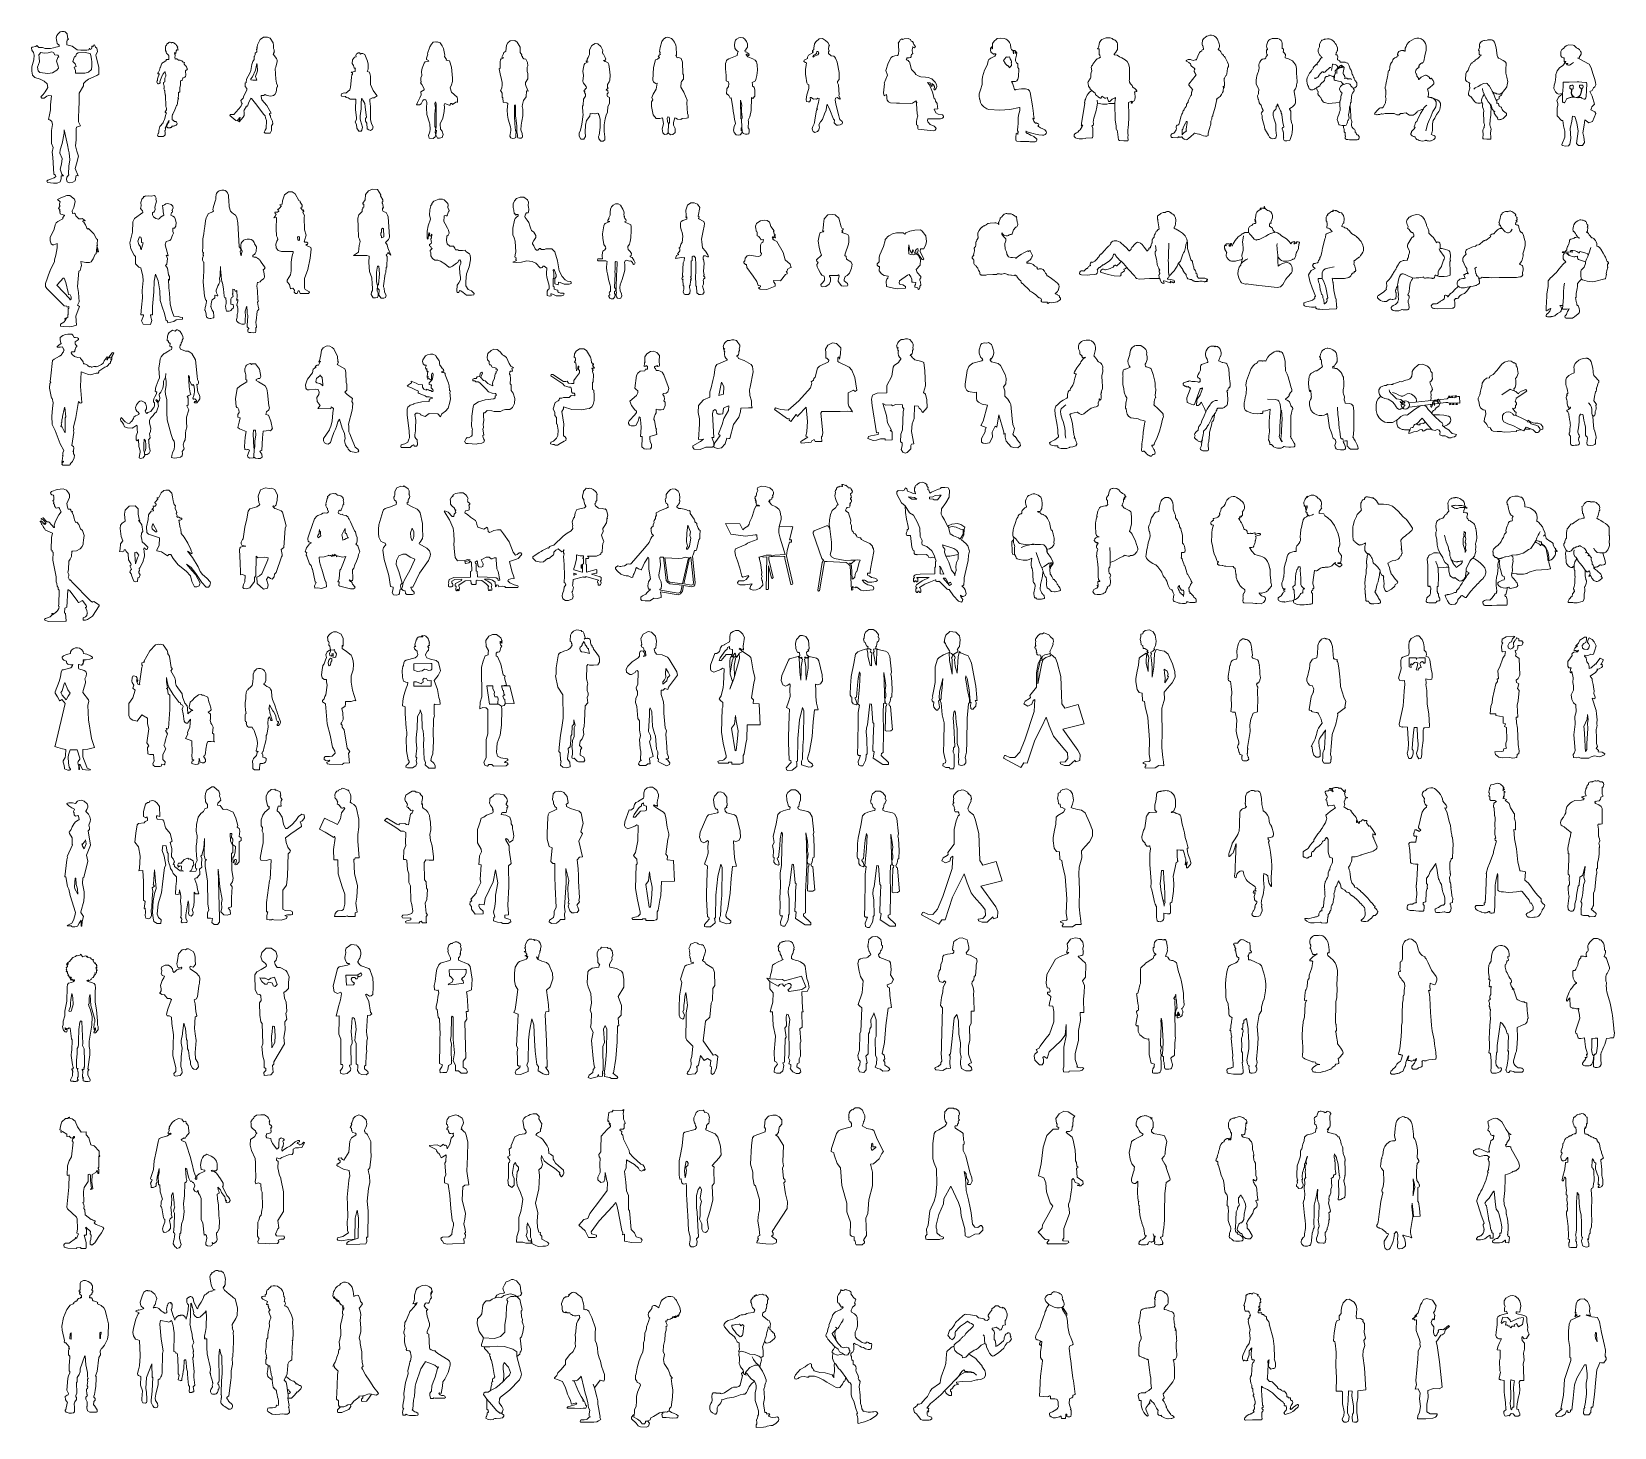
# Model space of a CAD drawing. Header units: millimetres. Extents: x -63086 to 83971, y -129912 to 13382.
# Drawn here: x -63086 to -42655, y -91106 to -73079 of the extents above; entities that cross this region are included whole.
import ezdxf

# ---------------------------------------------------------------- set-up
doc = ezdxf.new("R2010")
doc.units = ezdxf.units.MM
doc.layers.get('0').update_dxf_attribs({"lineweight": 0})
doc.layers.add('展開建具用', color=250, linetype='Continuous', lineweight=9)

# ---------------------------------------------------------------- blocks, each defined once
blk = doc.blocks.new('人物（CAD素材.com）f3a0d093')
at = {"color": 0, "linetype": 'ByBlock', "lineweight": -2}
for points in [[(-206, 458), (-217, 399), (-209, 334), (-206, 261), (-198, 115), (-173, 99), (-172, 84), (-192, 68), (-238, 50), (-274, 38), (-286, 25), (-280, 6), (-201, -1), (-155, -4), (-115, 17), (-104, 55), (-104, 91), (-72, 91), (-92, 115), (-114, 180), (-99, 244), (-90, 316), (-119, 386), (-115, 429), (-91, 509), (-65, 642), (-65, 686), (-22, 491), (-8, 423), (3, 391), (8, 298), (-4, 216), (-9, 120), (-3, 104), (-27, 74), (-33, 43), (-23, 13), (0, 0), (47, 12), (77, 29), (92, 96), (116, 91), (77, 188), (96, 247), (120, 348), (100, 409), (81, 481), (92, 556), (92, 701), (94, 720), (147, 737), (121, 789), (120, 872), (127, 923), (130, 1074), (131, 1161), (185, 1255), (185, 1284), (216, 1313), (252, 1343), (359, 1389), (384, 1406), (386, 1437), (384, 1491), (352, 1634), (344, 1651), (369, 1699), (358, 1740), (343, 1754), (335, 1762), (328, 1784), (316, 1782), (313, 1771), (311, 1757), (306, 1765), (296, 1768), (292, 1745), (288, 1732), (273, 1724), (265, 1741), (255, 1719), (228, 1714), (153, 1715), (105, 1719), (40, 1768), (-29, 1785), (-27, 1791), (-27, 1822), (-23, 1846), (-8, 1856), (-16, 1868), (-19, 1888), (-25, 1925), (-49, 1951), (-62, 1955), (-95, 1955), (-115, 1952), (-142, 1925), (-158, 1904), (-165, 1876), (-162, 1850), (-156, 1826), (-152, 1800), (-128, 1780), (-128, 1764), (-171, 1755), (-202, 1744), (-239, 1736), (-310, 1736), (-341, 1748), (-390, 1752), (-414, 1774), (-430, 1761), (-475, 1753), (-483, 1745), (-482, 1714), (-460, 1686), (-452, 1651), (-456, 1592), (-481, 1502), (-481, 1445), (-472, 1391), (-444, 1361), (-372, 1341), (-321, 1317), (-283, 1280), (-272, 1235), (-308, 1176), (-333, 1144), (-366, 1112), (-352, 1097), (-320, 1097), (-287, 1121), (-265, 1131), (-225, 1127), (-238, 1008), (-239, 943), (-254, 882), (-266, 818), (-250, 814), (-223, 792), (-212, 756), (-225, 676), (-227, 571), (-225, 512)], [(-390, 1653), (-364, 1684), (-320, 1678), (-268, 1679), (-221, 1694), (-203, 1685), (-184, 1657), (-146, 1652), (-133, 1628), (-145, 1622), (-163, 1575), (-142, 1507), (-138, 1481), (-159, 1458), (-212, 1423), (-273, 1415), (-376, 1426), (-399, 1449), (-407, 1498), (-383, 1564), (-387, 1621), (-390, 1653)], [(119, 1679), (207, 1687), (273, 1674), (282, 1645), (288, 1599), (296, 1565), (296, 1512), (291, 1467), (253, 1432), (203, 1417), (152, 1418), (85, 1417), (85, 1454), (67, 1497), (91, 1506), (78, 1539), (49, 1570), (72, 1635), (83, 1631), (96, 1669)]]:
    blk.add_lwpolyline(points, close=True, dxfattribs=at)
blk = doc.blocks.new('人物（CAD素材.com）8a8698f3')
at = {"color": 0, "linetype": 'ByBlock', "lineweight": -2}
blk.add_lwpolyline([(153, 1211), (153, 1212), (151, 1215), (146, 1217), (138, 1218), (132, 1218), (120, 1214), (116, 1211), (115, 1209), (114, 1207), (112, 1205), (109, 1204), (103, 1201), (97, 1194), (92, 1186), (91, 1185), (92, 1181), (89, 1176), (85, 1170), (81, 1162), (79, 1152), (80, 1141), (81, 1132), (80, 1126), (78, 1122), (77, 1112), (78, 1102), (79, 1101), (82, 1102), (86, 1108), (87, 1107), (87, 1106), (88, 1090), (90, 1079), (94, 1071), (95, 1070), (97, 1069), (98, 1069), (100, 1069), (101, 1068), (101, 1066), (101, 1064), (102, 1063), (103, 1063), (105, 1064), (107, 1063), (108, 1062), (109, 1060), (110, 1058), (112, 1056), (115, 1054), (117, 1052), (118, 1050), (118, 1049), (118, 1047), (120, 1045), (121, 1043), (123, 1040), (123, 1033), (123, 996), (111, 997), (101, 996), (91, 994), (88, 991), (88, 988), (88, 985), (86, 983), (82, 979), (47, 956), (39, 951), (35, 947), (33, 944), (25, 921), (15, 897), (11, 890), (7, 877), (2, 859), (-7, 841), (-17, 825), (-19, 819), (-19, 810), (2, 810), (-1, 808), (-22, 760), (-25, 746), (-26, 724), (-28, 720), (-32, 713), (-33, 707), (-30, 695), (-26, 686), (-22, 684), (-18, 683), (-13, 683), (-3, 685), (3, 689), (6, 691), (8, 695), (9, 698), (9, 704), (9, 706), (8, 707), (7, 708), (6, 708), (6, 709), (7, 710), (7, 712), (11, 722), (16, 734), (42, 798), (45, 799), (47, 809), (56, 821), (61, 831), (64, 833), (70, 834), (73, 832), (76, 825), (79, 814), (82, 798), (83, 780), (80, 771), (74, 762), (72, 754), (71, 717), (69, 709), (63, 704), (55, 699), (54, 696), (54, 689), (55, 677), (56, 670), (60, 653), (62, 645), (62, 636), (62, 627), (62, 625), (60, 622), (59, 619), (59, 615), (61, 610), (66, 601), (68, 594), (69, 590), (69, 589), (69, 588), (70, 567), (73, 550), (76, 541), (81, 533), (83, 390), (86, 378), (92, 363), (90, 347), (76, 318), (76, 314), (77, 311), (79, 309), (82, 308), (89, 306), (90, 305), (90, 305), (91, 304), (85, 283), (65, 221), (55, 196), (47, 181), (48, 178), (49, 176), (45, 174), (38, 168), (36, 163), (18, 143), (7, 128), (1, 114), (-5, 96), (-7, 78), (-9, 54), (-10, 46), (-14, 39), (-15, 35), (-21, 25), (-23, 18), (-23, 12), (-22, 7), (-17, 4), (-10, 1), (0, 0), (39, -1), (45, 0), (50, 2), (61, 9), (69, 18), (73, 24), (74, 31), (74, 53), (71, 72), (74, 80), (78, 94), (79, 103), (78, 108), (76, 112), (76, 114), (78, 117), (86, 130), (88, 134), (90, 138), (92, 142), (92, 145), (93, 151), (96, 159), (99, 166), (109, 183), (125, 207), (123, 191), (122, 184), (119, 182), (117, 181), (114, 180), (113, 179), (112, 178), (101, 149), (98, 137), (97, 129), (97, 125), (98, 121), (99, 120), (102, 118), (104, 116), (111, 114), (120, 113), (131, 112), (138, 113), (145, 115), (153, 119), (157, 122), (159, 125), (161, 128), (165, 136), (176, 135), (182, 136), (189, 137), (201, 140), (216, 146), (222, 150), (227, 156), (230, 163), (230, 169), (227, 179), (223, 186), (221, 190), (217, 192), (214, 193), (210, 194), (207, 194), (203, 194), (198, 194), (196, 194), (194, 195), (193, 195), (192, 196), (191, 199), (190, 201), (188, 205), (184, 209), (181, 212), (179, 213), (176, 213), (170, 214), (168, 215), (168, 215), (167, 216), (167, 220), (166, 222), (166, 268), (168, 281), (171, 286), (173, 290), (174, 291), (175, 292), (175, 294), (189, 325), (206, 367), (222, 400), (228, 408), (231, 415), (234, 424), (235, 428), (234, 430), (234, 432), (234, 433), (238, 470), (240, 476), (244, 481), (245, 485), (246, 493), (246, 494), (246, 495), (245, 495), (245, 495), (243, 495), (241, 495), (240, 495), (240, 495), (239, 496), (239, 496), (239, 496), (238, 497), (238, 499), (238, 501), (240, 502), (242, 502), (243, 503), (243, 504), (246, 520), (247, 573), (250, 570), (266, 578), (265, 629), (269, 649), (272, 663), (274, 719), (286, 724), (290, 726), (292, 729), (298, 747), (302, 753), (308, 757), (319, 761), (329, 767), (336, 774), (339, 780), (340, 790), (337, 848), (361, 871), (360, 876), (349, 901), (346, 907), (340, 913), (329, 924), (329, 926), (322, 935), (322, 937), (321, 939), (321, 942), (323, 955), (306, 963), (297, 969), (288, 977), (278, 984), (270, 987), (262, 988), (248, 988), (241, 987), (241, 991), (239, 992), (236, 995), (234, 998), (230, 1000), (227, 1001), (224, 1002), (221, 1003), (218, 1003), (214, 1003), (210, 1002), (203, 1001), (201, 1026), (203, 1044), (205, 1057), (204, 1058), (194, 1064), (198, 1088), (207, 1073), (209, 1072), (211, 1073), (216, 1097), (216, 1107), (218, 1109), (220, 1110), (223, 1114), (227, 1122), (236, 1115), (238, 1114), (239, 1114), (241, 1115), (240, 1120), (237, 1134), (234, 1146), (230, 1154), (230, 1155), (231, 1155), (235, 1155), (236, 1156), (236, 1157), (236, 1159), (235, 1161), (231, 1167), (227, 1173), (222, 1177), (219, 1179), (217, 1181), (217, 1181), (217, 1181), (218, 1182), (219, 1183), (219, 1184), (218, 1186), (216, 1188), (208, 1194), (205, 1196), (205, 1197), (205, 1197), (205, 1198), (205, 1198), (205, 1199), (205, 1199), (204, 1199), (197, 1204), (187, 1209), (178, 1213), (173, 1214), (168, 1214), (162, 1213), (162, 1212), (162, 1211)], close=True, dxfattribs=at)
blk = doc.blocks.new('人物（CAD素材.com）9fe66e92')
at = {"color": 0, "linetype": 'ByBlock', "lineweight": -2}
for points in [[(113, 965), (70, 1020), (73, 1031), (78, 1033), (81, 1044), (85, 1046), (88, 1054), (84, 1057), (82, 1067), (84, 1076), (75, 1097), (75, 1104), (73, 1120), (75, 1133), (69, 1168), (33, 1227), (-3, 1241), (-54, 1241), (-98, 1213), (-127, 1151), (-132, 1143), (-132, 1133), (-136, 1125), (-136, 1106), (-139, 1103), (-136, 1089), (-145, 1083), (-144, 1077), (-140, 1068), (-140, 1060), (-141, 1051), (-162, 1033), (-162, 1026), (-163, 1015), (-165, 1004), (-169, 994), (-175, 992), (-176, 975), (-177, 954), (-193, 928), (-203, 890), (-219, 813), (-231, 776), (-275, 697), (-280, 655), (-291, 647), (-291, 604), (-268, 579), (-270, 557), (-308, 482), (-316, 452), (-346, 423), (-337, 395), (-328, 384), (-349, 346), (-437, 243), (-479, 242), (-487, 229), (-412, 163), (-395, 162), (-360, 204), (-355, 200), (-362, 184), (-376, 152), (-367, 148), (-319, 209), (-305, 230), (-303, 271), (-310, 289), (-304, 300), (-274, 349), (-259, 350), (-246, 387), (-216, 452), (-208, 448), (-159, 385), (-50, 241), (-32, 225), (-29, 199), (-14, 167), (-21, 63), (-33, 41), (-46, 13), (-32, 1), (0, 0), (33, 3), (51, 36), (50, 96), (64, 122), (62, 156), (35, 206), (34, 225), (21, 244), (23, 254), (43, 258), (-10, 358), (-74, 433), (-85, 474), (-84, 489), (-56, 489), (-35, 499), (-19, 491), (15, 482), (36, 480), (57, 482), (74, 486), (94, 502), (111, 533), (116, 595), (126, 602), (127, 617), (112, 648), (104, 700), (97, 837), (106, 856), (124, 926), (123, 940), (116, 957)], [(-142, 900), (-159, 815), (-195, 727), (-218, 703), (-217, 691), (-192, 685), (-141, 688), (-143, 700), (-156, 733), (-133, 807), (-136, 882)]]:
    blk.add_lwpolyline(points, close=True, dxfattribs=at)
blk = doc.blocks.new('人物（CAD素材.com）ca1c2cd2')
at = {"color": 0, "linetype": 'ByBlock', "lineweight": -2}
blk.add_lwpolyline([(-7, 140), (20, 53), (12, 14), (0, 0), (-28, 0), (-55, 42), (-57, 88), (-74, 118), (-60, 157), (-60, 174), (-72, 280), (-73, 324), (-69, 370), (-66, 413), (-141, 415), (-164, 434), (-191, 436), (-199, 449), (-251, 453), (-258, 466), (-252, 484), (-216, 495), (-198, 494), (-143, 534), (-138, 571), (-121, 695), (-117, 730), (-108, 736), (-109, 751), (-126, 764), (-77, 773), (-75, 809), (-82, 809), (-73, 815), (-87, 816), (-92, 835), (-98, 844), (-98, 848), (-114, 874), (-112, 923), (-85, 956), (-68, 963), (-62, 961), (-66, 979), (-57, 1001), (-43, 1003), (-40, 1014), (-18, 1012), (-7, 998), (1, 1004), (23, 1003), (50, 991), (82, 908), (91, 868), (94, 807), (87, 788), (80, 774), (110, 765), (124, 710), (123, 604), (155, 528), (167, 514), (210, 456), (170, 432), (148, 432), (113, 413), (115, 390), (122, 321), (124, 152), (134, 98), (157, 59), (146, 28), (124, 12), (100, 21), (81, 34), (74, 103), (56, 129), (58, 167), (70, 183), (63, 245), (52, 317), (49, 361), (24, 402), (11, 429), (8, 420), (3, 364), (2, 289), (-10, 201), (-11, 162)], close=True, dxfattribs=at)
blk = doc.blocks.new('人物（CAD素材.com）2cfd5c8c')
at = {"color": 0, "linetype": 'ByBlock', "lineweight": -2}
blk.add_lwpolyline([(-8, 88), (5, 76), (-1, 21), (19, -21), (43, -23), (78, -12), (91, 27), (79, 69), (59, 97), (55, 164), (86, 236), (105, 324), (111, 379), (104, 408), (116, 428), (170, 404), (181, 405), (186, 426), (205, 427), (213, 413), (254, 445), (274, 447), (277, 439), (276, 481), (272, 507), (200, 572), (182, 631), (202, 668), (212, 710), (214, 756), (202, 897), (172, 976), (150, 983), (131, 985), (136, 993), (109, 1035), (115, 1051), (96, 1139), (81, 1172), (52, 1210), (14, 1224), (9, 1218), (-10, 1225), (-38, 1217), (-60, 1194), (-78, 1157), (-109, 1071), (-105, 1063), (-122, 1013), (-122, 995), (-96, 981), (-93, 974), (-142, 963), (-155, 949), (-180, 883), (-186, 840), (-181, 787), (-194, 760), (-197, 730), (-192, 708), (-200, 695), (-184, 671), (-153, 617), (-153, 602), (-195, 576), (-191, 537), (-208, 499), (-239, 440), (-250, 410), (-213, 411), (-190, 424), (-170, 467), (-155, 479), (-130, 475), (-119, 441), (-123, 372), (-117, 285), (-85, 175), (-79, 158), (-76, 97), (-80, 61), (-96, 15), (-89, -19), (-38, -24), (-9, -6), (-1, 21), (-10, 53), (-8, 88), (-4, 110), (-16, 130), (-16, 287), (-10, 332), (-8, 369), (-15, 428), (-5, 449), (4, 422), (1, 370), (3, 123), (-4, 110)], dxfattribs=at)
blk = doc.blocks.new('人物（CAD素材.com）938b9a91')
at = {"color": 0, "linetype": 'ByBlock', "lineweight": -2}
blk.add_lwpolyline([(58, 1049), (34, 1082), (36, 1150), (-3, 1215), (-34, 1235), (-95, 1231), (-123, 1205), (-143, 1178), (-150, 1098), (-175, 1079), (-183, 1056), (-201, 1023), (-199, 1014), (-178, 1014), (-212, 1000), (-220, 987), (-224, 962), (-222, 895), (-223, 877), (-237, 869), (-223, 805), (-207, 734), (-196, 695), (-196, 662), (-203, 621), (-221, 591), (-209, 577), (-198, 558), (-199, 503), (-190, 496), (-186, 439), (-178, 434), (-137, 432), (-126, 423), (-132, 340), (-129, 270), (-120, 222), (-91, 122), (-84, 97), (-84, 75), (-96, 23), (-97, 0), (-86, -23), (-63, -29), (-39, -25), (-22, -16), (-20, 15), (-15, 59), (-25, 74), (-33, 158), (-39, 263), (-37, 365), (-37, 399), (-28, 406), (-24, 391), (-27, 304), (-25, 265), (-20, 233), (-8, 133), (-9, 69), (-9, 44), (-3, 43), (-1, 7), (1, -7), (6, -22), (27, -27), (49, -24), (60, -15), (67, -4), (62, 36), (44, 81), (47, 143), (56, 196), (69, 263), (71, 302), (71, 350), (61, 384), (65, 411), (78, 461), (113, 508), (116, 584), (136, 583), (114, 644), (102, 668), (102, 695), (132, 742), (134, 812), (126, 834), (126, 891), (133, 910), (131, 954), (107, 994), (82, 1000), (65, 1018), (63, 1028), (52, 1040)], close=True, dxfattribs=at)
blk = doc.blocks.new('人物（CAD素材.com）59693f55')
at = {"color": 0, "linetype": 'ByBlock', "lineweight": -2}
blk.add_lwpolyline([(178, 302), (178, 315), (160, 317), (138, 312), (133, 312), (107, 316), (95, 312), (72, 316), (65, 281), (24, 224), (10, 164), (8, 72), (12, 17), (-12, -17), (-47, -17), (-72, 21), (-72, 61), (-53, 101), (-35, 177), (-20, 300), (-23, 329), (-28, 409), (-19, 422), (-16, 498), (11, 536), (10, 563), (-3, 585), (1, 595), (-11, 606), (23, 644), (19, 661), (-14, 705), (-20, 715), (-25, 732), (-14, 804), (-24, 863), (-15, 908), (-7, 949), (3, 962), (46, 981), (21, 985), (21, 991), (34, 1000), (32, 1003), (33, 1016), (44, 1036), (54, 1057), (61, 1076), (64, 1135), (95, 1191), (134, 1217), (172, 1216), (210, 1179), (234, 1129), (232, 1108), (235, 1087), (245, 1079), (267, 1036), (274, 1016), (271, 1009), (261, 999), (243, 999), (265, 986), (299, 971), (305, 964), (312, 949), (321, 888), (328, 809), (324, 744), (320, 731), (316, 722), (294, 689), (293, 652), (303, 642), (278, 619), (301, 606), (303, 582), (291, 570), (292, 545), (296, 533), (321, 522), (319, 443), (299, 405), (295, 331), (276, 294), (265, 247), (253, 169), (251, 82), (259, 12), (262, -25), (239, -44), (209, -45), (183, -12), (181, 17), (189, 34), (195, 98), (200, 139), (201, 235), (186, 293)], close=True, dxfattribs=at)
blk = doc.blocks.new('人物（CAD素材.com）54c8245a')
at = {"color": 0, "linetype": 'ByBlock', "lineweight": -2}
blk.add_lwpolyline([(-43, 66), (-15, 40), (16, 43), (44, 71), (47, 119), (25, 162), (24, 199), (42, 257), (56, 253), (74, 241), (118, 236), (137, 249), (192, 255), (213, 259), (215, 293), (206, 315), (198, 450), (200, 488), (159, 590), (119, 656), (124, 717), (125, 729), (153, 757), (153, 813), (146, 827), (141, 979), (121, 1025), (94, 1037), (75, 1035), (65, 1039), (52, 1069), (63, 1065), (64, 1076), (59, 1173), (53, 1196), (35, 1237), (9, 1272), (-3, 1284), (-36, 1298), (-58, 1300), (-76, 1296), (-107, 1275), (-129, 1243), (-149, 1168), (-159, 1115), (-150, 1104), (-153, 1087), (-143, 1080), (-166, 1062), (-173, 1046), (-166, 1045), (-159, 1037), (-183, 1015), (-208, 1006), (-234, 910), (-245, 744), (-235, 723), (-209, 703), (-185, 705), (-200, 630), (-239, 562), (-256, 519), (-244, 492), (-261, 467), (-261, 403), (-237, 296), (-202, 249), (-154, 251), (-118, 258), (-105, 187), (-110, 164), (-123, 115), (-115, 65), (-92, 44), (-62, 46), (-43, 66), (-42, 181), (-52, 211), (-57, 252), (-49, 273), (-31, 268), (-27, 245), (-29, 199), (-42, 176)], dxfattribs=at)
blk = doc.blocks.new('人物（CAD素材.com）8210af6d')
at = {"color": 0, "linetype": 'ByBlock', "lineweight": -2}
blk.add_lwpolyline([(25, 97), (27, 48), (39, 18), (72, 9), (94, 9), (114, 15), (118, 42), (116, 73), (104, 92), (103, 115), (111, 141), (111, 154), (109, 172), (107, 192), (116, 214), (127, 232), (143, 314), (150, 481), (165, 472), (189, 500), (192, 576), (182, 615), (162, 628), (162, 651), (157, 675), (198, 700), (215, 769), (225, 834), (221, 904), (217, 927), (211, 944), (195, 965), (166, 984), (99, 1008), (79, 1032), (81, 1044), (98, 1032), (102, 1034), (112, 1020), (118, 1029), (117, 1039), (113, 1048), (91, 1061), (87, 1069), (66, 1074), (63, 1088), (71, 1093), (82, 1115), (97, 1133), (95, 1175), (84, 1206), (64, 1236), (40, 1254), (12, 1259), (-17, 1255), (-47, 1238), (-58, 1225), (-69, 1196), (-72, 1158), (-68, 1121), (-44, 1091), (-26, 1075), (-27, 1064), (-34, 1054), (-39, 1027), (-145, 982), (-164, 970), (-174, 959), (-179, 943), (-186, 923), (-188, 855), (-180, 766), (-177, 700), (-148, 685), (-143, 659), (-147, 625), (-172, 594), (-176, 525), (-169, 530), (-145, 507), (-128, 476), (-113, 479), (-97, 380), (-84, 282), (-78, 266), (-73, 203), (-60, 145), (-75, 109), (-84, 59), (-77, 33), (-50, 2), (-25, -2), (0, 2), (27, 32), (27, 48), (16, 58), (15, 91), (25, 97), (17, 203), (10, 210), (6, 447), (21, 407), (23, 375), (20, 349), (19, 289), (22, 275), (27, 219), (17, 197)], dxfattribs=at)
blk = doc.blocks.new('人物（CAD素材.com）be4be23d')
at = {"color": 0, "linetype": 'ByBlock', "lineweight": -2}
for points in [[(66, 905), (31, 939), (31, 959), (40, 973), (30, 993), (35, 1031), (41, 1041), (21, 1079), (-10, 1107), (-46, 1129), (-90, 1126), (-134, 1089), (-151, 1060), (-161, 1007), (-158, 988), (-168, 982), (-175, 974), (-177, 957), (-163, 959), (-177, 950), (-182, 943), (-227, 915), (-241, 891), (-243, 874), (-283, 852), (-290, 834), (-268, 821), (-253, 818), (-258, 787), (-267, 731), (-269, 664), (-263, 644), (-251, 560), (-242, 541), (-224, 533), (-226, 485), (-251, 403), (-257, 345), (-254, 316), (-234, 311), (-217, 313), (-204, 336), (-205, 370), (-194, 370), (-162, 347), (-136, 352), (-123, 349), (-108, 361), (-91, 355), (-100, 306), (-119, 226), (-114, 216), (-123, 207), (-144, 106), (-152, 44), (-154, 29), (-173, -5), (-181, -31), (-177, -53), (-168, -71), (-146, -84), (-114, -72), (-96, -47), (-86, -13), (-97, 15), (-72, 55), (-46, 86), (-18, 169), (0, 201), (4, 247), (12, 281), (49, 208), (95, 91), (101, 79), (106, 74), (105, 41), (131, 13), (154, 13), (181, 17), (205, 28), (211, 52), (207, 60), (177, 83), (170, 98), (162, 132), (143, 214), (125, 288), (116, 333), (122, 360), (141, 368), (175, 349), (180, 351), (179, 357), (163, 396), (169, 405), (160, 533), (144, 559), (146, 577), (169, 603), (169, 693), (143, 824), (121, 878), (112, 891), (97, 901)], [(-168, 890), (-157, 901), (-107, 921), (-94, 943), (-102, 961), (-119, 962), (-126, 935), (-142, 926), (-158, 915), (-172, 897)]]:
    blk.add_lwpolyline(points, close=True, dxfattribs=at)
blk = doc.blocks.new('人物（CAD素材.com）76c904e7')
at = {"color": 0, "linetype": 'ByBlock', "lineweight": -2}
blk.add_lwpolyline([(-90, 861), (-81, 872), (-81, 885), (-51, 884), (-34, 890), (-28, 899), (-25, 904), (-25, 914), (-22, 929), (-9, 935), (-5, 938), (-4, 944), (-10, 955), (-15, 979), (-12, 988), (-11, 1004), (-7, 1020), (-9, 1026), (17, 1014), (30, 1030), (8, 1057), (5, 1074), (-8, 1097), (-27, 1100), (-35, 1123), (-65, 1134), (-116, 1131), (-132, 1124), (-145, 1132), (-152, 1128), (-167, 1116), (-176, 1097), (-195, 1077), (-191, 1073), (-192, 1038), (-185, 980), (-190, 935), (-194, 924), (-203, 914), (-237, 910), (-252, 908), (-266, 902), (-285, 889), (-323, 816), (-352, 723), (-334, 662), (-376, 556), (-369, 550), (-382, 432), (-373, 395), (-346, 410), (-341, 381), (-340, 362), (-336, 337), (-321, 316), (-294, 304), (-215, 298), (-215, 298), (-205, 301), (-194, 298), (-180, 299), (-177, 298), (-34, 297), (-10, 301), (31, 326), (39, 331), (37, 316), (42, 322), (40, 309), (48, 314), (43, 292), (49, 162), (61, 136), (45, 95), (42, 57), (42, 21), (59, 13), (58, -26), (65, -34), (259, -56), (283, -50), (295, -28), (289, -15), (272, 1), (218, 23), (188, 57), (185, 75), (190, 98), (352, 97), (379, 107), (389, 118), (392, 133), (377, 150), (323, 157), (291, 173), (272, 222), (319, 226), (313, 254), (310, 297), (287, 324), (282, 353), (270, 358), (250, 440), (212, 535), (186, 567), (214, 562), (218, 557), (230, 525), (237, 515), (245, 519), (245, 533), (242, 555), (262, 536), (273, 517), (273, 500), (267, 482), (270, 474), (277, 471), (289, 480), (298, 495), (303, 515), (301, 543), (282, 573), (239, 613), (192, 632), (158, 636), (98, 641), (64, 651), (34, 670), (21, 692), (5, 709), (-20, 736), (-47, 832), (-56, 840), (-66, 849)], close=True, dxfattribs=at)
blk = doc.blocks.new('人物（CAD素材.com）a30bd152')
at = {"color": 0, "linetype": 'ByBlock', "lineweight": -2}
for points in [[(43, 737), (41, 741), (30, 749), (30, 750), (26, 752), (9, 755), (9, 713), (9, 713), (7, 714), (5, 732), (5, 747), (2, 753), (-4, 759), (-8, 760), (-16, 765), (-26, 783), (-31, 831), (-42, 857), (-51, 872), (-71, 894), (-85, 899), (-111, 908), (-161, 915), (-201, 907), (-211, 899), (-239, 876), (-261, 844), (-261, 777), (-265, 780), (-272, 792), (-270, 798), (-266, 802), (-266, 804), (-273, 802), (-276, 797), (-277, 788), (-282, 787), (-287, 785), (-288, 775), (-285, 767), (-286, 764), (-288, 760), (-285, 739), (-274, 725), (-264, 720), (-249, 707), (-239, 706), (-233, 711), (-232, 714), (-225, 710), (-221, 708), (-221, 701), (-230, 679), (-284, 657), (-309, 637), (-319, 619), (-326, 578), (-337, 554), (-364, 501), (-391, 413), (-396, 377), (-395, 314), (-418, 244), (-434, 196), (-436, 164), (-431, 129), (-424, 125), (-417, 84), (-402, 55), (-375, 26), (-335, 2), (-308, -6), (-168, -16), (-37, -7), (87, 16), (91, 13), (89, -19), (73, -81), (69, -118), (71, -198), (69, -207), (67, -213), (60, -286), (63, -288), (68, -290), (69, -295), (66, -330), (65, -331), (63, -324), (60, -314), (53, -313), (45, -319), (43, -327), (40, -359), (39, -401), (42, -414), (53, -419), (99, -421), (195, -422), (206, -423), (222, -427), (245, -427), (280, -425), (290, -424), (298, -422), (305, -416), (308, -411), (311, -405), (312, -401), (312, -397), (310, -392), (306, -387), (271, -358), (233, -338), (230, -338), (229, -338), (226, -337), (217, -331), (203, -324), (193, -319), (193, -319), (193, -318), (192, -318), (191, -317), (188, -317), (185, -316), (183, -316), (180, -314), (176, -311), (175, -310), (175, -309), (175, -308), (175, -307), (175, -306), (174, -306), (173, -306), (170, -305), (170, -305), (169, -305), (169, -304), (169, -304), (172, -299), (173, -295), (173, -293), (171, -291), (169, -287), (187, -297), (213, -304), (262, -319), (295, -326), (338, -335), (385, -340), (399, -339), (419, -329), (429, -318), (433, -309), (430, -292), (421, -278), (415, -272), (406, -267), (387, -258), (359, -244), (330, -227), (325, -224), (321, -220), (321, -219), (321, -218), (322, -218), (326, -217), (331, -213), (336, -208), (337, -205), (337, -203), (331, -194), (325, -190), (316, -189), (312, -188), (310, -183), (304, -181), (298, -183), (295, -184), (292, -183), (281, -172), (272, -157), (265, -139), (259, -119), (269, -125), (270, -126), (269, -127), (267, -130), (267, -131), (268, -132), (270, -132), (272, -132), (273, -130), (274, -127), (274, -121), (272, -108), (261, -22), (260, 7), (254, 38), (225, 212), (216, 233), (198, 249), (163, 257), (111, 258), (38, 249), (34, 247), (24, 244), (22, 246), (21, 251), (8, 293), (-5, 331), (-17, 352), (33, 355), (52, 364), (63, 386), (72, 416), (79, 519), (63, 536), (66, 583), (47, 597), (34, 621), (34, 641), (46, 692), (49, 707), (51, 717), (53, 722), (49, 729), (43, 734)], [(30, 749), (31, 717)], [(43, 737), (42, 725), (38, 715)]]:
    blk.add_lwpolyline(points, dxfattribs=at)
blk.add_lwpolyline([(-76, 673), (-68, 670), (-58, 669), (-44, 671), (-33, 645), (-21, 623), (-16, 612), (-16, 605), (-17, 601), (-19, 596), (-19, 592), (-17, 584), (-16, 575), (-16, 562), (-17, 559), (-32, 543), (-39, 530), (-56, 546), (-58, 552), (-60, 557), (-65, 560), (-74, 562), (-79, 565), (-97, 588), (-99, 592), (-120, 625), (-108, 644), (-87, 666)], close=True, dxfattribs=at)
blk = doc.blocks.new('人物（CAD素材.com）18e651ab')
at = {"color": 0, "linetype": 'ByBlock', "lineweight": -2}
blk.add_lwpolyline([(49, 1297), (26, 1296), (12, 1293), (-30, 1272), (-44, 1261), (-60, 1237), (-67, 1215), (-72, 1189), (-73, 1177), (-77, 1166), (-81, 1159), (-82, 1158), (-84, 1157), (-86, 1157), (-87, 1156), (-88, 1155), (-87, 1154), (-80, 1153), (-73, 1152), (-70, 1152), (-68, 1152), (-67, 1152), (-66, 1152), (-65, 1151), (-65, 1149), (-65, 1117), (-66, 1087), (-67, 1080), (-66, 1078), (-64, 1076), (-60, 1074), (-58, 1071), (-56, 1064), (-54, 1054), (-48, 1044), (-71, 1035), (-90, 1025), (-107, 1009), (-135, 973), (-147, 955), (-152, 942), (-154, 938), (-160, 934), (-164, 930), (-166, 924), (-167, 915), (-164, 894), (-162, 864), (-163, 863), (-165, 861), (-168, 854), (-172, 824), (-175, 786), (-179, 774), (-187, 762), (-191, 755), (-193, 750), (-200, 739), (-208, 727), (-210, 719), (-210, 713), (-209, 705), (-209, 704), (-208, 703), (-208, 703), (-208, 703), (-207, 703), (-207, 703), (-206, 695), (-205, 685), (-202, 673), (-194, 658), (-189, 652), (-188, 649), (-185, 646), (-183, 641), (-182, 632), (-180, 629), (-177, 628), (-171, 626), (-165, 621), (-158, 613), (-174, 605), (-190, 592), (-209, 571), (-219, 557), (-228, 539), (-242, 504), (-244, 498), (-247, 495), (-249, 491), (-248, 482), (-249, 477), (-252, 473), (-254, 466), (-254, 457), (-251, 453), (-251, 446), (-294, 193), (-295, 182), (-295, 176), (-293, 173), (-280, 169), (-278, 167), (-278, 166), (-282, 161), (-283, 160), (-286, 161), (-295, 165), (-297, 165), (-298, 164), (-297, 162), (-292, 159), (-286, 155), (-286, 154), (-286, 151), (-311, 109), (-322, 97), (-343, 79), (-358, 70), (-379, 56), (-388, 41), (-389, 23), (-381, 12), (-371, 2), (-351, -5), (-325, -10), (-308, -11), (-282, -7), (-245, -3), (-236, -1), (-157, 6), (-150, 10), (-146, 18), (-148, 67), (-146, 108), (-148, 131), (-159, 158), (-157, 161), (-153, 162), (-148, 163), (-144, 166), (-139, 180), (-138, 191), (-141, 207), (-133, 259), (-110, 339), (-97, 399), (-92, 430), (-89, 453), (-88, 453), (-22, 440), (-1, 437), (35, 438), (65, 446), (98, 449), (138, 446), (142, 234), (152, 159), (154, 116), (159, 107), (165, 105), (165, 98), (173, 83), (180, 14), (184, -21), (196, -32), (251, -33), (264, -36), (305, -34), (309, -28), (306, 14), (308, 40), (303, 61), (304, 108), (304, 114), (309, 124), (319, 252), (318, 333), (311, 425), (311, 459), (350, 477), (346, 452), (358, 453), (370, 472), (385, 483), (396, 501), (401, 531), (395, 581), (393, 588), (392, 592), (396, 604), (404, 608), (411, 606), (417, 601), (419, 602), (419, 609), (411, 626), (399, 638), (369, 658), (366, 662), (365, 665), (364, 670), (359, 679), (340, 702), (327, 723), (324, 734), (323, 743), (325, 756), (328, 783), (328, 911), (314, 961), (294, 992), (272, 1013), (228, 1037), (198, 1051), (166, 1073), (135, 1074), (128, 1076), (129, 1083), (148, 1111), (162, 1130), (170, 1147), (173, 1182), (172, 1218), (166, 1237), (150, 1258), (140, 1266), (132, 1269), (125, 1271), (117, 1275), (102, 1285), (88, 1292), (77, 1296), (67, 1297)], close=True, dxfattribs=at)
for points in [[(-158, 613), (-118, 581), (-113, 574), (-112, 560), (-106, 553), (-99, 551), (-87, 543), (-82, 541), (-77, 535), (-61, 519), (-52, 515), (-42, 518), (-36, 528), (-32, 536), (-30, 541), (-5, 523), (6, 518), (21, 518), (41, 524), (42, 514), (55, 477), (61, 472), (72, 473), (76, 476), (100, 501), (104, 502), (133, 517), (147, 527), (140, 481), (138, 464), (137, 446)], [(-90, 490), (-89, 453)]]:
    blk.add_lwpolyline(points, dxfattribs=at)
blk = doc.blocks.new('人物（CAD素材.com）9dd4a607')
at = {"color": 0, "linetype": 'ByBlock', "lineweight": -2}
for points in [[(84, 1298), (60, 1292), (44, 1286), (26, 1275), (6, 1257), (-11, 1237), (-14, 1229), (-18, 1192), (-17, 1179), (-12, 1164), (-8, 1161), (-5, 1154), (-1, 1115), (-4, 1113), (-16, 1110), (-22, 1102), (-22, 1096), (-24, 1094), (-37, 1089), (-50, 1076), (-73, 1028), (-89, 985), (-92, 983), (-106, 981), (-129, 972), (-159, 983), (-168, 984), (-198, 984), (-207, 982), (-221, 973), (-221, 970), (-217, 965), (-187, 946), (-166, 928), (-163, 921), (-163, 912), (-162, 907), (-155, 900), (-118, 872), (-117, 870), (-116, 868), (-113, 864), (-113, 861), (-115, 856), (-118, 837), (-119, 831), (-113, 817), (-106, 803), (-94, 788), (-187, 666), (-189, 659), (-189, 655), (-187, 655), (-139, 595), (-146, 589), (-147, 582), (-145, 579), (-147, 575), (-151, 567), (-153, 562), (-153, 555), (-153, 534), (-154, 530), (-160, 523), (-163, 519), (-171, 502), (-181, 484), (-195, 458), (-198, 445), (-198, 435), (-201, 429), (-216, 414), (-219, 408), (-220, 402), (-219, 385), (-221, 380), (-226, 372), (-232, 367), (-238, 363), (-244, 356), (-247, 348), (-248, 341), (-248, 335), (-250, 333), (-255, 330), (-260, 324), (-265, 311), (-267, 300), (-269, 293), (-278, 279), (-294, 244), (-307, 190), (-318, 144), (-323, 140), (-340, 135), (-349, 127), (-351, 119), (-352, 104), (-348, 96), (-348, 92), (-353, 75), (-372, 43), (-383, 32), (-390, 29), (-401, 28), (-407, 26), (-421, 9), (-422, -1), (-416, -14), (-413, -19), (-407, -22), (-397, -24), (-332, -26), (-326, -19), (-321, -15), (-318, -13), (-317, -14), (-314, -16), (-311, -16), (-310, -16), (-309, -18), (-308, -18), (-301, -19), (-290, -19), (-285, -17), (-281, -15), (-279, -12), (-278, -10), (-278, -10), (-274, -18), (-266, -29), (-251, -44), (-239, -50), (-224, -51), (-211, -49), (-190, -32), (-165, -9), (-123, 25), (-122, 27), (-121, 33), (-120, 35), (-117, 35), (-110, 33), (-99, 29), (-82, 25), (-61, 22), (-52, 19), (-42, 16), (-19, 6), (0, 0), (25, -4), (42, -3), (60, 2), (62, 3), (63, 5), (63, 30), (71, 69), (82, 108), (83, 114), (91, 133), (94, 154), (97, 189), (100, 197), (105, 208), (107, 213), (109, 224), (110, 237), (111, 244), (113, 249), (119, 259), (123, 270), (126, 285), (154, 384), (155, 389), (174, 469), (173, 471), (172, 472), (170, 472), (166, 471), (165, 471), (164, 472), (165, 473), (168, 475), (192, 490), (216, 509), (235, 533), (248, 557), (253, 571), (256, 590), (257, 616), (256, 637), (257, 641), (257, 641), (258, 641), (258, 641), (258, 641), (260, 632), (261, 622), (261, 621), (262, 620), (262, 619), (262, 619), (263, 619), (263, 619), (264, 619), (264, 619), (265, 620), (266, 620), (267, 621), (268, 622), (269, 623), (269, 623), (269, 624), (269, 625), (271, 661), (269, 737), (269, 739), (271, 743), (291, 779), (292, 780), (293, 780), (293, 780), (294, 781), (295, 782), (297, 784), (302, 799), (310, 871), (313, 882), (322, 896), (323, 903), (324, 912), (323, 922), (320, 931), (312, 952), (294, 986), (279, 1013), (270, 1023), (261, 1030), (258, 1037), (250, 1048), (238, 1060), (231, 1068), (223, 1083), (214, 1097), (204, 1106), (199, 1109), (193, 1111), (189, 1113), (198, 1126), (204, 1138), (206, 1154), (206, 1171), (203, 1186), (180, 1247), (161, 1272), (143, 1285), (125, 1294), (103, 1299)], [(-209, 170), (-210, 179), (-214, 183), (-218, 183), (-222, 180), (-231, 164), (-262, 108), (-260, 101), (-260, 96), (-265, 87), (-273, 76), (-274, 72), (-273, 60), (-273, 21), (-274, 15), (-274, 13), (-274, 13), (-273, 13), (-273, 14), (-272, 15), (-266, 24), (-258, 33), (-253, 38), (-224, 61), (-219, 64), (-218, 65), (-219, 66), (-222, 67), (-223, 71), (-222, 84)]]:
    blk.add_lwpolyline(points, close=True, dxfattribs=at)
blk = doc.blocks.new('人物（CAD素材.com）7047e06e')
at = {"color": 0, "linetype": 'ByBlock', "lineweight": -2}
blk.add_lwpolyline([(-105, 1293), (-136, 1277), (-146, 1269), (-158, 1253), (-165, 1240), (-171, 1214), (-175, 1186), (-174, 1177), (-169, 1159), (-165, 1151), (-163, 1148), (-163, 1147), (-164, 1147), (-166, 1146), (-169, 1145), (-172, 1144), (-175, 1141), (-177, 1137), (-179, 1130), (-179, 1120), (-177, 1107), (-171, 1088), (-164, 1076), (-177, 1064), (-182, 1057), (-186, 1051), (-187, 1045), (-186, 1041), (-184, 1038), (-184, 1037), (-184, 1037), (-185, 1036), (-187, 1036), (-188, 1036), (-190, 1035), (-192, 1033), (-193, 1032), (-195, 1030), (-198, 1029), (-200, 1028), (-212, 1027), (-225, 1026), (-235, 1022), (-245, 1013), (-252, 1005), (-263, 987), (-271, 966), (-274, 950), (-272, 902), (-274, 893), (-281, 864), (-289, 846), (-301, 810), (-305, 783), (-310, 751), (-311, 706), (-308, 693), (-279, 644), (-275, 635), (-279, 587), (-281, 576), (-292, 551), (-293, 543), (-290, 532), (-288, 527), (-285, 509), (-282, 501), (-280, 498), (-277, 491), (-274, 480), (-273, 469), (-270, 460), (-262, 448), (-254, 439), (-246, 429), (-242, 419), (-237, 398), (-233, 386), (-226, 376), (-218, 359), (-243, 329), (-245, 322), (-243, 315), (-237, 307), (-234, 296), (-231, 256), (-226, 226), (-207, 168), (-201, 152), (-200, 118), (-176, 87), (-152, 43), (-137, 15), (-121, 2), (-97, -4), (-70, 1), (-57, 9), (-49, 38), (-51, 73), (-57, 105), (-57, 184), (-64, 209), (-84, 262), (-90, 295), (-90, 332), (-81, 351), (-70, 366), (-66, 369), (-57, 379), (-53, 386), (-52, 394), (-51, 412), (-51, 413), (-49, 415), (-46, 416), (-43, 417), (-41, 420), (-41, 426), (-40, 431), (-38, 435), (-37, 437), (-35, 440), (-35, 442), (-35, 444), (-35, 444), (-34, 445), (-34, 444), (-32, 439), (-27, 425), (-7, 374), (3, 355), (14, 343), (14, 337), (13, 326), (19, 315), (21, 305), (33, 206), (46, 149), (46, 147), (45, 146), (44, 145), (43, 145), (41, 144), (35, 141), (30, 137), (28, 134), (26, 131), (26, 127), (27, 120), (32, 101), (34, 98), (37, 93), (41, 62), (44, 38), (44, 9), (45, 7), (44, 0), (43, -9), (46, -20), (49, -25), (59, -29), (86, -29), (116, -26), (123, -22), (129, -15), (151, 51), (156, 77), (159, 125), (159, 170), (158, 178), (152, 194), (147, 208), (142, 227), (139, 251), (136, 343), (135, 351), (119, 378), (119, 383), (124, 387), (145, 398), (160, 409), (182, 431), (193, 448), (196, 459), (198, 488), (198, 503), (188, 554), (182, 604), (178, 621), (196, 642), (209, 676), (212, 694), (213, 708), (219, 721), (220, 738), (211, 843), (211, 904), (200, 946), (174, 983), (158, 1003), (134, 1017), (105, 1030), (64, 1043), (67, 1083), (52, 1104), (43, 1113), (36, 1117), (42, 1131), (43, 1141), (42, 1155), (38, 1160), (35, 1161), (33, 1161), (26, 1158), (25, 1232), (23, 1246), (12, 1263), (-9, 1281), (-30, 1290), (-43, 1292)], close=True, dxfattribs=at)
blk = doc.blocks.new('人物（CAD素材.com）f7eeb1be')
at = {"color": 0, "linetype": 'ByBlock', "lineweight": -2}
blk.add_lwpolyline([(-199, 1287), (-212, 1282), (-219, 1280), (-227, 1277), (-231, 1274), (-236, 1267), (-254, 1234), (-257, 1227), (-259, 1220), (-260, 1194), (-262, 1183), (-270, 1168), (-274, 1156), (-275, 1128), (-273, 1119), (-267, 1107), (-263, 1097), (-258, 1090), (-252, 1085), (-246, 1078), (-236, 1062), (-235, 1062), (-234, 1061), (-233, 1059), (-231, 1054), (-230, 1053), (-229, 1053), (-228, 1053), (-226, 1052), (-225, 1051), (-224, 1048), (-227, 1048), (-233, 1048), (-240, 1047), (-242, 1046), (-269, 1004), (-269, 1003), (-269, 1001), (-270, 999), (-275, 994), (-283, 985), (-287, 978), (-289, 971), (-290, 966), (-297, 967), (-298, 966), (-300, 965), (-324, 943), (-330, 935), (-338, 922), (-342, 913), (-346, 905), (-351, 899), (-363, 883), (-380, 861), (-388, 850), (-417, 790), (-422, 770), (-422, 742), (-419, 731), (-419, 727), (-419, 719), (-409, 691), (-401, 681), (-399, 674), (-397, 661), (-391, 651), (-383, 643), (-370, 638), (-353, 635), (-343, 636), (-337, 640), (-323, 647), (-315, 653), (-313, 653), (-299, 662), (-297, 663), (-295, 663), (-291, 646), (-289, 634), (-285, 625), (-281, 617), (-276, 613), (-275, 611), (-275, 609), (-277, 601), (-279, 593), (-279, 586), (-277, 579), (-274, 572), (-267, 563), (-259, 555), (-254, 548), (-251, 544), (-246, 539), (-242, 536), (-235, 530), (-235, 519), (-231, 510), (-210, 483), (-197, 475), (-178, 468), (-147, 461), (4, 474), (6, 462), (7, 371), (6, 359), (0, 351), (-4, 331), (-8, 317), (-23, 286), (-30, 252), (-18, 221), (-18, 218), (-18, 214), (-18, 213), (-16, 212), (-15, 210), (-14, 206), (-7, 190), (-4, 186), (36, 176), (46, 175), (50, 175), (51, 158), (53, 148), (56, 139), (60, 127), (62, 108), (62, 102), (62, 95), (64, 90), (66, 88), (70, 87), (73, 88), (73, 88), (74, 87), (71, 76), (71, 74), (75, 43), (76, 37), (73, 15), (73, 9), (75, 5), (79, 2), (92, -3), (109, -6), (130, -8), (226, -10), (241, -3), (249, 3), (254, 13), (255, 26), (254, 33), (249, 40), (239, 49), (230, 54), (225, 59), (220, 66), (213, 78), (209, 81), (206, 83), (205, 85), (204, 86), (204, 88), (203, 104), (201, 112), (198, 121), (192, 127), (185, 132), (182, 133), (179, 134), (176, 136), (172, 142), (168, 148), (162, 154), (159, 157), (158, 160), (157, 163), (156, 170), (154, 186), (155, 191), (158, 217), (158, 227), (153, 245), (148, 264), (145, 279), (140, 392), (138, 404), (138, 414), (139, 421), (138, 427), (136, 434), (136, 439), (141, 457), (142, 465), (142, 466), (142, 467), (143, 469), (144, 471), (149, 476), (150, 480), (152, 489), (154, 547), (161, 578), (167, 592), (180, 609), (186, 617), (188, 628), (188, 638), (177, 657), (197, 664), (208, 669), (216, 675), (220, 681), (224, 689), (225, 697), (225, 717), (224, 725), (219, 733), (213, 741), (205, 751), (199, 758), (197, 761), (196, 765), (194, 773), (191, 782), (188, 788), (181, 800), (175, 816), (175, 818), (172, 826), (163, 841), (161, 848), (159, 862), (154, 881), (152, 889), (148, 895), (140, 903), (138, 906), (136, 910), (135, 911), (135, 913), (134, 918), (132, 922), (125, 945), (120, 957), (107, 980), (105, 981), (103, 982), (102, 982), (90, 987), (82, 990), (73, 993), (63, 995), (45, 996), (25, 996), (14, 995), (10, 994), (9, 995), (8, 997), (6, 1003), (2, 1009), (-4, 1015), (-13, 1020), (-19, 1021), (-27, 1022), (-25, 1037), (-23, 1064), (-25, 1077), (-29, 1083), (-34, 1087), (-40, 1088), (-46, 1088), (-43, 1113), (-41, 1119), (-34, 1130), (-29, 1140), (-28, 1145), (-26, 1152), (-26, 1161), (-28, 1180), (-33, 1199), (-37, 1209), (-44, 1220), (-50, 1232), (-55, 1237), (-60, 1245), (-66, 1254), (-79, 1267), (-99, 1281), (-115, 1289), (-124, 1293), (-133, 1295), (-144, 1296), (-154, 1296), (-183, 1292), (-193, 1289)], close=True, dxfattribs=at)
for points in [[(-327, 786), (-313, 786), (-312, 785), (-311, 785), (-311, 784), (-311, 784), (-311, 784), (-297, 790), (-281, 799), (-278, 801), (-275, 805), (-264, 824), (-249, 844), (-246, 848), (-224, 867), (-217, 870), (-212, 869), (-207, 866), (-202, 859), (-190, 865), (-171, 880), (-134, 915), (-123, 923), (-112, 927)], [(-297, 663), (-289, 669), (-283, 672), (-263, 683), (-259, 685), (-256, 690), (-249, 702), (-236, 719), (-223, 732), (-216, 737), (-198, 753), (-193, 758), (-192, 761), (-191, 780), (-190, 786), (-180, 799), (-178, 803), (-177, 807), (-173, 809), (-156, 810), (-140, 816), (-132, 822)], [(-290, 966), (-290, 957)], [(-140, 832), (-139, 830), (-136, 829), (-92, 809), (-89, 809), (-88, 809), (-81, 815), (-80, 815), (-79, 813), (-72, 796), (-71, 766), (-63, 762), (-53, 759), (-43, 758), (-30, 753), (-15, 748), (8, 743), (24, 738), (27, 735), (28, 730), (35, 721), (51, 711), (31, 697), (14, 679), (3, 662), (0, 652), (0, 645), (5, 631), (13, 615), (16, 612), (20, 606), (25, 598), (27, 596), (34, 596), (26, 572), (24, 570), (23, 567), (17, 544), (16, 538), (16, 530), (15, 522), (11, 507), (7, 495), (5, 489), (4, 484), (4, 474)], [(-102, 886), (-89, 963), (-86, 967), (-80, 968), (-57, 963), (-40, 955), (-30, 946), (-24, 939), (-23, 932), (-25, 923), (-39, 901), (-40, 899), (-39, 899), (-38, 898), (-36, 898), (-15, 912), (-3, 917), (7, 922), (18, 925), (28, 927), (34, 928), (46, 929), (47, 929), (47, 929), (47, 929), (47, 930), (47, 930), (44, 933), (43, 934), (41, 935), (39, 936), (36, 936), (32, 936), (27, 935), (6, 927), (-11, 919), (-20, 913), (-26, 910), (-28, 910), (-28, 912), (-27, 915), (-25, 918), (0, 940), (12, 949), (21, 952), (26, 953), (31, 951), (36, 946), (39, 942), (42, 940), (45, 938), (48, 937), (53, 932), (58, 927), (49, 862), (48, 844), (52, 835), (63, 820), (64, 815), (67, 810), (69, 804), (71, 797), (70, 789), (68, 786), (66, 783), (67, 781), (69, 781), (83, 788), (89, 789), (95, 787), (100, 783), (104, 778), (106, 776), (110, 777), (119, 778), (137, 778), (148, 777), (153, 774), (154, 772), (154, 772)], [(-36, 848), (-36, 894), (-45, 894), (-48, 893), (-52, 888), (-54, 880), (-54, 874), (-53, 857), (-55, 851), (-55, 843), (-56, 839), (-57, 838), (-59, 837), (-63, 819), (-65, 801), (-68, 776)], [(55, 706), (91, 717), (119, 716), (126, 713), (133, 708), (142, 699), (148, 690), (155, 680), (163, 673), (171, 667), (177, 657)], [(133, 425), (130, 411), (129, 390), (124, 354), (114, 313), (119, 290), (124, 270), (121, 260), (114, 250), (109, 239), (105, 225), (102, 217), (99, 205), (92, 190), (85, 181), (75, 177), (59, 175), (50, 174)]]:
    blk.add_lwpolyline(points, dxfattribs=at)
blk = doc.blocks.new('人物（CAD素材.com）ee75d142')
at = {"color": 0, "linetype": 'ByBlock', "lineweight": -2}
blk.add_lwpolyline([(-15, 1322), (-32, 1320), (-51, 1315), (-65, 1311), (-95, 1297), (-126, 1277), (-141, 1264), (-160, 1240), (-172, 1215), (-182, 1191), (-184, 1176), (-184, 1154), (-184, 1152), (-185, 1151), (-185, 1151), (-186, 1151), (-187, 1152), (-188, 1152), (-190, 1154), (-193, 1156), (-200, 1158), (-204, 1160), (-211, 1162), (-217, 1163), (-225, 1163), (-232, 1161), (-237, 1159), (-242, 1156), (-244, 1156), (-246, 1157), (-249, 1157), (-256, 1154), (-263, 1147), (-276, 1127), (-280, 1117), (-281, 1114), (-280, 1111), (-272, 1101), (-272, 1096), (-274, 1096), (-279, 1094), (-284, 1087), (-290, 1077), (-293, 1075), (-297, 1074), (-317, 1068), (-335, 1052), (-342, 1040), (-347, 1022), (-351, 1015), (-359, 1007), (-372, 984), (-379, 955), (-381, 930), (-384, 922), (-385, 915), (-384, 909), (-385, 906), (-389, 905), (-396, 901), (-400, 897), (-402, 887), (-407, 842), (-413, 824), (-432, 724), (-434, 709), (-439, 694), (-439, 672), (-435, 653), (-432, 649), (-433, 598), (-436, 561), (-432, 547), (-429, 539), (-431, 527), (-438, 487), (-445, 470), (-468, 429), (-474, 423), (-480, 420), (-503, 419), (-514, 415), (-541, 390), (-576, 352), (-579, 345), (-578, 339), (-575, 338), (-557, 335), (-548, 330), (-543, 330), (-530, 333), (-509, 337), (-492, 343), (-485, 343), (-474, 339), (-440, 346), (-432, 347), (-416, 347), (-359, 347), (-344, 347), (-326, 350), (-289, 332), (-280, 331), (-260, 331), (-256, 333), (-250, 339), (-245, 347), (-244, 349), (-240, 350), (-214, 350), (-201, 351), (-172, 358), (-165, 351), (-147, 338), (-125, 328), (-102, 325), (-80, 328), (-54, 345), (-37, 360), (-27, 371), (-22, 377), (-11, 383), (53, 409), (14, 346), (-24, 266), (-30, 253), (-31, 246), (-36, 242), (-48, 234), (-51, 229), (-53, 220), (-53, 214), (-57, 199), (-66, 180), (-65, 175), (-62, 172), (-58, 170), (-55, 167), (-55, 165), (-66, 150), (-71, 145), (-81, 138), (-94, 126), (-101, 115), (-101, 108), (-101, 104), (-108, 89), (-110, 82), (-108, 75), (-102, 67), (-92, 58), (-83, 53), (-75, 51), (-67, 50), (-59, 48), (-54, 41), (-50, 32), (-46, 23), (-34, 14), (-17, 6), (0, 0), (21, -5), (44, -8), (61, -7), (76, -2), (85, 1), (88, 2), (93, 1), (103, -3), (109, -5), (119, -7), (129, -8), (143, -6), (152, -4), (169, 2), (187, 12), (197, 20), (199, 23), (200, 27), (201, 28), (203, 30), (205, 32), (206, 37), (205, 46), (204, 52), (203, 55), (202, 57), (199, 59), (198, 60), (196, 61), (195, 61), (194, 61), (193, 61), (191, 62), (176, 69), (153, 76), (160, 96), (167, 117), (169, 124), (171, 177), (172, 213), (180, 256), (200, 288), (221, 336), (223, 339), (226, 341), (250, 375), (263, 401), (271, 426), (274, 452), (272, 480), (262, 500), (252, 512), (230, 525), (199, 539), (189, 543), (161, 553), (127, 560), (111, 561), (109, 562), (108, 563), (108, 564), (109, 565), (110, 566), (112, 568), (113, 569), (115, 573), (118, 587), (117, 619), (115, 627), (112, 635), (107, 662), (126, 678), (131, 680), (178, 723), (189, 732), (187, 753), (180, 775), (174, 780), (163, 797), (158, 805), (151, 803), (145, 795), (143, 795), (136, 800), (132, 804), (131, 812), (128, 816), (122, 822), (96, 839), (90, 841), (80, 841), (68, 838), (25, 816), (13, 807), (-7, 787), (-8, 787), (-8, 787), (-9, 789), (-9, 797), (-10, 801), (-11, 804), (-13, 807), (-29, 825), (-31, 829), (-32, 837), (-33, 849), (-35, 854), (-40, 862), (-49, 879), (-50, 887), (-46, 903), (-45, 906), (-43, 908), (-42, 910), (-41, 912), (-40, 914), (-36, 919), (-19, 934), (-15, 936), (-6, 942), (-4, 946), (-5, 950), (-8, 955), (-9, 957), (-8, 959), (-5, 961), (-3, 964), (0, 970), (5, 982), (9, 986), (21, 995), (28, 1000), (32, 1002), (33, 1002), (34, 1001), (35, 1000), (37, 1000), (39, 1000), (42, 1001), (44, 1003), (47, 1005), (49, 1008), (56, 1024), (71, 1091), (87, 1165), (89, 1220), (78, 1251), (66, 1274), (48, 1293), (22, 1312), (10, 1318), (-5, 1321)], close=True, dxfattribs=at)
for points in [[(97, 455), (79, 441), (70, 432), (60, 419), (53, 409)], [(108, 558), (137, 554), (171, 545), (188, 537), (206, 519), (218, 498), (218, 463), (213, 436), (201, 412), (176, 374), (143, 296), (133, 269), (107, 208), (89, 139), (86, 124)]]:
    blk.add_lwpolyline(points, dxfattribs=at)
blk = doc.blocks.new('人物（CAD素材.com）196ad07f')
at = {"color": 0, "linetype": 'ByBlock', "lineweight": -2}
blk.add_lwpolyline([(-27, 1275), (-37, 1273), (-49, 1269), (-57, 1264), (-63, 1261), (-70, 1258), (-75, 1254), (-82, 1246), (-89, 1233), (-91, 1228), (-92, 1202), (-91, 1195), (-90, 1190), (-107, 1147), (-99, 1139), (-98, 1137), (-98, 1134), (-98, 1132), (-98, 1129), (-97, 1127), (-97, 1124), (-98, 1122), (-99, 1120), (-99, 1114), (-99, 1105), (-97, 1098), (-94, 1093), (-89, 1089), (-81, 1086), (-87, 1068), (-91, 1062), (-109, 1046), (-129, 1034), (-143, 1025), (-155, 1012), (-166, 1001), (-174, 996), (-180, 990), (-187, 985), (-192, 982), (-199, 979), (-202, 975), (-219, 946), (-227, 928), (-238, 891), (-248, 878), (-261, 863), (-269, 844), (-274, 769), (-274, 765), (-264, 751), (-258, 745), (-246, 738), (-232, 729), (-219, 716), (-221, 705), (-222, 696), (-221, 685), (-219, 662), (-219, 656), (-223, 644), (-235, 592), (-233, 573), (-228, 561), (-219, 553), (-206, 547), (-201, 544), (-193, 531), (-158, 486), (-136, 470), (-115, 465), (-83, 465), (-71, 467), (-66, 469), (-62, 474), (-62, 475), (-61, 475), (-61, 474), (-61, 471), (-60, 469), (-60, 467), (-59, 467), (-58, 465), (-57, 462), (-55, 457), (-52, 452), (-51, 449), (-53, 442), (-55, 435), (-56, 426), (-54, 416), (-44, 394), (-40, 380), (-39, 368), (-43, 330), (-43, 322), (-40, 305), (-37, 265), (-36, 213), (-31, 196), (-30, 188), (-34, 149), (-37, 144), (-43, 136), (-46, 128), (-48, 111), (-44, 55), (-45, 46), (-49, 28), (-50, 18), (-50, 9), (-48, 6), (-45, 4), (-39, 3), (0, 0), (43, -1), (49, -1), (52, 1), (53, 4), (54, 9), (54, 29), (54, 37), (54, 41), (52, 47), (51, 53), (51, 55), (51, 56), (50, 63), (49, 70), (49, 77), (56, 132), (54, 141), (47, 156), (46, 172), (42, 181), (46, 253), (51, 278), (55, 311), (54, 332), (52, 350), (53, 359), (58, 378), (57, 389), (54, 406), (49, 446), (56, 438), (59, 433), (62, 423), (71, 389), (75, 382), (95, 357), (98, 354), (100, 355), (101, 357), (101, 359), (101, 359), (103, 357), (103, 356), (102, 354), (100, 352), (97, 349), (96, 344), (96, 341), (98, 333), (106, 320), (121, 296), (124, 293), (129, 289), (133, 285), (137, 279), (139, 276), (142, 272), (141, 264), (142, 256), (145, 252), (155, 249), (163, 249), (170, 251), (177, 254), (183, 255), (190, 257), (196, 259), (212, 268), (236, 288), (255, 311), (256, 315), (256, 324), (254, 330), (252, 334), (235, 348), (216, 361), (214, 361), (213, 362), (211, 363), (207, 370), (199, 381), (195, 391), (192, 406), (188, 412), (177, 418), (167, 423), (160, 428), (158, 435), (158, 443), (153, 455), (149, 460), (139, 464), (127, 465), (129, 471), (131, 478), (132, 494), (134, 501), (137, 505), (145, 510), (154, 516), (159, 520), (161, 526), (160, 550), (178, 559), (191, 569), (199, 583), (201, 593), (201, 600), (203, 603), (215, 618), (217, 621), (252, 664), (260, 677), (265, 700), (272, 743), (270, 755), (267, 763), (266, 779), (262, 799), (253, 833), (250, 840), (249, 846), (248, 892), (248, 918), (252, 961), (250, 982), (241, 995), (235, 1002), (214, 1016), (175, 1037), (153, 1046), (143, 1058), (136, 1079), (122, 1177), (110, 1228), (99, 1252), (86, 1270), (75, 1279), (63, 1283), (48, 1284), (29, 1284), (15, 1281), (5, 1278)], close=True, dxfattribs=at)
for points in [[(-81, 1086), (-78, 1085), (-73, 1084), (-68, 1083)], [(-168, 643), (-148, 662), (-110, 680), (-77, 702), (-43, 718), (-7, 722), (6, 719), (21, 702), (34, 684), (41, 674), (58, 643), (71, 621), (74, 615), (74, 614), (74, 613), (80, 599), (92, 579), (97, 568), (105, 543), (115, 519), (117, 512), (125, 497)], [(-56, 654), (-56, 654), (-55, 653), (-54, 651), (-53, 642), (-52, 628), (-51, 621), (-47, 610), (-18, 550), (-11, 535), (-3, 518), (19, 483), (49, 446)], [(-36, 571), (-52, 551), (-60, 532), (-68, 507), (-68, 498), (-67, 490), (-64, 481)], [(85, 605), (96, 598), (103, 595), (110, 593), (114, 593), (119, 592), (121, 591), (123, 588), (128, 586), (137, 583), (151, 581), (163, 581), (173, 582), (178, 584), (184, 586), (191, 592), (203, 603)]]:
    blk.add_lwpolyline(points, dxfattribs=at)
blk = doc.blocks.new('人物（CAD素材.com）2b133f6d')
at = {"color": 0, "linetype": 'ByBlock', "lineweight": -2}
for points in [[(319, 849), (298, 911), (275, 987), (251, 1034), (178, 1072), (106, 1109), (103, 1111), (102, 1113), (102, 1115), (104, 1114), (107, 1111), (111, 1110), (115, 1110), (121, 1112), (123, 1117), (124, 1122), (124, 1131), (134, 1140), (144, 1161), (145, 1186), (137, 1197), (124, 1221), (105, 1236), (87, 1242), (76, 1252), (54, 1272), (41, 1279), (-17, 1281), (-46, 1270), (-63, 1256), (-77, 1240), (-84, 1236), (-102, 1222), (-115, 1195), (-117, 1141), (-104, 1122), (-88, 1114), (-75, 1113), (-73, 1067), (-66, 1045), (-92, 1016), (-134, 987), (-164, 947), (-168, 933), (-179, 898), (-183, 871), (-190, 799), (-204, 760), (-207, 717), (-185, 674), (-166, 653), (-148, 647), (-100, 653), (-99, 647), (-143, 609), (-168, 562), (-156, 523), (-154, 503), (-165, 464), (-165, 367), (-110, 304), (-90, 304), (-84, 234), (-63, 166), (-66, 90), (-103, -6), (-98, -20), (-54, -26), (-17, -23), (0, 0), (13, 73), (5, 202), (24, 298), (34, 359), (65, 356), (92, 277), (107, 168), (84, 10), (113, -18), (165, -18), (188, 19), (182, 93), (168, 144), (183, 245), (195, 315), (246, 275), (294, 292), (337, 396), (321, 417), (272, 443), (280, 463), (285, 482), (299, 500), (309, 507), (318, 517), (289, 618), (258, 681), (289, 694), (304, 727), (324, 739), (335, 764), (330, 801)], [(35, 619), (20, 642), (19, 647), (18, 653), (20, 703), (11, 713), (5, 717), (0, 722), (-2, 725), (0, 747), (3, 753), (8, 756), (15, 759), (26, 760), (35, 760), (37, 759), (40, 758), (41, 756), (43, 754), (44, 752), (44, 749), (45, 740), (44, 731), (42, 714), (32, 711), (29, 709), (26, 706), (25, 704), (25, 701), (22, 649), (35, 628), (48, 613), (55, 608), (64, 605), (80, 604), (94, 604), (106, 609), (116, 617), (127, 629), (136, 644), (145, 669), (148, 680), (149, 707), (147, 713), (142, 719), (141, 721), (139, 725), (136, 726), (129, 727), (127, 729), (125, 734), (126, 756), (129, 761), (134, 763), (152, 762), (163, 760), (167, 758), (171, 750), (171, 740), (169, 727), (168, 726), (167, 726), (165, 725), (164, 723), (162, 721), (159, 718), (156, 716), (154, 713), (153, 706), (152, 677), (148, 662), (137, 635), (132, 626), (125, 618), (116, 610), (101, 599), (116, 600), (130, 601), (137, 602), (144, 603), (149, 601), (151, 598), (155, 594), (170, 586), (183, 582), (193, 582), (199, 586), (207, 598), (210, 615), (213, 691), (218, 784), (216, 791), (214, 793), (209, 795), (156, 799), (154, 799), (115, 805), (94, 805), (-7, 800), (-85, 798), (-85, 738), (-89, 696), (-94, 647), (-97, 595), (-97, 545), (-86, 539), (-72, 535), (-68, 536), (-64, 538), (-60, 546), (-43, 581), (-39, 587), (-35, 589), (-30, 591), (-23, 592), (-16, 594), (-10, 596), (-4, 598), (4, 601), (11, 603), (21, 605), (28, 606), (47, 606)]]:
    blk.add_lwpolyline(points, close=True, dxfattribs=at)
blk.add_lwpolyline([(-73, 1067), (-52, 1068), (-51, 1067), (-50, 1066), (-51, 1065), (-52, 1064), (-71, 1061), (-67, 1056), (-59, 1048), (-52, 1044), (-35, 1042), (-29, 1040), (-28, 1040), (-28, 1039), (-29, 1038), (-32, 1038), (-37, 1038), (-42, 1038), (-47, 1038), (-49, 1038), (-49, 1038), (-49, 1037), (-48, 1037), (-48, 1037), (-46, 1036), (-43, 1036), (-38, 1036), (-36, 1035), (-34, 1035), (-34, 1034), (-34, 1033), (-35, 1033), (-37, 1032), (-39, 1032), (-41, 1032), (-41, 1031), (-41, 1031), (-41, 1030), (-39, 1027), (-35, 1025), (-30, 1023), (-19, 1020), (-12, 1020), (-6, 1021), (4, 1025), (20, 1035), (47, 1056)], dxfattribs=at)
blk = doc.blocks.new('人物（CAD素材.com）28585cd0')
at = {"color": 0, "linetype": 'ByBlock', "lineweight": -2}
for points in [[(-111, 1667), (-32, 1697), (5, 1694), (68, 1650), (74, 1620), (57, 1542), (39, 1499), (42, 1465), (66, 1467), (74, 1460), (85, 1432), (123, 1396), (156, 1394), (167, 1398), (207, 1374), (201, 1369), (180, 1371), (174, 1359), (188, 1350), (209, 1317), (224, 1285), (226, 1272), (241, 1262), (248, 1268), (319, 1201), (353, 1136), (364, 1127), (360, 1066), (365, 1056), (356, 1046), (360, 1034), (370, 1007), (377, 974), (374, 969), (362, 967), (358, 1016), (354, 1026), (346, 943), (334, 940), (308, 877), (284, 840), (262, 831), (213, 830), (149, 845), (159, 790), (154, 777), (142, 729), (123, 718), (105, 519), (118, 445), (127, 321), (107, 278), (130, 263), (115, 220), (83, 136), (93, 22), (50, 9), (0, 0), (-75, 3), (-113, 8), (-113, 35), (-72, 62), (-47, 84), (-45, 96), (-60, 100), (-45, 110), (-41, 106), (-48, 102), (-44, 100), (-37, 106), (-39, 113), (-35, 117), (-30, 115), (-19, 124), (-20, 154), (-16, 161), (-16, 232), (-5, 243), (-5, 262), (-26, 255), (-33, 267), (-65, 272), (-288, 494), (-305, 519), (-305, 561), (-253, 718), (-248, 720), (-248, 731), (-190, 839), (-190, 866), (-173, 926), (-157, 1020), (-155, 1076), (-198, 1057), (-217, 1057), (-233, 1070), (-248, 1112), (-245, 1153), (-197, 1261), (-182, 1318), (-171, 1343), (-149, 1362), (-85, 1393), (-85, 1411), (-63, 1439), (-63, 1444), (-110, 1453), (-117, 1461), (-116, 1468), (-123, 1479), (-118, 1493), (-129, 1499), (-121, 1503), (-124, 1516), (-139, 1526), (-126, 1550), (-122, 1551), (-120, 1565), (-127, 1570), (-127, 1590), (-118, 1616), (-154, 1643)], [(-155, 547), (-151, 547), (-77, 628), (-68, 629), (-44, 572), (-15, 443), (-12, 419), (12, 411), (24, 387), (24, 359), (13, 347), (7, 350), (6, 362), (-161, 540)]]:
    blk.add_lwpolyline(points, close=True, dxfattribs=at)
blk = doc.blocks.new('人物（CAD素材.com）c4f4cf63')
at = {"color": 0, "linetype": 'ByBlock', "lineweight": -2}
for points in [[(216, -7), (292, 14), (325, 32), (403, 41), (404, 62), (374, 69), (348, 75), (294, 83), (275, 130), (262, 168), (246, 240), (235, 377), (229, 446), (222, 561), (239, 545), (235, 592), (226, 615), (209, 700), (184, 737), (204, 751), (211, 828), (195, 871), (220, 860), (182, 1002), (193, 1047), (224, 1052), (241, 1057), (256, 1073), (277, 1127), (287, 1154), (282, 1175), (281, 1218), (300, 1219), (317, 1243), (322, 1289), (311, 1338), (307, 1349), (301, 1359), (280, 1371), (253, 1387), (263, 1418), (272, 1420), (274, 1430), (274, 1441), (268, 1445), (284, 1477), (279, 1503), (260, 1524), (216, 1538), (191, 1533), (172, 1521), (157, 1512), (148, 1509), (149, 1477), (157, 1447), (153, 1427), (164, 1384), (121, 1361), (106, 1342), (94, 1333), (60, 1344), (29, 1362), (19, 1391), (18, 1418), (24, 1421), (35, 1424), (45, 1438), (52, 1457), (48, 1491), (67, 1565), (59, 1594), (65, 1604), (52, 1629), (40, 1640), (1, 1631), (-38, 1634), (-70, 1632), (-78, 1634), (-82, 1627), (-97, 1626), (-100, 1621), (-95, 1620), (-120, 1591), (-134, 1550), (-129, 1506), (-138, 1473), (-120, 1448), (-110, 1447), (-107, 1418), (-214, 1341), (-236, 1301), (-239, 1167), (-275, 1027), (-262, 950), (-218, 869), (-204, 853), (-204, 757), (-161, 715), (-134, 706), (-109, 598), (-103, 541), (-118, 414), (-112, 316), (-125, 196), (-133, 100), (-100, 97), (-100, 84), (-125, 21), (-102, -21), (-8, -26), (8, 26), (-2, 67), (-7, 98), (19, 100), (16, 127), (18, 206), (33, 397), (38, 533), (58, 623), (89, 537), (111, 407), (116, 282), (148, 189), (166, 127), (184, 65), (192, 21), (206, 25)], [(-149, 1104), (-170, 1048), (-160, 1008), (-137, 978), (-137, 954), (-128, 937), (-104, 1028), (-123, 1033), (-125, 1077), (-133, 1103)]]:
    blk.add_lwpolyline(points, close=True, dxfattribs=at)
blk = doc.blocks.new('人物（CAD素材.com）27ad155d')
at = {"color": 0, "linetype": 'ByBlock', "lineweight": -2}
blk.add_lwpolyline([(-8, 1525), (-12, 1613), (-24, 1642), (-37, 1661), (-52, 1673), (-69, 1679), (-86, 1680), (-97, 1679), (-116, 1674), (-129, 1669), (-146, 1659), (-158, 1646), (-166, 1633), (-169, 1625), (-174, 1583), (-174, 1579), (-173, 1574), (-173, 1570), (-175, 1559), (-178, 1548), (-205, 1468), (-207, 1445), (-212, 1428), (-204, 1407), (-217, 1399), (-263, 1378), (-271, 1373), (-275, 1368), (-296, 1330), (-299, 1321), (-308, 1282), (-318, 1210), (-323, 1155), (-331, 1116), (-340, 1048), (-342, 991), (-340, 951), (-341, 935), (-345, 897), (-344, 889), (-340, 878), (-335, 869), (-335, 863), (-336, 858), (-338, 851), (-339, 845), (-340, 842), (-339, 840), (-338, 839), (-338, 839), (-337, 838), (-336, 838), (-336, 838), (-335, 837), (-335, 836), (-335, 834), (-344, 800), (-346, 788), (-344, 773), (-339, 756), (-335, 749), (-331, 746), (-330, 745), (-330, 742), (-327, 632), (-336, 493), (-321, 307), (-302, 254), (-297, 256), (-295, 253), (-294, 248), (-295, 236), (-298, 217), (-305, 194), (-305, 190), (-309, 174), (-312, 161), (-314, 130), (-313, 122), (-304, 96), (-299, 75), (-298, 59), (-296, 47), (-293, 39), (-285, 32), (-273, 26), (-252, 22), (-240, 22), (-207, 28), (-204, 29), (-201, 32), (-199, 37), (-199, 40), (-198, 56), (-203, 99), (-206, 104), (-220, 129), (-229, 149), (-230, 152), (-230, 155), (-233, 161), (-236, 166), (-239, 171), (-241, 175), (-241, 176), (-241, 176), (-241, 176), (-240, 176), (-240, 176), (-239, 177), (-237, 185), (-235, 194), (-235, 204), (-229, 236), (-222, 262), (-218, 266), (-197, 278), (-191, 282), (-189, 286), (-187, 292), (-185, 322), (-184, 323), (-184, 323), (-183, 323), (-165, 316), (-158, 315), (-153, 315), (-150, 316), (-150, 317), (-150, 318), (-156, 333), (-165, 354), (-169, 370), (-169, 378), (-168, 385), (-154, 429), (-148, 444), (-134, 466), (-131, 479), (-127, 484), (-121, 493), (-121, 503), (-125, 542), (-120, 567), (-118, 584), (-115, 692), (-112, 646), (-109, 632), (-106, 561), (-96, 495), (-93, 489), (-89, 483), (-89, 480), (-73, 399), (-65, 312), (-66, 311), (-66, 305), (-64, 295), (-58, 289), (-49, 286), (-47, 284), (-46, 277), (-42, 240), (-41, 219), (-44, 193), (-48, 184), (-43, 151), (-38, 117), (-3, 117), (10, 120), (21, 125), (28, 132), (30, 137), (34, 142), (50, 155), (54, 162), (55, 166), (55, 179), (54, 186), (51, 193), (48, 198), (45, 200), (41, 202), (22, 204), (19, 205), (18, 209), (18, 212), (19, 264), (23, 284), (30, 293), (39, 298), (45, 304), (48, 310), (47, 320), (44, 330), (42, 332), (43, 338), (44, 344), (46, 398), (62, 397), (66, 393), (70, 380), (76, 375), (88, 374), (93, 378), (95, 380), (95, 377), (103, 299), (96, 276), (94, 259), (98, 256), (106, 260), (111, 267), (110, 244), (98, 195), (98, 185), (102, 182), (109, 180), (105, 171), (105, 167), (108, 155), (110, 143), (109, 101), (104, 84), (102, 75), (101, 35), (98, 24), (95, 19), (92, 8), (93, -6), (97, -16), (108, -26), (128, -40), (147, -49), (160, -52), (178, -52), (191, -51), (200, -47), (204, -40), (205, -30), (205, 4), (207, 65), (203, 96), (206, 114), (210, 126), (213, 141), (223, 173), (224, 174), (226, 173), (229, 117), (231, 85), (233, 77), (240, 60), (241, 53), (230, -70), (232, -85), (243, -101), (244, -102), (246, -103), (249, -103), (250, -106), (250, -111), (248, -115), (244, -120), (239, -123), (237, -127), (237, -140), (238, -148), (242, -154), (246, -157), (256, -160), (277, -162), (307, -164), (332, -162), (337, -160), (340, -155), (342, -148), (343, -122), (344, -101), (343, -99), (346, -97), (349, -95), (348, -48), (341, -39), (344, -21), (347, -11), (358, 111), (365, 122), (372, 130), (380, 141), (380, 146), (371, 178), (365, 233), (366, 235), (367, 236), (371, 239), (373, 242), (373, 246), (372, 252), (369, 264), (367, 274), (364, 368), (360, 420), (357, 428), (356, 436), (358, 462), (362, 490), (362, 490), (363, 490), (365, 487), (367, 486), (370, 486), (373, 486), (392, 493), (397, 495), (402, 500), (406, 505), (417, 515), (436, 529), (446, 538), (452, 546), (454, 554), (455, 564), (451, 592), (444, 623), (436, 649), (440, 652), (449, 658), (460, 669), (462, 673), (462, 676), (425, 729), (407, 753), (406, 756), (405, 757), (403, 761), (399, 769), (395, 776), (389, 783), (382, 788), (365, 799), (346, 810), (341, 812), (337, 813), (329, 814), (319, 814), (313, 815), (313, 815), (313, 816), (313, 816), (312, 817), (311, 817), (310, 818), (308, 818), (305, 819), (303, 821), (303, 824), (304, 832), (305, 836), (309, 839), (314, 843), (323, 849), (335, 860), (343, 876), (346, 887), (350, 944), (342, 959), (335, 970), (331, 975), (328, 979), (327, 985), (319, 1002), (302, 1027), (284, 1040), (260, 1047), (229, 1045), (197, 1035), (185, 1031), (182, 1029), (169, 1016), (161, 1007), (154, 993), (149, 968), (148, 939), (152, 921), (161, 902), (164, 889), (164, 885), (156, 859), (152, 829), (144, 854), (139, 888), (147, 896), (148, 909), (143, 925), (135, 938), (127, 944), (126, 951), (111, 1254), (98, 1324), (80, 1356), (55, 1373), (32, 1390), (14, 1407), (-4, 1461), (0, 1489)], close=True, dxfattribs=at)
blk = doc.blocks.new('人物（CAD素材.com）23dacc86')
at = {"color": 0, "linetype": 'ByBlock', "lineweight": -2}
for points in [[(121, 1073), (111, 1064), (87, 1094), (90, 1108), (106, 1104), (102, 1133), (80, 1171), (80, 1184), (61, 1192), (14, 1279), (-25, 1304), (-74, 1304), (-123, 1264), (-148, 1189), (-156, 1145), (-185, 1138), (-178, 1126), (-162, 1121), (-189, 1093), (-213, 1072), (-200, 1070), (-197, 1056), (-215, 1041), (-249, 1040), (-244, 1025), (-232, 1012), (-240, 992), (-263, 968), (-227, 973), (-232, 827), (-227, 734), (-213, 710), (-211, 689), (-223, 667), (-234, 626), (-231, 580), (-204, 545), (-162, 533), (-12, 535), (-12, 516), (-20, 494), (-28, 457), (-38, 397), (-37, 285), (-48, 232), (-66, 199), (-88, 164), (-89, 141), (-59, 106), (-46, 51), (-32, 54), (-16, 61), (4, 35), (1, 7), (16, -9), (40, -9), (51, 27), (66, 26), (78, -9), (185, -7), (198, 6), (198, 14), (142, 41), (132, 61), (134, 186), (178, 302), (206, 447), (222, 562), (214, 585), (153, 613), (158, 624), (173, 624), (177, 642), (166, 652), (140, 652), (130, 665), (136, 677), (154, 743), (136, 811), (128, 978), (135, 995), (111, 1040), (125, 1056)], [(62, 725), (45, 724), (47, 685), (60, 676), (70, 682), (71, 714)]]:
    blk.add_lwpolyline(points, close=True, dxfattribs=at)
blk = doc.blocks.new('人物（CAD素材.com）b52cc686')
at = {"color": 0, "linetype": 'ByBlock', "lineweight": -2}
blk.add_lwpolyline([(25, 161), (37, 171), (48, 310), (42, 411), (26, 410), (11, 331), (13, 205), (25, 161), (26, 127), (18, 121), (21, 86), (31, 60), (33, 27), (24, 6), (0, 0), (-30, 2), (-57, 42), (-52, 75), (-42, 94), (-40, 124), (-46, 179), (-48, 260), (-78, 340), (-86, 456), (-85, 538), (-113, 545), (-182, 545), (-284, 545), (-221, 588), (-211, 676), (-198, 728), (-207, 756), (-220, 785), (-227, 912), (-229, 1027), (-215, 1072), (-174, 1114), (-172, 1145), (-165, 1149), (-166, 1165), (-152, 1172), (-153, 1210), (-165, 1209), (-165, 1222), (-135, 1265), (-131, 1333), (-94, 1384), (-39, 1404), (23, 1398), (65, 1331), (64, 1319), (91, 1267), (95, 1245), (83, 1237), (86, 1217), (89, 1223), (91, 1203), (101, 1159), (89, 1164), (88, 1132), (96, 1116), (135, 1102), (151, 1068), (160, 1046), (177, 790), (175, 771), (167, 754), (126, 716), (149, 683), (159, 645), (195, 553), (159, 586), (144, 558), (137, 551), (147, 535), (144, 398), (134, 395), (131, 326), (121, 309), (103, 155), (102, 143), (111, 124), (116, 74), (135, 35), (128, 4), (107, -5), (73, -4), (40, 35), (44, 103), (26, 127)], dxfattribs=at)
blk.add_lwpolyline([(91, 902), (74, 887), (76, 850), (68, 836), (68, 805), (75, 799), (77, 776), (90, 778), (104, 789), (102, 896)], close=True, dxfattribs=at)
blk = doc.blocks.new('人物（CAD素材.com）eae600f8')
at = {"color": 0, "linetype": 'ByBlock', "lineweight": -2}
blk.add_lwpolyline([(-286, 1026), (-271, 1027), (-262, 1024), (-250, 1023), (-244, 1036), (-241, 1053), (-233, 1068), (-231, 1083), (-222, 1086), (-222, 1097), (-239, 1126), (-240, 1148), (-235, 1150), (-236, 1164), (-239, 1185), (-286, 1229), (-310, 1239), (-357, 1238), (-421, 1215), (-444, 1182), (-446, 1172), (-463, 1153), (-460, 1152), (-473, 1101), (-470, 1098), (-475, 1037), (-462, 980), (-491, 896), (-506, 828), (-508, 735), (-502, 724), (-492, 729), (-490, 782), (-483, 799), (-478, 805), (-473, 799), (-477, 791), (-477, 767), (-467, 761), (-457, 767), (-445, 788), (-451, 739), (-458, 727), (-456, 699), (-451, 685), (-454, 668), (-474, 652), (-474, 639), (-458, 630), (-455, 613), (-443, 602), (-454, 591), (-466, 577), (-465, 566), (-459, 548), (-460, 506), (-438, 475), (-406, 450), (-369, 450), (-335, 438), (-278, 404), (-227, 363), (-204, 361), (-178, 375), (-128, 415), (-110, 422), (-97, 450), (-85, 457), (-73, 436), (-71, 407), (-83, 383), (-87, 361), (-84, 279), (-75, 231), (-77, 196), (-98, 157), (-117, 128), (-124, 57), (-117, 34), (-96, 33), (-88, 62), (-71, 57), (-42, 35), (0, 0), (66, 0), (96, 5), (101, 20), (66, 56), (24, 74), (-7, 121), (-8, 178), (4, 276), (37, 367), (53, 455), (52, 477), (50, 517), (40, 532), (-7, 562), (-12, 581), (-49, 575), (-98, 576), (-112, 585), (-140, 587), (-149, 607), (-166, 632), (-212, 631), (-247, 662), (-255, 707), (-253, 760), (-234, 775), (-221, 801), (-229, 840), (-242, 866), (-273, 922), (-289, 951), (-287, 1018)], close=True, dxfattribs=at)
blk = doc.blocks.new('人物（CAD素材.com）1d4025ec')
at = {"color": 0, "linetype": 'ByBlock', "lineweight": -2}
blk.add_lwpolyline([(77, 345), (78, 320), (83, 309), (83, 242), (76, 233), (77, 137), (87, 130), (90, 98), (113, 89), (135, 86), (136, 64), (150, 54), (169, 46), (206, 46), (216, 39), (210, 23), (185, 14), (115, 14), (80, 31), (55, 40), (45, 39), (48, 13), (28, 10), (0, 15), (0, 72), (10, 94), (24, 104), (25, 132), (21, 162), (4, 219), (-7, 259), (-11, 286), (-10, 325), (-4, 350), (-8, 372), (-42, 397), (-55, 397), (-67, 380), (-78, 373), (-91, 376), (-148, 435), (-197, 455), (-262, 466), (-334, 447), (-403, 443), (-444, 447), (-396, 471), (-404, 480), (-401, 503), (-413, 508), (-419, 515), (-412, 563), (-408, 577), (-416, 718), (-428, 761), (-443, 799), (-443, 887), (-425, 991), (-413, 1013), (-403, 1026), (-376, 1046), (-378, 1064), (-397, 1064), (-402, 1058), (-411, 1056), (-413, 1074), (-425, 1066), (-429, 1074), (-433, 1120), (-440, 1154), (-441, 1199), (-423, 1241), (-398, 1271), (-351, 1288), (-301, 1288), (-257, 1254), (-242, 1224), (-242, 1205), (-247, 1195), (-246, 1181), (-244, 1159), (-237, 1131), (-243, 1095), (-247, 1084), (-257, 1084), (-270, 1086), (-282, 1066), (-289, 1037), (-285, 1023), (-258, 990), (-237, 958), (-224, 917), (-215, 889), (-206, 856), (-174, 833), (-149, 794), (-150, 766), (-174, 728), (-190, 698), (-190, 685), (-175, 657), (-155, 618), (-140, 604), (-123, 603), (-102, 623), (-87, 623), (-77, 612), (-36, 610), (-19, 619), (58, 619), (70, 609), (97, 580), (130, 464), (155, 335), (192, 264), (231, 221), (260, 201), (302, 198), (308, 184), (308, 170), (284, 165), (216, 164), (168, 185), (145, 189), (144, 179), (141, 156), (96, 166), (98, 238), (113, 257), (116, 286), (93, 338), (83, 352)], close=True, dxfattribs=at)
blk = doc.blocks.new('人物（CAD素材.com）7881a613')
at = {"color": 0, "linetype": 'ByBlock', "lineweight": -2}
blk.add_lwpolyline([(220, 923), (215, 941), (198, 953), (160, 967), (137, 981), (154, 986), (158, 996), (153, 1011), (140, 1026), (130, 1044), (135, 1045), (135, 1050), (132, 1053), (126, 1081), (130, 1095), (127, 1116), (115, 1146), (85, 1197), (54, 1215), (21, 1216), (-12, 1196), (-31, 1175), (-46, 1144), (-51, 1108), (-51, 1069), (-67, 1035), (-65, 1031), (-61, 1028), (-76, 1009), (-79, 1002), (-79, 996), (-79, 992), (-74, 986), (-53, 987), (-114, 959), (-121, 951), (-133, 932), (-142, 879), (-148, 827), (-146, 769), (-131, 690), (-110, 657), (-107, 641), (-120, 619), (-143, 602), (-154, 557), (-153, 538), (-150, 505), (-210, 502), (-215, 486), (-205, 478), (-105, 479), (-90, 471), (-93, 445), (-98, 393), (-93, 344), (-86, 311), (-69, 218), (-52, 162), (-45, 145), (-46, 86), (-57, 74), (-62, 61), (-58, 53), (-56, 39), (-65, 30), (-67, 16), (-53, -6), (-36, -13), (-12, -12), (12, 12), (15, 45), (8, 58), (7, 81), (19, 92), (24, 104), (19, 115), (6, 133), (13, 311), (10, 340), (15, 364), (13, 432), (15, 461), (24, 471), (39, 463), (41, 438), (37, 360), (35, 335), (30, 310), (29, 114), (27, 82), (31, 73), (29, 45), (26, 30), (30, 15), (44, -4), (68, -7), (87, -3), (100, 26), (98, 53), (79, 89), (77, 134), (78, 169), (106, 235), (125, 308), (141, 358), (139, 429), (136, 458), (143, 478), (160, 485), (199, 474), (214, 480), (223, 473), (240, 455), (243, 442), (251, 432), (265, 436), (271, 453), (257, 487), (234, 521), (209, 529), (210, 536), (223, 545), (225, 572), (209, 599), (183, 625), (178, 650), (178, 662), (201, 695), (208, 729), (218, 776), (222, 870)], close=True, dxfattribs=at)
blk = doc.blocks.new('人物（CAD素材.com）79a3265c')
at = {"color": 0, "linetype": 'ByBlock', "lineweight": -2}
blk.add_lwpolyline([(204, 929), (196, 942), (183, 952), (142, 973), (130, 979), (139, 1004), (127, 1012), (145, 1123), (116, 1166), (75, 1184), (29, 1185), (-11, 1152), (-36, 1090), (-30, 1021), (-33, 994), (-21, 1001), (-20, 974), (-46, 962), (-75, 957), (-93, 943), (-103, 926), (-105, 873), (-95, 835), (-81, 800), (-75, 755), (-81, 673), (-100, 650), (-106, 613), (-120, 601), (-119, 595), (-111, 591), (-112, 565), (-121, 550), (-140, 524), (-123, 515), (-154, 504), (-167, 466), (-91, 478), (-65, 473), (-50, 479), (-54, 436), (-68, 408), (-78, 240), (-68, 231), (-80, 218), (-77, 213), (-85, 209), (-83, 195), (-78, 193), (-68, 198), (-73, 187), (-68, 117), (-62, 107), (-62, 67), (-70, 34), (-57, 6), (-42, 0), (0, 0), (19, 17), (20, 57), (12, 89), (13, 117), (22, 117), (28, 177), (33, 182), (27, 194), (37, 201), (26, 222), (35, 238), (34, 432), (46, 439), (47, 485), (61, 496), (73, 494), (91, 474), (92, 435), (96, 426), (95, 271), (91, 254), (96, 112), (103, 104), (107, 19), (132, 0), (154, -2), (185, 3), (203, 29), (194, 66), (183, 109), (192, 135), (195, 166), (191, 180), (195, 197), (213, 209), (212, 225), (192, 240), (201, 252), (200, 273), (195, 295), (202, 406), (195, 450), (190, 454), (191, 477), (195, 498), (218, 501), (245, 485), (259, 487), (251, 512), (221, 560), (182, 603), (171, 681), (170, 716), (191, 820), (203, 880), (205, 916)], close=True, dxfattribs=at)
blk = doc.blocks.new('人物（CAD素材.com）f5b62db0')
at = {"color": 0, "linetype": 'ByBlock', "lineweight": -2}
blk.add_lwpolyline([(114, 672), (97, 696), (107, 697), (108, 706), (97, 720), (85, 750), (94, 755), (54, 812), (45, 844), (37, 869), (7, 891), (-24, 895), (-56, 892), (-81, 885), (-101, 872), (-131, 850), (-145, 818), (-142, 779), (-135, 768), (-135, 753), (-129, 748), (-125, 735), (-123, 690), (-111, 687), (-102, 682), (-92, 669), (-89, 661), (-83, 661), (-76, 646), (-71, 642), (-43, 643), (-51, 608), (-66, 601), (-76, 586), (-82, 567), (-82, 480), (-70, 466), (-75, 436), (-101, 424), (-145, 430), (-226, 441), (-253, 432), (-281, 402), (-284, 368), (-296, 358), (-296, 342), (-275, 323), (-261, 320), (-256, 285), (-174, 173), (-129, 104), (-113, 50), (-81, 47), (-82, 34), (-100, 25), (-106, 16), (-86, 2), (0, 0), (109, 44), (108, 70), (90, 92), (87, 114), (179, 110), (243, 194), (262, 202), (265, 215), (250, 233), (263, 237), (267, 260), (299, 279), (316, 282), (300, 324), (237, 380), (212, 477), (132, 620), (113, 629), (97, 634), (73, 655), (83, 653), (73, 668), (70, 676), (86, 666), (78, 685), (83, 682), (90, 666), (89, 674), (109, 666)], close=True, dxfattribs=at)
blk = doc.blocks.new('人物（CAD素材.com）26f6d133')
at = {"color": 0, "linetype": 'ByBlock', "lineweight": -2}
blk.add_lwpolyline([(328, 19), (324, 43), (281, 78), (283, 95), (294, 134), (322, 145), (352, 176), (376, 238), (385, 290), (367, 321), (312, 358), (308, 389), (290, 402), (294, 424), (338, 548), (342, 578), (340, 647), (327, 676), (251, 700), (266, 710), (251, 721), (259, 729), (271, 746), (252, 756), (241, 773), (211, 885), (165, 928), (128, 934), (72, 927), (24, 876), (13, 808), (11, 754), (3, 719), (18, 722), (15, 711), (-28, 701), (-41, 659), (-52, 593), (-40, 508), (-26, 440), (-12, 406), (-74, 349), (-72, 326), (-62, 321), (-52, 315), (-59, 303), (-72, 286), (-67, 258), (-51, 222), (-23, 177), (-8, 151), (22, 136), (28, 109), (29, 84), (4, 54), (-21, 29), (-16, 9), (0, 0), (46, 2), (90, 35), (104, 72), (104, 115), (92, 130), (92, 143), (105, 143), (195, 144), (207, 153), (217, 140), (208, 101), (202, 86), (203, 69), (246, 13), (272, 9), (326, 11)], close=True, dxfattribs=at)
blk = doc.blocks.new('人物（CAD素材.com）a4c40666')
at = {"color": 0, "linetype": 'ByBlock', "lineweight": -2}
blk.add_lwpolyline([(367, 381), (341, 428), (318, 477), (324, 511), (366, 513), (392, 567), (402, 606), (391, 681), (346, 740), (324, 755), (252, 754), (186, 739), (132, 716), (120, 701), (98, 719), (15, 717), (-2, 713), (-40, 703), (-68, 689), (-85, 681), (-102, 666), (-116, 650), (-132, 631), (-135, 618), (-155, 543), (-200, 433), (-212, 405), (-211, 345), (-236, 317), (-235, 300), (-220, 282), (-208, 281), (-211, 228), (-181, 187), (-146, 165), (-96, 160), (-100, 132), (-110, 121), (-118, 93), (-114, 26), (-26, 5), (26, -5), (125, -3), (131, 6), (129, 24), (93, 48), (57, 52), (47, 74), (53, 99), (156, 169), (175, 178), (197, 148), (213, 120), (212, 81), (227, 80), (261, 78), (259, 50), (251, 39), (252, 18), (267, 10), (281, 7), (290, 9), (292, -11), (299, -16), (308, -11), (315, 11), (316, 28), (328, 43), (323, 87), (316, 104), (316, 121), (328, 136), (328, 155), (278, 207), (269, 243), (320, 301), (325, 369), (298, 426), (271, 446), (238, 435), (192, 438), (173, 448), (169, 505), (171, 562), (185, 494), (211, 455), (217, 455), (223, 503), (252, 453), (267, 445), (259, 490), (272, 508), (289, 517), (291, 489), (285, 458), (300, 431), (346, 373), (363, 368)], close=True, dxfattribs=at)
blk = doc.blocks.new('人物（CAD素材.com）f2091b52')
at = {"color": 0, "linetype": 'ByBlock', "lineweight": -2}
blk.add_lwpolyline([(-281, 1099), (-297, 1100), (-312, 1097), (-315, 1097), (-327, 1103), (-332, 1103), (-346, 1099), (-359, 1092), (-372, 1081), (-395, 1056), (-403, 1049), (-410, 1045), (-412, 1041), (-410, 1036), (-408, 1035), (-408, 1034), (-409, 1033), (-414, 1023), (-429, 990), (-433, 985), (-434, 983), (-430, 975), (-429, 968), (-429, 962), (-438, 972), (-442, 975), (-453, 978), (-465, 981), (-481, 982), (-539, 979), (-562, 975), (-572, 971), (-592, 956), (-593, 956), (-607, 948), (-614, 945), (-624, 941), (-633, 934), (-637, 928), (-639, 927), (-642, 927), (-646, 925), (-663, 910), (-681, 884), (-698, 852), (-700, 843), (-700, 826), (-698, 814), (-694, 799), (-694, 795), (-696, 787), (-706, 768), (-711, 760), (-713, 753), (-716, 746), (-719, 740), (-724, 733), (-725, 728), (-725, 712), (-725, 702), (-727, 690), (-728, 679), (-728, 673), (-728, 671), (-730, 670), (-739, 666), (-742, 663), (-744, 659), (-746, 656), (-746, 652), (-745, 645), (-743, 634), (-742, 628), (-744, 620), (-755, 570), (-754, 569), (-753, 567), (-753, 566), (-757, 560), (-771, 540), (-773, 535), (-773, 531), (-771, 526), (-760, 514), (-757, 511), (-752, 501), (-749, 491), (-749, 482), (-749, 457), (-747, 447), (-741, 440), (-727, 430), (-720, 422), (-707, 405), (-701, 400), (-700, 394), (-700, 387), (-697, 379), (-689, 369), (-681, 359), (-677, 351), (-674, 341), (-672, 327), (-669, 316), (-665, 311), (-657, 308), (-650, 307), (-617, 304), (-604, 304), (-596, 305), (-585, 310), (-507, 313), (-501, 313), (-489, 314), (-461, 315), (-455, 316), (-453, 318), (-452, 319), (-450, 320), (-448, 321), (-443, 322), (-433, 322), (-418, 321), (-407, 319), (-388, 320), (-371, 323), (-356, 328), (-350, 328), (-324, 319), (-314, 314), (-306, 311), (-274, 304), (-266, 304), (-225, 303), (-220, 304), (-215, 305), (-214, 306), (-212, 305), (-204, 299), (-200, 296), (-196, 296), (-196, 296), (-195, 295), (-194, 294), (-194, 290), (-193, 288), (-190, 282), (-169, 255), (-169, 254), (-168, 251), (-166, 248), (-162, 244), (-157, 240), (-149, 236), (-146, 234), (-145, 233), (-144, 230), (-142, 220), (-140, 213), (-138, 209), (-135, 205), (-130, 202), (-125, 200), (-119, 196), (-113, 191), (-36, 115), (-31, 107), (-29, 103), (-28, 101), (-25, 99), (-15, 96), (-7, 92), (19, 73), (49, 53), (59, 45), (81, 20), (85, 17), (86, 17), (88, 16), (88, 16), (89, 15), (89, 14), (89, 14), (90, 14), (90, 14), (95, 14), (101, 11), (108, 7), (114, 1), (115, 0), (116, -1), (118, -1), (118, -1), (119, -1), (119, -2), (121, -8), (121, -17), (120, -22), (120, -30), (121, -36), (122, -38), (126, -40), (135, -41), (151, -43), (193, -44), (196, -44), (197, -45), (198, -46), (198, -46), (198, -47), (195, -50), (195, -51), (195, -52), (196, -53), (199, -56), (201, -58), (203, -59), (205, -59), (207, -58), (209, -58), (215, -54), (219, -50), (221, -48), (223, -48), (227, -48), (257, -50), (281, -49), (304, -45), (326, -38), (339, -31), (351, -21), (366, -7), (368, -2), (369, 2), (369, 4), (366, 9), (359, 17), (357, 18), (356, 21), (356, 28), (355, 31), (353, 33), (349, 38), (343, 43), (335, 49), (327, 54), (313, 62), (300, 71), (314, 81), (329, 95), (335, 103), (339, 110), (341, 115), (343, 125), (349, 155), (345, 181), (327, 204), (288, 239), (236, 275), (199, 295), (198, 297), (193, 298), (192, 300), (191, 303), (190, 306), (185, 317), (175, 333), (160, 358), (152, 368), (142, 377), (132, 383), (124, 386), (118, 386), (113, 386), (109, 387), (103, 389), (101, 389), (92, 387), (85, 384), (80, 382), (79, 382), (76, 383), (70, 389), (68, 393), (67, 403), (61, 410), (52, 414), (37, 424), (36, 425), (34, 428), (13, 443), (-4, 452), (-18, 457), (-34, 460), (-65, 462), (-65, 475), (-61, 477), (-55, 478), (-53, 480), (-48, 486), (-45, 489), (-35, 495), (-27, 500), (-21, 506), (-18, 510), (-16, 513), (-16, 516), (-14, 519), (-8, 527), (-3, 537), (-2, 544), (-1, 546), (5, 552), (7, 556), (7, 560), (4, 568), (-25, 621), (-27, 623), (-28, 623), (-29, 623), (-30, 622), (-30, 621), (-34, 618), (-44, 610), (-50, 616), (-53, 618), (-56, 618), (-62, 617), (-105, 595), (-137, 577), (-171, 555), (-195, 533), (-203, 526), (-205, 526), (-207, 526), (-214, 529), (-252, 532), (-274, 535), (-305, 542), (-313, 556), (-325, 577), (-326, 587), (-329, 605), (-333, 616), (-344, 635), (-347, 642), (-352, 707), (-351, 716), (-343, 737), (-340, 751), (-339, 777), (-367, 805), (-391, 835), (-388, 852), (-381, 840), (-374, 832), (-363, 824), (-350, 817), (-332, 813), (-315, 813), (-304, 817), (-293, 827), (-282, 831), (-271, 833), (-261, 835), (-256, 839), (-238, 890), (-231, 901), (-222, 912), (-211, 923), (-210, 924), (-209, 924), (-205, 924), (-204, 924), (-203, 925), (-198, 930), (-193, 938), (-189, 946), (-185, 959), (-184, 966), (-188, 980), (-192, 991), (-194, 1027), (-195, 1035), (-203, 1051), (-202, 1053), (-198, 1058), (-201, 1060), (-206, 1062), (-218, 1069), (-254, 1090), (-271, 1097)], close=True, dxfattribs=at)
blk = doc.blocks.new('人物（CAD素材.com）ad0bc24a')
at = {"color": 0, "linetype": 'ByBlock', "lineweight": -2}
blk.add_lwpolyline([(289, 868), (279, 865), (268, 857), (262, 855), (252, 856), (240, 855), (218, 847), (212, 841), (206, 837), (176, 816), (168, 811), (166, 809), (166, 806), (167, 803), (170, 796), (170, 792), (167, 784), (166, 779), (166, 773), (167, 769), (172, 764), (173, 762), (173, 759), (173, 748), (184, 670), (184, 660), (188, 645), (174, 632), (170, 627), (167, 624), (162, 620), (154, 616), (151, 613), (149, 608), (146, 595), (143, 589), (143, 588), (142, 587), (137, 579), (128, 565), (126, 560), (123, 538), (121, 534), (117, 530), (108, 520), (103, 512), (102, 509), (102, 507), (102, 506), (101, 505), (100, 504), (99, 504), (99, 496), (100, 478), (100, 471), (99, 465), (93, 458), (87, 444), (85, 425), (84, 423), (80, 420), (79, 415), (77, 404), (77, 402), (75, 401), (74, 400), (69, 400), (66, 399), (63, 397), (60, 393), (58, 389), (55, 382), (55, 378), (55, 373), (55, 372), (55, 371), (54, 371), (51, 371), (43, 367), (30, 357), (25, 367), (-4, 406), (-30, 441), (-53, 460), (-75, 469), (-92, 470), (-111, 460), (-135, 437), (-151, 416), (-160, 409), (-164, 406), (-169, 399), (-172, 392), (-172, 385), (-172, 381), (-174, 377), (-179, 373), (-189, 365), (-193, 361), (-194, 360), (-195, 359), (-196, 358), (-197, 359), (-242, 408), (-242, 409), (-256, 420), (-316, 470), (-337, 482), (-358, 490), (-391, 491), (-408, 486), (-420, 478), (-433, 462), (-435, 457), (-436, 451), (-437, 449), (-438, 449), (-439, 448), (-440, 448), (-444, 443), (-449, 432), (-454, 427), (-461, 422), (-462, 421), (-463, 420), (-463, 419), (-478, 408), (-487, 400), (-516, 365), (-550, 325), (-561, 317), (-565, 317), (-570, 315), (-574, 312), (-578, 306), (-584, 292), (-589, 283), (-624, 244), (-631, 236), (-636, 231), (-641, 228), (-650, 224), (-666, 212), (-669, 211), (-675, 213), (-680, 215), (-686, 215), (-690, 212), (-697, 199), (-701, 189), (-703, 182), (-703, 173), (-702, 172), (-701, 171), (-700, 171), (-694, 171), (-693, 171), (-693, 170), (-694, 170), (-701, 169), (-707, 167), (-714, 164), (-721, 157), (-732, 142), (-739, 133), (-743, 131), (-749, 130), (-754, 126), (-766, 113), (-777, 103), (-783, 99), (-785, 99), (-792, 102), (-803, 102), (-818, 100), (-824, 98), (-836, 83), (-841, 71), (-837, 62), (-827, 54), (-813, 50), (-738, 47), (-706, 51), (-647, 53), (-623, 60), (-609, 72), (-604, 87), (-606, 99), (-608, 106), (-609, 116), (-609, 118), (-605, 119), (-604, 121), (-603, 126), (-599, 133), (-591, 141), (-583, 145), (-578, 146), (-574, 148), (-567, 153), (-547, 170), (-540, 176), (-536, 178), (-529, 180), (-482, 210), (-453, 233), (-428, 255), (-412, 276), (-405, 295), (-398, 317), (-392, 318), (-385, 315), (-371, 302), (-369, 297), (-365, 287), (-341, 263), (-321, 241), (-307, 228), (-307, 223), (-309, 215), (-312, 208), (-321, 195), (-325, 193), (-334, 189), (-341, 184), (-353, 170), (-358, 166), (-362, 165), (-364, 166), (-370, 173), (-373, 174), (-378, 174), (-386, 168), (-390, 167), (-398, 166), (-400, 164), (-401, 162), (-402, 154), (-403, 151), (-416, 143), (-443, 131), (-471, 124), (-504, 116), (-511, 115), (-519, 120), (-529, 123), (-542, 122), (-557, 114), (-565, 105), (-569, 96), (-568, 91), (-563, 85), (-553, 79), (-469, 56), (-392, 39), (-323, 35), (-308, 38), (-303, 50), (-304, 65), (-299, 73), (-276, 89), (-270, 93), (-262, 94), (-260, 102), (-267, 123), (-266, 124), (-254, 126), (-251, 128), (-249, 133), (-246, 134), (-240, 135), (-237, 136), (-230, 144), (-211, 122), (-126, 31), (-118, 14), (-105, 4), (-66, -4), (66, 4), (194, 3), (202, -7), (203, -11), (203, -18), (220, -49), (233, -59), (247, -62), (252, -56), (250, -44), (246, -37), (244, -32), (247, -27), (249, -26), (255, -28), (271, -33), (281, -35), (334, -54), (339, -52), (340, -48), (339, -43), (330, -33), (353, -42), (375, -51), (384, -50), (387, -45), (387, -40), (384, -36), (384, -33), (386, -30), (384, -25), (374, -19), (340, -12), (298, -5), (299, 2), (301, 7), (308, 13), (315, 22), (320, 33), (322, 40), (330, 48), (359, 76), (381, 102), (403, 135), (421, 164), (429, 184), (434, 195), (438, 201), (461, 167), (494, 118), (495, 110), (506, 89), (518, 74), (536, 56), (539, 39), (551, 12), (560, 0), (576, -6), (588, -10), (608, -12), (610, -13), (613, -15), (622, -24), (624, -26), (637, -26), (642, -31), (651, -35), (670, -36), (699, -35), (716, -32), (726, -31), (744, -33), (771, -39), (778, -39), (782, -38), (785, -36), (791, -35), (806, -35), (807, -34), (808, -31), (807, -27), (805, -24), (795, -18), (805, -16), (813, -14), (814, -12), (813, -10), (812, -8), (810, -7), (779, 6), (775, 6), (705, 7), (693, 9), (691, 10), (690, 15), (689, 19), (684, 27), (677, 36), (680, 42), (681, 50), (674, 62), (663, 73), (661, 73), (661, 74), (663, 77), (667, 83), (667, 86), (660, 100), (648, 115), (642, 125), (638, 133), (637, 137), (638, 145), (637, 150), (633, 160), (630, 170), (629, 179), (626, 192), (621, 212), (621, 229), (611, 232), (605, 236), (601, 239), (599, 245), (599, 249), (554, 392), (554, 417), (556, 442), (556, 463), (547, 510), (525, 553), (508, 573), (492, 587), (451, 615), (407, 641), (397, 646), (381, 654), (380, 655), (381, 657), (396, 686), (401, 706), (403, 757), (399, 787), (389, 811), (377, 825), (366, 832), (357, 836), (354, 839), (353, 842), (350, 845), (345, 848), (341, 850), (336, 854), (328, 861), (321, 866), (316, 868), (308, 869), (298, 869)], close=True, dxfattribs=at)
for points in [[(141, 427), (152, 363), (138, 346), (139, 318), (156, 252), (161, 227), (165, 185), (169, 170), (184, 138), (184, 133), (187, 127), (196, 113), (190, 101), (189, 91), (192, 83), (198, 71), (199, 69), (198, 66), (189, 55), (186, 48), (186, 40), (189, 24), (190, 8)], [(315, 459), (311, 299), (308, 274), (307, 232), (311, 211), (310, 123), (311, 91), (316, 51), (317, 46)], [(545, 471), (534, 436), (530, 405), (516, 350), (505, 336), (495, 318), (470, 239), (463, 228), (451, 215), (439, 201)], [(-302, 225), (-288, 214), (-273, 198), (-230, 144)]]:
    blk.add_lwpolyline(points, dxfattribs=at)
blk = doc.blocks.new('人物（CAD素材.com）8af58971')
at = {"color": 0, "linetype": 'ByBlock', "lineweight": -2}
blk.add_lwpolyline([(0, 1003), (-8, 1002), (-17, 1001), (-21, 1000), (-24, 997), (-25, 996), (-23, 994), (-19, 992), (-13, 988), (-11, 986), (-12, 985), (-17, 985), (-24, 984), (-31, 981), (-39, 977), (-54, 965), (-69, 949), (-79, 931), (-82, 913), (-85, 871), (-88, 862), (-91, 859), (-94, 856), (-95, 856), (-95, 855), (-95, 854), (-95, 853), (-94, 852), (-93, 851), (-91, 851), (-82, 848), (-81, 848), (-80, 847), (-80, 847), (-80, 847), (-80, 846), (-87, 839), (-91, 837), (-93, 837), (-94, 837), (-95, 836), (-95, 836), (-95, 835), (-95, 834), (-94, 833), (-92, 832), (-82, 827), (-81, 826), (-81, 824), (-82, 815), (-83, 809), (-85, 807), (-86, 806), (-88, 805), (-98, 804), (-103, 803), (-111, 801), (-111, 800), (-112, 800), (-112, 799), (-113, 798), (-119, 796), (-121, 795), (-124, 792), (-129, 783), (-132, 780), (-136, 777), (-148, 772), (-155, 769), (-162, 764), (-168, 755), (-174, 737), (-178, 719), (-178, 709), (-175, 696), (-172, 688), (-176, 689), (-196, 688), (-222, 686), (-229, 684), (-234, 682), (-245, 675), (-252, 671), (-259, 669), (-263, 668), (-267, 665), (-272, 659), (-308, 630), (-348, 584), (-372, 543), (-381, 523), (-385, 509), (-394, 536), (-397, 542), (-400, 544), (-403, 545), (-406, 544), (-408, 541), (-409, 537), (-409, 531), (-409, 517), (-410, 514), (-412, 512), (-416, 511), (-419, 512), (-422, 513), (-429, 520), (-419, 525), (-415, 528), (-414, 529), (-413, 531), (-413, 533), (-415, 535), (-419, 537), (-426, 539), (-442, 541), (-457, 542), (-463, 540), (-466, 537), (-467, 533), (-465, 519), (-465, 516), (-465, 516), (-465, 516), (-472, 521), (-474, 522), (-476, 522), (-478, 522), (-480, 522), (-481, 520), (-483, 517), (-485, 511), (-486, 498), (-486, 487), (-485, 484), (-484, 482), (-476, 475), (-476, 474), (-476, 473), (-476, 473), (-476, 473), (-478, 472), (-479, 472), (-479, 472), (-480, 471), (-480, 470), (-480, 469), (-479, 465), (-477, 458), (-475, 453), (-466, 443), (-459, 435), (-456, 430), (-456, 428), (-458, 425), (-465, 392), (-465, 381), (-457, 364), (-435, 339), (-414, 323), (-397, 318), (-376, 316), (-342, 317), (-329, 321), (-297, 330), (-275, 335), (-265, 338), (-258, 341), (-257, 341), (-257, 340), (-257, 338), (-260, 323), (-264, 313), (-265, 307), (-265, 300), (-261, 297), (-269, 286), (-274, 273), (-273, 264), (-273, 262), (-278, 261), (-283, 258), (-296, 241), (-311, 198), (-312, 149), (-301, 101), (-278, 54), (-265, 39), (-246, 29), (-215, 22), (-206, 22), (-198, 24), (-193, 24), (-177, 22), (-75, 7), (-73, 6), (-41, 5), (0, 0), (196, -24), (237, -13), (268, 16), (305, 84), (328, 112), (380, 167), (386, 184), (387, 230), (383, 250), (370, 274), (361, 284), (348, 291), (327, 298), (295, 296), (264, 288), (230, 269), (208, 252), (202, 314), (201, 364), (203, 371), (204, 371), (206, 369), (223, 346), (236, 334), (251, 325), (273, 318), (299, 316), (308, 316), (324, 319), (343, 322), (365, 327), (383, 333), (391, 338), (398, 344), (401, 345), (406, 345), (413, 346), (416, 347), (422, 359), (429, 376), (433, 390), (436, 403), (438, 420), (439, 421), (440, 422), (441, 422), (441, 422), (442, 423), (442, 425), (442, 432), (443, 434), (448, 439), (468, 476), (471, 493), (473, 531), (475, 536), (480, 542), (483, 548), (484, 554), (482, 559), (479, 561), (476, 563), (467, 566), (460, 566), (453, 566), (447, 565), (445, 564), (443, 563), (442, 562), (441, 560), (441, 557), (441, 553), (443, 549), (443, 548), (441, 547), (433, 544), (424, 542), (409, 540), (409, 541), (408, 542), (408, 542), (421, 557), (422, 560), (422, 563), (422, 565), (421, 568), (421, 568), (419, 569), (417, 570), (410, 569), (396, 566), (386, 561), (379, 556), (371, 543), (363, 555), (350, 571), (313, 606), (273, 631), (250, 645), (228, 664), (221, 669), (197, 681), (181, 688), (163, 694), (163, 694), (156, 702), (142, 717), (138, 724), (138, 725), (137, 725), (137, 725), (137, 725), (137, 725), (136, 726), (135, 736), (134, 739), (134, 741), (133, 742), (122, 751), (111, 758), (103, 763), (96, 766), (97, 792), (100, 806), (112, 805), (115, 806), (116, 808), (113, 812), (113, 819), (122, 842), (132, 875), (132, 908), (126, 933), (111, 955), (97, 965), (89, 969), (79, 971), (68, 972), (65, 973), (60, 979), (55, 984), (46, 990), (40, 996), (36, 1002), (34, 1007), (32, 1017), (30, 1021), (29, 1022), (29, 1023), (28, 1022), (28, 1022), (27, 1020), (27, 1018), (32, 997), (32, 996), (32, 996), (32, 996), (28, 998), (20, 1001), (12, 1002), (6, 1003)], close=True, dxfattribs=at)
for points in [[(-240, 644), (-244, 613), (-252, 566), (-250, 536), (-243, 484), (-246, 456), (-260, 395), (-261, 377), (-255, 362), (-255, 351), (-256, 348)], [(-172, 688), (-162, 671), (-143, 647), (-102, 603), (-95, 597), (-87, 593), (-79, 591), (-74, 590), (-69, 591), (-62, 594), (-55, 595), (-49, 595), (-39, 599), (48, 641), (84, 660), (109, 675), (113, 675), (153, 688), (155, 688), (159, 689), (161, 690), (162, 692), (163, 694)], [(197, 539), (194, 539), (192, 536), (191, 528), (200, 423), (203, 397), (204, 371)], [(-186, 347), (-195, 344), (-205, 337), (-223, 324), (-240, 313), (-255, 304), (-261, 297)]]:
    blk.add_lwpolyline(points, dxfattribs=at)
blk = doc.blocks.new('人物（CAD素材.com）19ce0cf0')
at = {"color": 0, "linetype": 'ByBlock', "lineweight": -2}
blk.add_lwpolyline([(50, 1279), (49, 1279), (48, 1278), (48, 1275), (49, 1273), (50, 1270), (51, 1268), (51, 1266), (49, 1264), (47, 1263), (37, 1263), (31, 1260), (18, 1252), (-3, 1235), (-11, 1230), (-18, 1228), (-19, 1227), (-20, 1226), (-20, 1225), (-20, 1224), (-19, 1224), (-18, 1223), (-17, 1223), (-16, 1223), (-16, 1222), (-16, 1221), (-16, 1220), (-30, 1205), (-34, 1199), (-38, 1190), (-40, 1179), (-39, 1156), (-38, 1143), (-37, 1141), (-36, 1139), (-36, 1139), (-35, 1139), (-34, 1139), (-34, 1138), (-33, 1137), (-32, 1134), (-25, 1103), (-25, 1096), (-29, 1057), (-28, 1051), (-26, 1049), (-15, 1048), (-7, 1047), (-1, 1043), (8, 1036), (29, 1013), (34, 1009), (35, 1009), (37, 1008), (38, 1008), (39, 1008), (39, 1007), (39, 1006), (38, 1005), (37, 1005), (-11, 983), (-18, 980), (-34, 975), (-38, 972), (-40, 969), (-42, 964), (-45, 932), (-47, 926), (-51, 918), (-55, 908), (-85, 783), (-88, 765), (-90, 750), (-93, 743), (-104, 696), (-112, 676), (-117, 672), (-120, 666), (-121, 659), (-122, 651), (-124, 646), (-130, 637), (-136, 627), (-136, 625), (-140, 616), (-143, 610), (-142, 606), (-146, 603), (-151, 600), (-170, 594), (-179, 592), (-194, 591), (-201, 589), (-203, 584), (-215, 563), (-201, 543), (-184, 529), (-182, 526), (-230, 501), (-265, 443), (-251, 364), (-221, 277), (-178, 169), (-179, 164), (-185, 160), (-188, 156), (-186, 147), (-186, 140), (-195, 132), (-214, 118), (-239, 107), (-270, 99), (-302, 90), (-321, 82), (-326, 77), (-327, 70), (-327, 65), (-326, 64), (-325, 62), (-325, 53), (-324, 49), (-318, 43), (-310, 38), (-288, 33), (-258, 29), (-227, 26), (-197, 26), (-190, 26), (-177, 30), (-175, 30), (-174, 30), (-172, 29), (-172, 28), (-171, 27), (-172, 16), (-172, 13), (-170, 11), (-164, 8), (-158, 5), (-146, 2), (-122, -1), (-89, -3), (89, 3), (95, 4), (97, 8), (101, 20), (101, 27), (100, 31), (98, 34), (98, 34), (97, 34), (97, 34), (97, 34), (96, 60), (96, 67), (94, 78), (90, 94), (91, 119), (86, 142), (83, 143), (82, 144), (79, 150), (78, 162), (61, 241), (51, 341), (51, 345), (48, 349), (42, 385), (37, 401), (57, 398), (108, 395), (199, 395), (252, 409), (257, 412), (266, 417), (279, 431), (290, 448), (298, 460), (302, 464), (311, 467), (317, 470), (321, 474), (324, 482), (327, 485), (329, 486), (336, 487), (338, 488), (341, 491), (342, 494), (344, 502), (342, 521), (331, 556), (322, 577), (321, 578), (320, 578), (320, 579), (320, 582), (321, 600), (321, 614), (319, 621), (319, 623), (320, 624), (321, 624), (323, 624), (328, 628), (332, 631), (342, 639), (352, 645), (361, 653), (370, 660), (378, 666), (383, 669), (387, 672), (394, 678), (403, 692), (424, 717), (435, 736), (442, 752), (445, 763), (445, 799), (440, 811), (434, 825), (423, 858), (413, 873), (393, 895), (393, 898), (384, 908), (371, 920), (364, 925), (360, 928), (359, 932), (358, 934), (351, 939), (339, 948), (290, 977), (286, 978), (285, 979), (284, 984), (283, 986), (248, 1024), (243, 1025), (240, 1028), (236, 1036), (231, 1041), (224, 1045), (216, 1048), (208, 1051), (204, 1051), (203, 1051), (202, 1052), (201, 1053), (199, 1056), (199, 1057), (192, 1061), (183, 1064), (176, 1066), (167, 1067), (164, 1069), (164, 1073), (169, 1086), (183, 1112), (184, 1113), (185, 1113), (186, 1113), (188, 1110), (189, 1110), (190, 1110), (190, 1110), (190, 1111), (193, 1170), (193, 1171), (196, 1172), (196, 1172), (192, 1180), (189, 1188), (184, 1212), (174, 1229), (159, 1243), (140, 1250), (134, 1251), (112, 1262), (101, 1269), (98, 1275), (97, 1275), (95, 1275), (95, 1274), (93, 1270), (92, 1270), (91, 1270), (86, 1272), (81, 1274), (74, 1275), (57, 1278)], close=True, dxfattribs=at)
for points in [[(63, 546), (-16, 530), (-51, 520), (-79, 499), (-91, 470), (-90, 405)], [(-66, 70), (-65, 69), (-64, 68), (-62, 69), (-59, 71), (-49, 80), (-40, 88), (-31, 101), (-24, 116), (-24, 118), (-25, 119), (-28, 122), (-29, 123), (-29, 125), (-29, 130), (-28, 135), (-26, 140), (-23, 142), (-21, 142), (-20, 143), (-19, 146), (-41, 281), (-46, 296), (-74, 365), (-88, 398), (-142, 398), (-141, 374), (-131, 342), (-126, 323), (-122, 295), (-117, 253), (-115, 252), (-114, 250), (-113, 244), (-100, 195), (-96, 192), (-89, 188), (-84, 180), (-82, 172), (-82, 152), (-81, 146), (-70, 121), (-66, 70)]]:
    blk.add_lwpolyline(points, dxfattribs=at)
blk = doc.blocks.new('人物（CAD素材.com）4cfa2789')
at = {"color": 0, "linetype": 'ByBlock', "lineweight": -2}
blk.add_lwpolyline([(162, 1224), (142, 1217), (130, 1208), (123, 1204), (117, 1201), (101, 1182), (92, 1171), (87, 1159), (85, 1144), (87, 1125), (93, 1106), (105, 1082), (99, 1064), (98, 1056), (98, 1055), (101, 1054), (111, 1050), (114, 1049), (116, 1047), (118, 1045), (133, 1019), (138, 1013), (142, 1009), (146, 1007), (151, 1005), (160, 1004), (163, 1003), (166, 1001), (168, 997), (176, 974), (177, 963), (177, 959), (176, 956), (174, 953), (169, 949), (163, 946), (157, 943), (152, 938), (147, 933), (138, 920), (101, 855), (97, 845), (97, 835), (96, 813), (116, 774), (121, 760), (120, 743), (117, 734), (110, 706), (107, 685), (104, 679), (98, 667), (94, 652), (93, 648), (93, 647), (91, 646), (86, 645), (55, 644), (39, 643), (31, 640), (12, 630), (-3, 619), (-7, 615), (-11, 609), (-16, 602), (-22, 592), (-24, 589), (-24, 587), (-32, 574), (-47, 554), (-48, 551), (-51, 542), (-53, 528), (-54, 525), (-57, 523), (-60, 522), (-62, 520), (-65, 516), (-69, 510), (-83, 489), (-90, 473), (-99, 461), (-123, 420), (-147, 391), (-171, 366), (-174, 355), (-170, 310), (-180, 284), (-179, 275), (-177, 267), (-186, 258), (-215, 232), (-260, 203), (-280, 192), (-288, 186), (-292, 179), (-292, 169), (-290, 162), (-278, 147), (-268, 137), (-254, 126), (-232, 117), (-206, 113), (-174, 114), (-139, 139), (-132, 142), (-125, 143), (-118, 143), (-100, 140), (-92, 140), (-78, 143), (-61, 149), (-56, 153), (-53, 159), (-50, 180), (-50, 215), (-51, 223), (-54, 231), (-57, 252), (-57, 258), (-53, 267), (-51, 274), (-50, 277), (-44, 292), (-31, 311), (-30, 312), (-29, 310), (-28, 268), (-25, 227), (-22, 210), (-21, 200), (-22, 194), (-23, 182), (-21, 142), (-22, 133), (-25, 125), (-27, 117), (-29, 106), (-38, 94), (-60, 75), (-91, 61), (-95, 59), (-100, 54), (-104, 53), (-115, 37), (-115, 27), (-111, 15), (-98, 2), (-89, -3), (-83, -5), (-67, -6), (-15, -7), (15, 7), (23, 8), (29, 8), (41, 7), (69, 5), (98, 7), (105, 9), (111, 13), (114, 20), (116, 35), (115, 65), (113, 79), (110, 89), (106, 100), (104, 108), (104, 124), (105, 132), (109, 139), (113, 148), (116, 158), (119, 170), (119, 176), (117, 180), (116, 184), (111, 190), (102, 199), (116, 240), (120, 289), (130, 348), (139, 372), (148, 387), (157, 397), (162, 405), (161, 419), (182, 416), (209, 417), (242, 420), (294, 429), (302, 430), (308, 420), (314, 416), (321, 415), (330, 416), (342, 418), (359, 418), (376, 417), (397, 415), (414, 414), (416, 413), (418, 412), (420, 411), (426, 411), (435, 413), (442, 417), (444, 419), (445, 422), (449, 441), (451, 444), (453, 447), (459, 452), (461, 453), (463, 452), (470, 447), (479, 443), (506, 437), (568, 437), (607, 439), (637, 449), (645, 454), (648, 461), (647, 544), (645, 555), (644, 566), (642, 630), (649, 632), (652, 634), (653, 639), (651, 644), (648, 648), (647, 654), (649, 705), (647, 742), (642, 755), (634, 766), (616, 776), (588, 786), (545, 796), (519, 798), (518, 851), (512, 868), (501, 879), (488, 882), (481, 879), (476, 871), (471, 876), (427, 942), (419, 950), (411, 956), (395, 973), (373, 997), (371, 1027), (357, 1062), (343, 1095), (340, 1109), (314, 1173), (294, 1204), (273, 1221), (248, 1232), (217, 1235), (196, 1233)], close=True, dxfattribs=at)
for points in [[(506, 795), (508, 782), (513, 772), (569, 695), (572, 677), (569, 661), (561, 648), (550, 622), (535, 571), (533, 565), (522, 547), (512, 536), (502, 519), (494, 497), (490, 457), (488, 451), (485, 448), (481, 445), (476, 445)], [(-30, 312), (-31, 331), (-30, 340), (-28, 347), (-21, 394), (-13, 422), (-7, 437), (7, 457), (12, 463), (16, 466), (19, 467), (24, 467), (25, 468), (25, 469), (26, 470), (29, 470), (39, 470), (53, 468), (66, 463), (82, 455), (102, 443), (118, 436), (143, 427), (153, 425), (161, 419)]]:
    blk.add_lwpolyline(points, dxfattribs=at)
blk = doc.blocks.new('人物（CAD素材.com）6923d0d6')
at = {"color": 0, "linetype": 'ByBlock', "lineweight": -2}
blk.add_lwpolyline([(815, 1250), (813, 1251), (804, 1254), (800, 1254), (794, 1254), (785, 1253), (772, 1249), (756, 1240), (744, 1230), (736, 1220), (727, 1205), (721, 1187), (715, 1161), (706, 1131), (702, 1119), (698, 1111), (698, 1109), (698, 1108), (698, 1107), (706, 1107), (707, 1106), (708, 1105), (707, 1104), (703, 1085), (703, 1077), (703, 1076), (704, 1075), (704, 1075), (714, 1077), (715, 1077), (717, 1076), (718, 1075), (720, 1070), (722, 1063), (726, 1055), (730, 1050), (733, 1044), (734, 1044), (735, 1044), (736, 1043), (740, 1036), (742, 1033), (742, 1030), (742, 1030), (732, 1032), (726, 1032), (720, 1033), (712, 1032), (704, 1029), (695, 1025), (683, 1016), (665, 999), (649, 983), (643, 974), (639, 970), (634, 966), (624, 963), (609, 960), (594, 952), (589, 947), (586, 941), (586, 940), (586, 938), (591, 931), (594, 926), (594, 926), (594, 925), (581, 919), (575, 914), (569, 910), (558, 900), (554, 896), (548, 892), (542, 888), (535, 884), (525, 881), (516, 878), (508, 876), (501, 874), (496, 871), (449, 828), (435, 824), (412, 820), (402, 809), (400, 802), (396, 801), (364, 798), (349, 793), (332, 782), (285, 760), (279, 755), (273, 744), (270, 731), (270, 721), (272, 713), (279, 700), (251, 675), (239, 659), (234, 649), (233, 645), (236, 636), (234, 632), (236, 620), (235, 615), (236, 611), (238, 607), (241, 606), (263, 548), (268, 538), (273, 532), (286, 518), (285, 508), (285, 494), (289, 474), (295, 464), (302, 450), (302, 450), (302, 449), (302, 449), (301, 449), (299, 449), (289, 451), (278, 451), (267, 448), (265, 443), (262, 441), (255, 440), (248, 437), (246, 434), (264, 393), (250, 389), (234, 388), (212, 383), (194, 377), (181, 368), (170, 356), (162, 332), (163, 314), (163, 309), (166, 300), (172, 291), (173, 287), (168, 281), (130, 245), (104, 217), (102, 214), (101, 210), (100, 208), (97, 205), (84, 198), (77, 193), (42, 151), (40, 147), (39, 147), (39, 148), (38, 153), (37, 158), (34, 163), (28, 167), (23, 170), (17, 171), (10, 172), (1, 169), (-1, 167), (-3, 163), (-4, 139), (-7, 127), (-9, 122), (-12, 119), (-16, 117), (-24, 112), (-35, 105), (-43, 101), (-54, 94), (-63, 88), (-71, 81), (-82, 74), (-82, 74), (-82, 74), (-83, 74), (-83, 74), (-84, 74), (-84, 73), (-84, 73), (-85, 70), (-86, 69), (-89, 67), (-92, 66), (-107, 62), (-111, 61), (-125, 60), (-140, 60), (-148, 59), (-154, 57), (-158, 55), (-162, 51), (-166, 46), (-172, 39), (-174, 35), (-175, 32), (-174, 28), (-170, 20), (-164, 12), (-154, 6), (-141, 0), (-129, -2), (-97, -4), (97, 4), (110, 5), (116, 8), (125, 16), (131, 24), (132, 29), (133, 35), (133, 68), (131, 84), (129, 96), (127, 102), (126, 107), (124, 109), (122, 110), (123, 111), (125, 114), (136, 121), (137, 124), (138, 128), (139, 130), (141, 130), (156, 131), (163, 131), (169, 133), (175, 135), (178, 138), (181, 140), (182, 143), (184, 153), (186, 156), (194, 163), (215, 175), (231, 184), (255, 195), (266, 203), (285, 223), (307, 252), (323, 277), (328, 281), (334, 284), (368, 290), (385, 294), (399, 295), (405, 297), (413, 300), (429, 309), (440, 317), (444, 322), (448, 329), (449, 335), (450, 343), (449, 351), (447, 359), (446, 361), (445, 367), (444, 377), (443, 383), (439, 393), (457, 391), (466, 393), (475, 397), (485, 406), (498, 402), (506, 402), (515, 402), (526, 402), (575, 400), (604, 397), (703, 399), (928, 402), (947, 403), (972, 407), (987, 411), (996, 414), (998, 417), (999, 420), (1001, 422), (1005, 425), (1007, 429), (1008, 436), (1007, 449), (1005, 459), (1005, 463), (1014, 497), (1013, 523), (1006, 549), (1000, 557), (985, 563), (973, 567), (968, 577), (970, 582), (976, 585), (994, 609), (1001, 628), (1013, 679), (1015, 695), (1014, 701), (1011, 703), (1011, 708), (1024, 744), (1038, 811), (1041, 830), (1041, 856), (1039, 864), (1024, 921), (1023, 932), (1013, 957), (1003, 975), (998, 980), (992, 983), (987, 983), (985, 986), (983, 989), (980, 994), (975, 1000), (972, 1005), (968, 1018), (963, 1034), (959, 1046), (957, 1057), (954, 1066), (949, 1072), (943, 1076), (935, 1079), (921, 1082), (914, 1084), (920, 1117), (934, 1118), (934, 1119), (925, 1138), (925, 1142), (926, 1143), (933, 1143), (935, 1144), (936, 1147), (935, 1151), (931, 1164), (931, 1166), (935, 1170), (935, 1175), (929, 1181), (917, 1196), (910, 1208), (917, 1214), (917, 1217), (914, 1220), (894, 1234), (869, 1251), (854, 1257), (844, 1260), (835, 1259), (827, 1256), (820, 1252), (816, 1251)], close=True, dxfattribs=at)
for points in [[(746, 1029), (768, 1003), (781, 992), (803, 980), (813, 977), (824, 978), (832, 981), (848, 990), (859, 1004), (871, 1024)], [(409, 535), (393, 522), (391, 515), (392, 505), (403, 450), (405, 447), (410, 441), (411, 438), (412, 437), (413, 435), (413, 432), (411, 425), (411, 424), (412, 424), (412, 423), (413, 423), (419, 422), (421, 422), (426, 419), (429, 416), (433, 407), (439, 393)], [(173, 289), (192, 275), (211, 269), (247, 266), (258, 267), (289, 276), (315, 280), (331, 283)]]:
    blk.add_lwpolyline(points, dxfattribs=at)
blk = doc.blocks.new('人物（CAD素材.com）ea5bd146')
at = {"color": 0, "linetype": 'ByBlock', "lineweight": -2}
blk.add_lwpolyline([(342, 1243), (331, 1241), (313, 1233), (293, 1218), (277, 1201), (265, 1182), (258, 1163), (253, 1141), (252, 1120), (253, 1111), (255, 1103), (256, 1096), (256, 1096), (264, 1093), (269, 1091), (274, 1087), (285, 1069), (294, 1049), (301, 1037), (310, 1025), (288, 1018), (275, 1015), (271, 1013), (267, 1009), (263, 1006), (254, 1003), (243, 1001), (224, 993), (212, 985), (209, 981), (206, 972), (202, 945), (199, 934), (184, 906), (181, 899), (177, 888), (175, 875), (174, 862), (175, 855), (174, 853), (169, 851), (166, 848), (158, 840), (154, 836), (150, 830), (130, 830), (120, 830), (117, 829), (115, 826), (116, 824), (120, 822), (133, 819), (144, 818), (131, 796), (127, 786), (126, 777), (126, 747), (127, 740), (134, 730), (143, 718), (160, 701), (127, 673), (94, 637), (72, 611), (44, 574), (41, 566), (24, 551), (-21, 509), (-36, 494), (-53, 474), (-64, 460), (-67, 455), (-70, 427), (-68, 416), (-66, 404), (-67, 385), (-78, 340), (-87, 286), (-91, 154), (-93, 138), (-95, 78), (-95, 74), (-95, 73), (-94, 71), (-93, 71), (-92, 71), (-91, 71), (-74, 78), (-67, 81), (-54, 90), (-38, 100), (-36, 100), (-35, 100), (-34, 100), (-34, 98), (-36, 88), (-40, 77), (-47, 65), (-70, 41), (-78, 35), (-89, 21), (-94, 11), (-94, 0), (-89, -4), (-75, -7), (-38, -9), (-37, -9), (-36, -8), (-36, -7), (-35, -6), (-27, -5), (-12, -3), (12, 3), (19, 6), (51, 34), (90, 56), (101, 68), (103, 93), (99, 118), (93, 132), (89, 134), (86, 135), (81, 139), (121, 140), (117, 98), (117, 91), (121, 89), (141, 89), (173, 90), (203, 94), (198, 87), (190, 75), (183, 62), (176, 46), (174, 38), (172, 31), (167, 24), (154, 11), (151, 7), (149, -5), (150, -16), (152, -20), (156, -23), (163, -25), (174, -26), (234, -26), (245, -24), (252, -22), (261, -18), (273, -8), (298, 14), (313, 27), (332, 45), (336, 53), (337, 60), (337, 65), (332, 107), (331, 108), (329, 108), (329, 109), (323, 124), (318, 132), (313, 138), (310, 140), (307, 141), (305, 142), (304, 145), (301, 164), (299, 174), (294, 191), (290, 214), (286, 240), (287, 242), (294, 243), (295, 244), (295, 247), (293, 260), (292, 266), (292, 278), (294, 294), (307, 356), (311, 382), (312, 406), (310, 411), (309, 414), (309, 417), (311, 422), (343, 457), (361, 479), (374, 471), (436, 452), (465, 448), (498, 444), (529, 448), (662, 481), (667, 483), (672, 489), (678, 503), (682, 523), (684, 541), (684, 543), (683, 544), (682, 544), (681, 544), (681, 545), (680, 545), (680, 546), (681, 548), (694, 609), (697, 615), (700, 624), (701, 631), (699, 649), (698, 673), (698, 677), (699, 678), (703, 675), (706, 675), (710, 675), (711, 676), (711, 678), (709, 690), (703, 702), (702, 704), (700, 706), (698, 707), (691, 709), (690, 711), (689, 713), (685, 729), (672, 761), (665, 775), (644, 815), (612, 867), (593, 888), (577, 899), (565, 903), (562, 905), (562, 916), (559, 939), (552, 959), (543, 976), (531, 992), (520, 1002), (512, 1008), (503, 1012), (494, 1014), (490, 1015), (488, 1017), (487, 1020), (485, 1024), (473, 1037), (462, 1049), (456, 1058), (452, 1069), (448, 1074), (446, 1077), (442, 1080), (437, 1081), (427, 1082), (432, 1088), (438, 1098), (442, 1110), (445, 1139), (443, 1146), (436, 1152), (442, 1159), (444, 1162), (445, 1165), (445, 1169), (443, 1178), (442, 1182), (440, 1184), (432, 1188), (431, 1190), (430, 1193), (429, 1200), (429, 1204), (427, 1210), (422, 1217), (414, 1225), (405, 1231), (392, 1237), (383, 1240), (370, 1242), (352, 1244)], close=True, dxfattribs=at)
for points in [[(310, 1025), (316, 1020), (325, 1014), (331, 1012), (343, 1008)], [(144, 818), (170, 815), (196, 813)], [(150, 830), (245, 828)], [(252, 832), (235, 833), (223, 836), (216, 842), (229, 848), (250, 850), (280, 846), (303, 837), (330, 817), (335, 818), (335, 827), (339, 834), (345, 834), (418, 815), (441, 804), (453, 794)], [(484, 887), (474, 862), (465, 830), (446, 771), (429, 738), (413, 702), (413, 682), (396, 633), (372, 606), (357, 594), (353, 577), (354, 517), (357, 490), (363, 478)], [(192, 808), (185, 809), (177, 810), (174, 810), (173, 810), (173, 809), (173, 808), (174, 808), (177, 804), (180, 802), (187, 800), (204, 795)], [(187, 800), (193, 794), (204, 785), (222, 778), (243, 772), (264, 769), (277, 769), (286, 770), (293, 772), (310, 776), (310, 754), (313, 742), (325, 732), (361, 718), (413, 701)], [(144, 426), (136, 380), (130, 311), (131, 248), (121, 140)]]:
    blk.add_lwpolyline(points, dxfattribs=at)
blk = doc.blocks.new('人物（CAD素材.com）74b494b3')
at = {"color": 0, "linetype": 'ByBlock', "lineweight": -2}
for points in [[(-52, 3), (-35, 3), (-34, 0), (34, 0), (45, 6), (45, 13), (50, 27), (75, 48), (97, 98), (101, 129), (85, 146), (85, 176), (77, 179), (85, 187), (90, 227), (87, 241), (64, 257), (90, 425), (85, 451), (92, 460), (86, 494), (116, 616), (151, 824), (167, 806), (182, 804), (193, 812), (178, 1019), (187, 1206), (282, 1173), (308, 1169), (379, 1188), (407, 1191), (413, 1202), (414, 1217), (490, 1269), (517, 1276), (537, 1295), (540, 1300), (563, 1321), (564, 1342), (571, 1349), (575, 1362), (569, 1365), (569, 1370), (572, 1370), (573, 1367), (580, 1366), (582, 1389), (576, 1393), (577, 1401), (585, 1401), (584, 1412), (608, 1449), (594, 1455), (587, 1453), (543, 1394), (541, 1389), (534, 1387), (526, 1368), (522, 1362), (516, 1362), (516, 1367), (528, 1385), (530, 1397), (522, 1399), (483, 1349), (469, 1320), (449, 1302), (404, 1278), (391, 1274), (377, 1273), (375, 1276), (351, 1275), (324, 1266), (315, 1265), (310, 1275), (294, 1272), (276, 1285), (269, 1284), (262, 1296), (231, 1312), (214, 1312), (213, 1336), (189, 1367), (175, 1377), (175, 1388), (144, 1390), (100, 1404), (70, 1431), (57, 1452), (61, 1466), (97, 1467), (103, 1472), (102, 1487), (108, 1491), (109, 1501), (114, 1507), (114, 1511), (118, 1520), (118, 1525), (122, 1527), (130, 1535), (131, 1544), (113, 1560), (112, 1565), (108, 1565), (106, 1586), (107, 1595), (134, 1610), (150, 1625), (151, 1637), (139, 1645), (111, 1651), (96, 1650), (77, 1680), (63, 1695), (15, 1695), (-18, 1688), (-53, 1674), (-69, 1664), (-84, 1649), (-84, 1619), (-77, 1578), (-73, 1577), (-74, 1573), (-103, 1553), (-126, 1533), (-126, 1526), (-104, 1524), (-85, 1526), (-56, 1530), (-40, 1490), (-35, 1486), (-39, 1484), (-42, 1464), (-52, 1455), (-72, 1423), (-94, 1407), (-164, 1372), (-184, 1353), (-207, 1156), (-215, 1080), (-207, 1069), (-209, 1064), (-219, 1059), (-223, 995), (-198, 868), (-189, 866), (-178, 808), (-186, 733), (-193, 633), (-189, 526), (-151, 447), (-87, 278), (-37, 190), (-51, 162), (-53, 139), (-49, 132), (-56, 126), (-57, 121), (-51, 121), (-57, 89), (-62, 36), (-43, 52), (-43, 47), (-59, 28), (-62, 16)], [(-14, 625), (-19, 614), (-20, 423), (-26, 422), (-61, 492), (-77, 504), (-77, 511), (-68, 515), (-67, 529), (-71, 546), (-64, 552), (-66, 578), (-63, 585), (-57, 614), (-57, 631), (-32, 723), (-31, 748), (-27, 748)]]:
    blk.add_lwpolyline(points, close=True, dxfattribs=at)
blk = doc.blocks.new('人物（CAD素材.com）60b6842c')
at = {"color": 0, "linetype": 'ByBlock', "lineweight": -2}
blk.add_lwpolyline([(292, 1040), (266, 990), (262, 947), (254, 900), (230, 846), (220, 834), (214, 834), (208, 813), (216, 774), (212, 739), (207, 739), (194, 719), (186, 725), (186, 745), (171, 754), (166, 745), (176, 728), (190, 713), (199, 666), (185, 631), (172, 595), (150, 572), (129, 546), (99, 517), (83, 486), (82, 445), (101, 381), (96, 337), (84, 309), (94, 258), (69, 233), (74, 218), (81, 138), (86, 115), (91, 84), (79, 59), (52, 43), (19, 43), (19, 74), (31, 97), (37, 130), (37, 168), (30, 220), (15, 238), (9, 167), (11, 138), (10, 95), (19, 59), (23, 28), (0, 0), (-31, -11), (-50, 0), (-47, 31), (-37, 70), (-37, 89), (-53, 144), (-59, 237), (-77, 219), (-89, 231), (-89, 281), (-70, 324), (-74, 370), (-77, 412), (-82, 420), (-121, 393), (-142, 381), (-202, 385), (-240, 399), (-253, 433), (-268, 458), (-287, 478), (-293, 499), (-283, 518), (-230, 466), (-202, 448), (-171, 442), (-168, 454), (-143, 473), (-123, 506), (-117, 522), (-99, 541), (-76, 548), (-55, 558), (-49, 571), (-56, 574), (-65, 587), (-79, 601), (-94, 625), (-98, 649), (-85, 685), (-57, 719), (-40, 731), (-21, 733), (4, 723), (21, 715), (33, 702), (37, 692), (41, 676), (43, 657), (43, 631), (29, 605), (36, 583), (48, 570), (62, 584), (100, 597), (119, 623), (134, 643), (141, 649), (147, 671), (149, 690), (147, 709), (137, 721), (134, 730), (134, 741), (139, 760), (153, 785), (171, 816), (176, 846), (156, 860), (162, 881), (159, 899), (169, 926), (181, 961), (195, 995), (211, 1034), (204, 1158), (217, 1240), (220, 1278), (232, 1303), (249, 1326), (265, 1338), (273, 1346), (287, 1351), (320, 1374), (347, 1389), (369, 1397), (371, 1414), (373, 1430), (364, 1436), (351, 1431), (346, 1443), (348, 1482), (341, 1482), (329, 1493), (327, 1509), (313, 1508), (315, 1569), (324, 1594), (339, 1617), (365, 1634), (381, 1648), (403, 1639), (414, 1636), (433, 1650), (444, 1650), (461, 1644), (480, 1631), (501, 1594), (513, 1564), (517, 1540), (503, 1517), (503, 1500), (493, 1484), (488, 1455), (479, 1459), (475, 1425), (485, 1401), (518, 1390), (547, 1378), (581, 1378), (605, 1362), (631, 1347), (677, 1266), (699, 1054), (703, 1009), (715, 983), (717, 965), (706, 945), (696, 951), (700, 910), (707, 846), (727, 807), (733, 788), (735, 763), (716, 737), (696, 709), (670, 711), (662, 717), (666, 727), (672, 727), (684, 728), (689, 732), (691, 739), (689, 741), (682, 750), (670, 762), (656, 755), (650, 757), (644, 769), (654, 804), (661, 827), (663, 851), (663, 886), (654, 934), (645, 945), (640, 937), (631, 937), (600, 992), (598, 1040), (586, 1061), (589, 996), (595, 916), (607, 838), (616, 818), (592, 806), (568, 793), (581, 768), (584, 715), (581, 685), (567, 671), (590, 619), (563, 524), (563, 484), (561, 460), (565, 393), (551, 353), (546, 318), (547, 279), (544, 231), (530, 209), (519, 166), (527, 134), (529, 116), (504, 82), (509, 55), (505, 26), (482, 7), (436, -3), (403, -5), (368, 5), (371, 28), (381, 64), (401, 112), (408, 147), (406, 184), (401, 214), (385, 235), (362, 299), (311, 490), (307, 579), (309, 750), (290, 823), (284, 861), (298, 933), (299, 990), (291, 1037), (296, 1088)], dxfattribs=at)
blk = doc.blocks.new('人物（CAD素材.com）833b88b4')
at = {"color": 0, "linetype": 'ByBlock', "lineweight": -2}
blk.add_lwpolyline([(0, 14), (0, 0), (22, -12), (57, -19), (84, -17), (107, 0), (102, 37), (76, 74), (87, 82), (105, 83), (113, 248), (121, 335), (160, 338), (191, 346), (217, 341), (237, 366), (241, 361), (218, 464), (191, 540), (157, 552), (166, 583), (193, 611), (199, 623), (202, 636), (195, 664), (176, 830), (169, 881), (148, 919), (60, 971), (30, 988), (30, 1003), (58, 1016), (77, 1017), (90, 1041), (74, 1134), (21, 1206), (-3, 1206), (-21, 1204), (-28, 1195), (-43, 1207), (-61, 1204), (-77, 1197), (-94, 1188), (-105, 1173), (-116, 1139), (-117, 1102), (-110, 1096), (-104, 1062), (-103, 1015), (-101, 1003), (-89, 992), (-92, 971), (-182, 918), (-215, 885), (-235, 754), (-229, 654), (-220, 640), (-208, 637), (-194, 611), (-189, 578), (-205, 548), (-204, 514), (-176, 505), (-190, 450), (-206, 383), (-184, 363), (-99, 332), (-110, 256), (-119, 136), (-114, 100), (-94, 94), (-81, 97), (-71, 97), (-54, 89), (-74, 40), (-81, 22), (-79, 2), (-54, -16), (-5, -10), (0, 14), (6, 93), (-3, 188), (-6, 214), (-9, 296), (-5, 347), (22, 348), (25, 289), (14, 207), (14, 138), (6, 93)], dxfattribs=at)
blk = doc.blocks.new('人物（CAD素材.com）65f387db')
at = {"color": 0, "linetype": 'ByBlock', "lineweight": -2}
for points in [[(-162, 1160), (-169, 1227), (-214, 1326), (-236, 1343), (-266, 1358), (-291, 1363), (-315, 1358), (-352, 1339), (-374, 1305), (-383, 1248), (-399, 1169), (-410, 1154), (-405, 1148), (-385, 1166), (-414, 1113), (-431, 1111), (-450, 1100), (-458, 1085), (-455, 1083), (-441, 1088), (-483, 1062), (-489, 1015), (-556, 931), (-565, 912), (-582, 858), (-577, 820), (-574, 814), (-566, 801), (-555, 796), (-535, 796), (-452, 804), (-419, 797), (-405, 766), (-410, 734), (-432, 696), (-431, 644), (-392, 590), (-422, 552), (-254, 551), (-251, 576), (-218, 555), (-228, 497), (-238, 390), (-252, 324), (-268, 296), (-269, 276), (-349, 168), (-350, 134), (-337, 111), (-310, 95), (-288, 94), (-258, 116), (-240, 169), (-215, 242), (-194, 286), (-182, 322), (-165, 383), (-143, 417), (-106, 301), (-79, 231), (-69, 165), (-76, 135), (-66, 83), (-47, 58), (-36, 45), (-29, 27), (0, 0), (70, -17), (99, -5), (109, 6), (93, 29), (61, 56), (13, 172), (-9, 228), (-19, 254), (-20, 320), (-27, 350), (20, 533), (25, 567), (30, 623), (17, 643), (26, 684), (-44, 733), (-73, 764), (-47, 788), (-45, 866), (-56, 887), (-59, 1015), (-66, 1045), (-73, 1065), (-171, 1120), (-155, 1153)], [(-385, 977), (-389, 987), (-393, 978), (-440, 940), (-444, 924), (-445, 896), (-432, 886), (-397, 878), (-369, 860), (-358, 848), (-358, 863), (-364, 953)]]:
    blk.add_lwpolyline(points, close=True, dxfattribs=at)
blk = doc.blocks.new('人物（CAD素材.com）d84bbbb9')
at = {"color": 0, "linetype": 'ByBlock', "lineweight": -2}
blk.add_lwpolyline([(515, 470), (469, 437), (449, 398), (415, 435), (303, 438), (251, 400), (191, 421), (197, 432), (163, 444), (136, 443), (118, 427), (122, 405), (127, 380), (131, 351), (130, 261), (128, 217), (120, 165), (120, 140), (134, 116), (151, 101), (152, 33), (141, 17), (115, 17), (104, 35), (86, 25), (57, 1), (-57, -1), (-63, 15), (-55, 35), (-9, 47), (27, 71), (42, 110), (49, 127), (48, 217), (21, 419), (21, 495), (31, 520), (49, 537), (58, 547), (106, 562), (105, 569), (155, 577), (209, 592), (303, 594), (303, 613), (316, 630), (344, 632), (349, 641), (305, 653), (269, 656), (254, 666), (176, 696), (161, 707), (163, 719), (168, 728), (121, 751), (69, 774), (43, 784), (21, 791), (38, 808), (77, 838), (72, 856), (135, 832), (166, 815), (219, 812), (217, 781), (236, 754), (269, 742), (272, 755), (286, 744), (298, 745), (306, 736), (324, 736), (337, 724), (347, 722), (357, 732), (350, 748), (330, 770), (335, 812), (318, 808), (305, 813), (303, 834), (333, 865), (348, 886), (353, 918), (357, 940), (351, 959), (342, 960), (335, 944), (336, 898), (335, 879), (320, 876), (302, 891), (282, 882), (291, 912), (289, 916), (283, 913), (277, 905), (282, 960), (288, 974), (290, 986), (283, 980), (273, 993), (273, 1021), (266, 1010), (258, 1028), (260, 1045), (265, 1055), (264, 1062), (243, 1066), (227, 1080), (220, 1113), (223, 1134), (247, 1171), (257, 1183), (283, 1197), (320, 1207), (350, 1206), (389, 1188), (396, 1178), (435, 1122), (436, 1110), (439, 1086), (440, 1064), (469, 1035), (463, 1034), (476, 1016), (488, 1011), (495, 988), (487, 993), (487, 985), (483, 987), (469, 983), (469, 971), (476, 971), (491, 972), (509, 955), (513, 938), (554, 831), (561, 795), (566, 735), (579, 730), (570, 710), (580, 629), (571, 587), (548, 509)], close=True, dxfattribs=at)
blk = doc.blocks.new('人物（CAD素材.com）72815c5c')
at = {"color": 0, "linetype": 'ByBlock', "lineweight": -2}
blk.add_lwpolyline([(496, 903), (499, 931), (509, 943), (529, 943), (534, 947), (527, 981), (543, 982), (547, 988), (514, 1007), (493, 1038), (473, 1079), (457, 1119), (424, 1145), (404, 1150), (375, 1191), (335, 1220), (293, 1223), (258, 1207), (214, 1167), (208, 1120), (211, 1087), (231, 1067), (232, 1041), (236, 1023), (255, 1021), (272, 994), (301, 987), (324, 978), (319, 968), (335, 966), (341, 955), (335, 947), (324, 939), (323, 918), (311, 904), (304, 885), (300, 847), (283, 814), (274, 784), (276, 772), (281, 759), (278, 751), (249, 763), (216, 781), (180, 814), (159, 822), (123, 863), (136, 893), (147, 917), (138, 930), (123, 920), (106, 873), (76, 867), (64, 848), (41, 848), (24, 837), (21, 827), (23, 818), (48, 818), (62, 805), (91, 805), (114, 789), (190, 712), (226, 676), (271, 656), (313, 652), (322, 640), (321, 625), (312, 616), (312, 595), (295, 585), (179, 571), (95, 544), (34, 508), (28, 480), (8, 361), (8, 342), (3, 232), (16, 187), (13, 179), (14, 115), (3, 100), (-35, 81), (-53, 83), (-64, 70), (-85, 28), (-77, 25), (-67, 6), (-40, 5), (67, -2), (92, 7), (140, 13), (165, 25), (173, 50), (158, 66), (152, 100), (152, 109), (164, 119), (153, 193), (158, 213), (157, 255), (163, 302), (160, 366), (160, 401), (177, 401), (195, 418), (205, 435), (266, 428), (298, 421), (381, 420), (408, 439), (442, 445), (501, 446), (534, 473), (561, 524), (564, 589), (541, 656), (515, 692), (516, 766), (504, 777), (509, 840), (502, 892)], close=True, dxfattribs=at)
blk = doc.blocks.new('人物（CAD素材.com）80250ca4')
at = {"color": 0, "linetype": 'ByBlock', "lineweight": -2}
blk.add_lwpolyline([(392, 1118), (339, 1205), (305, 1224), (251, 1223), (206, 1194), (184, 1159), (180, 1112), (186, 1116), (196, 1107), (197, 1098), (197, 1072), (187, 1054), (191, 1049), (204, 1043), (204, 1029), (209, 1018), (208, 982), (211, 940), (216, 949), (229, 976), (231, 1002), (240, 1002), (237, 957), (252, 943), (252, 916), (197, 845), (178, 816), (177, 775), (147, 779), (110, 783), (93, 808), (74, 802), (44, 803), (-93, 894), (-114, 893), (-121, 877), (35, 773), (55, 748), (86, 738), (111, 728), (140, 731), (148, 705), (147, 668), (158, 652), (181, 652), (189, 639), (188, 619), (143, 622), (116, 598), (43, 598), (24, 589), (-8, 587), (-14, 566), (-24, 551), (-63, 530), (-89, 450), (-70, 402), (-67, 362), (-47, 337), (-48, 257), (-40, 251), (-33, 225), (-27, 175), (-31, 105), (-47, 72), (-85, 32), (-122, 18), (-124, -4), (-95, -13), (-76, -11), (-64, -21), (-33, -19), (0, 0), (51, 30), (72, 42), (76, 67), (65, 89), (42, 102), (42, 189), (49, 253), (20, 417), (42, 448), (43, 474), (151, 443), (277, 438), (345, 449), (380, 453), (409, 475), (425, 505), (439, 556), (439, 616), (435, 689), (420, 698), (418, 747), (418, 791), (427, 799), (429, 893), (417, 933), (419, 941), (426, 948), (423, 958), (408, 969), (412, 975), (425, 973), (443, 976), (423, 1006), (416, 1017), (431, 1019), (430, 1026), (405, 1049), (402, 1086), (395, 1104)], close=True, dxfattribs=at)
blk = doc.blocks.new('人物（CAD素材.com）1901833a')
at = {"color": 0, "linetype": 'ByBlock', "lineweight": -2}
blk.add_lwpolyline([(100, 1014), (92, 1041), (78, 1049), (78, 1063), (87, 1068), (95, 1065), (102, 1073), (109, 1068), (114, 1076), (121, 1066), (137, 1069), (143, 1083), (141, 1133), (142, 1207), (108, 1244), (65, 1262), (28, 1258), (-20, 1228), (-45, 1189), (-48, 1125), (-52, 1114), (-41, 1125), (-49, 1109), (-54, 1065), (-31, 1068), (-27, 1081), (-23, 1069), (-13, 1070), (-11, 1031), (-37, 1030), (-47, 1011), (-108, 1005), (-138, 978), (-153, 949), (-177, 787), (-158, 766), (-137, 751), (-136, 726), (-155, 691), (-240, 619), (-219, 560), (-177, 507), (-155, 489), (-154, 472), (-177, 440), (-249, 364), (-258, 343), (-255, 327), (-243, 308), (-224, 300), (-180, 298), (-163, 303), (-130, 358), (-125, 395), (-117, 413), (-107, 408), (-96, 337), (-94, 279), (-103, 160), (-82, 160), (-81, 100), (-86, 69), (-86, 29), (-56, 3), (-28, -1), (28, 1), (39, 21), (42, 57), (24, 95), (20, 130), (20, 160), (61, 173), (107, 188), (102, 242), (105, 254), (96, 268), (79, 368), (72, 380), (74, 410), (89, 443), (100, 465), (101, 512), (129, 505), (167, 506), (196, 511), (216, 561), (217, 605), (199, 622), (206, 644), (203, 677), (187, 705), (189, 718), (228, 720), (251, 739), (263, 779), (257, 807), (199, 957), (178, 990), (150, 1004), (129, 1012)], close=True, dxfattribs=at)
blk = doc.blocks.new('人物（CAD素材.com）3fd44ac2')
at = {"color": 0, "linetype": 'ByBlock', "lineweight": -2}
for points in [[(233, 1122), (234, 1131), (219, 1149), (204, 1173), (199, 1196), (199, 1220), (205, 1233), (196, 1242), (195, 1253), (195, 1262), (202, 1268), (203, 1276), (198, 1270), (194, 1268), (195, 1262), (189, 1270), (185, 1283), (185, 1296), (181, 1296), (186, 1315), (197, 1333), (205, 1346), (219, 1361), (238, 1376), (258, 1378), (269, 1378), (295, 1388), (319, 1386), (353, 1377), (371, 1353), (387, 1336), (396, 1316), (396, 1294), (391, 1270), (393, 1259), (392, 1250), (390, 1237), (385, 1245), (384, 1233), (385, 1216), (381, 1196), (374, 1183), (363, 1181), (359, 1182), (358, 1176), (360, 1170), (370, 1168), (382, 1144), (452, 1120), (542, 1069), (561, 1040), (571, 971), (531, 775), (523, 741), (527, 669), (547, 599), (549, 538), (556, 507), (511, 509), (410, 504), (407, 455), (384, 386), (315, 293), (268, 110), (256, 110), (231, 118), (207, 44), (159, -7), (114, -18), (67, -3), (62, 11), (73, 55), (142, 150), (125, 162), (123, 171), (168, 293), (193, 372), (252, 473), (257, 532), (220, 521), (185, 503), (178, 432), (149, 425), (118, 427), (102, 439), (91, 474), (75, 485), (52, 471), (47, 431), (61, 125), (36, 123), (46, 102), (63, 57), (62, 11), (41, 1), (-41, -1), (-114, -31), (-193, -26), (-210, -5), (-207, 19), (-108, 73), (-73, 105), (-137, 99), (-125, 297), (-122, 368), (-140, 447), (-134, 540), (-71, 612), (12, 647), (10, 674), (12, 713), (26, 767), (51, 863), (65, 929), (74, 1002), (83, 1042), (100, 1068)], [(187, 685), (125, 669), (160, 839), (192, 785)]]:
    blk.add_lwpolyline(points, close=True, dxfattribs=at)
blk = doc.blocks.new('人物（CAD素材.com）1d206d71')
at = {"color": 0, "linetype": 'ByBlock', "lineweight": -2}
blk.add_lwpolyline([(-22, 754), (-12, 737), (-20, 718), (-31, 677), (-182, 505), (-319, 386), (-413, 396), (-446, 403), (-482, 416), (-496, 397), (-328, 275), (-308, 280), (-306, 259), (-284, 242), (-218, 332), (-193, 303), (-186, 321), (-86, 425), (-70, 240), (-77, 112), (-92, 51), (-64, 38), (-143, -8), (-154, -20), (-155, -34), (-143, -41), (-21, -25), (-16, -8), (16, 8), (30, -20), (115, -18), (110, 41), (120, 51), (127, 94), (102, 346), (117, 368), (350, 369), (450, 375), (510, 363), (483, 409), (465, 440), (455, 469), (456, 609), (523, 646), (547, 628), (565, 646), (541, 810), (502, 904), (467, 942), (335, 1005), (323, 1016), (320, 1067), (331, 1061), (338, 1075), (342, 1047), (358, 1114), (359, 1190), (305, 1246), (252, 1256), (192, 1224), (163, 1173), (166, 1125), (168, 1060), (180, 1058), (204, 1031), (201, 1011), (84, 955), (59, 931), (29, 811), (11, 796), (7, 773)], close=True, dxfattribs=at)
blk = doc.blocks.new('人物（CAD素材.com）96d37fa4')
at = {"color": 0, "linetype": 'ByBlock', "lineweight": -2}
blk.add_lwpolyline([(114, 1200), (95, 1217), (81, 1226), (67, 1254), (57, 1256), (54, 1262), (56, 1268), (60, 1267), (71, 1269), (78, 1282), (82, 1302), (81, 1319), (82, 1331), (87, 1323), (89, 1336), (90, 1345), (88, 1356), (93, 1380), (93, 1402), (84, 1422), (68, 1439), (50, 1463), (16, 1472), (-8, 1474), (-34, 1464), (-45, 1464), (-65, 1462), (-84, 1447), (-99, 1432), (-106, 1419), (-117, 1401), (-123, 1382), (-119, 1382), (-118, 1369), (-115, 1356), (-108, 1348), (-109, 1354), (-105, 1356), (-101, 1362), (-101, 1354), (-108, 1348), (-108, 1339), (-107, 1328), (-98, 1319), (-104, 1306), (-104, 1282), (-100, 1259), (-85, 1235), (-69, 1217), (-70, 1208), (-87, 1188), (-98, 1165), (-155, 1130), (-165, 1107), (-183, 991), (-249, 868), (-247, 774), (-373, 770), (-432, 743), (-445, 694), (-439, 611), (-383, 258), (-357, 262), (-362, 236), (-456, 218), (-487, 213), (-494, 187), (-425, 159), (-382, 164), (-332, 180), (-270, 180), (-270, 162), (-178, 166), (-178, 273), (-205, 289), (-188, 294), (-241, 386), (-252, 484), (-300, 638), (-260, 616), (-193, 618), (-173, 609), (-153, 616), (-137, 624), (-46, 620), (-47, 590), (-28, 567), (-40, 528), (-47, 299), (-66, 242), (-71, 143), (-52, 129), (-51, 91), (-64, 45), (-44, 8), (-12, -3), (12, 3), (60, 52), (61, 95), (68, 113), (99, 115), (70, 276), (79, 374), (103, 443), (110, 607), (154, 603), (169, 578), (188, 561), (205, 532), (218, 519), (271, 586), (269, 685), (251, 756), (224, 778), (252, 866), (243, 1060), (228, 1165), (202, 1179)], close=True, dxfattribs=at)
blk = doc.blocks.new('人物（CAD素材.com）c7c5263a')
at = {"color": 0, "linetype": 'ByBlock', "lineweight": -2}
blk.add_lwpolyline([(87, 1087), (69, 1111), (68, 1122), (74, 1131), (82, 1124), (102, 1157), (107, 1175), (112, 1175), (116, 1211), (109, 1248), (97, 1279), (84, 1313), (45, 1336), (26, 1331), (-6, 1334), (-38, 1326), (-54, 1313), (-74, 1244), (-72, 1202), (-52, 1142), (-49, 1147), (-42, 1133), (-39, 1134), (-28, 1116), (-40, 1102), (-56, 1095), (-157, 1070), (-192, 1044), (-206, 1028), (-227, 977), (-255, 799), (-256, 759), (-232, 717), (-213, 705), (-191, 701), (-135, 692), (-107, 696), (-109, 620), (-103, 588), (-83, 567), (-36, 543), (35, 528), (-23, 324), (-51, 267), (17, 240), (3, 209), (4, 186), (-43, 99), (-44, 49), (-22, 37), (6, 32), (60, 44), (99, 115), (92, 182), (132, 257), (153, 245), (179, 405), (245, 178), (243, 155), (264, 161), (262, 117), (276, 65), (339, -8), (375, -20), (424, -21), (460, 6), (450, 42), (433, 58), (411, 88), (413, 94), (391, 126), (383, 126), (363, 154), (371, 175), (382, 226), (359, 281), (353, 354), (336, 538), (324, 563), (296, 604), (258, 645), (258, 713), (240, 764), (272, 805), (274, 871), (260, 924), (201, 1041), (171, 1066)], close=True, dxfattribs=at)
blk = doc.blocks.new('人物（CAD素材.com）dd9cd563')
at = {"color": 0, "linetype": 'ByBlock', "lineweight": -2}
blk.add_lwpolyline([(274, 1399), (231, 1391), (212, 1382), (185, 1351), (174, 1326), (173, 1300), (175, 1288), (194, 1255), (194, 1244), (193, 1235), (190, 1221), (191, 1219), (192, 1218), (199, 1216), (201, 1215), (205, 1212), (208, 1207), (212, 1202), (214, 1200), (216, 1199), (223, 1198), (225, 1197), (225, 1196), (224, 1196), (220, 1193), (218, 1192), (220, 1191), (221, 1190), (222, 1188), (222, 1188), (222, 1185), (222, 1185), (224, 1181), (227, 1178), (230, 1175), (233, 1174), (236, 1174), (240, 1174), (249, 1175), (256, 1176), (264, 1179), (263, 1170), (252, 1166), (239, 1165), (221, 1143), (207, 1119), (200, 1105), (179, 1077), (154, 1041), (125, 993), (121, 984), (121, 975), (125, 970), (128, 968), (138, 967), (141, 965), (143, 962), (143, 957), (141, 952), (134, 936), (126, 910), (120, 876), (113, 850), (103, 821), (103, 818), (84, 794), (72, 776), (69, 766), (69, 756), (67, 753), (62, 751), (51, 745), (42, 734), (40, 729), (35, 704), (31, 676), (32, 661), (30, 656), (23, 650), (-24, 625), (-58, 602), (-93, 571), (-116, 547), (-128, 523), (-131, 504), (-127, 439), (-105, 326), (-94, 244), (-91, 186), (-89, 178), (-85, 172), (-85, 163), (-84, 154), (-83, 152), (-86, 148), (-112, 125), (-129, 114), (-155, 102), (-176, 91), (-184, 84), (-189, 81), (-191, 80), (-193, 80), (-195, 79), (-197, 77), (-198, 75), (-198, 68), (-196, 61), (-193, 55), (-188, 49), (-173, 42), (-158, 39), (-136, 36), (-93, 35), (-93, 25), (-92, 17), (-88, 13), (-79, 8), (-65, 4), (-47, 2), (-24, -1), (24, 1), (46, 8), (59, 15), (63, 18), (101, 24), (129, 30), (142, 37), (153, 55), (153, 68), (145, 86), (144, 90), (140, 98), (137, 109), (133, 125), (130, 130), (126, 133), (121, 136), (120, 137), (120, 138), (123, 145), (124, 150), (124, 156), (121, 167), (116, 178), (114, 187), (108, 248), (97, 319), (86, 376), (63, 442), (63, 444), (65, 444), (68, 445), (71, 446), (74, 449), (74, 451), (74, 452), (75, 453), (79, 454), (156, 469), (160, 469), (166, 466), (184, 454), (208, 440), (212, 440), (215, 440), (234, 445), (244, 450), (289, 486), (338, 521), (343, 522), (366, 531), (376, 534), (402, 540), (418, 547), (426, 552), (429, 558), (431, 565), (430, 573), (428, 578), (428, 580), (430, 589), (441, 622), (442, 629), (443, 642), (443, 643), (444, 643), (445, 643), (447, 641), (452, 634), (454, 630), (456, 628), (457, 627), (459, 627), (460, 628), (461, 629), (464, 635), (465, 640), (466, 645), (466, 692), (465, 694), (463, 696), (463, 697), (463, 701), (469, 716), (470, 722), (470, 730), (469, 732), (471, 741), (479, 763), (483, 776), (486, 795), (482, 881), (478, 918), (475, 932), (475, 937), (477, 945), (485, 974), (488, 994), (488, 1008), (487, 1019), (484, 1032), (487, 1038), (489, 1042), (487, 1057), (485, 1069), (481, 1078), (476, 1088), (467, 1098), (458, 1107), (450, 1113), (441, 1117), (433, 1120), (431, 1120), (425, 1129), (411, 1149), (397, 1166), (389, 1175), (385, 1183), (383, 1189), (381, 1192), (371, 1195), (392, 1261), (396, 1283), (396, 1308), (390, 1329), (386, 1343), (367, 1370), (341, 1391), (322, 1398), (299, 1400)], close=True, dxfattribs=at)
blk.add_lwpolyline([(10, 567), (-11, 548), (-51, 512), (-58, 482), (-54, 441), (-34, 381), (-21, 348), (-3, 270), (2, 221), (3, 180), (5, 153), (11, 134)], dxfattribs=at)
blk = doc.blocks.new('人物（CAD素材.com）408bc8c5')
at = {"color": 0, "linetype": 'ByBlock', "lineweight": -2}
blk.add_lwpolyline([(-102, 1402), (-111, 1403), (-121, 1404), (-139, 1403), (-161, 1398), (-172, 1391), (-180, 1386), (-190, 1379), (-202, 1364), (-212, 1341), (-219, 1319), (-222, 1299), (-223, 1293), (-224, 1287), (-240, 1235), (-246, 1205), (-243, 1172), (-237, 1152), (-231, 1140), (-221, 1129), (-217, 1127), (-217, 1127), (-219, 1125), (-274, 1099), (-285, 1095), (-294, 1091), (-302, 1087), (-307, 1082), (-310, 1074), (-314, 1053), (-314, 1028), (-312, 1015), (-310, 1007), (-311, 999), (-314, 960), (-314, 913), (-312, 895), (-304, 863), (-300, 841), (-296, 799), (-292, 785), (-276, 751), (-262, 726), (-260, 720), (-274, 660), (-277, 594), (-268, 586), (-266, 549), (-257, 518), (-240, 491), (-222, 475), (-207, 469), (-141, 460), (-116, 455), (-88, 444), (-51, 433), (-25, 426), (-34, 389), (-49, 278), (-56, 211), (-67, 134), (-66, 130), (-64, 129), (-64, 127), (-67, 122), (-69, 105), (-72, 46), (-65, 39), (-59, 35), (-55, 34), (-49, 36), (-42, 40), (-40, 40), (-38, 40), (-13, 14), (-12, 13), (-12, 11), (-11, 10), (11, -10), (16, -14), (27, -19), (34, -21), (39, -23), (42, -25), (48, -25), (55, -25), (56, -25), (57, -24), (58, -23), (59, -23), (62, -21), (63, -20), (66, -16), (70, -9), (70, -5), (70, -4), (71, -4), (71, -4), (74, -3), (84, -3), (93, -1), (97, 1), (101, 4), (103, 11), (104, 19), (102, 28), (96, 51), (94, 54), (88, 61), (66, 103), (64, 108), (63, 115), (71, 114), (76, 114), (82, 115), (85, 117), (88, 119), (91, 123), (94, 129), (98, 140), (131, 214), (160, 295), (183, 374), (201, 451), (209, 471), (212, 485), (210, 496), (209, 518), (199, 527), (193, 538), (138, 588), (90, 632), (88, 633), (88, 637), (91, 651), (93, 674), (95, 701), (100, 712), (110, 730), (112, 737), (110, 744), (106, 758), (106, 762), (115, 828), (115, 837), (112, 844), (108, 853), (106, 862), (105, 891), (105, 910), (100, 940), (81, 1027), (52, 1100), (42, 1110), (22, 1118), (-13, 1129), (-18, 1134), (-23, 1152), (-22, 1163), (-17, 1173), (-5, 1194), (0, 1224), (0, 1260), (-6, 1290), (-2, 1310), (-6, 1332), (-16, 1351), (-29, 1364), (-53, 1387), (-74, 1399), (-80, 1401), (-91, 1402)], close=True, dxfattribs=at)
blk = doc.blocks.new('人物（CAD素材.com）04bb647e')
at = {"color": 0, "linetype": 'ByBlock', "lineweight": -2}
blk.add_lwpolyline([(119, 1346), (117, 1349), (111, 1351), (96, 1355), (91, 1355), (85, 1355), (67, 1352), (50, 1345), (39, 1337), (28, 1326), (19, 1314), (8, 1291), (-1, 1264), (-3, 1248), (-1, 1235), (9, 1208), (20, 1186), (26, 1170), (30, 1154), (30, 1149), (29, 1146), (27, 1144), (20, 1140), (-28, 1124), (-42, 1119), (-53, 1114), (-56, 1112), (-59, 1109), (-61, 1103), (-64, 1090), (-65, 1073), (-67, 1044), (-70, 1034), (-75, 1025), (-83, 1010), (-96, 986), (-104, 966), (-104, 956), (-102, 949), (-98, 945), (-91, 942), (-78, 935), (-69, 928), (-68, 926), (-68, 923), (-71, 916), (-72, 911), (-72, 902), (-71, 897), (-71, 895), (-72, 895), (-72, 894), (-73, 894), (-76, 893), (-78, 893), (-79, 892), (-80, 891), (-81, 890), (-82, 890), (-83, 890), (-94, 890), (-105, 891), (-135, 896), (-159, 898), (-169, 898), (-179, 898), (-192, 900), (-212, 903), (-215, 903), (-218, 901), (-220, 899), (-220, 896), (-237, 895), (-247, 893), (-261, 889), (-272, 885), (-285, 879), (-287, 877), (-289, 874), (-289, 870), (-288, 867), (-285, 865), (-289, 857), (-290, 854), (-289, 851), (-287, 850), (-285, 849), (-282, 850), (-281, 847), (-279, 844), (-276, 843), (-272, 844), (-272, 842), (-271, 840), (-268, 837), (-264, 835), (-261, 834), (-259, 834), (-258, 834), (-258, 835), (-257, 836), (-250, 830), (-246, 828), (-238, 826), (-232, 827), (-229, 828), (-227, 829), (-225, 830), (-224, 830), (-223, 830), (-222, 830), (-221, 829), (-220, 829), (-217, 825), (-211, 818), (-209, 817), (-207, 816), (-200, 815), (-197, 815), (-195, 814), (-194, 813), (-194, 812), (-198, 804), (-201, 798), (-242, 686), (-244, 681), (-244, 667), (-239, 632), (-236, 625), (-227, 621), (-187, 604), (-157, 595), (-150, 594), (-145, 599), (-141, 612), (-71, 801), (-69, 803), (-65, 805), (-54, 807), (-48, 809), (-38, 816), (-38, 816), (-38, 816), (-38, 815), (-41, 807), (-45, 795), (-72, 725), (-83, 704), (-93, 694), (-101, 682), (-109, 670), (-114, 650), (-117, 586), (-110, 585), (-97, 588), (-85, 596), (-55, 629), (-54, 630), (-51, 627), (-15, 546), (5, 505), (-20, 454), (-50, 387), (-56, 358), (-64, 342), (-86, 316), (-90, 306), (-97, 268), (-121, 245), (-141, 223), (-142, 218), (-142, 210), (-138, 203), (-133, 195), (-141, 185), (-144, 178), (-144, 173), (-142, 167), (-138, 163), (-124, 151), (-109, 140), (-101, 133), (-96, 128), (-84, 121), (-68, 116), (-62, 116), (-57, 118), (-54, 122), (-47, 138), (-46, 140), (-43, 139), (-42, 136), (-43, 133), (-47, 124), (-49, 116), (-52, 78), (-54, 75), (-59, 55), (-63, 47), (-68, 33), (-64, 19), (-55, 10), (-34, 0), (-23, -1), (23, 1), (32, 7), (38, 17), (39, 29), (37, 40), (34, 51), (35, 94), (37, 105), (41, 120), (42, 130), (44, 169), (45, 175), (48, 184), (49, 202), (50, 241), (53, 256), (79, 350), (82, 365), (85, 378), (86, 381), (92, 385), (100, 395), (105, 405), (106, 411), (106, 416), (109, 430), (112, 444), (113, 457), (113, 468), (114, 472), (116, 478), (121, 485), (127, 493), (129, 494), (132, 502), (135, 509), (136, 518), (136, 520), (138, 521), (142, 523), (143, 525), (144, 532), (147, 540), (149, 544), (154, 549), (157, 550), (171, 553), (180, 553), (181, 552), (183, 551), (186, 550), (198, 550), (216, 551), (222, 552), (231, 556), (238, 561), (249, 569), (263, 578), (276, 587), (280, 594), (281, 607), (283, 629), (286, 643), (288, 655), (288, 675), (286, 690), (282, 701), (282, 710), (283, 749), (282, 754), (279, 758), (275, 766), (274, 769), (275, 771), (280, 774), (288, 784), (293, 800), (294, 813), (294, 814), (296, 815), (305, 816), (308, 817), (311, 820), (312, 826), (314, 831), (317, 837), (319, 843), (318, 867), (311, 903), (307, 932), (300, 1054), (300, 1059), (272, 1125), (262, 1133), (244, 1138), (223, 1140), (213, 1141), (204, 1145), (178, 1160), (168, 1165), (175, 1182), (181, 1199), (186, 1217), (189, 1218), (192, 1221), (196, 1232), (199, 1250), (199, 1268), (196, 1289), (187, 1315), (174, 1333), (163, 1342), (152, 1347), (141, 1350), (133, 1351), (127, 1350), (122, 1349)], close=True, dxfattribs=at)
for points in [[(152, 649), (137, 651), (124, 649), (105, 643), (88, 632), (69, 611), (58, 595), (41, 573), (22, 540), (5, 505)], [(107, 466), (86, 436), (72, 405), (54, 371), (40, 345), (39, 337), (36, 335), (33, 333), (30, 328), (22, 317), (15, 302), (9, 289), (7, 286), (4, 285), (0, 285), (-2, 284), (-3, 279), (-5, 275), (-8, 271), (-12, 267), (-17, 264), (-22, 261), (-24, 258), (-25, 254), (-27, 242), (-28, 234), (-27, 232), (-27, 228), (-29, 223), (-30, 218), (-31, 206), (-38, 171), (-41, 164), (-44, 151), (-44, 147), (-40, 143)]]:
    blk.add_lwpolyline(points, dxfattribs=at)
blk = doc.blocks.new('人物（CAD素材.com）4b011c4e')
at = {"color": 0, "linetype": 'ByBlock', "lineweight": -2}
blk.add_lwpolyline([(-25, 1239), (-31, 1241), (-37, 1245), (-44, 1247), (-54, 1248), (-77, 1245), (-101, 1237), (-130, 1219), (-160, 1194), (-182, 1168), (-199, 1139), (-208, 1116), (-215, 1122), (-227, 1124), (-239, 1123), (-250, 1120), (-256, 1122), (-276, 1122), (-296, 1121), (-305, 1117), (-312, 1111), (-316, 1105), (-318, 1095), (-334, 1088), (-349, 1079), (-366, 1062), (-395, 1023), (-407, 1001), (-455, 866), (-464, 809), (-463, 790), (-458, 775), (-461, 697), (-466, 678), (-471, 664), (-475, 650), (-480, 614), (-488, 581), (-488, 531), (-482, 505), (-474, 486), (-466, 480), (-456, 474), (-453, 473), (-451, 473), (-449, 472), (-430, 464), (-402, 450), (-372, 443), (-314, 439), (-279, 441), (-255, 444), (-250, 447), (-247, 452), (-247, 468), (-245, 471), (-241, 472), (-210, 475), (-180, 483), (-150, 497), (-165, 341), (-165, 288), (-159, 206), (-168, 153), (-170, 120), (-174, 110), (-173, 100), (-160, 80), (-158, 73), (-157, 66), (-156, 51), (-155, 47), (-154, 45), (-152, 43), (-149, 42), (-145, 42), (-138, 43), (-136, 42), (-133, 41), (-130, 39), (-108, 16), (-107, 14), (-107, 13), (-88, 4), (-72, -3), (-58, -6), (-40, -7), (-17, -6), (-8, -4), (8, 4), (23, 13), (25, 14), (29, 14), (48, 11), (88, 6), (113, 6), (158, 11), (162, 14), (165, 17), (167, 21), (168, 26), (168, 32), (166, 45), (160, 61), (125, 118), (119, 125), (112, 146), (114, 151), (117, 410), (126, 449), (128, 469), (128, 478), (131, 484), (139, 496), (141, 503), (140, 510), (136, 518), (114, 543), (115, 550), (113, 559), (109, 573), (97, 591), (76, 608), (47, 625), (45, 627), (47, 629), (82, 659), (91, 668), (95, 673), (96, 676), (97, 677), (96, 679), (95, 683), (95, 684), (95, 686), (98, 692), (112, 712), (114, 713), (120, 720), (126, 728), (127, 731), (128, 739), (128, 751), (125, 763), (117, 787), (116, 790), (81, 914), (68, 948), (46, 994), (44, 1091), (42, 1113), (29, 1168), (14, 1217), (3, 1231), (-8, 1237), (-16, 1239)], close=True, dxfattribs=at)
blk.add_lwpolyline([(-185, 629), (-88, 622), (-53, 614), (-38, 600), (-27, 574), (-18, 534), (-13, 483), (-16, 400), (-27, 276), (-28, 272), (-25, 203), (-25, 197), (-26, 192), (-28, 187), (-32, 161), (-33, 140), (-31, 134), (-19, 106), (-11, 92), (-3, 83), (2, 78), (4, 79), (3, 81), (-4, 92), (-11, 103), (-13, 113), (-10, 149), (-9, 157), (-7, 182), (-6, 216), (-4, 225), (3, 377), (1, 420), (-2, 448), (-3, 467), (-2, 477), (-3, 478), (-11, 480), (-13, 478)], dxfattribs=at)
blk = doc.blocks.new('人物（CAD素材.com）ec0c4ead')
at = {"color": 0, "linetype": 'ByBlock', "lineweight": -2}
blk.add_lwpolyline([(-126, 1303), (-141, 1300), (-154, 1294), (-160, 1289), (-162, 1287), (-168, 1286), (-182, 1278), (-190, 1271), (-194, 1266), (-205, 1244), (-211, 1225), (-218, 1200), (-221, 1195), (-225, 1191), (-225, 1190), (-225, 1189), (-224, 1188), (-222, 1187), (-212, 1186), (-211, 1185), (-211, 1184), (-210, 1181), (-212, 1173), (-214, 1168), (-217, 1161), (-218, 1160), (-217, 1158), (-217, 1158), (-215, 1157), (-207, 1158), (-206, 1157), (-205, 1157), (-204, 1155), (-200, 1140), (-197, 1115), (-194, 1094), (-191, 1079), (-186, 1064), (-193, 1063), (-196, 1061), (-218, 1043), (-225, 1037), (-233, 1029), (-242, 1023), (-260, 1013), (-268, 1011), (-275, 1011), (-287, 1006), (-301, 1000), (-302, 999), (-303, 997), (-304, 996), (-304, 995), (-313, 990), (-319, 987), (-328, 982), (-339, 973), (-342, 969), (-343, 968), (-344, 965), (-347, 961), (-351, 956), (-355, 949), (-359, 939), (-369, 860), (-367, 847), (-367, 845), (-360, 766), (-351, 740), (-345, 761), (-336, 753), (-331, 702), (-331, 690), (-327, 675), (-328, 672), (-331, 670), (-333, 667), (-334, 662), (-334, 655), (-340, 641), (-354, 612), (-356, 600), (-354, 573), (-345, 535), (-336, 508), (-329, 494), (-317, 477), (-293, 460), (-261, 443), (-229, 434), (-195, 434), (-163, 440), (-141, 448), (-120, 460), (-96, 276), (-75, 223), (-63, 186), (-54, 151), (-48, 140), (-21, 126), (-16, 97), (-15, 87), (-25, 49), (-20, 15), (-8, 3), (0, 0), (9, -5), (48, -9), (91, -10), (103, -5), (110, 7), (111, 24), (104, 51), (93, 73), (85, 88), (82, 105), (112, 106), (131, 109), (132, 51), (134, 40), (144, 28), (149, 22), (153, 21), (155, 16), (164, 9), (169, 5), (173, 3), (176, 2), (181, 2), (193, 1), (207, -1), (222, -2), (234, -2), (247, -1), (257, 0), (264, 2), (271, 5), (273, 8), (274, 10), (274, 14), (270, 29), (261, 54), (234, 108), (220, 132), (216, 146), (211, 151), (206, 154), (206, 157), (210, 166), (213, 188), (220, 264), (218, 399), (220, 489), (216, 531), (208, 560), (189, 579), (162, 589), (106, 593), (102, 616), (95, 639), (97, 677), (94, 688), (86, 709), (82, 726), (81, 736), (81, 767), (84, 789), (88, 807), (91, 835), (91, 863), (87, 920), (84, 931), (78, 943), (70, 954), (67, 961), (65, 970), (62, 978), (60, 983), (54, 991), (48, 998), (28, 1017), (-2, 1041), (-24, 1041), (-36, 1051), (-47, 1044), (-58, 1057), (-54, 1065), (-51, 1068), (-46, 1069), (-39, 1070), (-33, 1074), (-25, 1087), (-24, 1090), (-24, 1091), (-23, 1093), (-22, 1093), (-20, 1094), (-14, 1105), (-11, 1110), (-11, 1115), (-10, 1116), (-9, 1116), (-6, 1116), (-5, 1116), (-3, 1117), (-1, 1123), (1, 1128), (3, 1134), (4, 1162), (-1, 1216), (-8, 1242), (-23, 1262), (-51, 1284), (-79, 1297), (-101, 1302), (-116, 1303)], close=True, dxfattribs=at)
blk.add_lwpolyline([(9, 544), (13, 442), (19, 396), (31, 266), (37, 231), (45, 156), (49, 144), (54, 138), (59, 135), (66, 135), (73, 132), (76, 127), (80, 117)], dxfattribs=at)
blk = doc.blocks.new('人物（CAD素材.com）99ca6ccc')
at = {"color": 0, "linetype": 'ByBlock', "lineweight": -2}
for points in [[(79, 838), (69, 848), (35, 859), (15, 869), (-33, 862), (-52, 849), (-92, 816), (-109, 794), (-120, 771), (-120, 750), (-126, 714), (-140, 690), (-153, 676), (-183, 665), (-205, 659), (-227, 651), (-258, 639), (-279, 644), (-298, 635), (-322, 625), (-337, 623), (-356, 615), (-369, 614), (-371, 606), (-394, 604), (-421, 599), (-438, 605), (-457, 591), (-478, 592), (-501, 582), (-530, 570), (-553, 535), (-551, 506), (-542, 475), (-527, 450), (-502, 435), (-476, 425), (-433, 416), (-374, 383), (-350, 351), (-329, 316), (-316, 298), (-296, 285), (-282, 284), (-274, 288), (-274, 292)], [(81, 837), (109, 813), (116, 790), (118, 771), (135, 754), (138, 736), (138, 713), (140, 678), (130, 655), (119, 645), (108, 640), (114, 603), (133, 571), (141, 541), (129, 520), (120, 509), (124, 458), (120, 448), (123, 428), (121, 406), (117, 398)], [(-531, 452), (-561, 421), (-580, 383), (-587, 333), (-584, 269), (-571, 216), (-545, 174), (-517, 145), (-472, 120), (-443, 115), (-377, 116), (-321, 143), (-291, 171), (-268, 190), (-234, 208), (-212, 211), (-189, 209)], [(-273, 292), (-259, 292), (-249, 296), (-247, 300), (-239, 301), (-233, 305), (-227, 313), (-227, 320), (-233, 322), (-216, 331), (-214, 341), (-221, 344), (-232, 343), (-242, 345), (-260, 362), (-272, 372), (-274, 387), (-260, 373), (-237, 362), (-221, 365), (-216, 372), (-219, 377), (-242, 389), (-257, 401), (-268, 410), (-322, 421), (-333, 427), (-375, 472), (-397, 488), (-400, 500), (-412, 509), (-414, 519), (-419, 535)], [(-375, 503), (-331, 489), (-304, 470), (-263, 454), (-240, 454), (-215, 465), (-187, 484), (-161, 488), (-129, 480), (-95, 456), (-70, 425), (-64, 398), (-64, 383)], [(-158, 368), (329, 418), (350, 435), (380, 435), (421, 434), (468, 448), (491, 452), (493, 362), (467, 368), (370, 364), (358, 364), (338, 373), (314, 374), (-157, 313)], [(133, 244), (154, 267), (170, 277), (190, 303), (225, 326), (233, 345), (239, 365), (234, 390), (214, 414), (208, 410), (207, 395), (215, 382), (217, 368), (214, 357), (213, 373), (200, 384), (183, 397), (173, 395), (174, 387), (162, 388), (158, 386), (158, 372), (167, 361), (168, 348), (167, 334), (162, 346), (157, 365), (154, 379), (144, 379), (142, 372), (142, 341), (138, 330), (132, 319), (130, 307)], [(355, 435), (355, 441), (349, 455), (371, 456), (363, 441), (363, 436)], [(393, 436), (393, 442), (387, 456), (409, 457), (401, 443), (401, 437)], [(435, 437), (435, 443), (429, 457), (451, 458), (443, 443), (443, 438)], [(-185, 209), (-89, 284), (-24, 324), (-6, 333)], [(40, 338), (64, 315), (84, 281), (169, 196), (241, 127), (266, 111), (273, 92), (269, 76), (306, 46), (355, 15), (371, -3), (397, -26), (433, -38), (452, -41), (443, -58), (424, -71), (401, -76), (382, -84), (353, -83), (331, -72), (304, -58), (265, -58), (238, -46), (238, -34), (241, -8), (229, 17), (200, 24), (174, 12), (137, 20), (89, 69), (28, 143), (10, 169), (-10, 153), (-44, 112), (-68, 93)], [(127, 312), (121, 321), (122, 333), (114, 336), (122, 347)], [(289, 61), (336, 84), (361, 104), (374, 125), (379, 145), (369, 183), (348, 197), (289, 209), (231, 215), (159, 215)], [(366, 364), (366, 359), (361, 344), (383, 345), (374, 359), (374, 364)], [(404, 365), (404, 359), (399, 345), (421, 345), (412, 359), (412, 365)], [(446, 367), (446, 361), (441, 347), (463, 347), (454, 361), (454, 367)], [(-321, 135), (-321, 96), (-308, 60), (-284, 42), (-251, 22), (-231, 23), (-222, 20), (-148, 21), (-162, 4), (-164, -27), (-145, -24), (-101, -5), (-60, 0), (-23, 20), (4, 25), (19, 4), (32, 8), (70, 29), (122, 30)], [(42, 113), (25, 102), (18, 105), (-21, 95), (-18, 86), (-42, 85), (-56, 92), (-76, 93), (-93, 88), (-99, 75), (-106, 59), (-118, 50), (-137, 45), (-146, 26), (-148, 22)]]:
    blk.add_lwpolyline(points, dxfattribs=at)
blk.add_circle((-209, 342), 53.7, dxfattribs=at)
blk = doc.blocks.new('人物（CAD素材.com）0c95e50a')
at = {"color": 0, "linetype": 'ByBlock', "lineweight": -2}
for points in [[(-34, 303), (-93, 296), (-91, 283), (-244, 276), (-272, 280), (-287, 283), (-343, 284), (-393, 288), (-410, 298), (-427, 320), (-427, 332), (-458, 341), (-475, 375), (-487, 392), (-512, 413), (-507, 449), (-490, 505), (-491, 545), (-496, 560), (-522, 563), (-559, 587), (-572, 620), (-574, 648), (-578, 672), (-588, 692), (-588, 712), (-567, 757), (-559, 805), (-547, 838), (-538, 863), (-535, 908), (-512, 947), (-478, 970), (-443, 978), (-436, 1000), (-395, 1019), (-348, 1070), (-280, 1154), (-246, 1180), (-192, 1198), (-162, 1193), (-134, 1175), (-130, 1170), (-118, 1169), (-97, 1153), (-97, 1133), (-82, 1116), (-80, 1092), (-80, 1082), (-75, 1057), (-73, 1032), (-89, 988), (-95, 975), (-104, 972), (-103, 938), (-101, 890), (-110, 851), (-127, 836), (-122, 818), (-119, 808)], [(-97, 712), (42, 806), (27, 825), (-29, 805), (-60, 787), (-68, 769), (-78, 778), (-101, 802), (-170, 827), (-176, 830), (-282, 755)], [(-98, 709), (-99, 692), (-111, 676), (-92, 651), (-92, 632), (-104, 617), (-105, 594), (-116, 583), (-130, 577), (-145, 583), (-112, 540), (-97, 529), (-101, 503), (-95, 491), (-93, 484)], [(52, 428), (87, 410), (124, 394), (149, 393), (184, 392), (223, 376), (248, 343), (249, 323), (249, 315), (234, 307), (213, 303)], [(86, 315), (20, 312)]]:
    blk.add_lwpolyline(points, dxfattribs=at)
blk.add_lwpolyline([(32, 339), (91, 318), (123, 303), (138, 288), (155, 272), (185, 269), (195, 279), (212, 306), (210, 322), (188, 351), (168, 359), (97, 381), (83, 399), (70, 404), (51, 406), (44, 423), (-17, 450), (-96, 488), (-128, 494), (-138, 506), (-145, 515), (-176, 533), (-198, 536), (-227, 533), (-258, 514), (-274, 488), (-275, 439), (-254, 410), (-204, 382), (-141, 360), (-58, 319), (2, 292), (15, 312), (30, 333)], close=True, dxfattribs=at)
blk = doc.blocks.new('人物（CAD素材.com）c341b8fd')
at = {"color": 0, "linetype": 'ByBlock', "lineweight": -2}
blk.add_lwpolyline([(56, 1107), (19, 1099), (-5, 1087), (-37, 1059), (-52, 1041), (-67, 1012), (-73, 989), (-67, 971), (-68, 922), (-104, 906), (-137, 885), (-164, 858), (-173, 833), (-174, 777), (-169, 751), (-162, 730), (-154, 691), (-147, 666), (-144, 660), (-145, 658), (-154, 654), (-160, 646), (-162, 639), (-160, 636), (-156, 634), (-155, 632), (-156, 630), (-162, 626), (-167, 618), (-169, 604), (-167, 582), (-165, 578), (-162, 575), (-161, 573), (-162, 572), (-159, 557), (-157, 545), (-156, 526), (-152, 504), (-148, 490), (-141, 476), (-136, 465), (-132, 460), (-126, 457), (-138, 448), (-157, 439), (-159, 438), (-161, 437), (-162, 436), (-160, 432), (-149, 418), (-143, 408), (-137, 392), (-135, 378), (-132, 352), (-126, 318), (-117, 282), (-118, 263), (-116, 244), (-117, 229), (-121, 193), (-123, 153), (-126, 146), (-129, 141), (-131, 126), (-124, 113), (-118, 108), (-116, 104), (-116, 91), (-116, 86), (-114, 83), (-115, 66), (-115, 10), (-108, -5), (-103, -11), (-92, -16), (-77, -16), (-53, -13), (-27, -13), (-10, -10), (0, 0), (2, 14), (-1, 28), (-6, 45), (-12, 57), (-8, 84), (-4, 90), (2, 95), (3, 99), (-2, 116), (-9, 130), (-19, 153), (-18, 166), (-11, 209), (-4, 289), (0, 356), (4, 366), (15, 386), (21, 389), (44, 385), (48, 369), (58, 309), (70, 259), (78, 221), (81, 115), (88, 102), (95, 96), (100, 99), (105, 73), (103, 46), (97, 15), (100, -3), (109, -11), (140, -16), (177, -13), (200, -5), (208, 8), (210, 28), (208, 50), (209, 58), (217, 77), (217, 96), (215, 113), (213, 117), (205, 146), (199, 167), (186, 199), (183, 246), (177, 291), (173, 364), (175, 366), (181, 364), (188, 361), (197, 366), (202, 378), (203, 391), (204, 419), (206, 424), (211, 437), (216, 457), (216, 477), (213, 493), (215, 501), (220, 514), (218, 520), (188, 559), (195, 616), (209, 675), (216, 685), (222, 700), (223, 712), (223, 716), (221, 718), (219, 719), (219, 721), (220, 724), (231, 745), (236, 757), (241, 780), (246, 796), (247, 797), (249, 798), (250, 798), (253, 807), (254, 813), (254, 817), (253, 818), (249, 824), (243, 830), (239, 832), (214, 860), (191, 881), (189, 883), (188, 886), (187, 891), (183, 904), (178, 923), (178, 943), (174, 976), (163, 1035), (152, 1063), (139, 1083), (118, 1101), (113, 1105), (107, 1108), (100, 1109), (86, 1109)], close=True, dxfattribs=at)
for points in [[(-122, 474), (-118, 476), (-114, 478), (-113, 477), (-112, 475), (-115, 470), (-120, 463), (-126, 457)], [(120, 535), (143, 505), (154, 485), (160, 457), (163, 398), (166, 378), (173, 365)]]:
    blk.add_lwpolyline(points, dxfattribs=at)
blk = doc.blocks.new('人物（CAD素材.com）586492cf')
at = {"color": 0, "linetype": 'ByBlock', "lineweight": -2}
for points in [[(348, 257), (363, 259), (411, 230), (430, 214), (431, 203), (346, 72), (282, 25), (256, 17), (226, 20), (226, 49), (257, 62), (272, 77), (276, 109), (281, 109), (277, 117), (274, 144), (257, 183), (260, 185), (265, 179), (269, 194), (265, 207), (218, 274), (171, 245), (161, 247), (157, 261), (56, 394), (36, 412), (26, 409), (12, 187), (-11, 174), (-17, 114), (-5, 105), (6, 10), (0, 4), (-221, 0), (-272, 19), (-275, 30), (-263, 41), (-203, 62), (-176, 86), (-179, 94), (-178, 106), (-162, 104), (-158, 95), (-133, 119), (-123, 116), (-122, 131), (-114, 130), (-100, 148), (-88, 169), (-87, 195), (-93, 198), (-95, 210), (-89, 220), (-84, 408), (-99, 419), (-98, 441), (-111, 458), (-116, 491), (-122, 512), (-123, 577), (-165, 794), (-162, 897), (-174, 899), (-177, 919), (-187, 926), (-184, 1086), (-173, 1143), (-261, 1182), (-277, 1210), (-284, 1212), (-286, 1217), (-285, 1226), (-290, 1232), (-296, 1232), (-306, 1251), (-311, 1252), (-309, 1265), (-332, 1291), (-332, 1296), (-325, 1298), (-320, 1293), (-314, 1301), (-311, 1296), (-301, 1289), (-277, 1257), (-272, 1256), (-269, 1264), (-274, 1268), (-265, 1268), (-263, 1265), (-263, 1256), (-256, 1264), (-255, 1272), (-272, 1288), (-272, 1293), (-295, 1318), (-316, 1324), (-318, 1332), (-292, 1341), (-243, 1289), (-223, 1290), (-213, 1286), (-152, 1216), (-146, 1217), (-148, 1245), (-133, 1298), (-91, 1377), (-58, 1419), (-65, 1424), (-81, 1461), (-90, 1472), (-125, 1467), (-133, 1471), (-135, 1482), (-146, 1493), (-146, 1514), (-155, 1515), (-154, 1522), (-158, 1525), (-158, 1531), (-154, 1534), (-154, 1545), (-164, 1551), (-167, 1559), (-155, 1572), (-155, 1615), (-159, 1616), (-152, 1621), (-157, 1624), (-157, 1633), (-179, 1636), (-192, 1651), (-195, 1661), (-186, 1681), (-109, 1705), (-34, 1715), (9, 1696), (36, 1663), (47, 1641), (49, 1601), (12, 1524), (21, 1478), (33, 1454), (55, 1451), (65, 1443), (65, 1430), (77, 1423), (87, 1423), (88, 1415), (79, 1413), (97, 1384), (107, 1336), (111, 1310), (129, 1279), (142, 1283), (171, 1256), (192, 1199), (215, 1178), (237, 1114), (230, 1050), (223, 1017), (226, 1002), (214, 970), (188, 939), (138, 915), (92, 908), (77, 909), (73, 842), (59, 805), (39, 779), (36, 674), (27, 633), (40, 608), (40, 593), (32, 574), (44, 548), (49, 534), (56, 540), (76, 524), (78, 515), (322, 263), (344, 253)], [(-175, 97), (-175, 104), (-166, 101), (-161, 92), (-173, 89)]]:
    blk.add_lwpolyline(points, close=True, dxfattribs=at)
blk = doc.blocks.new('人物（CAD素材.com）ff8355b8')
at = {"color": 0, "linetype": 'ByBlock', "lineweight": -2}
for points in [[(-160, 689), (-137, 717), (-100, 741), (-105, 833), (-98, 886), (-47, 938), (29, 940), (68, 903), (70, 834), (84, 770), (90, 747), (75, 750), (88, 737), (117, 696), (128, 611), (114, 589), (110, 542), (118, 509), (119, 476), (155, 445), (194, 407), (192, 386), (175, 377), (162, 381), (147, 397), (140, 383), (146, 362), (151, 289), (131, 211), (90, 141), (84, 130), (86, 106), (80, 94), (80, 75), (94, 49), (82, 14), (64, 9), (60, -36), (38, -43), (13, -34), (-13, 34), (-19, 63), (-40, 86), (-31, 108), (-17, 119), (-21, 133), (-34, 157), (-34, 171), (-22, 180), (-24, 196), (-57, 243), (-61, 326), (-87, 351), (-96, 371), (-112, 373), (-117, 356), (-138, 348), (-172, 350), (-165, 380), (-159, 448), (-129, 488), (-151, 543), (-163, 649)], [(28, 340), (50, 341), (77, 305), (59, 268), (35, 191), (26, 311)]]:
    blk.add_lwpolyline(points, close=True, dxfattribs=at)
blk = doc.blocks.new('人物（CAD素材.com）0bcb6e5a')
at = {"color": 0, "linetype": 'ByBlock', "lineweight": -2}
for points in [[(189, 51), (179, 14), (162, -5), (133, -6), (76, 52), (0, 170), (-62, 249), (-120, 290), (-47, 203), (-6, 158), (55, 47), (51, 35), (42, 9), (15, 0), (-15, 0), (-52, 66), (-70, 140), (-123, 200), (-228, 280), (-293, 363), (-323, 416), (-349, 417), (-367, 400), (-445, 448), (-505, 461), (-502, 478), (-473, 532), (-471, 631), (-613, 679), (-633, 698), (-635, 772), (-615, 869), (-611, 926), (-576, 974), (-545, 980), (-547, 991), (-566, 997), (-545, 1019), (-543, 1036), (-557, 1042), (-532, 1041), (-523, 1038), (-510, 1056), (-511, 1070), (-527, 1073), (-528, 1088), (-492, 1129), (-492, 1140), (-503, 1146), (-477, 1153), (-446, 1212), (-414, 1244), (-386, 1247), (-349, 1245), (-309, 1209), (-300, 1159), (-291, 1108), (-287, 1092), (-283, 1077), (-286, 1068), (-281, 1061), (-264, 1043), (-267, 1027), (-265, 1010), (-254, 981), (-249, 971), (-247, 956), (-253, 945), (-249, 935), (-240, 921), (-244, 908), (-239, 902), (-231, 894), (-229, 901), (-218, 899), (-199, 885), (-180, 884), (-181, 869), (-204, 859), (-219, 860), (-202, 758), (-192, 743), (-188, 686), (-149, 638), (-103, 561), (-87, 525), (-70, 494), (-61, 461), (-46, 438), (-50, 424), (-74, 435), (-106, 457), (-44, 375), (30, 257), (56, 197), (87, 156), (141, 110), (185, 62)], [(-556, 811), (-567, 775), (-565, 746), (-520, 710), (-505, 709), (-504, 722), (-542, 789), (-550, 810)]]:
    blk.add_lwpolyline(points, close=True, dxfattribs=at)
blk = doc.blocks.new('人物（CAD素材.com）2768b3e7')
at = {"color": 0, "linetype": 'ByBlock', "lineweight": -2}
blk.add_lwpolyline([(261, 396), (211, 405), (126, 395), (105, 418), (102, 164), (86, 141), (86, 90), (22, 6), (-22, -6), (-52, -1), (-66, 10), (-57, 50), (-40, 83), (-37, 168), (-77, 181), (-98, 176), (-95, 210), (-100, 331), (-108, 499), (-106, 520), (-98, 533), (-65, 541), (-28, 544), (-66, 552), (-78, 559), (-87, 575), (-88, 598), (-71, 630), (-60, 640), (-39, 790), (-14, 899), (4, 997), (23, 1029), (116, 1055), (146, 1073), (152, 1082), (141, 1110), (131, 1191), (163, 1273), (225, 1298), (273, 1291), (304, 1296), (347, 1277), (382, 1202), (379, 1140), (358, 1067), (356, 1074), (347, 1058), (331, 1067), (320, 1058), (346, 1032), (366, 1027), (430, 1001), (447, 986), (492, 809), (481, 778), (463, 527), (428, 501), (443, 439), (441, 420), (432, 406), (365, 207), (343, 184), (339, 150), (314, 119), (292, 126), (261, 148), (241, 117), (262, 48), (254, 2), (201, -11), (120, 62), (115, 145), (148, 163), (180, 187), (258, 368)], close=True, dxfattribs=at)
blk = doc.blocks.new('人物（CAD素材.com）7b692165')
at = {"color": 0, "linetype": 'ByBlock', "lineweight": -2}
for points in [[(-49, 241), (-44, 232), (-4, 82), (6, 77), (4, 69), (12, 66), (15, 4), (-49, -14), (-95, -9), (-135, -10), (-142, 19), (-117, 61), (-131, 69), (-165, 232), (-169, 239), (-182, 280), (-204, 304), (-240, 402), (-248, 413), (-243, 436), (-238, 446), (-250, 453), (-261, 468), (-253, 483), (-243, 511), (-203, 561), (-178, 573), (-212, 585), (-220, 597), (-224, 620), (-226, 632), (-206, 697), (-172, 796), (-139, 882), (-111, 918), (-97, 927), (-48, 944), (-33, 955), (-12, 961), (18, 958), (32, 964), (38, 966), (40, 975), (27, 1003), (27, 1023), (21, 1027), (7, 1050), (7, 1067), (12, 1074), (7, 1080), (9, 1089), (25, 1147), (31, 1158), (28, 1172), (41, 1179), (64, 1202), (102, 1210), (122, 1208), (130, 1211), (148, 1199), (154, 1190), (164, 1189), (183, 1186), (200, 1181), (221, 1163), (232, 1149), (236, 1131), (232, 1118), (235, 1106), (239, 1091), (235, 1084), (237, 1070), (225, 1063), (227, 1047), (222, 1039), (215, 1021), (205, 1000), (201, 988), (185, 995), (173, 987), (167, 969), (168, 953), (183, 947), (199, 941), (220, 944), (226, 936), (238, 930), (267, 926), (294, 904), (297, 890), (309, 880), (325, 845), (375, 730), (388, 714), (400, 672), (411, 641), (411, 596), (402, 563), (393, 558), (420, 537), (446, 459), (426, 421), (425, 394), (401, 336), (379, 288), (368, 248), (351, 225), (353, 114), (352, 84), (308, 94), (326, 73), (332, 73), (346, 56), (347, 47), (350, 39), (384, 2), (378, -13), (364, -22), (326, -22), (186, 14), (176, 24), (177, 68), (163, 69), (177, 110), (186, 221), (199, 235), (236, 319), (252, 365), (263, 398), (223, 387), (154, 407), (149, 397), (142, 395), (141, 413), (127, 412), (126, 427), (115, 419), (117, 406), (105, 405), (94, 418), (90, 419), (91, 409), (82, 398), (71, 408), (61, 412), (51, 404), (47, 414), (40, 412), (-16, 393), (-79, 387), (-74, 330)], [(-93, 638), (-60, 664), (-63, 691), (-64, 714), (-75, 730), (-74, 744), (-79, 715), (-81, 693), (-98, 669), (-102, 659), (-98, 645)], [(224, 609), (249, 616), (270, 628), (297, 637), (288, 646), (282, 666), (272, 690), (257, 703), (255, 748), (255, 760), (240, 730), (214, 678), (222, 642)]]:
    blk.add_lwpolyline(points, close=True, dxfattribs=at)
blk = doc.blocks.new('人物（CAD素材.com）4c4c13d0')
at = {"color": 0, "linetype": 'ByBlock', "lineweight": -2}
for points in [[(326, 1083), (307, 1103), (233, 1138), (178, 1170), (175, 1195), (189, 1191), (187, 1219), (195, 1232), (204, 1241), (211, 1270), (206, 1285), (198, 1297), (203, 1304), (200, 1342), (190, 1366), (148, 1398), (132, 1404), (123, 1399), (95, 1402), (43, 1378), (16, 1333), (17, 1291), (12, 1272), (2, 1261), (2, 1246), (11, 1220), (34, 1210), (34, 1206), (32, 1194), (40, 1190), (32, 1167), (-40, 1136), (-107, 1114), (-131, 1094), (-139, 1075), (-191, 904), (-189, 881), (-194, 867), (-194, 789), (-189, 743), (-163, 693), (-134, 674), (-108, 664), (-101, 646), (-131, 611), (-140, 574), (-120, 453), (-100, 380), (-59, 250), (-38, 106), (-6, 97), (-6, 77), (-18, 28), (0, 0), (39, -7), (69, 2), (78, 17), (80, 61), (99, 69), (92, 113), (94, 132), (111, 147), (70, 300), (36, 390), (39, 442), (68, 500), (122, 522), (161, 522), (213, 486), (268, 465), (274, 457), (272, 446), (212, 312), (143, 194), (121, 139), (116, 100), (104, 77), (126, 54), (149, 50), (153, 14), (171, 1), (243, 1), (266, 13), (267, 31), (235, 64), (223, 94), (225, 98), (251, 98), (335, 279), (450, 441), (475, 498), (479, 522), (466, 567), (432, 601), (333, 655), (334, 675), (345, 679), (375, 726), (379, 762), (375, 846), (373, 920), (342, 1058)], [(240, 861), (221, 797), (223, 740), (241, 696), (257, 730), (262, 755), (260, 814)]]:
    blk.add_lwpolyline(points, close=True, dxfattribs=at)
blk = doc.blocks.new('人物（CAD素材.com）a80c44c2')
at = {"color": 0, "linetype": 'ByBlock', "lineweight": -2}
for points in [[(-8, 1019), (13, 1004), (55, 973), (116, 930), (129, 903), (134, 875), (150, 842), (226, 818), (270, 842), (278, 819), (280, 786), (299, 772), (319, 784), (355, 799), (403, 810), (439, 806), (479, 757), (552, 651), (605, 520), (636, 480), (656, 491), (682, 509), (702, 509), (716, 494), (713, 484), (669, 439), (645, 427), (555, 399), (586, 273), (614, 201), (615, 178), (573, 177), (542, 168), (537, 151), (559, 123), (618, 98), (665, 86), (670, 74), (664, 62), (505, 63), (497, 77), (468, 79), (418, 70), (410, 93), (388, 98), (383, 74), (376, 73), (370, 131), (337, 159), (299, 172), (237, 171), (235, 166), (277, 145), (318, 115), (328, 94), (326, 78), (319, 77), (325, 71), (330, 46), (327, 27), (307, 26), (306, 36), (299, 35), (299, 26), (286, 26), (280, 49), (282, 70), (290, 79), (286, 79), (253, 114), (200, 154), (141, 156), (127, 151), (127, 112), (119, 101), (74, 101), (60, 113), (58, 152), (-16, 150), (-97, 92), (-97, 79), (-90, 64), (-91, 33), (-94, 26), (-95, 23), (-106, 22), (-107, 39), (-118, 39), (-118, 22), (-122, 22), (-134, 27), (-137, 54), (-133, 63), (-131, 80), (-146, 82), (-146, 100), (-142, 113), (-61, 153), (-57, 169), (-150, 165), (-187, 146), (-187, 124), (-193, 124), (-178, 113), (-175, 101), (-175, 84), (-182, 75), (-192, 70), (-204, 70), (-213, 70), (-223, 70), (-229, 77), (-230, 102), (-228, 120), (-231, 128), (-222, 168), (-163, 193), (55, 195), (54, 271), (71, 279), (68, 387), (51, 402), (33, 382), (-5, 374), (-16, 382), (-19, 398), (21, 406), (48, 419), (16, 423), (-18, 410), (-115, 408), (-144, 449), (-154, 523), (-160, 622), (-156, 661), (-160, 759), (-171, 828), (-216, 937), (-263, 1008), (-286, 1047), (-276, 1053), (-237, 1035), (-182, 979), (-164, 982), (-159, 1010), (-138, 1033), (-143, 1054), (-138, 1058), (-137, 1065), (-142, 1066), (-149, 1066), (-148, 1079), (-153, 1078), (-154, 1086), (-188, 1116), (-204, 1138), (-206, 1176), (-210, 1200), (-190, 1229), (-177, 1238), (-177, 1248), (-172, 1243), (-170, 1258), (-139, 1278), (-88, 1284), (-43, 1284), (-8, 1260), (8, 1244), (22, 1213), (16, 1197), (19, 1188), (16, 1176), (17, 1168), (43, 1149), (45, 1138), (37, 1130), (31, 1127), (38, 1113), (36, 1105), (40, 1098), (35, 1091), (38, 1083), (34, 1065), (19, 1058), (-12, 1053), (-16, 1046), (-22, 1027)], [(386, 446), (357, 447), (335, 433), (319, 434), (293, 456), (257, 456), (210, 429), (190, 421), (215, 368), (212, 334), (190, 327), (162, 329), (148, 349), (145, 396), (136, 409), (115, 392), (117, 374), (128, 373), (128, 280), (141, 271), (143, 200), (270, 198), (384, 189), (404, 177), (412, 155), (432, 157), (412, 269), (395, 304), (391, 367), (385, 414)]]:
    blk.add_lwpolyline(points, close=True, dxfattribs=at)
blk = doc.blocks.new('人物（CAD素材.com）456b846a')
at = {"color": 0, "linetype": 'ByBlock', "lineweight": -2}
for points in [[(168, 1078), (153, 1097), (144, 1130), (139, 1147), (139, 1161), (123, 1183), (123, 1206), (134, 1261), (134, 1273), (139, 1273), (158, 1291), (172, 1308), (190, 1306), (202, 1303), (213, 1308), (234, 1306), (260, 1293), (293, 1267), (302, 1252), (311, 1229), (306, 1221), (309, 1211), (308, 1203), (308, 1185), (308, 1151), (297, 1136), (297, 1122), (291, 1112), (286, 1115), (281, 1106), (292, 1082), (331, 1051), (386, 1047), (403, 1037), (417, 1041), (431, 1023), (448, 960), (442, 931), (447, 919), (438, 916), (438, 890), (432, 860), (404, 813), (387, 786), (391, 750), (369, 704), (383, 663), (400, 620), (387, 593), (380, 562), (378, 481), (364, 475), (359, 459), (352, 453), (305, 429), (238, 432), (186, 431), (190, 421), (206, 418), (202, 400), (178, 399), (167, 400), (167, 328), (176, 324), (176, 226), (299, 259), (307, 253), (306, 213), (297, 210), (240, 197), (352, 166), (363, 156), (363, 116), (355, 115), (353, 109), (358, 105), (362, 84), (355, 64), (351, 61), (351, 57), (348, 55), (330, 55), (326, 57), (326, 83), (321, 89), (316, 89), (316, 104), (319, 112), (328, 117), (328, 121), (164, 167), (164, 161), (159, 158), (140, 158), (134, 160), (134, 166), (4, 128), (-1, 75), (-7, 50), (5, 26), (-5, -26), (-13, -34), (-3, -61), (-2, -77), (2, -88), (-4, -120), (-58, -142), (-95, -140), (-132, -121), (-141, -82), (-133, -55), (-120, -10), (-112, 31), (-94, 60), (-102, 83), (-112, 89), (-109, 177), (-115, 323), (-123, 426), (-114, 460), (-122, 475), (-117, 519), (-129, 491), (-145, 485), (-190, 527), (-219, 510), (-246, 484), (-248, 461), (-251, 447), (-313, 402), (-330, 401), (-379, 358), (-413, 354), (-481, 366), (-517, 403), (-519, 421), (-435, 478), (-409, 492), (-394, 503), (-326, 537), (-316, 535), (-298, 556), (-268, 567), (-249, 572), (-127, 687), (-75, 726), (-23, 757), (-2, 788), (-6, 812), (-3, 824), (-9, 874), (5, 921), (18, 934), (28, 989), (48, 1034), (147, 1055), (164, 1072)], [(13, 253), (120, 224), (122, 223), (122, 293), (117, 293), (117, 276), (105, 276), (105, 319), (118, 319), (118, 297), (122, 297), (122, 322), (129, 328), (136, 330), (136, 400), (127, 400), (127, 410), (136, 410), (136, 437), (92, 437), (46, 447), (44, 394), (20, 294), (13, 271)], [(11, 186), (51, 197), (11, 210)]]:
    blk.add_lwpolyline(points, close=True, dxfattribs=at)
blk = doc.blocks.new('人物（CAD素材.com）c4ba6122')
at = {"color": 0, "linetype": 'ByBlock', "lineweight": -2}
for points in [[(95, 1119), (93, 1151), (89, 1155), (79, 1174), (75, 1172), (69, 1176), (63, 1192), (63, 1208), (56, 1225), (61, 1234), (71, 1240), (72, 1288), (90, 1315), (124, 1351), (157, 1359), (191, 1354), (223, 1328), (244, 1296), (247, 1241), (243, 1222), (240, 1212), (247, 1210), (246, 1196), (242, 1180), (234, 1167), (229, 1153), (220, 1148), (209, 1131), (207, 1121), (235, 1106), (260, 1106), (326, 1091), (352, 1080), (362, 1077), (371, 1079), (380, 1066), (379, 1043), (432, 969), (441, 948), (442, 933), (464, 912), (464, 894), (484, 852), (498, 828), (510, 821), (504, 761), (503, 718), (490, 700), (473, 625), (467, 583), (463, 567), (454, 564), (436, 562), (427, 535), (420, 507), (409, 491), (444, 148), (441, 118), (427, 101), (403, 95), (296, 111), (280, 36), (257, 2), (223, -8), (-1, 28), (0, 0), (7, -14), (6, -43), (-45, -55), (-89, -54), (-107, -66), (-141, -86), (-202, -89), (-243, -82), (-259, -69), (-257, -39), (-236, -24), (-192, -1), (-173, 19), (-156, 39), (-136, 57), (-133, 64), (-159, 64), (-168, 106), (-159, 157), (-134, 198), (-154, 324), (-152, 415), (-155, 459), (-162, 477), (-209, 403), (-225, 365), (-249, 317), (-253, 312), (-288, 327), (-314, 343), (-323, 329), (-326, 308), (-342, 268), (-351, 251), (-359, 225), (-373, 214), (-388, 220), (-420, 234), (-447, 234), (-468, 241), (-515, 257), (-558, 297), (-582, 327), (-584, 344), (-553, 364), (-530, 358), (-515, 356), (-499, 359), (-468, 365), (-445, 376), (-437, 386), (-422, 391), (-399, 386), (-395, 387), (-384, 392), (-379, 398), (-211, 595), (-151, 666), (-127, 717), (-115, 740), (-95, 756), (-115, 779), (-122, 808), (-124, 834), (-129, 845), (-114, 866), (-97, 879), (-97, 893), (-85, 925), (-88, 934), (-85, 951), (-68, 975), (-69, 999), (-54, 1018), (-58, 1032), (-57, 1050), (-1, 1079), (75, 1108), (88, 1118)], [(333, 580), (345, 582), (371, 620), (376, 647), (387, 723), (376, 756), (383, 804), (373, 836), (348, 891), (339, 790), (331, 674), (346, 625), (333, 593), (333, 580)], [(-2, 52), (224, 12), (249, 22), (262, 50), (278, 116), (117, 131), (91, 150), (71, 177), (34, 475), (-9, 479), (-10, 467), (-13, 456), (-9, 439), (-2, 374), (-7, 344), (-25, 250), (-21, 212), (5, 157), (11, 114), (4, 68), (-9, 62), (-12, 60), (-10, 54)], [(56, 470), (228, 458), (275, 464), (317, 478), (357, 469), (281, 134), (116, 154), (98, 165), (90, 181), (51, 470)], [(399, 115), (419, 122), (423, 149), (390, 475), (370, 465), (300, 131)]]:
    blk.add_lwpolyline(points, close=True, dxfattribs=at)
blk = doc.blocks.new('人物（CAD素材.com）bc3b7914')
at = {"color": 0, "linetype": 'ByBlock', "lineweight": -2}
for points in [[(-303, 824), (-279, 846), (-238, 868), (-222, 895), (-211, 930), (-188, 980), (-177, 1006), (-151, 1095), (-131, 1131), (-84, 1131), (-101, 1143), (-124, 1143), (-129, 1157), (-126, 1168), (-133, 1177), (-133, 1188), (-128, 1195), (-133, 1199), (-141, 1208), (-136, 1222), (-147, 1226), (-141, 1249), (-130, 1262), (-128, 1275), (-126, 1291), (-123, 1306), (-110, 1330), (-117, 1351), (-110, 1368), (-59, 1388), (-15, 1383), (47, 1365), (80, 1336), (92, 1309), (95, 1281), (88, 1274), (87, 1269), (82, 1274), (85, 1244), (72, 1237), (72, 1217), (52, 1212), (48, 1195), (45, 1188), (45, 1209), (34, 1190), (33, 1186), (41, 1179), (69, 1147), (125, 1119), (162, 1090), (181, 1060), (183, 1021), (194, 996), (192, 957), (167, 867), (312, 861), (329, 865), (345, 860), (302, 692), (326, 693), (326, 664), (298, 664), (270, 555), (263, 487), (274, 428), (344, 128), (337, 120), (325, 117), (319, 117), (242, 451), (241, 478), (225, 478), (33, 474), (34, 440), (90, 205), (76, 195), (67, 197), (31, 356), (29, 55), (20, 50), (1, 50), (6, 474), (-35, 470), (-63, 477), (-94, 471), (-86, 457), (-85, 443), (-81, 421), (-74, 398), (-58, 272), (-63, 240), (-54, 221), (-60, 201), (-56, 174), (-47, 161), (-45, 108), (-60, 92), (-62, 94), (-70, 76), (-89, 63), (-129, 48), (-170, 45), (-205, 55), (-210, 64), (-198, 105), (-180, 127), (-272, 111), (-309, 110), (-341, 114), (-368, 123), (-369, 144), (-355, 162), (-289, 165), (-260, 181), (-224, 223), (-229, 234), (-302, 212), (-315, 226), (-339, 329), (-373, 420), (-399, 492), (-407, 547), (-396, 577), (-264, 632), (-241, 649), (-212, 664), (-119, 697), (-121, 757), (-145, 756), (-267, 739), (-458, 765), (-526, 906), (-342, 900), (-303, 824)], [(-63, 477), (1, 494), (63, 494), (67, 481), (111, 496), (246, 504), (230, 548), (178, 714), (162, 785), (164, 820), (167, 867)]]:
    blk.add_lwpolyline(points, dxfattribs=at)
blk = doc.blocks.new('人物（CAD素材.com）bfe41dd9')
at = {"color": 0, "linetype": 'ByBlock', "lineweight": -2}
for points in [[(-491, 746), (-481, 766), (-319, 830), (-301, 828), (-279, 791), (-281, 829), (-288, 838), (-283, 908), (-267, 977), (-246, 1027), (-201, 1067), (-187, 1093), (-171, 1105), (-192, 1144), (-204, 1184), (-213, 1217), (-205, 1259), (-210, 1272), (-204, 1284), (-191, 1302), (-190, 1318), (-172, 1335), (-158, 1335), (-143, 1341), (-123, 1339), (-115, 1339), (-115, 1348), (-124, 1358), (-124, 1365), (-105, 1363), (-86, 1353), (-76, 1350), (-69, 1354), (-58, 1344), (-46, 1335), (-39, 1322), (-33, 1319), (-17, 1320), (-6, 1314), (-2, 1303), (11, 1283), (14, 1279), (9, 1263), (9, 1259), (-10, 1242), (-8, 1222), (-1, 1216), (-1, 1208), (0, 1200), (-6, 1192), (-4, 1191), (-9, 1183), (-9, 1175), (0, 1161), (3, 1147), (-3, 1135), (-14, 1133), (-12, 1124), (-14, 1118), (-18, 1114), (-17, 1105), (-20, 1101), (-19, 1092), (-17, 1088), (-24, 1072), (-52, 1068), (-64, 1058), (-70, 1042), (-75, 1031), (-67, 1019), (-36, 996), (-29, 969), (-6, 902), (-10, 860), (3, 834), (3, 793), (10, 766), (23, 752), (32, 732), (50, 727), (66, 706), (71, 688), (110, 675), (119, 673), (133, 654), (160, 635), (207, 616), (237, 601), (255, 585), (273, 566), (274, 555), (288, 533), (290, 497), (268, 387), (249, 273), (242, 232), (242, 218), (209, 218), (209, 193), (228, 182), (259, 164), (304, 154), (329, 141), (336, 124), (317, 111), (265, 101), (213, 103), (184, 122), (174, 130), (138, 130), (171, 93), (212, 67), (255, 58), (280, 45), (291, 23), (283, 3), (153, -9), (124, -1), (73, 37), (60, 42), (56, 29), (27, 37), (14, 46), (19, 2), (0, 0), (-15, 313), (-39, 339), (-67, 358), (-313, 371), (-346, 369), (-412, -9), (-425, -12), (-433, -3), (-377, 357), (-362, 377), (-353, 384), (-380, 408), (-491, 730)], [(-14, 346), (4, 344), (48, 386), (76, 389), (115, 387), (102, 354), (71, 242), (62, 236), (49, 199), (46, 165), (23, 145), (10, 140), (0, 312), (-6, 334), (-22, 348)]]:
    blk.add_lwpolyline(points, close=True, dxfattribs=at)
blk.add_lwpolyline([(-279, 791), (-255, 620), (-257, 520), (-275, 460), (-255, 429), (-218, 409), (-81, 381), (-6, 387), (48, 386)], dxfattribs=at)
blk = doc.blocks.new('人物（CAD素材.com）a8d39ba1')
at = {"color": 0, "linetype": 'ByBlock', "lineweight": -2}
for points in [[(20, 1048), (78, 1127), (120, 1202), (125, 1291), (106, 1322), (64, 1326), (12, 1324), (12, 1313), (-32, 1298), (-108, 1264), (-129, 1253), (-137, 1279), (-142, 1292), (-155, 1301), (-151, 1323), (-173, 1351), (-165, 1355), (-171, 1368), (-193, 1382), (-225, 1392), (-264, 1384), (-286, 1370), (-296, 1358), (-314, 1349), (-317, 1343), (-319, 1329), (-328, 1314), (-328, 1298), (-327, 1278), (-320, 1265), (-315, 1245), (-343, 1249), (-369, 1259), (-417, 1279), (-424, 1308), (-445, 1321), (-459, 1289), (-486, 1280), (-536, 1288), (-555, 1267), (-557, 1237), (-497, 1126), (-447, 1088), (-444, 1001), (-430, 915), (-409, 821), (-403, 793), (-423, 780), (-423, 761), (-430, 744), (-434, 724), (-427, 706), (-377, 704), (-361, 554), (-343, 511), (-333, 505), (-333, 474), (-318, 460), (-299, 459), (-292, 453), (-176, 459), (-156, 448), (-143, 422), (-123, 418), (-98, 427), (-65, 420), (-48, 374), (-58, 370), (-58, 298), (-66, 293), (-66, 209), (-255, 206), (-307, 200), (-323, 192), (-334, 178), (-334, 166), (-328, 164), (-328, 156), (-338, 150), (-338, 113), (-333, 107), (-322, 107), (-322, 120), (-304, 120), (-304, 107), (-291, 107), (-286, 112), (-286, 151), (-297, 157), (-297, 163), (-138, 163), (-228, 119), (-302, 67), (-308, 52), (-308, 38), (-302, 34), (-299, 34), (-299, 23), (-308, 17), (-308, -18), (-297, -31), (-285, -31), (-285, -14), (-268, -14), (-268, -23), (-262, -31), (-255, -31), (-247, -21), (-247, 8), (-253, 23), (-264, 30), (-264, 35), (-192, 77), (-122, 108), (-58, 132), (-51, 132), (-51, 116), (-45, 110), (-13, 110), (-8, 117), (94, 11), (102, 8), (121, 6), (176, -75), (243, -144), (279, -158), (288, -147), (295, -120), (270, -86), (265, -67), (288, -85), (303, -85), (330, -69), (339, -46), (326, 2), (315, 24), (283, 56), (300, 57), (308, 66), (314, 128), (312, 159), (364, 381), (370, 451), (383, 502), (360, 573), (337, 602), (278, 647), (310, 711), (313, 785), (324, 812), (272, 847), (230, 859), (154, 852), (118, 836), (103, 817), (60, 908), (28, 953), (19, 981)], [(-299, 1176), (-328, 1195), (-404, 1204), (-363, 1172)], [(-31, 1165), (-75, 1165), (-86, 1175), (-135, 1177), (-134, 1198), (-91, 1206), (-62, 1222), (-5, 1225), (16, 1225)], [(264, 657), (300, 722), (302, 784), (267, 785), (209, 814), (159, 819), (112, 806), (134, 727), (178, 701), (242, 675)], [(194, 184), (191, 209), (151, 258), (114, 359), (78, 438), (128, 438), (192, 451), (237, 459), (235, 401), (214, 355), (206, 306), (209, 252), (199, 218)], [(-3, 309), (-3, 298), (5, 296), (5, 208), (50, 204), (12, 291), (1, 306)], [(126, 59), (43, 152), (72, 152), (108, 92), (118, 89), (136, 101), (150, 77)]]:
    blk.add_lwpolyline(points, close=True, dxfattribs=at)
for points in [[(-447, 1088), (-391, 999), (-341, 968), (-288, 873), (-259, 800), (-254, 691), (-227, 640), (-233, 609), (-227, 586), (-167, 563), (-105, 508), (-67, 444), (-65, 420)], [(78, 438), (58, 491), (65, 530), (45, 554), (36, 584), (182, 537), (218, 510), (239, 475), (237, 459)]]:
    blk.add_lwpolyline(points, dxfattribs=at)
blk = doc.blocks.new('人物（CAD素材.com）c34f8eb5')
at = {"color": 0, "linetype": 'ByBlock', "lineweight": -2}
blk.add_lwpolyline([(-34, 1357), (-45, 1356), (-62, 1352), (-87, 1342), (-103, 1334), (-117, 1321), (-127, 1306), (-137, 1288), (-142, 1267), (-142, 1247), (-139, 1221), (-132, 1195), (-131, 1192), (-132, 1189), (-134, 1186), (-136, 1185), (-145, 1180), (-151, 1177), (-157, 1173), (-166, 1165), (-175, 1155), (-183, 1147), (-186, 1141), (-190, 1133), (-192, 1125), (-192, 1117), (-193, 1107), (-195, 1103), (-198, 1100), (-200, 1099), (-203, 1099), (-207, 1098), (-217, 1093), (-230, 1085), (-233, 1082), (-235, 1079), (-237, 1074), (-237, 1070), (-237, 1070), (-238, 1065), (-242, 1058), (-256, 1040), (-260, 1032), (-275, 986), (-278, 974), (-296, 929), (-304, 892), (-308, 845), (-308, 815), (-304, 807), (-302, 802), (-300, 797), (-296, 790), (-295, 788), (-295, 783), (-296, 776), (-299, 768), (-304, 760), (-322, 741), (-316, 606), (-310, 579), (-280, 570), (-269, 549), (-263, 530), (-250, 519), (-222, 509), (-175, 501), (-151, 499), (-122, 502), (-95, 510), (-62, 525), (-69, 467), (-71, 440), (-68, 406), (-59, 395), (-51, 342), (-48, 320), (-43, 222), (-40, 213), (-31, 202), (-23, 192), (-19, 181), (-21, 166), (-25, 141), (-28, 116), (-31, 100), (-37, 77), (-38, 65), (-37, 56), (-34, 49), (-31, 37), (-29, 24), (-26, 18), (-22, 14), (-18, 13), (-12, 13), (-8, 10), (-5, 5), (0, 0), (9, -2), (18, -2), (63, -1), (75, 0), (86, 2), (95, 6), (101, 12), (101, 15), (101, 23), (99, 33), (95, 42), (88, 51), (80, 57), (75, 65), (69, 73), (63, 82), (57, 94), (54, 103), (50, 112), (49, 114), (47, 122), (47, 125), (49, 185), (73, 274), (77, 296), (78, 348), (80, 343), (81, 340), (83, 339), (85, 338), (87, 337), (88, 337), (98, 316), (111, 290), (122, 276), (124, 268), (127, 259), (129, 243), (129, 232), (131, 224), (131, 221), (129, 220), (128, 215), (127, 177), (131, 159), (132, 152), (135, 145), (141, 139), (150, 133), (163, 126), (166, 125), (167, 125), (169, 124), (171, 122), (173, 115), (176, 110), (181, 104), (186, 100), (190, 98), (196, 96), (229, 92), (240, 93), (294, 106), (303, 111), (306, 114), (307, 117), (305, 131), (299, 145), (290, 158), (283, 166), (272, 182), (267, 191), (267, 193), (266, 195), (265, 195), (264, 196), (250, 221), (239, 236), (226, 249), (219, 250), (214, 255), (208, 264), (194, 291), (183, 311), (182, 311), (180, 312), (179, 313), (178, 315), (176, 322), (171, 381), (172, 388), (175, 392), (177, 399), (179, 407), (182, 415), (191, 426), (209, 451), (213, 461), (212, 471), (210, 480), (184, 534), (156, 569), (134, 599), (134, 642), (164, 649), (199, 669), (222, 698), (226, 718), (223, 727), (228, 760), (228, 774), (226, 787), (223, 800), (215, 837), (214, 838), (213, 840), (212, 841), (208, 853), (205, 870), (203, 878), (201, 880), (199, 883), (195, 887), (191, 890), (189, 893), (185, 903), (164, 986), (155, 1012), (140, 1041), (121, 1066), (117, 1067), (114, 1070), (110, 1075), (108, 1077), (98, 1083), (88, 1088), (85, 1089), (82, 1089), (81, 1089), (79, 1089), (72, 1094), (71, 1096), (68, 1097), (59, 1097), (58, 1097), (57, 1098), (57, 1098), (56, 1101), (55, 1103), (54, 1105), (45, 1112), (25, 1122), (19, 1123), (13, 1124), (12, 1125), (12, 1127), (15, 1128), (19, 1128), (30, 1128), (35, 1128), (42, 1131), (48, 1135), (51, 1139), (56, 1145), (65, 1167), (69, 1189), (70, 1203), (70, 1244), (66, 1264), (66, 1277), (62, 1292), (53, 1313), (37, 1329), (20, 1341), (-3, 1351), (-23, 1356)], close=True, dxfattribs=at)
for points in [[(-303, 806), (-296, 798), (-284, 791), (-275, 787), (-272, 779), (-253, 754), (-241, 738), (-240, 736), (-228, 724), (-218, 717), (-201, 711), (-176, 706), (-105, 700), (-99, 700), (-76, 704), (-58, 706), (-34, 708)], [(-298, 770), (-300, 756), (-300, 736), (-297, 726), (-290, 709), (-284, 688), (-281, 679), (-284, 665), (-287, 642), (-287, 602), (-284, 583), (-280, 570)], [(-200, 663), (-142, 684), (-86, 697), (-19, 705), (51, 705), (92, 699), (115, 678), (126, 654), (130, 626), (130, 608)], [(-6, 600), (8, 559), (23, 514), (35, 470), (57, 420), (69, 401), (96, 421), (159, 460), (180, 467), (207, 469)], [(173, 461), (168, 408), (173, 412), (177, 417), (193, 439), (204, 454), (208, 462), (207, 463), (203, 464), (193, 464), (185, 464), (173, 461)], [(71, 403), (77, 377), (84, 358), (90, 335)]]:
    blk.add_lwpolyline(points, dxfattribs=at)
blk = doc.blocks.new('人物（CAD素材.com）ad7a5f13')
at = {"color": 0, "linetype": 'ByBlock', "lineweight": -2}
blk.add_lwpolyline([(103, 1327), (90, 1326), (82, 1325), (69, 1320), (59, 1314), (49, 1302), (45, 1292), (39, 1270), (34, 1239), (31, 1232), (26, 1229), (19, 1226), (14, 1222), (11, 1213), (10, 1207), (8, 1202), (6, 1197), (5, 1187), (6, 1179), (7, 1177), (9, 1176), (16, 1173), (18, 1172), (19, 1170), (19, 1163), (19, 1138), (20, 1129), (23, 1121), (24, 1118), (23, 1117), (22, 1117), (20, 1115), (13, 1106), (10, 1102), (7, 1100), (5, 1100), (-1, 1099), (-12, 1099), (-30, 1095), (-65, 1087), (-79, 1080), (-85, 1074), (-105, 1033), (-108, 1019), (-110, 1005), (-116, 981), (-117, 974), (-116, 969), (-115, 964), (-115, 960), (-117, 955), (-121, 946), (-123, 939), (-125, 929), (-127, 917), (-129, 906), (-130, 900), (-132, 895), (-134, 884), (-136, 801), (-135, 793), (-133, 788), (-131, 781), (-131, 762), (-130, 745), (-127, 731), (-121, 719), (-112, 710), (-99, 703), (-87, 698), (-95, 700), (-105, 698), (-122, 692), (-130, 687), (-139, 680), (-145, 672), (-149, 666), (-152, 658), (-151, 652), (-148, 648), (-143, 646), (-142, 646), (-142, 641), (-141, 635), (-139, 631), (-137, 629), (-133, 629), (-130, 630), (-127, 633), (-127, 630), (-125, 626), (-122, 624), (-119, 624), (-115, 629), (-115, 626), (-112, 624), (-107, 624), (-104, 625), (-102, 620), (-111, 607), (-121, 584), (-122, 567), (-118, 555), (-111, 548), (-107, 538), (-108, 528), (-116, 496), (-119, 486), (-120, 476), (-121, 453), (-121, 450), (-118, 444), (-117, 440), (-103, 346), (-101, 290), (-100, 186), (-96, 150), (-87, 137), (-80, 130), (-80, 125), (-84, 124), (-100, 125), (-104, 123), (-107, 113), (-106, 101), (-101, 82), (-112, 73), (-113, 67), (-111, 66), (-105, 65), (-101, 65), (-102, 62), (-112, 43), (-118, 37), (-121, 35), (-123, 35), (-131, 33), (-148, 25), (-156, 19), (-162, 11), (-164, 4), (-168, -10), (-152, -33), (-146, -39), (-142, -40), (-138, -41), (-113, -43), (-85, -44), (-70, -43), (-58, -40), (-41, -35), (-26, -27), (-11, -17), (-2, -6), (2, 6), (4, 15), (6, 22), (8, 26), (15, 33), (18, 40), (18, 48), (16, 50), (15, 56), (37, 64), (45, 70), (50, 77), (54, 88), (58, 106), (58, 133), (55, 159), (51, 174), (58, 196), (61, 207), (60, 215), (57, 219), (51, 223), (46, 225), (42, 226), (41, 229), (40, 236), (39, 252), (39, 294), (40, 298), (41, 301), (44, 304), (50, 308), (51, 310), (54, 342), (56, 369), (76, 379), (87, 382), (109, 390), (140, 409), (171, 423), (195, 436), (208, 442), (225, 450), (237, 458), (239, 460), (239, 462), (240, 462), (247, 459), (251, 458), (268, 454), (287, 450), (296, 449), (299, 450), (303, 450), (306, 452), (313, 459), (315, 460), (316, 460), (316, 459), (318, 458), (320, 458), (333, 459), (343, 460), (351, 463), (374, 478), (400, 507), (412, 530), (411, 545), (408, 565), (396, 599), (380, 646), (338, 736), (327, 753), (317, 762), (304, 770), (303, 772), (306, 779), (319, 832), (330, 863), (331, 929), (329, 946), (326, 1010), (322, 1023), (312, 1033), (300, 1040), (274, 1055), (249, 1067), (242, 1070), (234, 1073), (231, 1076), (223, 1089), (218, 1096), (214, 1099), (206, 1100), (217, 1135), (220, 1143), (225, 1150), (226, 1154), (228, 1160), (228, 1167), (228, 1169), (227, 1171), (226, 1172), (225, 1181), (226, 1185), (227, 1187), (228, 1189), (230, 1189), (235, 1186), (238, 1186), (240, 1186), (242, 1187), (243, 1188), (243, 1189), (243, 1191), (243, 1193), (242, 1197), (239, 1204), (237, 1207), (237, 1210), (240, 1211), (250, 1212), (254, 1213), (256, 1215), (257, 1217), (257, 1220), (256, 1222), (253, 1227), (247, 1231), (243, 1233), (242, 1235), (245, 1242), (243, 1248), (235, 1253), (228, 1255), (221, 1256), (213, 1260), (200, 1271), (191, 1276), (187, 1278), (183, 1284), (179, 1291), (165, 1306), (146, 1319), (134, 1325), (126, 1326)], close=True, dxfattribs=at)
blk.add_lwpolyline([(51, 562), (54, 482), (55, 469), (53, 401), (55, 373)], dxfattribs=at)
blk = doc.blocks.new('人物（CAD素材.com）a9838dd4')
at = {"color": 0, "linetype": 'ByBlock', "lineweight": -2}
blk.add_lwpolyline([(-172, 1364), (-192, 1364), (-199, 1362), (-204, 1361), (-216, 1354), (-230, 1343), (-236, 1336), (-244, 1324), (-250, 1309), (-257, 1292), (-260, 1283), (-265, 1259), (-272, 1220), (-276, 1187), (-277, 1186), (-295, 1181), (-313, 1177), (-320, 1173), (-329, 1166), (-338, 1154), (-350, 1137), (-350, 1135), (-369, 1104), (-381, 1077), (-386, 1033), (-400, 1009), (-407, 982), (-406, 954), (-403, 943), (-399, 933), (-398, 928), (-398, 928), (-397, 927), (-396, 927), (-395, 926), (-395, 922), (-394, 909), (-392, 898), (-389, 881), (-388, 875), (-394, 846), (-412, 779), (-417, 750), (-421, 723), (-429, 695), (-441, 630), (-442, 604), (-437, 582), (-424, 566), (-409, 551), (-373, 525), (-355, 514), (-334, 503), (-320, 497), (-314, 495), (-310, 494), (-288, 470), (-238, 401), (-236, 396), (-232, 386), (-225, 365), (-220, 354), (-207, 338), (-193, 322), (-188, 314), (-185, 306), (-174, 284), (-155, 228), (-134, 188), (-124, 180), (-107, 172), (-101, 162), (-94, 147), (-89, 134), (-87, 126), (-83, 117), (-79, 108), (-79, 106), (-82, 103), (-84, 98), (-85, 90), (-90, 42), (-87, 32), (-84, 27), (-79, 24), (-75, 23), (-73, 23), (-28, 5), (-17, 2), (0, 0), (28, -2), (52, -4), (63, -2), (74, 2), (80, 6), (84, 10), (85, 14), (86, 22), (98, 17), (124, 11), (190, 10), (200, 13), (205, 18), (208, 27), (208, 37), (205, 48), (202, 55), (197, 61), (177, 80), (174, 85), (172, 93), (165, 101), (153, 110), (146, 116), (142, 125), (141, 126), (139, 127), (138, 127), (126, 126), (125, 126), (125, 126), (125, 126), (126, 126), (126, 127), (127, 129), (128, 135), (128, 139), (127, 142), (124, 145), (120, 149), (118, 152), (115, 158), (114, 164), (110, 196), (111, 199), (113, 201), (115, 202), (117, 204), (132, 232), (133, 234), (134, 241), (136, 246), (142, 255), (148, 261), (152, 264), (153, 266), (153, 268), (153, 269), (151, 273), (145, 282), (142, 287), (140, 294), (125, 325), (109, 356), (97, 372), (90, 380), (87, 390), (81, 416), (77, 427), (58, 482), (53, 489), (50, 494), (46, 508), (30, 554), (24, 574), (21, 579), (18, 582), (15, 583), (14, 585), (14, 587), (15, 599), (16, 626), (16, 655), (38, 655), (48, 657), (55, 660), (62, 666), (65, 673), (66, 685), (62, 712), (54, 739), (42, 762), (35, 772), (29, 777), (29, 875), (23, 913), (14, 941), (8, 967), (-11, 987), (-9, 1007), (-12, 1019), (-18, 1031), (-21, 1035), (-22, 1038), (-23, 1041), (-36, 1067), (-56, 1097), (-59, 1099), (-60, 1099), (-61, 1111), (-62, 1138), (-68, 1157), (-82, 1189), (-87, 1204), (-89, 1216), (-91, 1220), (-91, 1227), (-89, 1241), (-90, 1262), (-94, 1299), (-95, 1301), (-97, 1302), (-99, 1303), (-100, 1306), (-105, 1319), (-111, 1331), (-117, 1341), (-121, 1346), (-128, 1352), (-135, 1357), (-146, 1362), (-153, 1364)], close=True, dxfattribs=at)
blk.add_lwpolyline([(-12, 234), (-18, 220), (-25, 210), (-31, 201), (-31, 198), (-23, 178), (-15, 163), (-14, 160), (-14, 158), (-10, 149), (-6, 139), (-4, 137), (-2, 135), (0, 135), (4, 134), (7, 133), (10, 130), (11, 128), (12, 126), (12, 124), (13, 122), (14, 120), (19, 117), (24, 114), (28, 111), (32, 107), (34, 103), (44, 86), (44, 100), (44, 106), (46, 116), (49, 133), (49, 141), (47, 151), (42, 164), (38, 167), (27, 167), (17, 171), (7, 180), (-1, 194), (-7, 209), (-8, 216), (-9, 225), (-12, 234)], dxfattribs=at)
blk = doc.blocks.new('人物（CAD素材.com）711b08a1')
at = {"color": 0, "linetype": 'ByBlock', "lineweight": -2}
blk.add_lwpolyline([(-129, 1350), (-140, 1355), (-149, 1361), (-174, 1374), (-194, 1377), (-223, 1373), (-252, 1355), (-277, 1327), (-291, 1303), (-299, 1276), (-312, 1254), (-344, 1229), (-350, 1222), (-355, 1194), (-365, 1177), (-369, 1168), (-370, 1157), (-367, 1153), (-369, 1143), (-380, 1121), (-392, 1107), (-402, 1103), (-412, 1102), (-433, 1098), (-450, 1092), (-453, 1088), (-451, 1070), (-454, 1067), (-458, 1064), (-472, 1055), (-480, 1047), (-483, 1039), (-484, 1029), (-483, 1021), (-477, 1014), (-473, 1010), (-468, 1008), (-454, 1007), (-452, 1006), (-451, 1004), (-459, 980), (-466, 948), (-471, 905), (-472, 854), (-473, 844), (-475, 832), (-476, 794), (-464, 739), (-449, 665), (-440, 637), (-421, 588), (-407, 551), (-401, 541), (-395, 536), (-391, 534), (-382, 533), (-381, 532), (-381, 531), (-381, 530), (-388, 527), (-392, 525), (-395, 521), (-397, 516), (-398, 512), (-398, 507), (-397, 503), (-393, 498), (-387, 493), (-382, 489), (-378, 488), (-369, 487), (-339, 485), (-327, 483), (-309, 478), (-297, 476), (-290, 475), (-197, 473), (-185, 458), (-169, 445), (-162, 379), (-160, 373), (-157, 369), (-156, 365), (-157, 358), (-155, 331), (-150, 308), (-143, 289), (-116, 241), (-108, 226), (-100, 217), (-79, 198), (-53, 177), (-48, 175), (-47, 172), (-46, 169), (-45, 160), (-47, 146), (-49, 135), (-49, 133), (-51, 132), (-59, 128), (-61, 126), (-63, 122), (-65, 115), (-66, 106), (-66, 97), (-68, 88), (-69, 82), (-69, 78), (-68, 71), (-67, 65), (-67, 56), (-70, 33), (-70, 28), (-69, 23), (-67, 17), (-66, 11), (-66, 9), (-66, 8), (-65, 7), (-64, 6), (-60, 4), (-57, 4), (57, -4), (92, -6), (109, -8), (164, -9), (195, 7), (206, 17), (219, 39), (223, 51), (223, 64), (218, 72), (210, 79), (197, 83), (171, 94), (162, 100), (157, 104), (151, 110), (140, 128), (140, 129), (141, 130), (161, 128), (174, 129), (187, 130), (210, 136), (231, 144), (233, 147), (244, 154), (256, 162), (258, 170), (274, 188), (295, 212), (297, 216), (298, 220), (298, 240), (296, 249), (292, 269), (289, 289), (283, 364), (281, 430), (280, 436), (277, 442), (263, 496), (246, 537), (229, 564), (210, 582), (185, 597), (162, 606), (116, 620), (83, 628), (45, 668), (13, 718), (13, 719), (13, 719), (14, 719), (21, 716), (29, 715), (44, 717), (62, 722), (65, 725), (68, 728), (70, 734), (72, 742), (75, 752), (80, 762), (86, 775), (87, 781), (88, 793), (90, 802), (93, 809), (94, 817), (95, 825), (99, 831), (100, 840), (98, 851), (92, 861), (98, 864), (122, 870), (146, 877), (152, 880), (155, 883), (156, 885), (155, 889), (153, 893), (151, 896), (148, 897), (145, 897), (133, 897), (123, 896), (111, 894), (102, 891), (93, 887), (88, 885), (87, 885), (87, 885), (89, 890), (90, 896), (89, 901), (88, 904), (86, 906), (83, 906), (79, 906), (66, 901), (59, 898), (50, 896), (46, 896), (42, 897), (32, 900), (28, 901), (9, 900), (-8, 898), (-10, 898), (-11, 898), (-12, 900), (-13, 915), (-14, 923), (-17, 929), (-22, 936), (-30, 943), (-34, 946), (-43, 948), (-52, 950), (-54, 953), (-56, 958), (-61, 976), (-69, 998), (-79, 1019), (-88, 1037), (-91, 1039), (-94, 1039), (-96, 1043), (-98, 1050), (-100, 1055), (-108, 1069), (-119, 1085), (-129, 1090), (-122, 1093), (-114, 1097), (-110, 1100), (-106, 1105), (-105, 1105), (-106, 1106), (-106, 1106), (-113, 1109), (-114, 1110), (-114, 1111), (-113, 1111), (-112, 1112), (-111, 1112), (-102, 1112), (-99, 1112), (-97, 1112), (-92, 1115), (-85, 1122), (-95, 1124), (-96, 1125), (-95, 1126), (-92, 1127), (-85, 1127), (-77, 1129), (-76, 1131), (-76, 1144), (-77, 1175), (-79, 1181), (-70, 1187), (-57, 1202), (-51, 1220), (-48, 1250), (-52, 1270), (-62, 1288), (-73, 1303), (-105, 1333)], close=True, dxfattribs=at)
blk = doc.blocks.new('人物（CAD素材.com）6694c066')
at = {"color": 0, "linetype": 'ByBlock', "lineweight": -2}
blk.add_lwpolyline([(60, 1402), (51, 1399), (44, 1398), (40, 1400), (35, 1403), (34, 1404), (33, 1404), (32, 1403), (32, 1403), (32, 1401), (32, 1400), (35, 1398), (38, 1395), (45, 1392), (36, 1390), (33, 1388), (29, 1385), (21, 1376), (12, 1364), (6, 1354), (-2, 1335), (-4, 1328), (-4, 1310), (-2, 1293), (0, 1288), (2, 1283), (2, 1281), (2, 1280), (2, 1280), (1, 1280), (0, 1279), (0, 1278), (0, 1277), (1, 1277), (2, 1276), (7, 1276), (8, 1275), (21, 1275), (34, 1279), (38, 1275), (37, 1258), (31, 1233), (22, 1207), (22, 1203), (26, 1199), (36, 1194), (39, 1192), (40, 1191), (39, 1191), (39, 1190), (38, 1190), (36, 1190), (35, 1190), (34, 1189), (34, 1188), (34, 1186), (37, 1179), (40, 1171), (43, 1166), (47, 1161), (52, 1157), (47, 1151), (44, 1150), (28, 1139), (4, 1122), (-12, 1100), (-28, 1043), (-35, 1001), (-42, 973), (-50, 919), (-52, 884), (-49, 845), (-49, 838), (-50, 833), (-57, 814), (-59, 808), (-62, 802), (-70, 792), (-73, 788), (-79, 781), (-88, 772), (-95, 764), (-96, 760), (-100, 751), (-104, 740), (-106, 732), (-106, 716), (-105, 696), (-103, 692), (-104, 691), (-108, 690), (-118, 690), (-129, 689), (-145, 685), (-158, 682), (-173, 678), (-184, 673), (-200, 662), (-213, 646), (-222, 623), (-234, 563), (-240, 542), (-250, 511), (-258, 476), (-260, 445), (-260, 403), (-263, 392), (-264, 371), (-265, 361), (-266, 358), (-269, 355), (-271, 345), (-272, 327), (-274, 315), (-282, 301), (-289, 285), (-290, 274), (-287, 253), (-280, 226), (-276, 217), (-272, 211), (-268, 208), (-264, 207), (-262, 207), (-251, 208), (-250, 208), (-249, 207), (-248, 206), (-248, 203), (-249, 201), (-251, 200), (-259, 200), (-262, 198), (-264, 193), (-264, 187), (-262, 183), (-259, 181), (-248, 178), (-258, 171), (-264, 165), (-270, 158), (-274, 152), (-290, 128), (-299, 117), (-311, 107), (-330, 96), (-335, 90), (-338, 79), (-336, 66), (-330, 56), (-324, 51), (-315, 46), (-306, 43), (-290, 39), (-271, 38), (-256, 38), (-252, 37), (-194, 47), (-154, 54), (-143, 57), (-140, 58), (-132, 62), (-139, 48), (-140, 42), (-140, 38), (-137, 33), (-133, 28), (-126, 22), (-119, 17), (-110, 13), (-100, 10), (-82, 5), (-56, 2), (-22, -1), (-10, -1), (0, 0), (28, 4), (43, 5), (70, 7), (84, 9), (99, 12), (102, 14), (104, 17), (106, 21), (107, 30), (106, 99), (109, 136), (108, 142), (105, 148), (100, 154), (95, 160), (93, 165), (92, 172), (92, 178), (93, 181), (95, 182), (96, 183), (104, 184), (107, 186), (109, 188), (111, 191), (112, 197), (112, 208), (112, 210), (113, 211), (114, 212), (119, 213), (125, 214), (124, 227), (123, 234), (119, 246), (115, 257), (113, 271), (113, 291), (118, 354), (132, 442), (133, 443), (135, 443), (138, 443), (151, 441), (158, 441), (162, 441), (170, 444), (182, 453), (196, 464), (209, 472), (222, 477), (233, 481), (247, 483), (263, 484), (270, 486), (273, 487), (282, 488), (295, 488), (311, 489), (327, 491), (339, 495), (356, 505), (383, 528), (388, 535), (393, 539), (399, 543), (404, 547), (402, 542), (400, 536), (400, 531), (402, 527), (407, 520), (410, 517), (411, 517), (412, 517), (414, 517), (415, 517), (416, 517), (419, 514), (451, 493), (452, 492), (454, 492), (456, 492), (459, 493), (466, 497), (476, 504), (480, 508), (484, 513), (485, 517), (485, 521), (484, 524), (479, 529), (474, 533), (472, 533), (466, 534), (451, 533), (443, 533), (437, 533), (433, 535), (432, 536), (432, 537), (432, 538), (433, 539), (437, 541), (444, 542), (453, 542), (467, 542), (472, 554), (475, 583), (480, 636), (461, 664), (454, 674), (450, 679), (447, 680), (446, 681), (445, 683), (444, 688), (444, 694), (444, 717), (443, 733), (442, 734), (441, 734), (441, 735), (445, 743), (455, 761), (458, 777), (456, 845), (437, 916), (406, 987), (393, 1027), (350, 1084), (302, 1129), (267, 1152), (254, 1175), (199, 1183), (195, 1182), (192, 1181), (192, 1183), (191, 1205), (192, 1208), (196, 1213), (211, 1227), (214, 1231), (218, 1242), (218, 1248), (218, 1249), (219, 1249), (219, 1249), (223, 1246), (224, 1246), (225, 1246), (225, 1246), (226, 1247), (226, 1249), (225, 1250), (223, 1254), (218, 1263), (218, 1273), (220, 1280), (224, 1301), (225, 1317), (219, 1335), (206, 1357), (191, 1371), (181, 1374), (177, 1375), (174, 1381), (171, 1387), (162, 1396), (149, 1405), (131, 1413), (122, 1416), (114, 1417), (89, 1418)], close=True, dxfattribs=at)
for points in [[(28, 1264), (26, 1262), (17, 1263), (20, 1223)], [(52, 1157), (58, 1152), (64, 1149), (68, 1149), (71, 1150), (95, 1158), (106, 1163), (120, 1170)], [(-64, 492), (-73, 490), (-77, 488), (-79, 487), (-80, 486), (-80, 478), (-82, 472), (-85, 466), (-88, 461), (-88, 460), (-89, 459), (-90, 458), (-91, 458), (-92, 458), (-94, 452), (-106, 417), (-108, 406), (-112, 360), (-115, 266), (-119, 257), (-127, 249), (-138, 242), (-144, 239), (-146, 235), (-145, 224), (-142, 207), (-141, 202), (-137, 197), (-128, 188), (-128, 148), (-127, 139), (-127, 138), (-126, 137), (-125, 136), (-125, 135), (-124, 134), (-126, 100), (-129, 66), (-113, 70), (-99, 77), (-84, 91), (-62, 115), (-54, 132), (-44, 146), (-35, 152), (-27, 154), (-16, 153), (-16, 185), (-15, 194), (-13, 203), (-11, 206), (-8, 207), (-2, 207), (9, 206), (1, 212), (-2, 214), (-5, 214), (-7, 215), (-19, 226), (-29, 236), (-34, 242), (-40, 251), (-44, 261), (-45, 270), (-43, 312), (-42, 366), (-48, 376), (-50, 388), (-51, 457), (-50, 476), (-51, 482), (-54, 488), (-58, 491), (-62, 492), (-64, 492)]]:
    blk.add_lwpolyline(points, dxfattribs=at)
blk = doc.blocks.new('人物（CAD素材.com）5a2c76fc')
at = {"color": 0, "linetype": 'ByBlock', "lineweight": -2}
blk.add_lwpolyline([(-93, 1378), (-107, 1381), (-124, 1380), (-137, 1372), (-145, 1361), (-148, 1347), (-150, 1345), (-155, 1344), (-166, 1341), (-175, 1333), (-181, 1326), (-187, 1312), (-192, 1299), (-194, 1280), (-194, 1270), (-192, 1252), (-188, 1222), (-187, 1211), (-188, 1207), (-190, 1204), (-195, 1200), (-217, 1177), (-240, 1151), (-245, 1143), (-250, 1128), (-260, 1109), (-276, 1073), (-293, 1010), (-296, 991), (-298, 876), (-296, 864), (-294, 837), (-291, 822), (-287, 814), (-282, 810), (-279, 808), (-273, 806), (-270, 803), (-265, 796), (-254, 786), (-230, 766), (-225, 763), (-219, 760), (-215, 759), (-210, 758), (-202, 759), (-186, 762), (-167, 767), (-153, 773), (-145, 778), (-135, 786), (-132, 785), (-134, 773), (-141, 740), (-143, 728), (-143, 689), (-126, 661), (-118, 652), (-112, 647), (-106, 644), (-100, 644), (-98, 643), (-100, 639), (-103, 636), (-107, 626), (-110, 612), (-118, 567), (-121, 553), (-121, 547), (-121, 536), (-121, 523), (-120, 520), (-120, 519), (-119, 518), (-119, 517), (-117, 516), (-116, 515), (-116, 512), (-117, 488), (-118, 474), (-122, 457), (-124, 437), (-126, 381), (-129, 372), (-132, 352), (-141, 269), (-141, 254), (-139, 235), (-140, 212), (-141, 192), (-140, 162), (-138, 141), (-136, 127), (-134, 122), (-133, 111), (-130, 46), (-129, 42), (-128, 39), (-125, 36), (-121, 34), (-117, 33), (-112, 32), (-94, 33), (-85, 17), (-81, 10), (-76, 6), (-72, 3), (-66, 1), (-61, 0), (-52, -1), (-27, -1), (27, 1), (39, 3), (50, 6), (56, 10), (60, 16), (62, 24), (61, 32), (56, 43), (36, 73), (29, 86), (17, 105), (-14, 152), (-1, 177), (6, 197), (8, 218), (18, 257), (29, 284), (33, 318), (41, 342), (52, 407), (54, 412), (55, 412), (56, 412), (63, 390), (68, 380), (74, 373), (86, 364), (89, 364), (98, 356), (105, 349), (100, 341), (97, 332), (97, 317), (101, 302), (105, 283), (106, 265), (106, 253), (104, 240), (105, 215), (110, 194), (121, 170), (132, 158), (137, 156), (143, 157), (148, 159), (200, 188), (243, 225), (243, 229), (251, 249), (256, 253), (274, 262), (280, 269), (282, 278), (280, 284), (266, 304), (260, 308), (254, 312), (253, 314), (212, 372), (208, 375), (202, 380), (197, 388), (192, 400), (192, 406), (190, 411), (189, 413), (185, 426), (176, 468), (168, 490), (164, 496), (155, 524), (185, 543), (212, 553), (250, 560), (288, 577), (306, 594), (313, 609), (316, 613), (325, 617), (328, 625), (330, 635), (332, 641), (336, 647), (338, 652), (337, 679), (334, 691), (327, 705), (327, 707), (330, 712), (331, 718), (331, 732), (326, 770), (324, 822), (342, 845), (354, 856), (384, 876), (393, 884), (394, 888), (400, 893), (415, 902), (425, 911), (449, 931), (463, 947), (471, 965), (472, 974), (439, 1028), (396, 1086), (353, 1124), (287, 1197), (215, 1260), (166, 1278), (100, 1286), (40, 1284), (35, 1284), (23, 1309), (10, 1328), (-1, 1339), (-18, 1353), (-30, 1360), (-36, 1362), (-38, 1363), (-38, 1364), (-33, 1364), (-31, 1365), (-30, 1365), (-30, 1366), (-31, 1367), (-36, 1367), (-43, 1368), (-49, 1368), (-56, 1369), (-70, 1371), (-83, 1375)], close=True, dxfattribs=at)
blk.add_lwpolyline([(-103, 644), (-98, 647), (-92, 646), (-88, 639), (-66, 612), (-55, 597), (-49, 583), (-42, 570), (-39, 561), (-37, 549), (-34, 528), (-32, 523), (-28, 517), (-26, 516), (-23, 516), (-20, 515), (-18, 514), (26, 472), (27, 470), (28, 468), (28, 465), (50, 439), (55, 429), (57, 419), (56, 412)], dxfattribs=at)
blk = doc.blocks.new('人物（CAD素材.com）fb71984f')
at = {"color": 0, "linetype": 'ByBlock', "lineweight": -2}
for points in [[(57, 1383), (53, 1383), (48, 1380), (43, 1379), (36, 1378), (20, 1376), (3, 1372), (-11, 1365), (-24, 1354), (-35, 1338), (-43, 1322), (-46, 1302), (-45, 1278), (-43, 1251), (-42, 1250), (-42, 1248), (-44, 1240), (-43, 1235), (-40, 1224), (-36, 1210), (-35, 1206), (-36, 1203), (-40, 1201), (-45, 1196), (-53, 1186), (-57, 1180), (-60, 1175), (-60, 1169), (-62, 1167), (-65, 1165), (-75, 1162), (-81, 1158), (-86, 1150), (-89, 1144), (-95, 1135), (-104, 1125), (-109, 1117), (-112, 1114), (-140, 1107), (-153, 1102), (-165, 1095), (-179, 1083), (-189, 1070), (-194, 1060), (-198, 1047), (-201, 1012), (-199, 971), (-196, 959), (-196, 953), (-201, 935), (-204, 908), (-201, 887), (-196, 859), (-189, 839), (-185, 767), (-171, 715), (-149, 665), (-151, 664), (-180, 666), (-227, 667), (-259, 651), (-279, 639), (-291, 631), (-297, 622), (-303, 612), (-311, 597), (-313, 590), (-313, 577), (-312, 556), (-308, 533), (-307, 522), (-307, 517), (-304, 392), (-306, 255), (-305, 242), (-303, 238), (-298, 235), (-291, 231), (-281, 228), (-278, 229), (-277, 230), (-277, 232), (-277, 233), (-280, 234), (-287, 235), (-280, 235), (-278, 235), (-276, 234), (-274, 231), (-270, 223), (-267, 214), (-266, 199), (-266, 191), (-270, 187), (-272, 182), (-271, 165), (-272, 143), (-275, 131), (-282, 119), (-290, 113), (-295, 107), (-296, 103), (-299, 102), (-300, 102), (-307, 97), (-313, 91), (-317, 86), (-319, 81), (-325, 62), (-328, 47), (-328, 39), (-323, 32), (-317, 27), (-305, 24), (-291, 22), (-221, 22), (-212, 22), (-206, 23), (-202, 24), (-196, 28), (-195, 29), (-195, 31), (-195, 43), (-178, 44), (-167, 45), (-162, 45), (-157, 47), (-154, 49), (-152, 52), (-151, 56), (-150, 63), (-149, 72), (-151, 77), (-157, 87), (-163, 100), (-166, 109), (-168, 118), (-169, 130), (-170, 136), (-174, 141), (-174, 143), (-176, 145), (-181, 150), (-182, 153), (-183, 159), (-183, 164), (-185, 169), (-185, 173), (-184, 232), (-171, 230), (-166, 363), (-171, 452), (-171, 475), (-104, 477), (-69, 480), (-37, 481), (-35, 481), (-35, 460), (-34, 430), (-28, 401), (-20, 378), (-12, 364), (3, 353), (19, 345), (25, 342), (30, 341), (34, 341), (37, 343), (39, 345), (40, 346), (41, 347), (42, 347), (73, 324), (81, 317), (91, 308), (97, 304), (106, 301), (122, 303), (133, 306), (140, 311), (144, 315), (152, 317), (157, 323), (172, 344), (180, 362), (182, 368), (190, 428), (226, 407), (202, 379), (191, 361), (188, 352), (152, 300), (137, 277), (118, 246), (99, 215), (95, 209), (93, 204), (90, 200), (86, 198), (80, 197), (76, 195), (72, 189), (68, 180), (64, 175), (64, 174), (64, 173), (66, 167), (67, 165), (66, 164), (65, 162), (65, 161), (64, 161), (63, 160), (61, 160), (60, 160), (59, 159), (58, 158), (58, 157), (58, 156), (57, 155), (56, 155), (55, 154), (49, 155), (44, 155), (38, 154), (30, 151), (20, 146), (8, 140), (-2, 136), (-17, 131), (-30, 129), (-37, 129), (-44, 129), (-48, 129), (-53, 128), (-58, 126), (-66, 123), (-75, 120), (-77, 120), (-78, 119), (-79, 118), (-80, 116), (-80, 113), (-80, 110), (-78, 103), (-76, 99), (-60, 63), (-50, 45), (-32, 14), (-26, 9), (-17, 3), (-10, 0), (0, 0), (47, 5), (53, 8), (57, 12), (64, 20), (69, 27), (74, 35), (77, 43), (80, 57), (82, 66), (86, 69), (91, 71), (92, 72), (92, 74), (97, 80), (103, 85), (108, 91), (113, 96), (120, 107), (126, 113), (133, 116), (136, 115), (175, 90), (178, 89), (181, 89), (184, 90), (187, 92), (234, 152), (249, 173), (287, 214), (308, 236), (332, 264), (349, 275), (360, 294), (383, 315), (408, 336), (413, 343), (414, 352), (424, 358), (428, 364), (442, 409), (443, 423), (442, 432), (439, 441), (438, 447), (436, 457), (428, 472), (407, 499), (373, 533), (348, 553), (306, 585), (297, 590), (287, 595), (282, 597), (279, 601), (278, 601), (279, 603), (289, 613), (295, 623), (307, 660), (312, 685), (312, 694), (310, 703), (309, 707), (309, 714), (313, 732), (313, 743), (311, 788), (312, 797), (319, 814), (324, 834), (327, 852), (327, 868), (318, 964), (316, 973), (313, 979), (311, 986), (304, 1012), (296, 1034), (288, 1044), (274, 1056), (247, 1075), (239, 1079), (228, 1084), (224, 1086), (221, 1090), (217, 1099), (212, 1106), (201, 1116), (197, 1122), (198, 1129), (203, 1147), (205, 1159), (205, 1173), (201, 1179), (196, 1182), (187, 1184), (184, 1185), (154, 1186), (157, 1204), (159, 1214), (168, 1236), (173, 1247), (188, 1245), (194, 1244), (197, 1242), (198, 1242), (199, 1242), (200, 1244), (200, 1245), (197, 1249), (190, 1254), (172, 1269), (171, 1270), (171, 1270), (168, 1301), (162, 1323), (151, 1337), (120, 1361), (107, 1368), (87, 1376), (81, 1377), (75, 1378), (71, 1379), (63, 1382), (59, 1383)], [(91, 1280), (56, 1281), (40, 1280), (33, 1279), (26, 1277), (14, 1275), (-2, 1273), (13, 1260), (40, 1243), (56, 1239), (77, 1240), (99, 1247), (113, 1251), (135, 1252), (174, 1252), (187, 1250), (175, 1259), (166, 1267), (150, 1273), (132, 1277), (114, 1279)]]:
    blk.add_lwpolyline(points, close=True, dxfattribs=at)
for points in [[(-90, 894), (-67, 809), (-56, 777), (-45, 749), (-33, 702), (-26, 688), (-21, 666), (-21, 626), (-15, 609), (-10, 597), (-3, 575), (-2, 572), (6, 562), (13, 553), (14, 545), (24, 524), (26, 524), (31, 517), (42, 502), (51, 493), (62, 478), (77, 491), (90, 501), (107, 511), (121, 522), (123, 523), (124, 525), (128, 530), (134, 538), (136, 543), (136, 552), (138, 559), (140, 562), (140, 563), (138, 563), (127, 560), (112, 557), (97, 556), (87, 555), (83, 554), (79, 551), (77, 550), (70, 550), (55, 551), (42, 554), (31, 558), (19, 563), (9, 569), (3, 574), (-1, 576), (-2, 576), (-3, 575)], [(162, 945), (161, 897), (165, 888), (164, 879), (157, 874), (154, 870), (153, 863), (149, 856), (150, 851), (151, 775), (172, 711), (175, 697), (176, 673), (187, 703), (186, 709), (180, 723), (180, 732), (184, 778), (183, 786), (178, 801), (178, 807), (181, 823), (183, 846), (181, 863), (176, 877), (182, 934), (171, 928), (169, 928), (167, 930), (164, 936), (164, 937), (165, 937), (162, 945)], [(-145, 659), (-119, 621), (-114, 608), (-112, 599), (-105, 579), (-90, 549), (-88, 544), (-84, 540), (-67, 530), (-56, 521), (-44, 509), (-42, 500), (-38, 491), (-35, 481)], [(-199, 554), (-201, 549), (-200, 541), (-185, 511), (-180, 496), (-178, 485), (-171, 454)], [(278, 602), (253, 581), (235, 557), (189, 458), (190, 428)]]:
    blk.add_lwpolyline(points, dxfattribs=at)
blk = doc.blocks.new('人物（CAD素材.com）7faa0285')
at = {"color": 0, "linetype": 'ByBlock', "lineweight": -2}
blk.add_lwpolyline([(134, 1410), (104, 1404), (83, 1397), (71, 1391), (58, 1380), (46, 1363), (36, 1344), (31, 1335), (30, 1334), (29, 1332), (28, 1331), (28, 1328), (29, 1326), (30, 1325), (31, 1325), (32, 1323), (33, 1320), (33, 1306), (34, 1302), (34, 1301), (36, 1300), (37, 1300), (38, 1301), (39, 1303), (40, 1304), (41, 1302), (42, 1300), (47, 1269), (49, 1254), (52, 1243), (56, 1233), (60, 1220), (65, 1198), (67, 1192), (76, 1178), (83, 1169), (86, 1166), (93, 1162), (105, 1153), (111, 1147), (104, 1137), (100, 1125), (100, 1113), (103, 1105), (100, 1093), (99, 1091), (95, 1090), (84, 1089), (73, 1086), (63, 1082), (58, 1077), (52, 1069), (48, 1054), (43, 1039), (39, 1029), (35, 1024), (26, 1002), (19, 981), (17, 968), (17, 960), (17, 958), (19, 956), (20, 956), (21, 954), (22, 950), (22, 945), (21, 942), (18, 937), (13, 932), (1, 919), (-4, 909), (-14, 876), (-21, 866), (-31, 853), (-43, 824), (-53, 812), (-63, 795), (-72, 790), (-82, 776), (-112, 755), (-115, 749), (-133, 733), (-142, 725), (-147, 717), (-150, 690), (-147, 686), (-146, 671), (-146, 655), (-145, 649), (-142, 643), (-136, 635), (-127, 626), (-124, 621), (-123, 619), (-122, 618), (-119, 617), (-114, 617), (-104, 616), (-100, 614), (-96, 611), (-92, 607), (-80, 588), (-75, 580), (-71, 570), (-73, 566), (-77, 563), (-83, 550), (-85, 533), (-88, 496), (-87, 494), (-84, 493), (-83, 491), (-93, 401), (-100, 379), (-102, 361), (-106, 317), (-106, 255), (-100, 188), (-101, 182), (-105, 178), (-105, 170), (-102, 161), (-99, 156), (-100, 155), (-103, 155), (-105, 157), (-108, 158), (-114, 157), (-122, 154), (-125, 151), (-127, 145), (-135, 132), (-163, 93), (-191, 67), (-236, 69), (-246, 68), (-259, 63), (-273, 53), (-280, 43), (-282, 36), (-281, 31), (-275, 19), (-265, 3), (-262, 0), (-255, -2), (-244, -3), (-164, -1), (-98, 2), (0, 0), (23, 0), (30, 2), (32, 9), (33, 71), (29, 88), (20, 112), (15, 115), (10, 116), (5, 133), (7, 135), (14, 136), (18, 139), (26, 171), (30, 192), (34, 208), (34, 225), (55, 234), (65, 222), (68, 220), (78, 219), (95, 220), (115, 225), (148, 236), (162, 245), (170, 257), (169, 271), (162, 289), (152, 301), (146, 310), (116, 348), (106, 355), (100, 360), (98, 364), (91, 391), (92, 409), (95, 414), (100, 417), (108, 414), (118, 411), (149, 408), (164, 405), (165, 404), (206, 402), (238, 402), (246, 402), (265, 408), (282, 411), (288, 412), (290, 413), (290, 413), (291, 415), (292, 415), (325, 431), (330, 433), (343, 436), (372, 445), (385, 450), (402, 455), (552, 463), (590, 471), (593, 477), (590, 492), (582, 517), (573, 556), (571, 562), (568, 577), (582, 579), (591, 582), (602, 588), (618, 601), (636, 620), (647, 634), (654, 647), (657, 659), (657, 671), (656, 682), (652, 697), (652, 701), (653, 702), (654, 702), (662, 699), (669, 697), (677, 696), (678, 697), (678, 699), (676, 702), (668, 711), (660, 718), (656, 722), (656, 723), (656, 723), (659, 724), (660, 725), (660, 726), (660, 727), (659, 729), (656, 732), (647, 743), (637, 760), (628, 782), (626, 797), (621, 806), (589, 827), (586, 828), (538, 862), (536, 866), (536, 873), (535, 882), (530, 898), (526, 904), (522, 909), (522, 912), (525, 923), (522, 939), (500, 988), (499, 993), (496, 1001), (489, 1012), (438, 1073), (424, 1081), (418, 1084), (417, 1087), (418, 1092), (420, 1128), (416, 1169), (412, 1181), (403, 1196), (390, 1214), (387, 1216), (385, 1217), (381, 1219), (374, 1227), (354, 1242), (333, 1254), (310, 1263), (290, 1268), (263, 1270), (263, 1300), (259, 1324), (254, 1340), (244, 1364), (231, 1383), (219, 1395), (212, 1397), (206, 1398), (193, 1403), (177, 1408), (152, 1411)], close=True, dxfattribs=at)
for points in [[(458, 952), (447, 929), (435, 905), (425, 887), (419, 871), (414, 857), (408, 840), (396, 818), (372, 784), (339, 735), (324, 727), (308, 720), (292, 707), (262, 685), (240, 675), (209, 667), (184, 658), (169, 652), (156, 650), (93, 647)], [(396, 818), (402, 816), (408, 813), (444, 793), (454, 785), (458, 779), (462, 774), (464, 774), (466, 774), (472, 781), (475, 786), (476, 787), (478, 786), (487, 782), (496, 776), (505, 768), (512, 764), (514, 763), (516, 762), (516, 760), (518, 757), (522, 753), (527, 748), (529, 744), (533, 738), (536, 731), (543, 702), (549, 661), (555, 630), (558, 615), (561, 580)], [(408, 840), (418, 836), (425, 834), (441, 828), (457, 821), (463, 819), (468, 819), (472, 818), (476, 815), (478, 809), (478, 803), (477, 797), (478, 795), (480, 792), (485, 789), (491, 786), (499, 783), (511, 772), (522, 759), (532, 746), (546, 722), (558, 696), (565, 673), (569, 650), (572, 621), (571, 603), (570, 589), (568, 577)], [(522, 912), (513, 901), (502, 893)], [(90, 643), (60, 633), (46, 631), (13, 628), (4, 626), (-12, 618), (-29, 612), (-37, 611), (-43, 610), (-49, 604), (-57, 603), (-66, 604), (-85, 609), (-86, 608), (-86, 607), (-81, 599), (-77, 592), (-72, 587), (-70, 583), (-70, 581), (-69, 580), (-67, 580), (-66, 581), (-65, 583), (-64, 583), (-63, 583), (-62, 582), (-64, 573), (-66, 567), (-67, 558), (-68, 549), (-66, 538), (-63, 527), (-62, 511), (-59, 494), (-58, 477), (-54, 462), (-50, 448), (-35, 392), (-30, 385), (-26, 379), (-6, 371), (0, 347), (-3, 330), (-26, 323), (-53, 313), (-77, 301), (-86, 292), (-87, 270), (-72, 251), (-46, 234), (-16, 224), (7, 222), (55, 234)], [(90, 643), (99, 636), (105, 629), (108, 618), (110, 607), (107, 592), (108, 583), (112, 571), (102, 527), (97, 497), (102, 457), (101, 451), (98, 447), (101, 444), (102, 439), (100, 433), (91, 417)]]:
    blk.add_lwpolyline(points, dxfattribs=at)
blk = doc.blocks.new('人物（CAD素材.com）e0d464dc')
at = {"color": 0, "linetype": 'ByBlock', "lineweight": -2}
blk.add_lwpolyline([(186, 1300), (185, 1301), (181, 1302), (174, 1307), (168, 1308), (152, 1309), (137, 1307), (124, 1302), (114, 1296), (105, 1287), (95, 1276), (91, 1269), (86, 1259), (81, 1253), (76, 1249), (67, 1245), (67, 1241), (70, 1232), (71, 1226), (68, 1212), (68, 1202), (70, 1191), (73, 1180), (75, 1170), (76, 1165), (76, 1155), (77, 1154), (78, 1154), (79, 1154), (80, 1154), (81, 1153), (82, 1149), (85, 1137), (86, 1130), (90, 1120), (94, 1111), (94, 1110), (95, 1110), (96, 1109), (96, 1108), (97, 1102), (97, 1094), (78, 1091), (57, 1086), (28, 1078), (27, 1078), (26, 1077), (26, 1076), (26, 1075), (26, 1075), (25, 1074), (24, 1074), (21, 1073), (19, 1073), (5, 1063), (-7, 1054), (-11, 1050), (-14, 1048), (-20, 1047), (-32, 1038), (-44, 1029), (-50, 1022), (-53, 1021), (-55, 1020), (-64, 1019), (-72, 1017), (-77, 1014), (-82, 1009), (-87, 1004), (-99, 987), (-116, 963), (-117, 962), (-122, 953), (-129, 931), (-134, 906), (-132, 835), (-141, 825), (-147, 817), (-150, 805), (-153, 792), (-155, 777), (-157, 772), (-162, 767), (-165, 759), (-166, 752), (-165, 741), (-162, 728), (-147, 695), (-140, 684), (-132, 676), (-143, 655), (-146, 643), (-145, 625), (-141, 607), (-136, 519), (-131, 506), (-112, 479), (-94, 463), (-76, 455), (-70, 454), (-65, 454), (-60, 455), (-56, 457), (-52, 458), (-48, 458), (-47, 458), (-47, 459), (-46, 459), (-47, 460), (-47, 462), (-54, 468), (-55, 469), (-54, 469), (-45, 468), (-35, 468), (-35, 449), (-33, 438), (-32, 433), (-28, 423), (-27, 416), (-27, 407), (-27, 393), (-26, 372), (-24, 347), (-23, 344), (-21, 343), (-21, 341), (-24, 305), (-25, 282), (-25, 252), (-28, 227), (-34, 211), (-39, 197), (-41, 186), (-41, 176), (-40, 174), (-38, 174), (-36, 172), (-35, 167), (-35, 158), (-33, 152), (-31, 149), (-31, 146), (-32, 143), (-52, 120), (-55, 116), (-55, 113), (-55, 105), (-55, 104), (-56, 103), (-56, 103), (-58, 92), (-60, 83), (-62, 80), (-64, 79), (-71, 75), (-77, 71), (-86, 61), (-98, 48), (-104, 38), (-110, 22), (-112, 11), (-111, 7), (-109, 4), (-107, 3), (-104, 2), (-100, 2), (-76, 3), (-63, 3), (-52, 2), (-37, 0), (-7, -1), (7, 1), (71, 18), (85, 25), (89, 31), (91, 38), (93, 42), (94, 56), (96, 113), (99, 132), (104, 144), (105, 148), (104, 175), (101, 200), (102, 203), (105, 209), (108, 213), (113, 224), (120, 249), (125, 273), (126, 278), (125, 283), (124, 286), (122, 287), (120, 291), (120, 294), (119, 301), (112, 330), (110, 344), (110, 423), (120, 408), (129, 401), (141, 400), (148, 403), (159, 413), (160, 413), (161, 413), (163, 410), (169, 394), (173, 378), (172, 376), (170, 371), (169, 366), (168, 362), (155, 344), (154, 342), (154, 340), (155, 340), (156, 340), (157, 341), (160, 343), (165, 348), (172, 357), (184, 339), (195, 319), (219, 287), (230, 282), (242, 277), (251, 274), (262, 274), (275, 278), (286, 284), (303, 296), (322, 312), (327, 319), (327, 326), (320, 334), (316, 336), (317, 337), (320, 343), (320, 350), (317, 359), (310, 369), (302, 378), (274, 404), (269, 408), (264, 411), (261, 415), (258, 419), (253, 423), (246, 425), (242, 427), (242, 428), (241, 429), (231, 437), (222, 443), (221, 444), (220, 445), (224, 446), (226, 448), (227, 450), (227, 452), (227, 457), (228, 458), (231, 459), (243, 458), (251, 459), (260, 462), (269, 466), (286, 478), (300, 488), (306, 488), (313, 486), (324, 486), (347, 490), (358, 495), (366, 502), (370, 511), (370, 521), (368, 530), (365, 543), (335, 639), (335, 645), (336, 646), (353, 646), (360, 646), (367, 651), (375, 654), (380, 659), (401, 685), (414, 713), (421, 739), (422, 756), (421, 769), (419, 771), (420, 797), (421, 819), (421, 864), (421, 866), (419, 869), (417, 975), (394, 1006), (372, 1025), (343, 1042), (311, 1061), (283, 1077), (262, 1090), (261, 1093), (263, 1100), (266, 1108), (269, 1112), (272, 1114), (274, 1118), (277, 1127), (282, 1147), (291, 1181), (291, 1189), (293, 1192), (300, 1194), (301, 1195), (302, 1196), (300, 1197), (298, 1198), (297, 1199), (296, 1204), (295, 1213), (296, 1230), (294, 1242), (288, 1255), (281, 1267), (269, 1279), (250, 1293), (231, 1303), (224, 1304), (214, 1305), (204, 1304), (193, 1302)], close=True, dxfattribs=at)
for points in [[(-132, 676), (-118, 668), (-100, 664), (-88, 664), (-79, 666), (-71, 670), (-47, 699), (-45, 703), (-42, 707), (-38, 708), (-26, 711), (-14, 717), (-8, 721), (-3, 723), (6, 723), (16, 725), (23, 728), (29, 734), (32, 735), (42, 734), (49, 730), (56, 725), (85, 711), (95, 707), (106, 697), (123, 674), (126, 663), (124, 656), (117, 649), (116, 647), (117, 646), (119, 646), (125, 648), (128, 648), (133, 644), (142, 637), (150, 630), (154, 626), (156, 623), (155, 619), (153, 616), (149, 613), (146, 609), (146, 606), (146, 604), (147, 604), (149, 605), (161, 616), (188, 586), (189, 581), (188, 570), (187, 560), (190, 538), (194, 536), (197, 523), (198, 511), (200, 498), (210, 484), (216, 474), (219, 464), (221, 457), (221, 454), (221, 452), (220, 451)], [(-37, 681), (-35, 679), (-38, 658), (-39, 628), (-30, 607), (-25, 598), (-10, 587), (4, 566), (5, 565), (6, 563), (6, 560), (7, 556), (9, 553), (24, 531), (36, 516), (50, 502), (83, 460), (110, 423)], [(218, 699), (228, 692), (233, 685), (235, 678), (238, 673), (263, 650), (268, 648), (298, 643), (313, 643), (336, 646)], [(3, 567), (-9, 556), (-18, 542), (-23, 529), (-25, 523), (-29, 511), (-33, 495), (-35, 478), (-36, 474)]]:
    blk.add_lwpolyline(points, dxfattribs=at)
blk = doc.blocks.new('人物（CAD素材.com）e96f212c')
at = {"color": 0, "linetype": 'ByBlock', "lineweight": -2}
for points in [[(-338, 286), (-278, 271), (-237, 263), (-239, 186), (-246, 158), (-270, 117), (-271, 109), (-270, 100), (-259, 73), (-252, 29), (-253, 12), (-233, 3), (-209, -3), (-190, -4), (-181, 0), (-177, 3), (-177, 10), (-191, 32), (-202, 90), (-206, 161), (-200, 192), (-180, 258), (-90, 256), (-54, 150), (-56, 138), (-77, 106), (-80, 90), (-76, 73), (-69, 47), (-67, 6), (-65, 2), (-60, 5), (-62, 65), (-58, 70), (-54, 70), (-45, 60), (-18, 2), (18, -2), (58, -3), (80, -1), (81, 2), (42, 21), (34, 33), (-14, 168), (-16, 260), (48, 268), (135, 290), (98, 405), (59, 644), (49, 833), (60, 881), (59, 902), (-16, 1000), (-13, 1025), (17, 1125), (20, 1140), (12, 1173), (28, 1209), (33, 1245), (24, 1270), (1, 1283), (-67, 1305), (-73, 1313), (-72, 1356), (-67, 1362), (-39, 1352), (-27, 1350), (-26, 1352), (-26, 1357), (-23, 1363), (-13, 1365), (-11, 1373), (-15, 1374), (-16, 1378), (-11, 1378), (-9, 1390), (-13, 1395), (-13, 1397), (-6, 1399), (-3, 1403), (-3, 1408), (-12, 1417), (-11, 1420), (26, 1421), (75, 1429), (100, 1437), (108, 1445), (107, 1455), (84, 1472), (35, 1492), (-6, 1504), (-12, 1529), (-31, 1554), (-57, 1570), (-83, 1576), (-111, 1575), (-140, 1564), (-161, 1545), (-173, 1522), (-176, 1502), (-225, 1490), (-264, 1471), (-281, 1454), (-284, 1442), (-279, 1431), (-261, 1415), (-226, 1403), (-226, 1388), (-221, 1376), (-208, 1365), (-195, 1358), (-169, 1357), (-157, 1357), (-144, 1362), (-148, 1345), (-160, 1324), (-172, 1316), (-251, 1295), (-266, 1293), (-284, 1289), (-296, 1262), (-304, 1199), (-320, 1141), (-371, 1006), (-374, 989), (-342, 943), (-317, 894), (-311, 890), (-302, 893), (-288, 906), (-257, 875), (-242, 855), (-367, 328), (-376, 303)], [(-207, 950), (-180, 991), (-210, 1033), (-248, 1126), (-257, 1110), (-282, 1022), (-301, 999), (-282, 962), (-232, 903)]]:
    blk.add_lwpolyline(points, close=True, dxfattribs=at)
blk = doc.blocks.new('人物（CAD素材.com）ac24170e')
at = {"color": 0, "linetype": 'ByBlock', "lineweight": -2}
blk.add_lwpolyline([(556, 133), (582, 88), (579, 64), (561, 48), (537, 47), (511, 55), (500, 107), (494, 36), (481, 29), (457, 26), (418, 32), (402, 43), (409, 66), (429, 80), (408, 93), (403, 149), (409, 177), (406, 330), (324, 361), (352, 416), (347, 440), (358, 460), (377, 509), (387, 610), (350, 559), (332, 558), (316, 570), (304, 586), (294, 680), (280, 740), (293, 776), (284, 792), (259, 806), (258, 820), (241, 824), (165, 928), (102, 1029), (85, 1095), (76, 1148), (76, 1091), (90, 1013), (78, 1006), (92, 997), (101, 939), (120, 920), (122, 734), (102, 495), (73, 491), (88, 473), (65, 464), (89, 422), (77, 385), (65, 345), (55, 301), (45, 274), (71, 228), (30, 156), (32, 90), (62, 61), (58, 29), (47, 20), (18, 31), (7, 2), (-7, -2), (-71, 0), (-95, 15), (-101, 39), (-83, 67), (-92, 152), (-137, 156), (-165, 161), (-169, 246), (-151, 267), (-175, 305), (-150, 486), (-169, 552), (-169, 625), (-242, 665), (-300, 585), (-358, 598), (-392, 621), (-408, 659), (-410, 706), (-407, 814), (-358, 884), (-328, 983), (-358, 1010), (-346, 1051), (-367, 1086), (-371, 1101), (-365, 1146), (-355, 1165), (-343, 1169), (-315, 1163), (-302, 1140), (-310, 1097), (-300, 1124), (-294, 1120), (-291, 1110), (-300, 1083), (-292, 1062), (-266, 1055), (-273, 1070), (-240, 1283), (-231, 1299), (-242, 1312), (-240, 1339), (-208, 1346), (-214, 1356), (-139, 1494), (-65, 1570), (-23, 1578), (-13, 1576), (-2, 1578), (34, 1571), (88, 1499), (99, 1452), (92, 1457), (115, 1425), (117, 1418), (137, 1277), (150, 1266), (152, 1255), (135, 1235), (183, 1146), (193, 1109), (194, 1079), (201, 1044), (279, 938), (285, 901), (313, 816), (346, 783), (350, 754), (352, 681), (396, 719), (417, 724), (375, 750), (369, 765), (383, 829), (411, 856), (437, 886), (490, 924), (524, 929), (538, 919), (557, 922), (611, 896), (625, 834), (635, 798), (648, 758), (652, 729), (643, 717), (615, 699), (646, 675), (645, 615), (643, 592), (648, 569), (649, 558), (664, 540), (678, 506), (671, 431), (687, 416), (688, 386), (690, 325), (696, 317), (652, 321), (609, 323), (598, 292), (587, 225), (582, 171), (572, 140)], close=True, dxfattribs=at)
blk = doc.blocks.new('人物（CAD素材.com）d80b38d6')
at = {"color": 0, "linetype": 'ByBlock', "lineweight": -2}
blk.add_lwpolyline([(-34, 1263), (-48, 1237), (-49, 1186), (-53, 1135), (-61, 1089), (-69, 1079), (-76, 1070), (-86, 1062), (-103, 1050), (-111, 1042), (-112, 1041), (-113, 1037), (-116, 1034), (-124, 1027), (-128, 1021), (-132, 1012), (-136, 993), (-142, 958), (-143, 915), (-150, 871), (-153, 832), (-148, 771), (-137, 728), (-148, 723), (-152, 710), (-150, 632), (-147, 623), (-135, 615), (-135, 597), (-139, 596), (-130, 574), (-122, 561), (-107, 552), (-92, 549), (-62, 549), (-57, 541), (-50, 531), (-43, 523), (-36, 508), (-8, 430), (-1, 402), (8, 349), (9, 346), (10, 343), (3, 300), (-5, 266), (-9, 249), (-7, 245), (-4, 242), (2, 240), (16, 236), (18, 235), (17, 233), (8, 230), (6, 227), (4, 222), (-5, 185), (-9, 179), (-14, 175), (-31, 159), (-33, 157), (-34, 154), (-36, 153), (-37, 152), (-39, 151), (-40, 150), (-41, 148), (-42, 145), (-44, 141), (-48, 135), (-53, 125), (-56, 112), (-56, 99), (-52, 78), (-50, 62), (-51, 15), (-44, 8), (-37, 3), (-29, 1), (-21, 0), (30, 0), (32, 0), (34, 1), (36, 3), (36, 6), (38, 75), (39, 78), (41, 79), (45, 80), (69, 81), (79, 82), (88, 85), (111, 100), (117, 106), (121, 128), (121, 145), (107, 156), (97, 160), (82, 163), (80, 162), (77, 161), (75, 190), (72, 208), (62, 209), (72, 230), (74, 233), (80, 235), (81, 237), (96, 298), (106, 338), (117, 378), (122, 395), (122, 400), (120, 401), (120, 402), (120, 430), (122, 442), (127, 456), (139, 499), (146, 553), (143, 605), (144, 648), (146, 658), (156, 671), (164, 685), (171, 662), (177, 645), (181, 640), (186, 636), (194, 637), (196, 639), (196, 643), (168, 734), (166, 748), (164, 765), (162, 775), (160, 782), (159, 783), (156, 784), (156, 785), (156, 787), (158, 793), (165, 839), (208, 761), (215, 752), (244, 699), (246, 687), (248, 663), (250, 653), (265, 618), (268, 618), (272, 619), (276, 624), (277, 624), (278, 620), (280, 608), (279, 605), (276, 601), (269, 593), (264, 586), (264, 583), (263, 579), (264, 575), (265, 571), (266, 570), (268, 570), (269, 570), (278, 574), (282, 577), (286, 580), (290, 585), (295, 591), (300, 600), (303, 611), (303, 618), (300, 634), (294, 653), (284, 675), (278, 691), (267, 727), (258, 759), (255, 764), (231, 833), (201, 906), (195, 947), (187, 1020), (178, 1043), (168, 1057), (165, 1059), (160, 1060), (158, 1062), (152, 1065), (150, 1068), (133, 1076), (129, 1077), (108, 1093), (86, 1110), (86, 1111), (88, 1110), (89, 1110), (91, 1111), (98, 1116), (103, 1122), (107, 1130), (110, 1138), (114, 1155), (116, 1178), (115, 1188), (115, 1195), (117, 1201), (117, 1227), (115, 1242), (108, 1262), (98, 1276), (84, 1289), (71, 1298), (60, 1304), (47, 1307), (40, 1308), (22, 1307), (6, 1305), (-1, 1303), (-6, 1300), (-12, 1296), (-14, 1292), (-26, 1280), (-30, 1279), (-34, 1276), (-36, 1271), (-36, 1266)], close=True, dxfattribs=at)
blk = doc.blocks.new('人物（CAD素材.com）5419b6f3')
at = {"color": 0, "linetype": 'ByBlock', "lineweight": -2}
for points in [[(113, 1411), (56, 1460), (-2, 1500), (-3, 1539), (3, 1532), (4, 1542), (10, 1528), (12, 1539), (11, 1564), (11, 1630), (-16, 1685), (-77, 1714), (-112, 1715), (-138, 1702), (-162, 1684), (-175, 1671), (-190, 1644), (-187, 1617), (-185, 1593), (-182, 1596), (-179, 1587), (-176, 1595), (-170, 1572), (-173, 1555), (-175, 1542), (-160, 1531), (-158, 1504), (-154, 1480), (-117, 1478), (-99, 1485), (-95, 1461), (-76, 1428), (-85, 1390), (-98, 1381), (-121, 1387), (-117, 1405), (-120, 1433), (-134, 1431), (-132, 1414), (-143, 1401), (-162, 1408), (-164, 1434), (-151, 1464), (-154, 1480), (-167, 1478), (-194, 1457), (-211, 1418), (-206, 1383), (-217, 1353), (-232, 1301), (-252, 1279), (-260, 1223), (-269, 1160), (-258, 1119), (-235, 1100), (-202, 1099), (-202, 1070), (-196, 1024), (-212, 901), (-224, 879), (-233, 848), (-256, 826), (-254, 808), (-218, 784), (-195, 526), (-157, 381), (-126, 224), (-95, 172), (-93, 147), (-130, 107), (-164, 102), (-221, 102), (-235, 86), (-236, 64), (-214, 54), (-162, 55), (-173, 39), (-198, 29), (-196, 8), (-170, 3), (0, 0), (20, 19), (91, 22), (90, 57), (84, 111), (78, 142), (96, 168), (82, 191), (63, 210), (23, 449), (-2, 482), (-2, 509), (-17, 524), (-12, 540), (10, 580), (5, 669), (-4, 722), (38, 754), (43, 786), (43, 815), (114, 815), (153, 826), (175, 825), (133, 962), (116, 1064), (113, 1146), (142, 1224), (146, 1291), (141, 1338), (123, 1394)], [(-152, 1374), (-173, 1350), (-181, 1320), (-180, 1288), (-170, 1274), (-154, 1285), (-148, 1321), (-133, 1340), (-133, 1370)]]:
    blk.add_lwpolyline(points, close=True, dxfattribs=at)
blk = doc.blocks.new('人物（CAD素材.com）4129c3f4')
at = {"color": 0, "linetype": 'ByBlock', "lineweight": -2}
for points in [[(137, 1422), (121, 1456), (121, 1466), (139, 1493), (140, 1503), (146, 1509), (149, 1513), (156, 1515), (158, 1522), (160, 1535), (162, 1553), (151, 1562), (149, 1566), (165, 1582), (170, 1581), (167, 1598), (169, 1611), (172, 1617), (169, 1628), (169, 1639), (165, 1641), (161, 1649), (156, 1670), (126, 1700), (109, 1711), (96, 1706), (86, 1700), (73, 1688), (77, 1700), (80, 1712), (69, 1700), (65, 1694), (35, 1692), (27, 1687), (10, 1670), (8, 1659), (0, 1648), (-3, 1637), (-3, 1630), (-7, 1621), (-12, 1608), (-16, 1587), (-13, 1578), (-5, 1569), (-21, 1566), (-24, 1554), (-23, 1540), (-3, 1522), (12, 1507), (14, 1490), (19, 1480), (21, 1466), (19, 1448), (12, 1449), (8, 1439), (-13, 1420), (-131, 1391), (-150, 1378), (-161, 1357), (-164, 1321), (-174, 1309), (-179, 1258), (-178, 1170), (-164, 1119), (-135, 1106), (-108, 1104), (-111, 1075), (-131, 1032), (-148, 977), (-162, 916), (-173, 860), (-178, 801), (-152, 793), (-142, 787), (-141, 701), (-129, 512), (-119, 460), (-120, 425), (-128, 386), (-124, 219), (-102, 103), (-89, 89), (-89, 71), (-109, 47), (-131, 31), (-134, 11), (-113, -1), (-49, 0), (-6, 27), (9, 55), (-1, 95), (5, 108), (10, 130), (-6, 144), (9, 255), (-1, 339), (1, 386), (5, 431), (14, 503), (18, 666), (51, 726), (53, 750), (74, 692), (77, 515), (90, 481), (97, 375), (93, 301), (102, 115), (119, 72), (114, 38), (165, -3), (246, -5), (247, 30), (228, 60), (189, 95), (197, 138), (213, 181), (222, 346), (224, 370), (219, 419), (223, 636), (237, 671), (232, 691), (233, 815), (239, 825), (250, 820), (309, 824), (304, 870), (294, 909), (273, 1011), (233, 1128), (285, 1193), (312, 1252), (289, 1360), (259, 1388), (184, 1406)], [(189, 1347), (-30, 1346), (-30, 1263), (16, 1245), (76, 1255), (106, 1276), (135, 1273), (157, 1259), (188, 1264), (203, 1277), (201, 1347)], [(195, 1127), (195, 1056), (-32, 1056), (-32, 1110), (2, 1110), (35, 1098), (68, 1084), (74, 1098), (92, 1109), (86, 1144), (102, 1157), (133, 1156), (148, 1130), (169, 1125)]]:
    blk.add_lwpolyline(points, close=True, dxfattribs=at)
blk = doc.blocks.new('人物（CAD素材.com）fc27364a')
at = {"color": 0, "linetype": 'ByBlock', "lineweight": -2}
for points in [[(103, 775), (110, 729), (105, 526), (86, 397), (51, 297), (40, 179), (54, 126), (95, 108), (180, 95), (191, 75), (156, 57), (144, 47), (176, 41), (191, 25), (167, 3), (0, 0), (-22, 20), (-57, 21), (-75, -1), (-111, 10), (-123, 52), (-95, 107), (-95, 341), (-73, 414), (-71, 730), (-92, 750), (-102, 753), (-138, 755), (-175, 737), (-170, 827), (-149, 893), (-155, 1275), (-132, 1355), (-108, 1423), (-69, 1438), (-66, 1464), (-64, 1493), (-92, 1546), (-96, 1622), (-58, 1677), (-11, 1700), (39, 1700), (76, 1673), (97, 1658), (115, 1613), (107, 1619), (114, 1587), (102, 1607), (102, 1588), (86, 1611), (87, 1583), (90, 1567), (110, 1548), (95, 1533), (89, 1496), (81, 1473), (61, 1470), (48, 1472), (38, 1458), (38, 1420), (55, 1413), (97, 1314), (126, 1179), (154, 1159), (145, 1141), (171, 1045), (104, 1034), (123, 976), (130, 975), (133, 928), (146, 918), (120, 901), (135, 869), (148, 860), (153, 805), (140, 781), (103, 775), (54, 807), (57, 818), (60, 867), (55, 896), (18, 895), (12, 930), (14, 960), (-6, 996), (-8, 1037), (-86, 1037), (-51, 798), (67, 799)], [(104, 1034), (211, 1034), (267, 806), (153, 805)]]:
    blk.add_lwpolyline(points, dxfattribs=at)
blk = doc.blocks.new('人物（CAD素材.com）fedb8319')
at = {"color": 0, "linetype": 'ByBlock', "lineweight": -2}
for points in [[(229, 1291), (218, 1276), (214, 1105), (224, 1078), (231, 1041), (224, 1012), (221, 956), (235, 921), (236, 896), (222, 865), (230, 796), (197, 756), (189, 562), (184, 490), (171, 452), (179, 388), (159, 333), (133, 300), (125, 246), (153, 215), (136, 190), (134, 123), (180, 94), (194, 56), (178, 33), (112, 36), (94, 43), (56, 83), (45, 80), (30, 82), (24, 94), (31, 135), (31, 179), (23, 236), (29, 241), (34, 311), (55, 360), (56, 480), (68, 506), (52, 576), (51, 522), (29, 496), (23, 387), (11, 368), (11, 311), (2, 229), (-22, 208), (-18, 159), (-28, 117), (-32, 68), (-2, 31), (2, -31), (-44, -41), (-90, -36), (-122, -8), (-119, 26), (-115, 47), (-123, 54), (-125, 152), (-145, 167), (-134, 261), (-123, 381), (-105, 480), (-88, 599), (-90, 901), (-155, 999), (-185, 1144), (-176, 1166), (-179, 1249), (-175, 1275), (-154, 1403), (-146, 1420), (-140, 1434), (-123, 1448), (-106, 1452), (-78, 1465), (-34, 1479), (-18, 1486), (1, 1502), (8, 1507), (14, 1519), (18, 1529), (26, 1532), (29, 1535), (26, 1544), (27, 1556), (22, 1564), (20, 1578), (14, 1583), (3, 1592), (1, 1607), (2, 1632), (6, 1639), (7, 1669), (20, 1697), (48, 1722), (86, 1739), (143, 1730), (154, 1717), (172, 1712), (181, 1697), (194, 1654), (195, 1635), (185, 1620), (206, 1628), (213, 1626), (225, 1631), (232, 1628), (244, 1628), (258, 1619), (264, 1597), (267, 1572), (272, 1547), (276, 1548), (288, 1531), (287, 1522), (299, 1510), (306, 1492), (340, 1446), (379, 1393), (381, 1353), (381, 1321), (358, 1286), (303, 1283), (252, 1285)], [(253, 1434), (240, 1485), (238, 1498), (226, 1500), (221, 1510), (224, 1511), (208, 1531), (196, 1547), (194, 1568), (176, 1590), (172, 1570), (158, 1556), (157, 1541), (147, 1525), (132, 1515), (126, 1495), (138, 1468), (151, 1455), (187, 1450), (239, 1440), (253, 1434)]]:
    blk.add_lwpolyline(points, close=True, dxfattribs=at)
blk = doc.blocks.new('人物（CAD素材.com）ea5423f7')
at = {"color": 0, "linetype": 'ByBlock', "lineweight": -2}
for points in [[(220, 1431), (149, 1462), (78, 1471), (55, 1497), (46, 1535), (67, 1550), (77, 1637), (64, 1702), (12, 1755), (-30, 1761), (-94, 1729), (-126, 1672), (-114, 1594), (-122, 1582), (-117, 1565), (-91, 1552), (-82, 1515), (-63, 1505), (-60, 1449), (-90, 1439), (-91, 1446), (-78, 1444), (-72, 1459), (-76, 1475), (-82, 1490), (-95, 1506), (-120, 1513), (-135, 1505), (-143, 1484), (-144, 1441), (-161, 1420), (-238, 1369), (-293, 1314), (-314, 1276), (-308, 1238), (-269, 1205), (-245, 1206), (-200, 1233), (-188, 1251), (-172, 1259), (-159, 1247), (-164, 1077), (-185, 1039), (-180, 1008), (-168, 993), (-168, 944), (-190, 896), (-192, 844), (-175, 795), (-164, 638), (-144, 610), (-143, 486), (-131, 419), (-134, 396), (-141, 367), (-133, 252), (-123, 212), (-128, 106), (-118, 98), (-143, 81), (-153, 50), (-136, 31), (-59, 29), (-34, 51), (-6, 52), (-14, 118), (-9, 130), (36, 148), (-11, 343), (4, 373), (-1, 418), (-25, 469), (-13, 683), (-12, 758), (-3, 774), (15, 724), (27, 536), (51, 443), (63, 412), (78, 240), (93, 206), (89, 120), (103, 117), (101, 82), (127, 64), (205, 28), (244, 43), (251, 66), (220, 103), (199, 117), (234, 122), (232, 144), (217, 188), (211, 274), (200, 434), (205, 480), (190, 518), (170, 705), (171, 799), (166, 854), (138, 950), (138, 1004), (162, 1004), (184, 1025), (223, 1011), (234, 1043), (347, 1196), (339, 1242), (240, 1404)], [(200, 1285), (192, 1221), (200, 1170), (179, 1136), (159, 1112), (158, 1082), (209, 1123), (220, 1163), (249, 1193), (226, 1235)]]:
    blk.add_lwpolyline(points, close=True, dxfattribs=at)
blk = doc.blocks.new('人物（CAD素材.com）d943bb85')
at = {"color": 0, "linetype": 'ByBlock', "lineweight": -2}
for points in [[(105, 1472), (96, 1464), (124, 1442), (149, 1423), (225, 1376), (245, 1354), (255, 1310), (274, 1182), (295, 1098), (295, 1072), (283, 1027), (254, 834), (278, 807), (274, 760), (353, 755), (367, 484), (198, 482), (191, 300), (179, 241), (158, 111), (144, 88), (146, -1), (130, -15), (103, -24), (0, -24), (0, 0), (-40, 0), (-50, -11), (-171, -11), (-181, 10), (-165, 17), (-122, 24), (-103, 32), (-74, 60), (-75, 84), (-111, 247), (-134, 390), (-127, 696), (-116, 711), (-118, 772), (-146, 798), (-162, 819), (-137, 857), (-113, 965), (-107, 1007), (-101, 1206), (-119, 1215), (-142, 1197), (-179, 1184), (-233, 1162), (-266, 1179), (-278, 1203), (-274, 1253), (-219, 1406), (-195, 1403), (-161, 1431), (-148, 1476), (-130, 1502), (-95, 1516), (-96, 1519), (-31, 1556), (-27, 1577), (-27, 1626), (-16, 1667), (15, 1690), (46, 1700), (84, 1700), (110, 1683), (140, 1656), (161, 1607), (160, 1594), (155, 1553), (149, 1535), (145, 1494), (149, 1459), (148, 1450), (140, 1467), (139, 1456), (123, 1462), (122, 1458), (109, 1468)], [(-11, 1393), (-73, 1391), (-139, 1313), (-165, 1314), (-153, 1348), (-87, 1438), (-60, 1460), (-58, 1481), (-32, 1496), (-29, 1464), (6, 1456), (8, 1401)], [(47, 606), (32, 491), (-4, 441), (43, 149), (57, 151), (74, 308), (79, 408), (54, 534)]]:
    blk.add_lwpolyline(points, close=True, dxfattribs=at)
for points in [[(137, 1432), (92, 1409), (97, 1340), (71, 1244), (27, 1079), (-25, 943), (9, 1045), (-21, 1139), (-27, 1302), (-23, 1343), (8, 1401), (-3, 1368), (0, 1358), (11, 1371), (39, 1411), (46, 1396), (61, 1354), (75, 1377), (92, 1409)], [(15, 1377), (24, 1361), (5, 1311), (-21, 1151)], [(33, 1103), (30, 1251), (45, 1338), (37, 1363), (53, 1377)]]:
    blk.add_lwpolyline(points, dxfattribs=at)
blk = doc.blocks.new('人物（CAD素材.com）2c9e5190')
at = {"color": 0, "linetype": 'ByBlock', "lineweight": -2}
blk.add_lwpolyline([(-49, 1407), (-44, 1409), (-36, 1415), (-43, 1452), (-55, 1460), (-60, 1452), (-64, 1460), (-68, 1458), (-87, 1506), (-95, 1579), (-82, 1625), (-34, 1675), (-2, 1678), (39, 1661), (76, 1610), (79, 1566), (81, 1502), (72, 1493), (78, 1473), (70, 1478), (60, 1471), (49, 1459), (55, 1428), (80, 1406), (63, 1394), (51, 1382), (35, 1394), (32, 1396), (28, 1397), (24, 1394), (33, 1386), (30, 1376), (23, 1369), (39, 1274), (42, 1211), (43, 1099), (69, 1256), (69, 1385), (83, 1405), (176, 1384), (195, 1369), (207, 1347), (251, 1170), (254, 1091), (231, 1051), (195, 1039), (180, 1043), (164, 1047), (169, 964), (171, 882), (178, 803), (200, 718), (150, 716), (134, 559), (122, 372), (88, 178), (63, 91), (64, 74), (74, 53), (127, 13), (130, -5), (115, -21), (79, -26), (-15, 5), (-18, 51), (-3, 79), (2, 254), (12, 341), (16, 704), (-2, 745), (-41, 587), (-65, 344), (-68, 53), (-86, 49), (-76, 33), (-75, -14), (-135, -63), (-193, -66), (-211, -58), (-212, -33), (-150, 36), (-154, 61), (-174, 66), (-184, 294), (-185, 369), (-176, 639), (-173, 724), (-210, 745), (-185, 820), (-164, 887), (-167, 974), (-161, 1037), (-172, 1050), (-193, 1033), (-221, 1022), (-255, 1037), (-278, 1094), (-268, 1159), (-183, 1356), (-169, 1374), (-159, 1381), (-57, 1405), (-44, 1386), (-37, 1208), (-23, 1099), (-22, 1211), (-19, 1274), (-3, 1369), (-14, 1377), (-17, 1387), (-10, 1393), (-12, 1394), (-16, 1393), (-26, 1391), (-30, 1384), (-43, 1394)], close=True, dxfattribs=at)
blk = doc.blocks.new('人物（CAD素材.com）da4ebb9d')
at = {"color": 0, "linetype": 'ByBlock', "lineweight": -2}
blk.add_lwpolyline([(-105, 1426), (-94, 1372), (-95, 1336), (-64, 1213), (-48, 1207), (-48, 1323), (-43, 1376), (-62, 1388), (-52, 1413), (-72, 1425), (-96, 1427), (-90, 1450), (-113, 1466), (-127, 1510), (-140, 1518), (-148, 1551), (-143, 1562), (-140, 1564), (-137, 1610), (-123, 1643), (-81, 1676), (-25, 1677), (10, 1656), (43, 1613), (40, 1576), (45, 1577), (51, 1557), (42, 1524), (33, 1516), (28, 1512), (18, 1462), (9, 1453), (10, 1430), (14, 1428), (-1, 1427), (-19, 1421), (-13, 1391), (-21, 1379), (-15, 1350), (6, 1237), (17, 1216), (20, 1237), (21, 1425), (37, 1418), (136, 1398), (163, 1378), (192, 1326), (213, 1126), (203, 1097), (212, 1062), (219, 908), (216, 808), (202, 797), (194, 748), (179, 717), (176, 717), (185, 691), (200, 686), (221, 423), (226, 384), (201, 367), (149, 365), (132, 373), (140, 685), (148, 689), (153, 718), (134, 719), (126, 772), (138, 811), (140, 851), (131, 882), (132, 894), (138, 954), (130, 1014), (111, 1121), (118, 993), (125, 724), (109, 720), (104, 597), (108, 354), (106, 86), (81, 75), (80, 47), (174, -41), (174, -67), (100, -67), (-23, 16), (-13, 97), (-30, 107), (-24, 271), (-21, 365), (-15, 460), (-28, 475), (-48, 712), (-67, 715), (-100, 444), (-113, 408), (-117, 350), (-106, 268), (-103, 71), (-114, 57), (-114, 30), (-123, -16), (-160, -84), (-187, -84), (-214, -73), (-217, -28), (-190, 49), (-215, 49), (-226, 65), (-222, 202), (-224, 281), (-217, 427), (-220, 606), (-203, 700), (-222, 712), (-200, 935), (-195, 1031), (-191, 1106), (-203, 1129), (-219, 1043), (-226, 957), (-241, 804), (-256, 799), (-259, 783), (-243, 756), (-232, 712), (-246, 701), (-282, 716), (-301, 742), (-299, 802), (-311, 805), (-321, 829), (-318, 955), (-315, 1000), (-311, 1071), (-274, 1236), (-252, 1356), (-223, 1386), (-182, 1405), (-123, 1423)], close=True, dxfattribs=at)
blk = doc.blocks.new('人物（CAD素材.com）ed99e3c3')
at = {"color": 0, "linetype": 'ByBlock', "lineweight": -2}
blk.add_lwpolyline([(48, 1467), (40, 1471), (58, 1506), (68, 1508), (71, 1560), (77, 1600), (70, 1653), (20, 1701), (-56, 1708), (-109, 1660), (-122, 1623), (-130, 1567), (-124, 1579), (-125, 1557), (-116, 1568), (-105, 1526), (-63, 1460), (-58, 1440), (-140, 1407), (-193, 1374), (-214, 1351), (-244, 1253), (-247, 1050), (-262, 960), (-281, 875), (-277, 854), (-287, 830), (-282, 798), (-265, 800), (-268, 751), (-265, 733), (-246, 708), (-230, 694), (-217, 691), (-204, 708), (-196, 715), (-192, 737), (-205, 813), (-196, 816), (-188, 836), (-194, 855), (-189, 925), (-149, 1101), (-154, 987), (-170, 876), (-170, 840), (-187, 817), (-168, 788), (-154, 634), (-129, 527), (-136, 283), (-137, 155), (-122, 71), (-108, 39), (-111, 14), (-142, 5), (-147, -26), (-110, -48), (-63, -49), (-56, -65), (-11, -64), (0, -36), (0, 123), (-13, 151), (-11, 205), (6, 224), (-3, 490), (-12, 587), (-6, 668), (9, 685), (15, 657), (23, 535), (36, 453), (40, 263), (58, 199), (54, 77), (60, 70), (55, 22), (60, -12), (92, -22), (127, -14), (150, 12), (148, 49), (142, 78), (146, 96), (158, 150), (164, 282), (169, 587), (184, 774), (198, 789), (198, 834), (165, 966), (162, 1009), (145, 1099), (150, 1137), (168, 1100), (194, 955), (204, 808), (204, 793), (220, 792), (208, 755), (216, 715), (226, 707), (244, 707), (254, 717), (278, 742), (283, 789), (271, 819), (294, 818), (290, 839), (290, 857), (277, 1003), (222, 1301), (194, 1369), (178, 1392), (83, 1431), (69, 1451), (49, 1385), (36, 1170), (14, 1260), (3, 1348), (12, 1367), (7, 1382), (-6, 1397), (-6, 1407), (-20, 1405), (-25, 1383), (-36, 1370), (-25, 1348), (-27, 1158), (-59, 1333), (-66, 1437), (-36, 1426), (-17, 1406), (-6, 1416), (45, 1447)], close=True, dxfattribs=at)
blk = doc.blocks.new('人物（CAD素材.com）6c26b5d4')
at = {"color": 0, "linetype": 'ByBlock', "lineweight": -2}
blk.add_lwpolyline([(-88, 1028), (-86, 1192), (-67, 1277), (-58, 1329), (-44, 1332), (-33, 1335), (-36, 1359), (-26, 1383), (3, 1400), (62, 1413), (76, 1423), (67, 1439), (71, 1452), (92, 1498), (112, 1539), (108, 1554), (114, 1570), (110, 1606), (76, 1633), (82, 1640), (66, 1642), (62, 1658), (17, 1679), (-9, 1684), (-25, 1675), (-57, 1671), (-82, 1651), (-112, 1614), (-116, 1602), (-116, 1585), (-114, 1574), (-112, 1577), (-118, 1553), (-118, 1543), (-119, 1531), (-119, 1527), (-114, 1523), (-113, 1518), (-125, 1499), (-125, 1491), (-123, 1484), (-111, 1479), (-112, 1474), (-108, 1462), (-105, 1461), (-104, 1450), (-107, 1442), (-103, 1435), (-100, 1430), (-101, 1419), (-101, 1410), (-93, 1402), (-82, 1399), (-63, 1402), (-55, 1398), (-49, 1390), (-47, 1378), (-41, 1363), (-55, 1350), (-82, 1284), (-106, 1171), (-105, 983), (-189, 877), (-184, 849), (-197, 836), (-250, 805), (-268, 769), (-218, 740), (-164, 764), (-149, 810), (-127, 826), (-135, 670), (-254, 306), (-321, 143), (-384, 75), (-448, 78), (-504, 102), (-517, 101), (-529, 68), (-306, -53), (-266, 5), (-223, 4), (-128, 298), (-36, 477), (21, 598), (58, 486), (114, 353), (152, 304), (258, 180), (294, 135), (298, 63), (265, 22), (202, 16), (205, -5), (255, -26), (319, -26), (393, 42), (400, 20), (453, 38), (457, 114), (431, 171), (237, 442), (510, 509), (434, 759), (263, 714), (224, 771), (220, 889), (209, 1121), (162, 1305), (141, 1360), (84, 1407), (67, 1384), (18, 1367), (-17, 1343), (-37, 1291)], close=True, dxfattribs=at)
blk = doc.blocks.new('人物（CAD素材.com）4b493a78')
at = {"color": 0, "linetype": 'ByBlock', "lineweight": -2}
for points in [[(11, 1528), (37, 1524), (64, 1515), (119, 1507), (166, 1470), (222, 1344), (256, 1245), (260, 1170), (219, 1097), (161, 1030), (116, 979), (121, 889), (114, 859), (87, 771), (84, 684), (89, 482), (88, 258), (98, 135), (102, 110), (109, 74), (111, 28), (46, 29), (0, 0), (-119, -4), (-129, -1), (-134, 11), (-120, 27), (-120, 48), (-157, 58), (-154, 68), (-133, 76), (-78, 82), (-66, 93), (-79, 177), (-75, 361), (-95, 649), (-130, 794), (-138, 855), (-163, 867), (-166, 966), (-205, 972), (-234, 1014), (-249, 1111), (-250, 1154), (-231, 1248), (-214, 1326), (-208, 1416), (-189, 1436), (-114, 1481), (-110, 1443), (-115, 1392), (-115, 1354), (-89, 1246), (-91, 1350), (-83, 1422), (-85, 1443), (-99, 1464), (-103, 1479), (-86, 1493), (-107, 1495), (-95, 1517), (-134, 1542), (-154, 1543), (-158, 1582), (-181, 1588), (-184, 1631), (-192, 1660), (-185, 1696), (-184, 1726), (-160, 1733), (-155, 1754), (-127, 1772), (-71, 1781), (-25, 1756), (1, 1714), (15, 1635), (7, 1601), (3, 1582), (-16, 1539), (-3, 1534), (-32, 1507), (-58, 1495), (-54, 1486), (-46, 1473), (-57, 1451), (-58, 1447), (-47, 1395), (-40, 1288), (-39, 1225), (-40, 1170), (-18, 1299), (-10, 1477)], [(125, 1099), (165, 1158), (172, 1176), (160, 1187), (170, 1212), (155, 1249), (117, 1276), (120, 1225), (130, 1164)]]:
    blk.add_lwpolyline(points, close=True, dxfattribs=at)
blk = doc.blocks.new('人物（CAD素材.com）0dd6969a')
at = {"color": 0, "linetype": 'ByBlock', "lineweight": -2}
for points in [[(-63, 1388), (-63, 1378), (-59, 1334), (-60, 1312), (-63, 1298), (-69, 1289), (-76, 1287), (-98, 1284), (-117, 1276), (-130, 1266), (-138, 1253), (-150, 1209), (-150, 1207), (-149, 1206), (-150, 1204), (-154, 1203), (-156, 1200), (-157, 1195), (-158, 1184), (-158, 1166), (-161, 1145), (-173, 1093), (-177, 1065), (-176, 1052), (-173, 1039), (-174, 1034), (-177, 1027), (-177, 1021), (-171, 1014), (-160, 1005), (-147, 1000), (-146, 1002), (-144, 1002), (-138, 934), (-128, 862), (-129, 838), (-135, 802), (-133, 676), (-140, 613), (-118, 605), (-85, 604), (-65, 498), (-70, 435), (-72, 356), (-60, 294), (-40, 222), (-38, 195), (-47, 180), (-52, 174), (-56, 146), (-53, 144), (-42, 121), (-41, 115), (-40, 94), (-34, 81), (-30, 79), (-26, 60), (-20, 55), (-10, 51), (5, 50), (7, 48), (6, 41), (3, 37), (1, 33), (0, 0), (4, -12), (11, -20), (24, -24), (58, -25), (66, -24), (72, -20), (76, -16), (77, -14), (79, -13), (80, -12), (82, -12), (84, -11), (87, -9), (90, -5), (90, -3), (91, -1), (90, 1), (86, 11), (85, 13), (85, 14), (86, 15), (86, 17), (85, 18), (82, 24), (82, 26), (77, 36), (73, 43), (71, 60), (69, 71), (72, 74), (73, 84), (73, 94), (72, 103), (74, 117), (77, 122), (78, 130), (76, 135), (72, 139), (74, 145), (107, 354), (103, 441), (119, 515), (148, 590), (205, 606), (206, 806), (201, 813), (205, 883), (207, 925), (198, 940), (195, 954), (191, 967), (197, 975), (200, 981), (202, 980), (202, 979), (204, 978), (206, 979), (211, 981), (216, 984), (222, 991), (225, 996), (227, 1003), (239, 1034), (240, 1043), (241, 1052), (238, 1070), (233, 1096), (235, 1154), (229, 1162), (229, 1165), (230, 1166), (229, 1187), (223, 1205), (224, 1205), (226, 1207), (228, 1212), (219, 1233), (216, 1262), (201, 1281), (182, 1287), (144, 1301), (136, 1311), (129, 1325), (138, 1333), (133, 1381), (127, 1411), (130, 1416), (123, 1469), (112, 1498), (93, 1525), (75, 1538), (62, 1543), (48, 1542), (43, 1542), (38, 1546), (30, 1550), (19, 1550), (8, 1549), (-13, 1535), (-23, 1523), (-43, 1489), (-52, 1461), (-59, 1424)], [(202, 980), (202, 980)]]:
    blk.add_lwpolyline(points, close=True, dxfattribs=at)
blk = doc.blocks.new('人物（CAD素材.com）6b3b2e43')
at = {"color": 0, "linetype": 'ByBlock', "lineweight": -2}
for points in [[(121, 320), (168, 453), (194, 573), (190, 591), (295, 668), (283, 674), (296, 746), (271, 801), (229, 941), (224, 1023), (218, 1064), (207, 1179), (194, 1252), (188, 1262), (181, 1272), (184, 1275), (186, 1279), (187, 1290), (155, 1291), (149, 1296), (140, 1299), (139, 1302), (124, 1456), (109, 1508), (97, 1529), (81, 1547), (71, 1553), (58, 1555), (45, 1555), (42, 1554), (40, 1553), (38, 1554), (38, 1557), (35, 1559), (26, 1562), (23, 1562), (8, 1560), (-3, 1556), (-16, 1549), (-26, 1540), (-38, 1527), (-47, 1513), (-57, 1494), (-65, 1469), (-66, 1458), (-70, 1360), (-76, 1312), (-114, 1296), (-135, 1293), (-136, 1292), (-137, 1282), (-138, 1280), (-139, 1279), (-142, 1278), (-149, 1269), (-156, 1258), (-163, 1246), (-166, 1236), (-168, 1218), (-172, 1170), (-176, 1153), (-180, 1143), (-185, 1122), (-188, 1104), (-194, 1083), (-206, 1043), (-207, 1010), (-190, 980), (-171, 955), (-163, 951), (-135, 947), (-132, 944), (-118, 919), (-117, 904), (-118, 886), (-121, 872), (-121, 869), (-123, 866), (-124, 863), (-148, 808), (-178, 644), (-176, 637), (-171, 633), (-145, 629), (-146, 621), (-143, 616), (-135, 614), (-87, 604), (-70, 602)], [(-63, 600), (-57, 588), (-35, 544), (-22, 517), (-15, 494), (-7, 469), (-6, 467), (-7, 465), (-38, 429), (-57, 402), (-68, 374), (-78, 339), (-82, 321), (-90, 293), (-100, 263), (-111, 237), (-111, 234), (-111, 232)], [(-53, 227), (-47, 164), (-36, 114), (-32, 72), (-35, 41), (-52, 25), (-87, 29), (-116, 54), (-132, 106), (-137, 161), (-149, 165), (-114, 230)], [(-52, 230), (-51, 238), (-48, 250), (-43, 263), (-39, 270), (-33, 279), (-1, 326), (-1, 329), (35, 377), (36, 378)], [(-1, 54), (-1, 77), (3, 95), (12, 115), (17, 127), (23, 132), (24, 139), (29, 294), (30, 321), (36, 378)], [(120, 317), (106, 164), (98, 63)], [(-1, 53), (-1, 30), (0, 24), (2, 18), (-2, -18), (-1, -28), (1, -32), (6, -34), (10, -40), (11, -47), (17, -50), (86, -51), (95, -45), (99, -41), (103, -35), (104, -29), (105, -16), (105, -5), (106, 1), (106, 2), (107, 2), (107, 2), (108, 2), (109, 3), (110, 4), (110, 5), (110, 17), (109, 24), (107, 36), (101, 59), (102, 59)]]:
    blk.add_lwpolyline(points, dxfattribs=at)
blk = doc.blocks.new('人物（CAD素材.com）a07d46ed')
at = {"color": 0, "linetype": 'ByBlock', "lineweight": -2}
for points in [[(-203, 1266), (-187, 1278), (-167, 1287), (-112, 1306), (-103, 1330), (-111, 1433), (-104, 1478), (-79, 1520), (-15, 1556), (20, 1555), (65, 1509), (79, 1465), (88, 1415), (88, 1372), (114, 1344), (118, 1312), (111, 1291), (146, 1279), (155, 1264), (160, 1245), (180, 1124), (191, 1070), (194, 1020), (187, 996), (165, 991), (126, 996), (111, 1002), (114, 942), (111, 926), (122, 849), (127, 675), (148, 547), (158, 391), (153, 370), (88, 368), (80, 355), (76, 339), (74, 203), (63, 107), (58, 82), (57, 49), (60, 31), (55, -9), (44, -30), (22, -32), (7, -12), (0, 0), (-11, 41), (8, 90), (10, 158), (2, 245), (-3, 373), (-40, 371), (-47, 309), (-63, 163), (-68, 92), (-55, 74), (-51, 30), (-65, -6), (-82, -30), (-107, -30), (-115, -14), (-123, 6), (-132, 42), (-116, 82), (-114, 170), (-124, 284), (-127, 375), (-191, 380), (-197, 376), (-228, 387), (-234, 414), (-183, 652), (-179, 713), (-174, 767), (-168, 846), (-159, 925), (-165, 977), (-196, 973), (-224, 980), (-242, 1008), (-208, 1130), (-211, 1187), (-211, 1242), (-209, 1251)], [(-105, 1272), (-16, 1270), (-8, 1249), (-4, 1265), (20, 1271), (100, 1271), (100, 1204), (96, 1208), (92, 1207), (91, 1201), (84, 1204), (68, 1223), (55, 1220), (42, 1210), (34, 1195), (39, 1184), (49, 1146), (28, 1141), (16, 1129), (13, 1111), (-16, 1116), (-1, 1157), (9, 1202), (-6, 1213), (-22, 1217), (-38, 1212), (-60, 1187), (-62, 1179), (-74, 1189), (-81, 1192), (-87, 1189), (-78, 1157), (-79, 1147), (-105, 1156)]]:
    blk.add_lwpolyline(points, close=True, dxfattribs=at)
blk = doc.blocks.new('人物（CAD素材.com）bb5ee630')
at = {"color": 0, "linetype": 'ByBlock', "lineweight": -2}
blk.add_lwpolyline([(-88, 1394), (-82, 1443), (-113, 1440), (-126, 1449), (-132, 1513), (-126, 1528), (-125, 1546), (-116, 1557), (-127, 1565), (-123, 1603), (-73, 1636), (19, 1642), (42, 1638), (9, 1608), (-1, 1570), (-28, 1560), (-48, 1519), (-42, 1487), (-17, 1474), (12, 1488), (27, 1509), (24, 1546), (23, 1560), (38, 1575), (40, 1593), (51, 1592), (61, 1618), (68, 1623), (94, 1608), (93, 1583), (130, 1582), (146, 1557), (131, 1527), (100, 1523), (78, 1523), (78, 1486), (66, 1463), (43, 1458), (48, 1435), (57, 1416), (49, 1391), (97, 1355), (104, 1140), (85, 1098), (59, 1074), (63, 1043), (93, 1029), (80, 982), (76, 967), (98, 941), (85, 809), (71, 750), (78, 596), (56, 595), (60, 524), (74, 456), (85, 244), (95, 156), (92, 129), (71, 114), (65, 76), (13, 67), (-30, 76), (-124, 70), (-168, 81), (-211, 115), (-218, 148), (-127, 155), (-112, 158), (-101, 186), (-69, 197), (-77, 221), (-77, 259), (-63, 302), (-67, 465), (-95, 477), (-82, 509), (-111, 521), (-111, 600), (-207, 619), (-203, 641), (-279, 640), (-271, 737), (-252, 780), (-248, 839), (-226, 934), (-205, 1027), (-184, 1056), (-187, 1092), (-170, 1093), (-178, 1200), (-155, 1246), (-116, 1359), (-99, 1385)], close=True, dxfattribs=at)
blk = doc.blocks.new('人物（CAD素材.com）0fff9762')
at = {"color": 0, "linetype": 'ByBlock', "lineweight": -2}
for points in [[(-144, 1166), (-172, 1167), (-186, 1188), (-187, 1250), (-151, 1295), (-132, 1324), (-134, 1345), (-124, 1354), (-107, 1369), (-57, 1372), (-50, 1393), (-74, 1378), (-80, 1391), (-98, 1389), (-108, 1394), (-94, 1422), (-62, 1449), (-81, 1446), (-83, 1449), (-50, 1487), (-30, 1524), (-9, 1535), (31, 1561), (53, 1563), (56, 1530), (45, 1492), (22, 1481), (1, 1456), (3, 1421), (26, 1407), (66, 1404), (85, 1423), (94, 1455), (82, 1481), (66, 1494), (71, 1522), (90, 1554), (129, 1533), (156, 1504), (178, 1449), (160, 1383), (145, 1342), (128, 1340), (111, 1342), (87, 1331), (52, 1321), (34, 1328), (30, 1317), (51, 1297), (61, 1246), (79, 1219), (89, 1183), (90, 1159), (114, 1167), (169, 1219), (176, 1212), (190, 1235), (232, 1293), (273, 1271), (253, 1233), (240, 1205), (248, 1217), (259, 1208), (260, 1185), (248, 1169), (220, 1153), (188, 1148), (201, 1145), (172, 1106), (101, 1057), (129, 1023), (129, 1002), (140, 951), (149, 889), (154, 870), (149, 835), (166, 787), (163, 764), (127, 773), (180, 615), (184, 574), (194, 493), (187, 456), (188, 436), (193, 424), (190, 398), (183, 386), (181, 368), (186, 259), (182, 189), (196, 151), (179, 126), (191, 118), (208, 98), (207, 81), (256, 78), (293, 56), (287, 41), (227, 19), (156, 29), (117, 19), (84, -1), (-18, 0), (-51, 12), (-75, 4), (-114, 7), (-116, 49), (-103, 65), (-90, 99), (-110, 300), (-93, 437), (-94, 540), (-79, 600), (-81, 688), (-115, 714), (-134, 756), (-141, 819), (-126, 851), (-111, 880), (-111, 936), (-121, 976), (-117, 1036), (-135, 1120), (-149, 1104), (-157, 1109), (-153, 1147)], [(75, 501), (67, 565), (65, 502), (19, 409), (23, 378), (33, 247), (37, 143), (43, 86), (61, 113), (59, 190), (70, 385), (66, 451)]]:
    blk.add_lwpolyline(points, close=True, dxfattribs=at)
blk = doc.blocks.new('人物（CAD素材.com）69cbb724')
at = {"color": 0, "linetype": 'ByBlock', "lineweight": -2}
for points in [[(128, 70), (123, 9), (116, 8), (117, 86), (90, 49), (69, 10), (57, 4), (33, 1), (0, 0), (-10, 3), (-10, 12), (-62, 15), (-64, 18), (-7, 46), (18, 85), (34, 142), (41, 184), (-26, 403), (-46, 486), (-63, 523), (-85, 645), (-96, 648), (-71, 866), (-63, 900), (-66, 909), (2, 1060), (-3, 1064), (-1, 1149), (-37, 1207), (-38, 1223), (-14, 1258), (-2, 1293), (24, 1334), (42, 1355), (76, 1376), (86, 1380), (90, 1387), (79, 1431), (74, 1436), (41, 1431), (34, 1436), (29, 1443), (25, 1446), (24, 1452), (26, 1458), (19, 1466), (19, 1469), (23, 1471), (23, 1475), (17, 1479), (15, 1489), (31, 1515), (31, 1520), (-5, 1536), (-46, 1563), (-71, 1588), (-71, 1593), (-63, 1599), (-46, 1602), (4, 1601), (41, 1593), (68, 1622), (89, 1632), (117, 1634), (152, 1623), (191, 1590), (201, 1565), (201, 1546), (188, 1516), (176, 1495), (175, 1488), (208, 1456), (227, 1420), (234, 1386), (231, 1362), (216, 1312), (221, 1277), (221, 1258), (207, 1240), (236, 1053), (184, 926), (202, 849), (148, 638), (138, 633), (134, 560), (153, 451), (155, 397), (148, 331), (110, 193), (111, 186), (145, 132)], [(179, 1074), (154, 1008), (129, 1050), (131, 1059), (123, 1070), (138, 1073), (159, 1096), (172, 1125)], [(68, 493), (52, 547), (48, 630), (37, 630), (30, 518), (34, 490), (70, 421)]]:
    blk.add_lwpolyline(points, close=True, dxfattribs=at)
blk = doc.blocks.new('人物（CAD素材.com）51a1f762')
at = {"color": 0, "linetype": 'ByBlock', "lineweight": -2}
blk.add_lwpolyline([(-333, -11), (-382, -9), (-426, 13), (-433, 59), (-442, 133), (-432, 283), (-418, 377), (-395, 442), (-417, 680), (-429, 501), (-435, 492), (-417, 473), (-445, 450), (-439, 405), (-445, 314), (-451, 185), (-461, 165), (-453, 91), (-466, 61), (-493, 50), (-528, 60), (-538, 93), (-531, 135), (-538, 189), (-549, 182), (-536, 274), (-557, 291), (-557, 533), (-566, 674), (-620, 671), (-609, 701), (-603, 860), (-622, 980), (-670, 1041), (-656, 1157), (-639, 1263), (-622, 1282), (-551, 1289), (-537, 1306), (-506, 1319), (-505, 1342), (-511, 1368), (-529, 1355), (-558, 1372), (-559, 1434), (-532, 1532), (-507, 1553), (-487, 1553), (-480, 1571), (-437, 1578), (-413, 1571), (-383, 1541), (-353, 1502), (-349, 1373), (-376, 1378), (-390, 1378), (-389, 1357), (-382, 1337), (-307, 1326), (-294, 1312), (-274, 1225), (-215, 1153), (-187, 1052), (-212, 1033), (-191, 956), (-195, 852), (-175, 823), (-159, 786), (-168, 772), (-171, 762), (-177, 752), (-164, 754), (-159, 725), (-85, 669), (-43, 667), (-70, 680), (-67, 708), (-69, 728), (-85, 733), (-110, 715), (-107, 728), (-119, 735), (-111, 741), (-113, 752), (-108, 768), (-65, 767), (-68, 776), (-47, 797), (-31, 815), (14, 831), (27, 822), (38, 823), (81, 800), (91, 746), (74, 726), (70, 699), (57, 673), (41, 661), (119, 664), (127, 682), (129, 696), (115, 705), (114, 760), (134, 801), (125, 861), (126, 894), (121, 921), (122, 954), (122, 991), (130, 1038), (133, 1121), (123, 1183), (125, 1268), (146, 1362), (184, 1408), (217, 1434), (235, 1471), (270, 1484), (270, 1527), (242, 1561), (236, 1635), (243, 1670), (260, 1713), (296, 1732), (325, 1756), (350, 1752), (416, 1700), (427, 1659), (424, 1632), (432, 1617), (442, 1582), (403, 1545), (398, 1517), (433, 1511), (470, 1463), (514, 1466), (601, 1425), (633, 1351), (659, 1255), (650, 1233), (678, 1215), (685, 1181), (678, 1111), (704, 1095), (704, 1061), (678, 1043), (675, 947), (677, 875), (678, 785), (645, 751), (632, 746), (620, 750), (620, 761), (634, 770), (643, 799), (637, 815), (622, 817), (610, 773), (601, 782), (596, 839), (612, 864), (626, 912), (629, 982), (590, 1009), (593, 1078), (580, 1100), (583, 1153), (559, 1152), (565, 1054), (597, 996), (596, 907), (578, 891), (583, 675), (601, 575), (589, 526), (565, 491), (586, 463), (576, 325), (578, 204), (533, 192), (562, 156), (567, 109), (524, 95), (477, 100), (442, 139), (454, 189), (450, 255), (456, 297), (429, 464), (404, 689), (421, 63), (425, 7), (397, -23), (353, -23), (324, 1), (332, 53), (307, 57), (270, 60), (270, 125), (286, 166), (274, 239), (270, 535), (236, 728), (236, 792), (255, 817), (236, 818), (223, 866), (231, 1088), (219, 965), (193, 872), (181, 859), (195, 827), (190, 755), (193, 718), (165, 690), (169, 646), (167, 623), (154, 603), (136, 580), (120, 577), (103, 572), (106, 558), (130, 489), (138, 428), (155, 374), (114, 372), (94, 393), (98, 266), (86, 202), (70, 171), (82, 131), (77, 104), (59, 85), (30, 95), (21, 123), (25, 153), (26, 182), (28, 183), (29, 233), (17, 283), (-13, 102), (-10, 60), (4, 19), (0, 0), (-12, 1), (-59, -1), (-71, 12), (-64, 40), (-68, 64), (-79, 64), (-72, 93), (-70, 211), (-82, 273), (-75, 333), (-82, 372), (-92, 423), (-99, 369), (-123, 365), (-146, 369), (-142, 466), (-133, 536), (-131, 591), (-173, 633), (-188, 668), (-211, 701), (-216, 738), (-228, 760), (-239, 801), (-240, 892), (-253, 910), (-266, 994), (-307, 998), (-315, 930), (-293, 860), (-269, 743), (-287, 711), (-314, 495), (-326, 387), (-368, 241), (-383, 111), (-366, 68), (-332, 36)], close=True, dxfattribs=at)
blk = doc.blocks.new('人物（CAD素材.com）7d36d1b2')
at = {"color": 0, "linetype": 'ByBlock', "lineweight": -2}
blk.add_lwpolyline([(3, 1430), (-1, 1436), (6, 1470), (41, 1470), (45, 1476), (43, 1500), (48, 1508), (43, 1517), (44, 1538), (56, 1550), (57, 1556), (40, 1579), (35, 1604), (41, 1609), (31, 1654), (-14, 1678), (-27, 1678), (-36, 1691), (-81, 1683), (-128, 1645), (-147, 1600), (-146, 1557), (-129, 1479), (-119, 1461), (-108, 1467), (-109, 1439), (-165, 1391), (-191, 1353), (-211, 1293), (-213, 1214), (-197, 1195), (-201, 1145), (-185, 1122), (-187, 998), (-203, 916), (-226, 797), (-217, 774), (-141, 770), (-109, 780), (-84, 775), (-95, 528), (-105, 510), (-145, 226), (-144, 104), (-125, 104), (-139, 57), (-140, 6), (-111, 1), (-75, 3), (-71, 12), (-62, 4), (-48, 2), (48, -2), (117, 18), (122, 43), (92, 59), (126, 66), (174, 66), (193, 70), (194, 97), (187, 108), (172, 119), (96, 123), (67, 139), (66, 387), (113, 451), (127, 567), (135, 854), (158, 876), (166, 892), (133, 940), (112, 999), (100, 1062), (169, 1112), (308, 1206), (304, 1239), (293, 1269), (313, 1274), (326, 1289), (348, 1321), (342, 1360), (311, 1365), (269, 1337), (234, 1285), (185, 1230), (123, 1183), (102, 1183), (76, 1239), (61, 1327), (22, 1388), (-4, 1408), (-5, 1425)], close=True, dxfattribs=at)
blk = doc.blocks.new('人物（CAD素材.com）3938b5f8')
at = {"color": 0, "linetype": 'ByBlock', "lineweight": -2}
blk.add_lwpolyline([(115, 1536), (86, 1553), (71, 1566), (75, 1578), (79, 1607), (77, 1643), (72, 1665), (51, 1706), (51, 1712), (55, 1712), (47, 1716), (38, 1723), (36, 1720), (28, 1723), (3, 1739), (-24, 1745), (-40, 1741), (-47, 1735), (-72, 1728), (-81, 1714), (-88, 1713), (-101, 1707), (-120, 1686), (-129, 1662), (-130, 1648), (-125, 1638), (-129, 1630), (-125, 1618), (-110, 1603), (-103, 1600), (-102, 1586), (-91, 1564), (-92, 1558), (-96, 1542), (-94, 1538), (-80, 1535), (-72, 1528), (-70, 1521), (-65, 1519), (-64, 1514), (-59, 1510), (-53, 1505), (-48, 1494), (-39, 1489), (-31, 1490), (-12, 1497), (-1, 1483), (-43, 1429), (-56, 1350), (-84, 1295), (-93, 1278), (-262, 1358), (-327, 1216), (-252, 1177), (-174, 1133), (-143, 1111), (-132, 1127), (-123, 1102), (-144, 953), (-143, 823), (-88, 823), (-87, 642), (-32, 472), (2, 379), (3, 250), (-18, 181), (-39, 166), (-89, 163), (-108, 150), (-122, 126), (-131, 91), (9, 88), (34, 99), (38, 87), (134, 87), (135, 136), (143, 141), (162, 143), (143, 263), (156, 339), (165, 487), (127, 645), (118, 828), (131, 831), (133, 847), (187, 846), (169, 1062), (170, 1149), (180, 1243), (182, 1346), (152, 1486), (141, 1511)], close=True, dxfattribs=at)
blk = doc.blocks.new('人物（CAD素材.com）f2fea37d')
at = {"color": 0, "linetype": 'ByBlock', "lineweight": -2}
blk.add_lwpolyline([(-72, 1454), (-80, 1457), (-85, 1457), (-101, 1454), (-114, 1466), (-116, 1475), (-124, 1477), (-125, 1474), (-131, 1480), (-133, 1494), (-140, 1493), (-151, 1495), (-155, 1506), (-145, 1536), (-149, 1542), (-158, 1550), (-161, 1559), (-174, 1568), (-181, 1601), (-177, 1623), (-167, 1651), (-130, 1677), (-86, 1701), (-50, 1702), (-40, 1691), (-39, 1698), (-33, 1690), (-18, 1690), (15, 1679), (25, 1656), (49, 1635), (48, 1609), (38, 1566), (41, 1559), (37, 1557), (45, 1547), (40, 1543), (36, 1539), (41, 1534), (47, 1533), (47, 1497), (57, 1485), (95, 1459), (118, 1432), (139, 1388), (143, 1347), (152, 1302), (156, 1203), (144, 1142), (150, 1064), (172, 998), (188, 855), (188, 810), (134, 812), (91, 815), (70, 783), (73, 558), (96, 530), (101, 449), (113, 434), (102, 302), (84, 257), (97, 128), (111, 106), (94, 82), (97, 23), (98, 3), (48, 2), (29, 24), (16, 20), (0, 0), (-166, 4), (-172, 20), (-156, 29), (-102, 40), (-102, 62), (-209, 65), (-221, 82), (-207, 102), (-142, 107), (-90, 123), (-77, 153), (-90, 239), (-101, 282), (-107, 478), (-128, 524), (-129, 637), (-144, 685), (-155, 811), (-172, 821), (-197, 821), (-192, 940), (-166, 1002), (-171, 1031), (-166, 1169), (-197, 1186), (-232, 1186), (-268, 1211), (-309, 1244), (-445, 1324), (-413, 1355), (-285, 1278), (-257, 1266), (-250, 1282), (-182, 1285), (-160, 1271), (-132, 1267), (-108, 1406), (-86, 1422)], close=True, dxfattribs=at)
blk = doc.blocks.new('人物（CAD素材.com）0b1e582e')
at = {"color": 0, "linetype": 'ByBlock', "lineweight": -2}
blk.add_lwpolyline([(-11, 1403), (-1, 1421), (4, 1427), (35, 1426), (51, 1429), (58, 1446), (57, 1454), (63, 1460), (61, 1467), (64, 1475), (60, 1489), (67, 1491), (76, 1497), (76, 1508), (55, 1532), (55, 1539), (61, 1550), (60, 1559), (69, 1573), (61, 1606), (49, 1625), (21, 1654), (-23, 1663), (-73, 1668), (-107, 1654), (-112, 1640), (-115, 1646), (-117, 1636), (-131, 1631), (-157, 1607), (-157, 1583), (-163, 1546), (-151, 1522), (-125, 1487), (-125, 1479), (-121, 1479), (-125, 1467), (-118, 1465), (-113, 1463), (-115, 1456), (-121, 1453), (-116, 1439), (-121, 1424), (-199, 1394), (-237, 1369), (-268, 1355), (-282, 1308), (-300, 1257), (-319, 1206), (-317, 1037), (-270, 952), (-264, 918), (-291, 868), (-296, 802), (-302, 756), (-270, 753), (-282, 563), (-272, 524), (-327, 419), (-333, 384), (-402, 307), (-390, 285), (-411, 272), (-417, 238), (-394, 213), (-395, 180), (-347, 115), (-242, 119), (-244, 154), (-282, 188), (-299, 218), (-295, 245), (-232, 235), (-219, 316), (-114, 531), (-84, 687), (-53, 517), (-85, 358), (-83, 286), (-92, 212), (-112, 139), (-94, 78), (-105, 72), (-111, 27), (-60, 10), (-10, 8), (10, -8), (78, -8), (115, 17), (107, 41), (86, 51), (34, 67), (37, 101), (82, 105), (82, 124), (75, 229), (86, 471), (84, 740), (116, 770), (91, 947), (91, 995), (45, 1080), (55, 1093), (75, 1078), (98, 1041), (141, 1070), (150, 1121), (142, 1181), (134, 1217), (134, 1254), (119, 1280), (119, 1314), (101, 1365), (47, 1391), (-11, 1403)], dxfattribs=at)
blk = doc.blocks.new('人物（CAD素材.com）322c5efc')
at = {"color": 0, "linetype": 'ByBlock', "lineweight": -2}
blk.add_lwpolyline([(216, 1402), (104, 1434), (54, 1462), (52, 1474), (50, 1486), (74, 1507), (61, 1590), (20, 1643), (-21, 1658), (-38, 1653), (-57, 1659), (-93, 1648), (-118, 1624), (-127, 1550), (-115, 1522), (-115, 1490), (-107, 1485), (-97, 1459), (-75, 1444), (-71, 1426), (-100, 1412), (-171, 1377), (-185, 1354), (-189, 1317), (-196, 1118), (-197, 1037), (-170, 942), (-131, 926), (-150, 748), (-123, 725), (-99, 722), (-100, 553), (-95, 424), (-80, 157), (-107, 110), (-105, 65), (-114, 26), (-169, -6), (-171, -30), (-142, -52), (-75, -46), (-33, -13), (-30, -1), (30, 1), (27, 74), (35, 100), (27, 160), (48, 473), (45, 658), (81, 504), (70, 413), (74, 292), (81, 251), (74, 213), (88, 208), (74, 175), (95, 111), (120, 88), (151, 86), (191, 91), (211, 122), (199, 158), (185, 184), (220, 228), (212, 252), (221, 282), (207, 495), (206, 567), (204, 656), (191, 770), (222, 806), (257, 811), (212, 1013), (258, 1110), (237, 1131), (266, 1239), (241, 1373)], close=True, dxfattribs=at)
blk = doc.blocks.new('人物（CAD素材.com）91e3d7b6')
at = {"color": 0, "linetype": 'ByBlock', "lineweight": -2}
for points in [[(105, 1472), (96, 1464), (124, 1442), (149, 1423), (225, 1376), (245, 1354), (255, 1310), (274, 1182), (295, 1098), (295, 1072), (283, 1027), (254, 834), (278, 807), (274, 760), (353, 755), (367, 484), (198, 482), (191, 300), (179, 241), (158, 111), (144, 88), (146, -1), (130, -15), (103, -24), (0, -24), (0, 0), (-40, 0), (-50, -11), (-171, -11), (-181, 10), (-165, 17), (-122, 24), (-103, 32), (-74, 60), (-75, 84), (-111, 247), (-134, 390), (-127, 696), (-116, 711), (-118, 772), (-146, 798), (-162, 819), (-137, 857), (-113, 965), (-107, 1007), (-101, 1206), (-119, 1215), (-142, 1197), (-179, 1184), (-233, 1162), (-266, 1179), (-278, 1203), (-274, 1253), (-219, 1406), (-195, 1403), (-161, 1431), (-148, 1476), (-130, 1502), (-95, 1516), (-96, 1519), (-31, 1556), (-27, 1577), (-27, 1626), (-16, 1667), (15, 1690), (46, 1700), (84, 1700), (110, 1683), (140, 1656), (161, 1607), (160, 1594), (155, 1553), (149, 1535), (145, 1494), (149, 1459), (148, 1450), (140, 1467), (139, 1456), (123, 1462), (122, 1458), (109, 1468)], [(-11, 1393), (-73, 1391), (-139, 1313), (-165, 1314), (-153, 1348), (-87, 1438), (-60, 1460), (-58, 1481), (-32, 1496), (-29, 1464), (6, 1456), (8, 1401)], [(47, 606), (32, 491), (-4, 441), (43, 149), (57, 151), (74, 308), (79, 408), (54, 534)]]:
    blk.add_lwpolyline(points, close=True, dxfattribs=at)
blk = doc.blocks.new('人物（CAD素材.com）5b1fa603')
at = {"color": 0, "linetype": 'ByBlock', "lineweight": -2}
blk.add_lwpolyline([(70, 1423), (64, 1454), (75, 1466), (85, 1473), (93, 1469), (87, 1488), (96, 1497), (94, 1561), (91, 1605), (54, 1656), (13, 1673), (-19, 1670), (-67, 1620), (-80, 1574), (-72, 1501), (-53, 1453), (-49, 1455), (-45, 1447), (-40, 1455), (-28, 1447), (-21, 1410), (-29, 1404), (-144, 1376), (-154, 1369), (-168, 1351), (-253, 1154), (-263, 1089), (-240, 1032), (-206, 1017), (-178, 1028), (-157, 1045), (-146, 1032), (-152, 969), (-149, 882), (-170, 815), (-195, 740), (-158, 719), (-161, 634), (-170, 364), (-169, 289), (-159, 61), (-139, 56), (-135, 31), (-197, -38), (-196, -63), (-178, -71), (-120, -68), (-60, -19), (-61, 28), (-71, 44), (-53, 48), (-50, 339), (-25, 582), (13, 740), (32, 699), (27, 336), (17, 249), (12, 74), (-3, 46), (0, 0), (94, -31), (130, -26), (145, -10), (142, 8), (90, 48), (79, 69), (78, 86), (103, 173), (137, 367), (149, 554), (165, 711), (215, 713), (193, 798), (186, 877), (184, 959), (179, 1042), (195, 1038), (210, 1034), (247, 1046), (269, 1086), (266, 1165), (222, 1342), (210, 1364), (192, 1379), (91, 1401)], close=True, dxfattribs=at)
blk = doc.blocks.new('人物（CAD素材.com）b02f1da2')
at = {"color": 0, "linetype": 'ByBlock', "lineweight": -2}
blk.add_lwpolyline([(299, 661), (314, 656), (335, 393), (340, 354), (315, 337), (263, 335), (246, 343), (254, 655), (262, 659), (267, 688), (247, 689), (240, 742), (252, 781), (254, 821), (245, 852), (246, 864), (252, 924), (244, 984), (225, 1091), (232, 963), (236, 688), (234, 576), (222, 324), (220, 56), (195, 45), (194, 17), (288, -71), (288, -97), (214, -97), (90, -14), (101, 67), (84, 77), (90, 241), (93, 335), (99, 430), (86, 445), (66, 682), (47, 685), (14, 414), (1, 378), (-3, 320), (8, 238), (11, 41), (0, 27), (0, 0), (-9, -46), (-46, -114), (-73, -114), (-100, -103), (-103, -58), (-76, 19), (-101, 19), (-112, 35), (-108, 172), (-110, 251), (-103, 397), (-107, 576), (-89, 670), (-86, 905), (-82, 1001), (-77, 1076), (-89, 1099), (-105, 1013), (-112, 927), (-127, 774), (-142, 769), (-145, 753), (-129, 726), (-118, 682), (-132, 671), (-168, 686), (-187, 712), (-185, 772), (-197, 775), (-195, 864), (-204, 925), (-184, 967), (-197, 1041), (-160, 1206), (-139, 1326), (-109, 1356), (-68, 1375), (-9, 1393), (18, 1397), (24, 1420), (1, 1436), (-22, 1511), (-23, 1580), (-9, 1613), (33, 1646), (89, 1647), (123, 1626), (156, 1583), (156, 1513), (142, 1482), (132, 1432), (123, 1423), (124, 1400), (151, 1388), (250, 1368), (277, 1348), (306, 1296), (327, 1096), (317, 1067), (326, 1032), (333, 878), (330, 778), (316, 767), (308, 718), (293, 687), (290, 687)], close=True, dxfattribs=at)
blk = doc.blocks.new('人物（CAD素材.com）edcee0b3')
at = {"color": 0, "linetype": 'ByBlock', "lineweight": -2}
blk.add_lwpolyline([(19, 1384), (24, 1407), (1, 1422), (-13, 1467), (-25, 1475), (-34, 1508), (-29, 1518), (-26, 1521), (-23, 1566), (-8, 1600), (33, 1633), (89, 1634), (124, 1613), (157, 1570), (154, 1533), (159, 1533), (165, 1514), (156, 1481), (148, 1472), (142, 1468), (133, 1418), (123, 1409), (124, 1387), (151, 1375), (250, 1354), (277, 1335), (306, 1282), (327, 1083), (317, 1054), (326, 1018), (333, 865), (330, 764), (316, 754), (308, 704), (293, 674), (290, 674), (300, 648), (314, 643), (336, 380), (340, 340), (315, 323), (263, 322), (246, 330), (254, 641), (262, 646), (267, 675), (248, 676), (240, 728), (252, 768), (255, 808), (245, 839), (246, 850), (252, 911), (244, 970), (226, 1077), (232, 950), (239, 681), (223, 677), (218, 554), (223, 311), (220, 42), (195, 31), (194, 4), (288, -85), (288, -111), (215, -111), (91, -28), (101, 53), (84, 64), (91, 228), (93, 322), (99, 417), (86, 431), (66, 669), (47, 672), (14, 401), (1, 365), (-3, 306), (8, 225), (11, 28), (0, 13), (0, -13), (-9, -59), (-46, -127), (-73, -127), (-100, -116), (-103, -71), (-76, 6), (-101, 6), (-111, 21), (-108, 159), (-110, 238), (-102, 384), (-106, 563), (-89, 657), (-108, 669), (-86, 892), (-81, 988), (-77, 1062), (-88, 1086), (-105, 999), (-112, 913), (-127, 760), (-142, 756), (-145, 740), (-129, 712), (-118, 669), (-132, 657), (-168, 673), (-186, 699), (-185, 759), (-197, 761), (-207, 786), (-204, 912), (-201, 956), (-196, 1028), (-160, 1192), (-138, 1313), (-109, 1343), (-68, 1362), (-8, 1380)], close=True, dxfattribs=at)
blk = doc.blocks.new('人物（CAD素材.com）9dcd1f90')
at = {"color": 0, "linetype": 'ByBlock', "lineweight": -2}
blk.add_lwpolyline([(64, 1412), (47, 1445), (51, 1458), (72, 1503), (92, 1545), (88, 1560), (94, 1575), (89, 1611), (56, 1638), (62, 1646), (46, 1647), (41, 1663), (-4, 1685), (-30, 1690), (-45, 1681), (-77, 1677), (-103, 1657), (-132, 1620), (-137, 1607), (-137, 1590), (-134, 1580), (-132, 1583), (-138, 1559), (-138, 1548), (-139, 1537), (-139, 1532), (-134, 1529), (-134, 1524), (-145, 1505), (-146, 1497), (-143, 1489), (-131, 1485), (-133, 1479), (-129, 1468), (-126, 1467), (-125, 1456), (-127, 1448), (-123, 1441), (-120, 1435), (-122, 1425), (-121, 1416), (-114, 1407), (-102, 1405), (-83, 1407), (-76, 1404), (-69, 1395), (-67, 1384), (-61, 1368), (-76, 1356), (-103, 1289), (-127, 1176), (-126, 989), (-210, 882), (-205, 855), (-217, 842), (-270, 811), (-288, 774), (-239, 746), (-185, 770), (-170, 815), (-147, 832), (-155, 676), (-274, 311), (-341, 148), (-404, 80), (-468, 83), (-524, 108), (-537, 106), (-549, 74), (-326, -47), (-286, 11), (-244, 10), (-149, 304), (-57, 483), (0, 604), (38, 491), (93, 359), (132, 309), (238, 186), (274, 141), (278, 68), (244, 28), (182, 21), (184, 0), (235, -21), (299, -21), (372, 48), (380, 26), (433, 43), (436, 119), (410, 177), (216, 448), (490, 514), (414, 765), (243, 719), (204, 777), (200, 895), (189, 1127), (142, 1310), (121, 1366)], close=True, dxfattribs=at)
blk = doc.blocks.new('人物（CAD素材.com）9b6a9842')
at = {"color": 0, "linetype": 'ByBlock', "lineweight": -2}
blk.add_lwpolyline([(183, -60), (118, -59), (72, -88), (-47, -91), (-57, -88), (-62, -77), (-48, -61), (-47, -40), (-84, -30), (-81, -20), (-61, -11), (-6, -5), (6, 5), (-7, 89), (-2, 273), (-22, 561), (-58, 706), (-66, 767), (-90, 779), (-94, 878), (-132, 884), (-162, 926), (-176, 1023), (-177, 1066), (-158, 1160), (-142, 1238), (-136, 1328), (-116, 1348), (-42, 1393), (-23, 1429), (-62, 1454), (-81, 1456), (-86, 1494), (-109, 1500), (-111, 1543), (-120, 1573), (-113, 1608), (-111, 1638), (-87, 1645), (-82, 1666), (-54, 1685), (1, 1693), (47, 1669), (73, 1627), (87, 1548), (79, 1513), (75, 1494), (56, 1451), (82, 1441), (109, 1436), (136, 1428), (191, 1419), (238, 1382), (294, 1257), (329, 1158), (332, 1083), (292, 1009), (233, 942), (189, 891), (194, 801), (186, 771), (160, 683), (156, 596), (162, 394), (160, 170), (170, 47), (174, 22), (181, -14)], close=True, dxfattribs=at)
blk = doc.blocks.new('人物（CAD素材.com）86d5a0a6')
at = {"color": 0, "linetype": 'ByBlock', "lineweight": -2}
blk.add_lwpolyline([(-17, 1412), (-108, 1409), (-116, 1407), (-120, 1405), (-122, 1404), (-127, 1398), (-141, 1377), (-151, 1359), (-156, 1348), (-157, 1341), (-158, 1332), (-173, 1211), (-177, 1195), (-189, 1180), (-191, 1176), (-211, 1096), (-212, 1080), (-210, 1062), (-204, 1050), (-195, 1037), (-171, 1011), (-170, 1009), (-170, 1009), (-170, 1008), (-167, 999), (-162, 990), (-156, 980), (-151, 976), (-146, 973), (-141, 972), (-136, 972), (-128, 973), (-122, 975), (-114, 977), (-112, 977), (-111, 977), (-111, 976), (-110, 975), (-110, 972), (-107, 966), (-103, 956), (-99, 943), (-99, 937), (-107, 878), (-107, 735), (-99, 627), (-92, 517), (-93, 488), (-95, 462), (-94, 444), (-85, 408), (-66, 332), (-59, 292), (-50, 250), (-44, 242), (-38, 226), (-33, 212), (-31, 204), (-27, 197), (-24, 193), (-22, 190), (-22, 181), (-24, 79), (-22, 52), (-20, 36), (-13, 10), (-9, 5), (0, 0), (9, -2), (23, -3), (35, -1), (48, 5), (59, 14), (66, 26), (70, 36), (71, 49), (71, 106), (94, 103), (120, 99), (127, 98), (137, 99), (144, 100), (151, 102), (153, 103), (155, 106), (156, 109), (157, 135), (160, 164), (159, 179), (154, 236), (153, 237), (153, 237), (152, 238), (152, 240), (161, 242), (169, 244), (170, 243), (171, 243), (172, 244), (172, 245), (173, 246), (188, 333), (197, 393), (199, 481), (196, 548), (193, 580), (199, 618), (220, 698), (232, 764), (240, 767), (250, 772), (253, 776), (251, 782), (249, 788), (246, 852), (244, 922), (242, 922), (239, 926), (281, 922), (304, 920), (322, 921), (337, 869), (344, 843), (352, 820), (355, 811), (355, 794), (351, 758), (349, 736), (349, 734), (350, 733), (352, 733), (355, 734), (357, 736), (359, 739), (362, 744), (365, 754), (368, 766), (369, 768), (370, 768), (370, 769), (371, 768), (372, 767), (372, 766), (370, 736), (366, 722), (365, 712), (363, 694), (374, 694), (377, 695), (379, 695), (382, 697), (390, 705), (405, 724), (414, 738), (419, 748), (420, 754), (420, 761), (418, 773), (406, 811), (389, 851), (384, 865), (378, 901), (372, 939), (374, 945), (379, 947), (384, 948), (385, 949), (385, 951), (385, 954), (382, 963), (377, 981), (364, 1034), (347, 1085), (339, 1144), (328, 1181), (307, 1257), (296, 1331), (290, 1355), (281, 1372), (266, 1385), (254, 1390), (229, 1395), (225, 1399), (220, 1405), (212, 1410), (197, 1412), (178, 1410), (167, 1406), (173, 1415), (186, 1419), (199, 1430), (211, 1449), (221, 1481), (223, 1506), (221, 1572), (210, 1618), (197, 1642), (167, 1669), (134, 1687), (115, 1689), (97, 1690), (79, 1689), (57, 1686), (44, 1684), (35, 1682), (28, 1679), (24, 1677), (19, 1679), (12, 1678), (6, 1678), (-1, 1674), (-7, 1670), (-12, 1666), (-18, 1658), (-21, 1648), (-24, 1636), (-28, 1582), (-35, 1539), (-43, 1506), (-46, 1443)], close=True, dxfattribs=at)
blk.add_lwpolyline([(74, 200), (71, 233), (68, 243), (65, 258), (67, 260), (66, 267), (59, 282), (34, 411), (27, 456), (25, 486), (34, 559), (42, 657), (68, 658), (73, 540), (82, 461), (85, 348), (85, 263), (85, 256), (87, 253), (87, 248), (81, 229), (77, 214), (74, 200)], dxfattribs=at)
blk = doc.blocks.new('人物（CAD素材.com）f174d3b8')
at = {"color": 0, "linetype": 'ByBlock', "lineweight": -2}
blk.add_lwpolyline([(-36, 1618), (-40, 1622), (-51, 1625), (-68, 1626), (-82, 1626), (-107, 1613), (-136, 1590), (-146, 1575), (-154, 1549), (-153, 1522), (-155, 1488), (-156, 1478), (-159, 1472), (-160, 1469), (-159, 1467), (-154, 1464), (-154, 1460), (-155, 1460), (-156, 1462), (-159, 1461), (-159, 1459), (-156, 1439), (-152, 1426), (-147, 1420), (-138, 1414), (-149, 1411), (-155, 1406), (-158, 1403), (-159, 1400), (-164, 1398), (-179, 1395), (-193, 1389), (-205, 1381), (-217, 1368), (-223, 1358), (-227, 1348), (-229, 1333), (-229, 1279), (-230, 1266), (-232, 1172), (-237, 1101), (-244, 1086), (-254, 1060), (-288, 1002), (-314, 965), (-316, 960), (-318, 954), (-321, 952), (-323, 951), (-325, 950), (-326, 947), (-327, 938), (-364, 821), (-368, 812), (-371, 782), (-370, 779), (-368, 777), (-365, 776), (-362, 776), (-360, 778), (-359, 780), (-357, 782), (-348, 783), (-345, 784), (-343, 787), (-340, 799), (-338, 804), (-335, 806), (-326, 808), (-320, 812), (-313, 822), (-300, 861), (-291, 884), (-285, 916), (-285, 920), (-284, 922), (-283, 922), (-282, 924), (-281, 932), (-280, 935), (-279, 936), (-279, 936), (-278, 936), (-277, 935), (-277, 934), (-275, 922), (-275, 911), (-277, 895), (-280, 879), (-283, 700), (-286, 677), (-289, 654), (-288, 582), (-293, 556), (-296, 520), (-291, 502), (-282, 498), (-275, 504), (-272, 529), (-266, 547), (-245, 571), (-222, 586), (-204, 588), (-183, 585), (-180, 561), (-172, 527), (-148, 478), (-132, 458), (-104, 433), (-66, 408), (-33, 386), (-30, 382), (-22, 364), (-23, 360), (-26, 358), (-29, 355), (-29, 342), (-27, 336), (-22, 331), (-19, 330), (-18, 327), (-22, 329), (-34, 331), (-41, 331), (-53, 320), (-54, 311), (-50, 302), (-43, 300), (-36, 304), (-31, 307), (-30, 306), (-29, 303), (-36, 284), (-41, 256), (-40, 227), (-37, 216), (-34, 209), (-31, 206), (-24, 198), (-20, 197), (-7, 197), (-9, 180), (-12, 165), (-14, 163), (-22, 159), (-24, 155), (-32, 125), (-32, 122), (-30, 119), (-30, 118), (-30, 117), (-31, 117), (-32, 115), (-33, 111), (-34, 109), (-35, 109), (-36, 108), (-36, 104), (-51, 72), (-56, 67), (-67, 40), (-68, 34), (-71, 28), (-71, 24), (-70, 17), (-66, 10), (-46, 1), (-19, -2), (19, 2), (36, 12), (44, 29), (47, 40), (59, 71), (59, 90), (57, 112), (55, 118), (53, 123), (54, 130), (55, 142), (55, 153), (54, 157), (53, 158), (53, 158), (52, 159), (51, 159), (51, 159), (51, 160), (50, 160), (49, 176), (50, 192), (53, 205), (62, 240), (75, 280), (86, 372), (84, 425), (77, 470), (77, 520), (80, 553), (111, 543), (135, 526), (141, 457), (151, 426), (177, 387), (180, 386), (183, 389), (183, 391), (183, 412), (180, 434), (178, 451), (175, 507), (185, 625), (186, 654), (181, 723), (168, 832), (158, 883), (143, 961), (151, 974), (152, 978), (150, 983), (144, 989), (140, 995), (137, 1004), (134, 1016), (135, 1017), (135, 1017), (136, 1017), (143, 1015), (145, 1015), (164, 1018), (182, 1023), (195, 1030), (201, 1039), (205, 1049), (207, 1056), (205, 1077), (187, 1153), (185, 1154), (182, 1159), (179, 1167), (172, 1180), (168, 1188), (166, 1189), (162, 1189), (160, 1202), (152, 1226), (145, 1279), (131, 1308), (107, 1340), (80, 1359), (78, 1360), (75, 1360), (74, 1361), (73, 1369), (68, 1395), (58, 1447), (51, 1521), (40, 1586), (29, 1604), (12, 1617), (0, 1620), (-19, 1619), (-30, 1619), (-33, 1617)], close=True, dxfattribs=at)
blk = doc.blocks.new('人物（CAD素材.com）f26f4694')
at = {"color": 0, "linetype": 'ByBlock', "lineweight": -2}
blk.add_lwpolyline([(261, 1666), (253, 1671), (244, 1673), (231, 1674), (226, 1672), (225, 1671), (226, 1670), (228, 1669), (235, 1670), (243, 1669), (251, 1666), (255, 1663), (259, 1660), (263, 1655), (268, 1647), (274, 1628), (243, 1652), (213, 1652), (203, 1639), (193, 1642), (180, 1639), (172, 1630), (172, 1619), (176, 1607), (184, 1594), (184, 1582), (184, 1580), (186, 1580), (187, 1583), (191, 1581), (195, 1574), (198, 1566), (197, 1562), (182, 1532), (180, 1524), (183, 1517), (193, 1514), (195, 1514), (193, 1511), (195, 1487), (199, 1466), (203, 1454), (208, 1450), (217, 1448), (265, 1454), (279, 1457), (283, 1458), (285, 1456), (288, 1453), (296, 1436), (297, 1431), (299, 1427), (304, 1422), (304, 1421), (279, 1406), (237, 1374), (206, 1349), (181, 1327), (182, 1316), (183, 1309), (187, 1298), (192, 1286), (193, 1283), (189, 1276), (184, 1258), (175, 1229), (174, 1225), (172, 1224), (159, 1204), (143, 1185), (140, 1178), (137, 1166), (131, 1160), (126, 1154), (120, 1144), (104, 1121), (74, 1087), (40, 1035), (31, 1023), (26, 1009), (23, 992), (14, 985), (2, 972), (-17, 944), (-36, 920), (-46, 904), (-47, 898), (-72, 884), (-103, 862), (-108, 858), (-112, 857), (-113, 851), (-112, 793), (-110, 788), (-108, 786), (-104, 785), (-100, 784), (-94, 785), (-92, 785), (-91, 784), (-90, 782), (-80, 777), (-69, 772), (-65, 772), (-62, 774), (-56, 779), (-54, 779), (-46, 779), (-44, 779), (-43, 780), (-39, 784), (-35, 789), (-35, 790), (-34, 791), (-25, 793), (-18, 794), (-12, 796), (-10, 798), (-9, 800), (-8, 802), (-7, 805), (-6, 843), (-3, 852), (2, 857), (5, 857), (12, 856), (16, 857), (21, 862), (37, 885), (47, 898), (55, 906), (62, 911), (82, 922), (89, 926), (94, 930), (95, 932), (95, 934), (96, 935), (101, 941), (111, 950), (117, 954), (122, 960), (127, 968), (131, 976), (135, 985), (136, 989), (139, 991), (142, 993), (148, 995), (155, 998), (160, 1002), (165, 1007), (171, 1020), (178, 1032), (186, 1039), (192, 1039), (207, 1015), (208, 989), (208, 971), (211, 928), (211, 850), (228, 791), (230, 787), (239, 782), (264, 774), (264, 723), (262, 710), (256, 700), (239, 665), (234, 654), (231, 634), (231, 618), (228, 619), (228, 622), (226, 622), (223, 618), (218, 604), (210, 584), (209, 572), (208, 539), (206, 532), (201, 521), (189, 502), (173, 472), (172, 469), (171, 463), (167, 439), (163, 422), (160, 417), (160, 407), (163, 395), (166, 369), (163, 366), (164, 341), (168, 304), (169, 276), (161, 262), (158, 249), (150, 153), (147, 146), (143, 141), (136, 136), (132, 130), (129, 119), (128, 108), (129, 95), (132, 92), (123, 93), (116, 92), (109, 88), (101, 78), (96, 69), (90, 52), (87, 38), (87, 34), (85, 30), (77, 23), (69, 19), (58, 16), (44, 14), (37, 12), (35, 10), (34, 10), (0, 0), (-33, -8), (-39, -9), (-44, -9), (-58, -8), (-80, -6), (-86, -7), (-89, -8), (-91, -12), (-91, -15), (-88, -22), (-68, -39), (-35, -58), (-19, -63), (29, -64), (109, -56), (122, -62), (178, -65), (184, -62), (198, -61), (202, -54), (202, -20), (203, -3), (203, 6), (201, 10), (207, 17), (209, 44), (210, 48), (213, 51), (220, 57), (227, 63), (228, 66), (229, 69), (229, 76), (230, 81), (232, 85), (243, 102), (246, 117), (247, 136), (247, 149), (258, 164), (267, 179), (272, 200), (272, 209), (273, 219), (276, 234), (276, 235), (278, 238), (280, 244), (283, 258), (285, 275), (285, 293), (284, 311), (297, 347), (299, 376), (301, 387), (305, 398), (312, 406), (317, 413), (320, 418), (321, 421), (325, 439), (333, 460), (342, 478), (345, 477), (344, 474), (357, 452), (365, 440), (369, 429), (371, 416), (371, 401), (372, 396), (376, 390), (383, 385), (396, 377), (423, 359), (427, 356), (431, 350), (436, 340), (452, 335), (466, 331), (472, 328), (479, 323), (491, 306), (499, 300), (518, 288), (524, 285), (574, 241), (582, 236), (586, 236), (586, 233), (592, 228), (600, 216), (624, 190), (630, 186), (654, 163), (662, 158), (667, 144), (672, 138), (680, 135), (684, 118), (684, 91), (688, 76), (686, 34), (671, 3), (662, -7), (635, -29), (635, -30), (635, -31), (635, -33), (638, -36), (642, -39), (647, -41), (654, -43), (665, -44), (696, -44), (712, -43), (722, -39), (731, -33), (760, -7), (764, -5), (769, -2), (782, 13), (796, 34), (805, 31), (808, 31), (812, 31), (816, 33), (822, 36), (830, 43), (838, 54), (844, 66), (851, 80), (851, 82), (849, 85), (845, 90), (840, 97), (836, 106), (833, 110), (823, 123), (817, 129), (811, 133), (809, 135), (815, 148), (815, 150), (813, 152), (799, 161), (795, 165), (793, 168), (789, 175), (782, 185), (774, 194), (770, 200), (767, 204), (765, 205), (765, 205), (764, 205), (763, 204), (763, 204), (761, 204), (722, 255), (660, 317), (628, 348), (627, 351), (610, 364), (607, 366), (594, 376), (582, 387), (578, 389), (576, 390), (552, 395), (551, 404), (549, 411), (539, 423), (517, 448), (514, 456), (503, 495), (493, 561), (488, 605), (479, 623), (475, 645), (471, 658), (474, 662), (488, 680), (498, 702), (509, 728), (514, 750), (515, 788), (557, 791), (580, 795), (603, 802), (630, 813), (634, 816), (677, 827), (697, 834), (734, 845), (767, 855), (790, 865), (828, 891), (836, 903), (840, 917), (838, 931), (799, 1023), (797, 1032), (787, 1050), (785, 1089), (811, 1074), (820, 1075), (820, 1081), (781, 1145), (745, 1191), (733, 1188), (704, 1227), (709, 1246), (708, 1255), (705, 1257), (686, 1258), (682, 1256), (680, 1254), (671, 1263), (663, 1269), (659, 1270), (655, 1269), (649, 1266), (643, 1261), (635, 1252), (633, 1250), (631, 1249), (624, 1248), (621, 1247), (618, 1245), (615, 1242), (613, 1234), (610, 1222), (609, 1220), (608, 1220), (607, 1220), (606, 1221), (605, 1226), (601, 1231), (596, 1237), (589, 1245), (586, 1251), (583, 1260), (582, 1262), (580, 1262), (579, 1261), (581, 1255), (583, 1247), (586, 1242), (588, 1239), (588, 1238), (584, 1236), (579, 1235), (575, 1235), (574, 1237), (574, 1247), (578, 1278), (576, 1286), (569, 1298), (556, 1316), (537, 1337), (536, 1340), (525, 1355), (513, 1367), (505, 1375), (504, 1379), (504, 1386), (503, 1389), (499, 1392), (487, 1397), (473, 1401), (465, 1403), (453, 1408), (444, 1412), (423, 1426), (413, 1434), (424, 1462), (421, 1473), (417, 1499), (428, 1532), (429, 1544), (446, 1550), (458, 1552), (460, 1554), (459, 1556), (454, 1555), (447, 1553), (443, 1554), (441, 1555), (437, 1559), (432, 1565), (427, 1578), (425, 1588), (424, 1595), (420, 1610), (420, 1612), (421, 1614), (427, 1621), (429, 1628), (429, 1635), (433, 1650), (434, 1655), (434, 1657), (431, 1657), (430, 1654), (427, 1647), (418, 1635), (415, 1634), (412, 1635), (402, 1645), (382, 1667), (373, 1676), (366, 1677), (357, 1677), (351, 1671), (348, 1675), (342, 1679), (330, 1684), (321, 1685), (309, 1686), (302, 1685), (294, 1684), (286, 1682), (278, 1679), (271, 1675), (266, 1671)], close=True, dxfattribs=at)
blk = doc.blocks.new('人物（CAD素材.com）7a590c7a')
at = {"color": 0, "linetype": 'ByBlock', "lineweight": -2}
blk.add_lwpolyline([(23, 1555), (22, 1556), (17, 1554), (8, 1549), (-1, 1539), (-10, 1529), (-12, 1522), (-13, 1511), (-13, 1500), (-9, 1489), (-4, 1479), (4, 1468), (8, 1463), (10, 1457), (11, 1456), (12, 1456), (13, 1457), (13, 1458), (14, 1458), (12, 1427), (12, 1423), (12, 1419), (14, 1414), (16, 1411), (16, 1399), (24, 1379), (32, 1368), (45, 1366), (39, 1344), (22, 1331), (5, 1310), (-13, 1278), (-18, 1264), (-41, 1176), (-61, 1085), (-60, 1075), (-33, 1044), (-55, 1029), (-68, 1037), (-71, 1039), (-73, 1039), (-78, 1042), (-82, 1045), (-87, 1048), (-93, 1049), (-100, 1050), (-104, 1049), (-107, 1048), (-109, 1045), (-111, 1039), (-117, 1023), (-120, 1011), (-120, 1008), (-121, 1006), (-123, 1004), (-128, 999), (-124, 988), (-123, 979), (-122, 974), (-120, 971), (-114, 969), (-103, 967), (-94, 967), (-84, 969), (-93, 924), (-97, 893), (-98, 892), (-102, 892), (-127, 891), (-148, 890), (-161, 888), (-175, 884), (-183, 879), (-186, 877), (-188, 874), (-189, 869), (-174, 784), (-167, 638), (-165, 629), (-161, 622), (-156, 618), (-150, 616), (-130, 611), (-102, 606), (-95, 606), (-85, 606), (-76, 605), (-70, 604), (-69, 603), (-69, 600), (-73, 578), (-80, 456), (-82, 420), (-90, 339), (-91, 337), (-93, 336), (-93, 325), (-91, 309), (-88, 289), (-85, 222), (-88, 177), (-91, 156), (-92, 135), (-92, 124), (-89, 115), (-89, 113), (-92, 109), (-94, 107), (-99, 107), (-107, 106), (-111, 105), (-116, 103), (-131, 94), (-135, 92), (-141, 91), (-173, 88), (-185, 85), (-195, 80), (-202, 74), (-206, 68), (-209, 57), (-209, 45), (-208, 31), (-207, 27), (-206, 24), (-202, 20), (-195, 16), (-184, 12), (-171, 9), (-160, 8), (-136, 7), (-123, 6), (-95, 1), (-58, -1), (-7, -2), (0, 0), (3, 3), (5, 8), (10, 44), (11, 69), (9, 74), (5, 78), (1, 79), (-1, 84), (-2, 97), (0, 106), (4, 111), (15, 115), (26, 118), (33, 118), (36, 245), (39, 264), (47, 282), (52, 291), (52, 295), (48, 310), (50, 320), (54, 333), (53, 342), (50, 348), (46, 351), (44, 352), (42, 354), (41, 357), (40, 359), (40, 426), (65, 455), (72, 463), (79, 487), (90, 512), (109, 536), (161, 613), (167, 579), (173, 555), (187, 464), (198, 418), (204, 404), (219, 371), (228, 356), (233, 344), (239, 314), (242, 282), (248, 261), (254, 245), (258, 235), (273, 189), (277, 168), (277, 101), (277, 97), (269, 86), (259, 77), (254, 77), (247, 78), (238, 77), (230, 71), (214, 57), (196, 47), (182, 40), (164, 33), (158, 31), (153, 26), (150, 16), (151, 7), (154, -1), (156, -10), (158, -14), (170, -19), (178, -20), (195, -20), (215, -18), (242, -13), (269, -11), (277, -12), (286, -14), (300, -18), (309, -19), (323, -18), (332, -17), (339, -13), (346, -7), (351, 0), (354, 11), (357, 22), (358, 33), (357, 62), (355, 74), (353, 79), (349, 83), (347, 86), (347, 91), (347, 103), (375, 109), (377, 110), (378, 112), (378, 116), (379, 166), (372, 184), (369, 197), (365, 254), (359, 273), (357, 300), (359, 305), (359, 312), (357, 315), (354, 316), (354, 318), (354, 341), (350, 364), (344, 379), (344, 389), (343, 399), (342, 405), (338, 415), (337, 419), (338, 425), (338, 429), (337, 431), (337, 431), (336, 432), (337, 433), (344, 446), (348, 453), (351, 462), (351, 469), (352, 477), (351, 481), (347, 486), (346, 488), (345, 496), (344, 549), (343, 550), (342, 550), (342, 551), (344, 623), (345, 637), (347, 642), (352, 646), (356, 655), (358, 664), (359, 678), (378, 677), (381, 791), (386, 864), (378, 946), (376, 956), (370, 960), (368, 983), (366, 1000), (360, 1021), (352, 1104), (335, 1157), (309, 1267), (276, 1334), (300, 1330), (302, 1351), (296, 1367), (271, 1398), (253, 1420), (246, 1451), (235, 1481), (222, 1504), (196, 1537), (161, 1570), (143, 1581), (122, 1590), (111, 1592), (95, 1592), (70, 1586), (51, 1577), (41, 1569), (31, 1560)], close=True, dxfattribs=at)
blk = doc.blocks.new('人物（CAD素材.com）dade939c')
at = {"color": 0, "linetype": 'ByBlock', "lineweight": -2}
blk.add_lwpolyline([(-19, 1616), (-49, 1613), (-54, 1602), (-58, 1591), (-60, 1582), (-64, 1576), (-67, 1572), (-68, 1570), (-67, 1570), (-67, 1569), (-67, 1568), (-66, 1568), (-65, 1568), (-65, 1569), (-64, 1569), (-64, 1571), (-64, 1571), (-64, 1571), (-63, 1571), (-62, 1570), (-62, 1569), (-61, 1569), (-61, 1568), (-62, 1567), (-64, 1564), (-69, 1541), (-70, 1535), (-74, 1527), (-74, 1522), (-74, 1518), (-73, 1515), (-69, 1510), (-66, 1504), (-65, 1499), (-66, 1493), (-72, 1476), (-73, 1473), (-72, 1471), (-71, 1469), (-70, 1468), (-62, 1465), (-61, 1462), (-62, 1462), (-63, 1461), (-63, 1458), (-61, 1449), (-59, 1436), (-59, 1425), (-57, 1419), (-52, 1413), (-8, 1413), (5, 1411), (16, 1405), (25, 1397), (-11, 1379), (-12, 1329), (-11, 1316), (-10, 1315), (-9, 1316), (-6, 1321), (-5, 1321), (-4, 1321), (-4, 1318), (0, 1226), (1, 1213), (2, 1208), (6, 1192), (7, 1179), (3, 1098), (5, 1083), (8, 1050), (4, 1027), (2, 973), (16, 925), (15, 924), (14, 923), (8, 922), (6, 921), (5, 920), (5, 913), (6, 904), (8, 900), (10, 898), (14, 896), (23, 892), (-12, 751), (-14, 735), (-18, 722), (-66, 596), (-85, 546), (-107, 470), (-106, 466), (-104, 464), (-113, 244), (-115, 152), (-121, 92), (-123, 91), (-130, 89), (-133, 85), (-134, 79), (-133, 75), (-131, 65), (-142, 59), (-150, 56), (-160, 54), (-171, 54), (-218, 57), (-232, 55), (-237, 54), (-242, 50), (-245, 46), (-248, 42), (-249, 39), (-249, 33), (-250, 32), (-250, 30), (-251, 29), (-247, 15), (-239, 5), (-226, -5), (-222, -6), (-219, -8), (-187, -22), (-184, -24), (-176, -27), (-171, -28), (-171, -29), (-171, -29), (-170, -29), (-170, -29), (-170, -30), (-168, -31), (-163, -32), (-132, -39), (-107, -40), (-95, -37), (-83, -28), (-79, -25), (-73, -23), (-60, -22), (-60, -40), (-48, -42), (-32, -42), (-13, -41), (-9, -40), (-6, -39), (-5, -37), (-3, -34), (-1, -14), (1, 14), (2, 27), (4, 31), (5, 34), (9, 318), (12, 343), (22, 393), (39, 468), (44, 448), (44, 255), (49, 246), (67, 238), (87, 232), (115, 230), (147, 226), (180, 224), (236, 229), (284, 233), (336, 240), (349, 239), (356, 235), (391, 195), (424, 152), (427, 150), (429, 147), (445, 123), (456, 100), (459, 89), (461, 86), (462, 85), (465, 86), (472, 90), (492, 51), (498, 43), (500, 40), (500, 37), (499, 32), (498, 13), (496, 1), (468, -18), (449, -29), (431, -38), (418, -46), (415, -49), (412, -53), (411, -58), (410, -62), (410, -65), (412, -74), (414, -78), (419, -83), (423, -86), (428, -90), (436, -94), (449, -96), (496, -98), (508, -97), (525, -95), (549, -90), (560, -87), (567, -83), (572, -79), (591, -52), (613, -9), (615, -2), (637, 26), (645, 43), (648, 56), (646, 62), (622, 83), (614, 85), (615, 91), (614, 95), (613, 97), (611, 100), (607, 102), (600, 104), (602, 141), (561, 180), (529, 220), (439, 345), (393, 384), (398, 492), (393, 494), (360, 500), (330, 504), (328, 508), (311, 587), (302, 616), (282, 786), (256, 916), (254, 979), (248, 1038), (268, 1033), (271, 1036), (270, 1132), (267, 1149), (252, 1186), (256, 1195), (259, 1229), (257, 1239), (250, 1250), (225, 1293), (208, 1318), (188, 1371), (158, 1397), (136, 1409), (155, 1426), (133, 1435), (130, 1440), (127, 1441), (118, 1444), (116, 1443), (115, 1442), (113, 1436), (112, 1435), (112, 1435), (110, 1438), (110, 1442), (110, 1446), (110, 1447), (110, 1447), (111, 1446), (112, 1445), (114, 1444), (114, 1444), (115, 1445), (115, 1446), (116, 1449), (116, 1465), (116, 1466), (117, 1466), (118, 1466), (121, 1463), (123, 1462), (124, 1463), (124, 1463), (124, 1496), (126, 1522), (127, 1523), (128, 1523), (134, 1521), (135, 1521), (136, 1522), (136, 1523), (134, 1524), (131, 1527), (124, 1531), (116, 1536), (109, 1542), (113, 1547), (112, 1552), (113, 1556), (119, 1554), (124, 1553), (128, 1554), (129, 1556), (128, 1558), (125, 1559), (112, 1571), (111, 1574), (112, 1574), (119, 1575), (120, 1576), (120, 1578), (115, 1583), (111, 1588), (103, 1599), (91, 1610), (76, 1621), (61, 1629), (49, 1633), (34, 1634), (19, 1631), (6, 1625)], close=True, dxfattribs=at)
blk = doc.blocks.new('人物（CAD素材.com）f3304d6b')
at = {"color": 0, "linetype": 'ByBlock', "lineweight": -2}
blk.add_lwpolyline([(206, 1721), (199, 1723), (186, 1722), (158, 1715), (154, 1711), (153, 1709), (147, 1709), (128, 1709), (116, 1706), (109, 1700), (104, 1691), (101, 1674), (92, 1672), (84, 1663), (81, 1653), (80, 1635), (79, 1633), (78, 1632), (75, 1631), (73, 1629), (71, 1626), (70, 1618), (69, 1612), (62, 1595), (59, 1581), (59, 1566), (62, 1551), (66, 1541), (71, 1532), (69, 1530), (52, 1527), (40, 1523), (33, 1519), (26, 1516), (18, 1517), (16, 1512), (47, 1490), (42, 1484), (39, 1481), (36, 1479), (31, 1478), (23, 1477), (14, 1474), (-72, 1471), (-92, 1462), (-108, 1452), (-122, 1444), (-128, 1440), (-166, 1403), (-175, 1388), (-189, 1341), (-190, 1310), (-204, 1288), (-222, 1254), (-224, 1248), (-243, 1230), (-243, 1225), (-251, 1215), (-256, 1201), (-258, 1181), (-254, 1163), (-249, 1153), (-236, 1141), (-212, 1131), (-175, 1098), (-123, 1056), (-122, 1055), (-122, 1053), (-124, 1055), (-130, 1010), (-141, 970), (-152, 915), (-154, 901), (-164, 855), (-162, 791), (-160, 785), (-154, 782), (-149, 782), (-150, 765), (-152, 709), (-162, 533), (-158, 519), (-147, 505), (-144, 491), (-149, 472), (-144, 386), (-160, 357), (-161, 331), (-156, 264), (-148, 231), (-152, 206), (-165, 105), (-162, 67), (-148, 47), (-129, 40), (-104, 41), (-95, 46), (-84, 65), (-76, 93), (-75, 136), (-69, 146), (-63, 177), (-58, 192), (-52, 247), (-30, 364), (-16, 378), (-16, 396), (-11, 463), (-8, 481), (3, 489), (26, 500), (30, 504), (56, 613), (57, 615), (58, 614), (59, 611), (43, 483), (47, 461), (56, 435), (54, 422), (36, 381), (31, 273), (19, 220), (2, 166), (15, 144), (17, 123), (6, 80), (5, 67), (6, 66), (7, 17), (10, -1), (20, -10), (37, -15), (100, -16), (117, -31), (174, -30), (186, -27), (194, -22), (198, -12), (200, -3), (202, 3), (202, 6), (200, 10), (194, 18), (168, 41), (158, 49), (148, 54), (144, 57), (138, 67), (149, 77), (153, 85), (158, 99), (166, 114), (165, 262), (168, 274), (182, 304), (183, 316), (202, 502), (208, 532), (206, 581), (218, 594), (220, 616), (219, 663), (232, 712), (241, 775), (239, 858), (243, 863), (246, 883), (237, 920), (241, 927), (247, 949), (243, 974), (237, 995), (234, 1003), (233, 1005), (230, 1098), (225, 1149), (227, 1162), (257, 1164), (277, 1169), (277, 1271), (281, 1306), (280, 1366), (264, 1391), (237, 1413), (184, 1436), (186, 1437), (188, 1438), (193, 1435), (195, 1435), (189, 1446), (186, 1451), (195, 1460), (195, 1458), (212, 1459), (239, 1464), (246, 1469), (256, 1487), (261, 1503), (263, 1514), (270, 1515), (288, 1525), (290, 1527), (289, 1531), (287, 1536), (284, 1543), (280, 1552), (278, 1562), (277, 1570), (278, 1581), (279, 1596), (279, 1641), (286, 1640), (291, 1646), (296, 1658), (299, 1675), (298, 1690), (295, 1697), (289, 1704), (278, 1709), (250, 1711), (245, 1718), (236, 1723), (228, 1724), (216, 1724)], close=True, dxfattribs=at)
blk = doc.blocks.new('人物（CAD素材.com）957a20f4')
at = {"color": 0, "linetype": 'ByBlock', "lineweight": -2}
for points in [[(-72, 55), (-91, 23), (-97, 5), (-97, 0), (-92, -11), (-65, -11), (-60, -16), (-25, -17), (-20, -10), (-11, -11), (0, 0), (0, 9), (-6, 11), (-6, 36), (0, 42), (1, 108), (-5, 109), (-6, 144), (0, 153), (-21, 154), (-21, 231), (-18, 240), (-15, 315), (-10, 329), (-10, 409), (0, 430), (7, 462), (7, 510), (12, 656), (22, 748), (34, 765), (48, 757), (61, 473), (59, 448), (77, 404), (81, 248), (81, 173), (75, 162), (76, 159), (77, 149), (69, 137), (55, 142), (55, 133), (61, 123), (58, 43), (69, 36), (59, 33), (66, 22), (65, -9), (86, -13), (90, -18), (132, -16), (150, -13), (157, -5), (155, 10), (127, 67), (127, 116), (137, 136), (137, 141), (125, 144), (151, 328), (150, 394), (142, 437), (142, 504), (177, 709), (183, 818), (159, 908), (137, 962), (136, 984), (142, 987), (142, 1061), (153, 1105), (158, 1105), (165, 965), (218, 786), (215, 751), (207, 731), (204, 671), (210, 663), (210, 650), (216, 651), (218, 670), (226, 675), (226, 649), (207, 630), (207, 623), (202, 617), (202, 612), (225, 612), (250, 641), (258, 657), (258, 696), (252, 712), (252, 766), (240, 908), (222, 1007), (219, 1152), (223, 1187), (221, 1233), (208, 1250), (175, 1263), (129, 1274), (114, 1288), (130, 1291), (135, 1296), (136, 1287), (142, 1287), (163, 1297), (163, 1306), (172, 1305), (183, 1322), (191, 1326), (199, 1327), (198, 1334), (213, 1355), (209, 1365), (225, 1362), (225, 1364), (218, 1383), (222, 1387), (240, 1383), (236, 1400), (237, 1420), (245, 1413), (242, 1429), (234, 1440), (228, 1455), (244, 1447), (242, 1462), (237, 1467), (245, 1474), (237, 1480), (237, 1495), (216, 1508), (225, 1514), (210, 1514), (199, 1536), (190, 1549), (198, 1561), (170, 1564), (170, 1576), (164, 1578), (159, 1572), (157, 1583), (147, 1580), (129, 1590), (117, 1585), (117, 1590), (124, 1597), (117, 1603), (108, 1595), (108, 1603), (100, 1606), (83, 1604), (60, 1595), (31, 1626), (26, 1616), (3, 1613), (-11, 1605), (-22, 1611), (-31, 1598), (-67, 1587), (-93, 1556), (-111, 1533), (-137, 1515), (-138, 1507), (-150, 1502), (-150, 1496), (-133, 1503), (-126, 1510), (-127, 1504), (-139, 1483), (-138, 1470), (-152, 1453), (-148, 1443), (-153, 1435), (-147, 1420), (-152, 1403), (-150, 1401), (-139, 1408), (-135, 1396), (-136, 1378), (-125, 1363), (-130, 1352), (-119, 1353), (-120, 1334), (-104, 1337), (-109, 1328), (-100, 1318), (-95, 1330), (-86, 1316), (-97, 1314), (-99, 1306), (-91, 1292), (-81, 1305), (-66, 1294), (-56, 1277), (-84, 1263), (-123, 1253), (-137, 1235), (-141, 1202), (-143, 1022), (-172, 891), (-172, 833), (-192, 763), (-193, 716), (-200, 696), (-197, 671), (-188, 647), (-166, 626), (-155, 619), (-145, 626), (-145, 635), (-141, 642), (-144, 653), (-144, 665), (-132, 665), (-125, 673), (-122, 670), (-116, 675), (-101, 674), (-84, 536), (-78, 522), (-82, 385), (-86, 370), (-89, 321), (-71, 199), (-65, 164), (-60, 159), (-62, 151), (-69, 146), (-80, 146), (-81, 137), (-66, 119), (-72, 112), (-65, 105), (-72, 101)], [(-54, 1290), (-51, 1280), (-44, 1282), (-44, 1287), (-56, 1299)], [(-93, 1040), (-99, 997), (-98, 954), (-106, 929), (-121, 896), (-115, 889), (-90, 891), (-72, 950), (-62, 977), (-68, 1062), (-70, 1092), (-81, 1118)]]:
    blk.add_lwpolyline(points, close=True, dxfattribs=at)
blk.add_lwpolyline([(-167, 682), (-168, 660), (-160, 653), (-150, 655), (-152, 663), (-154, 667), (-154, 673)], dxfattribs=at)
blk = doc.blocks.new('人物（CAD素材.com）929d3ec0')
at = {"color": 0, "linetype": 'ByBlock', "lineweight": -2}
blk.add_lwpolyline([(224, 762), (236, 765), (247, 773), (234, 829), (223, 928), (213, 980), (241, 995), (257, 1023), (266, 1122), (274, 1163), (279, 1195), (285, 1262), (276, 1287), (236, 1330), (190, 1359), (162, 1381), (158, 1399), (159, 1415), (169, 1411), (198, 1401), (228, 1436), (227, 1493), (226, 1531), (218, 1576), (201, 1605), (139, 1640), (119, 1639), (100, 1626), (80, 1632), (56, 1626), (9, 1575), (-4, 1491), (-11, 1446), (-1, 1411), (6, 1395), (22, 1395), (45, 1403), (54, 1395), (48, 1380), (14, 1378), (-12, 1369), (-34, 1348), (-49, 1334), (-65, 1352), (-69, 1380), (-87, 1407), (-120, 1430), (-161, 1427), (-206, 1408), (-215, 1380), (-207, 1358), (-209, 1336), (-213, 1324), (-199, 1296), (-171, 1285), (-181, 1266), (-203, 1232), (-223, 1165), (-216, 1122), (-215, 1098), (-225, 1077), (-234, 1071), (-205, 1051), (-169, 1047), (-162, 1032), (-130, 998), (-102, 999), (-82, 986), (-105, 921), (-131, 848), (-144, 791), (-138, 774), (-110, 774), (-82, 759), (-76, 675), (-56, 530), (-59, 408), (-64, 257), (-24, 107), (-24, 54), (-50, 29), (-46, 4), (-30, -3), (30, 3), (57, 40), (52, 83), (38, 118), (45, 244), (59, 358), (45, 422), (45, 457), (60, 537), (63, 553), (79, 680), (101, 609), (111, 468), (121, 457), (126, 346), (140, 327), (150, 222), (163, 185), (165, 146), (189, 99), (209, 85), (236, 83), (252, 92), (266, 115), (259, 171), (230, 220), (225, 299), (238, 457), (225, 542), (217, 609)], close=True, dxfattribs=at)
blk = doc.blocks.new('人物（CAD素材.com）ea4d60c6')
at = {"color": 0, "linetype": 'ByBlock', "lineweight": -2}
for points in [[(37, 170), (174, 402), (164, 482), (182, 582), (178, 686), (206, 719), (192, 794), (204, 824), (196, 940), (176, 991), (168, 1066), (194, 1086), (225, 1117), (228, 1195), (233, 1266), (208, 1328), (193, 1349), (118, 1387), (81, 1390), (55, 1429), (46, 1461), (66, 1484), (78, 1538), (61, 1594), (1, 1636), (-64, 1636), (-118, 1582), (-130, 1525), (-112, 1475), (-71, 1441), (-58, 1419), (-61, 1402), (-128, 1362), (-181, 1332), (-207, 1292), (-205, 1098), (-174, 1044), (-143, 1038), (-129, 1023), (-128, 962), (-150, 933), (-142, 773), (-131, 688), (-115, 664), (-104, 404), (-118, 368), (-105, 244), (-89, 182), (-89, 96), (-67, 84), (-67, 59), (-93, 31), (-88, -5), (0, 0), (29, 37), (20, 123), (38, 139)], [(80, 1168), (47, 1265), (0, 1249), (-30, 1229), (-77, 1250), (-118, 1251), (-144, 1253), (-120, 1209), (-81, 1175), (-50, 1174), (-37, 1197), (-5, 1196), (21, 1184), (30, 1153), (53, 1142), (73, 1159)], [(11, 350), (7, 504), (17, 555), (21, 622), (30, 632), (45, 628), (56, 508), (49, 420)]]:
    blk.add_lwpolyline(points, close=True, dxfattribs=at)
blk = doc.blocks.new('人物（CAD素材.com）eb8c56ee')
at = {"color": 0, "linetype": 'ByBlock', "lineweight": -2}
for points in [[(-20, 1383), (7, 1395), (10, 1400), (4, 1404), (-19, 1404), (-30, 1418), (-41, 1433), (-47, 1456), (-52, 1475), (-47, 1505), (-43, 1515), (-43, 1524), (-40, 1542), (-44, 1575), (-34, 1599), (13, 1637), (31, 1648), (69, 1646), (102, 1639), (108, 1628), (116, 1621), (144, 1585), (152, 1547), (155, 1520), (139, 1472), (126, 1453), (120, 1431), (119, 1423), (113, 1433), (117, 1419), (135, 1392), (159, 1375), (257, 1338), (271, 1325), (298, 1239), (308, 1219), (315, 1136), (315, 1097), (309, 1003), (286, 984), (264, 981), (226, 1009), (213, 1000), (246, 942), (257, 911), (280, 775), (296, 751), (273, 735), (241, 731), (227, 523), (232, 482), (238, 439), (232, 402), (226, 294), (233, 269), (223, 229), (219, 88), (201, 79), (203, 41), (244, 8), (248, -15), (224, -35), (161, -32), (132, -12), (111, 21), (115, 63), (115, 90), (93, 107), (94, 370), (78, 410), (84, 493), (92, 549), (83, 631), (73, 691), (57, 703), (43, 701), (30, 520), (42, 397), (43, 371), (24, 341), (30, 96), (9, 89), (9, 75), (25, 46), (22, 19), (-22, -19), (-68, -27), (-106, -18), (-113, 18), (-85, 57), (-80, 80), (-83, 97), (-106, 100), (-105, 425), (-129, 489), (-125, 682), (-127, 729), (-165, 723), (-136, 847), (-110, 933), (-97, 1012), (-104, 1031), (-146, 1014), (-191, 1036), (-205, 1111), (-149, 1339), (-128, 1358), (-84, 1370)], [(158, 1282), (105, 1251), (-38, 1253), (-31, 1125), (59, 1126), (71, 1151), (40, 1171), (28, 1201), (44, 1222), (75, 1222), (88, 1205), (106, 1205), (116, 1222), (114, 1242), (131, 1232), (160, 1243), (165, 1265)]]:
    blk.add_lwpolyline(points, close=True, dxfattribs=at)
blk = doc.blocks.new('人物（CAD素材.com）bb80603c')
at = {"color": 0, "linetype": 'ByBlock', "lineweight": -2}
for points in [[(154, 1451), (151, 1472), (154, 1482), (164, 1496), (173, 1513), (173, 1534), (174, 1541), (176, 1530), (177, 1524), (181, 1535), (179, 1552), (179, 1564), (183, 1573), (183, 1579), (187, 1578), (188, 1583), (184, 1590), (188, 1592), (189, 1603), (180, 1627), (184, 1639), (176, 1660), (143, 1683), (131, 1689), (108, 1690), (79, 1676), (77, 1665), (61, 1668), (55, 1667), (31, 1650), (25, 1640), (29, 1639), (26, 1633), (16, 1608), (15, 1593), (20, 1579), (20, 1568), (17, 1566), (16, 1561), (23, 1538), (29, 1530), (30, 1524), (41, 1499), (47, 1489), (52, 1480), (52, 1460), (46, 1453), (39, 1448), (-78, 1412), (-102, 1392), (-128, 1334), (-137, 1286), (-148, 1177), (-163, 1126), (-157, 1069), (-113, 1059), (-109, 1066), (-100, 1027), (-108, 997), (-123, 903), (-137, 858), (-136, 822), (-121, 816), (-108, 717), (-93, 692), (-84, 492), (-86, 448), (-89, 362), (-91, 115), (-52, 100), (-62, 72), (-87, 36), (-85, -2), (-49, 0), (0, 0), (17, 35), (25, 90), (61, 113), (60, 309), (62, 367), (51, 421), (60, 480), (62, 715), (72, 726), (86, 715), (85, 426), (102, 255), (86, 149), (114, 97), (116, 22), (152, 23), (189, -9), (257, -10), (271, 11), (250, 42), (215, 71), (213, 148), (248, 191), (237, 649), (261, 690), (254, 788), (277, 789), (266, 995), (255, 1041), (291, 1053), (323, 1069), (331, 1207), (304, 1368), (290, 1388), (277, 1400)], [(233, 1332), (32, 1326), (35, 1248), (56, 1235), (85, 1202), (72, 1169), (20, 1142), (25, 1131), (96, 1135), (218, 1152), (212, 1183), (193, 1206), (207, 1229), (230, 1240), (251, 1289), (251, 1330)]]:
    blk.add_lwpolyline(points, close=True, dxfattribs=at)
blk = doc.blocks.new('人物（CAD素材.com）75ec1dad')
at = {"color": 0, "linetype": 'ByBlock', "lineweight": -2}
blk.add_lwpolyline([(-13, 1459), (50, 1483), (71, 1490), (81, 1500), (91, 1510), (93, 1520), (90, 1526), (83, 1523), (75, 1522), (79, 1524), (84, 1533), (65, 1532), (54, 1535), (64, 1534), (80, 1545), (80, 1555), (73, 1563), (69, 1573), (70, 1591), (63, 1586), (52, 1586), (47, 1590), (60, 1591), (66, 1596), (66, 1605), (62, 1614), (62, 1623), (56, 1627), (56, 1637), (64, 1651), (60, 1665), (73, 1699), (89, 1731), (115, 1747), (148, 1749), (172, 1744), (180, 1732), (188, 1738), (209, 1737), (236, 1724), (253, 1698), (266, 1657), (259, 1628), (256, 1620), (256, 1605), (250, 1594), (248, 1570), (236, 1545), (236, 1527), (229, 1506), (228, 1492), (216, 1511), (208, 1521), (216, 1500), (226, 1486), (244, 1478), (277, 1464), (336, 1448), (365, 1422), (411, 1309), (419, 1236), (382, 1134), (335, 1089), (363, 901), (365, 814), (328, 810), (318, 777), (334, 428), (339, 292), (344, 94), (322, 94), (363, 40), (367, 19), (362, 2), (331, -6), (292, 9), (229, 48), (231, 104), (211, 131), (187, 300), (181, 445), (170, 644), (145, 720), (115, 562), (102, 446), (99, 167), (82, 119), (97, 81), (97, 39), (0, 0), (-62, 5), (-70, 32), (-58, 57), (-11, 93), (-6, 111), (-20, 110), (-40, 120), (-39, 203), (-43, 295), (-37, 341), (-53, 369), (-40, 607), (-31, 780), (-87, 800), (-70, 842), (-55, 932), (-33, 1097), (-67, 1144), (-80, 1209), (-77, 1311), (-68, 1385), (-39, 1435), (-31, 1448)], close=True, dxfattribs=at)
blk = doc.blocks.new('人物（CAD素材.com）444521dd')
at = {"color": 0, "linetype": 'ByBlock', "lineweight": -2}
blk.add_lwpolyline([(159, 1437), (158, 1458), (195, 1519), (189, 1541), (200, 1571), (193, 1631), (164, 1663), (141, 1660), (132, 1671), (56, 1675), (43, 1656), (23, 1647), (-2, 1609), (1, 1562), (9, 1534), (10, 1478), (34, 1449), (27, 1443), (23, 1419), (-65, 1407), (-107, 1377), (-119, 1359), (-128, 1216), (-118, 1162), (-81, 1076), (-75, 954), (-90, 861), (-74, 820), (-79, 691), (-85, 641), (-53, 577), (-73, 469), (-53, 238), (-40, 145), (-30, 121), (-52, 97), (-55, 57), (-103, 24), (-116, -6), (-88, -18), (0, 0), (17, 31), (23, 5), (67, 10), (69, 45), (69, 75), (77, 77), (73, 394), (95, 446), (83, 617), (103, 665), (123, 617), (121, 334), (109, 172), (90, 42), (99, 42), (96, 4), (136, -3), (161, -7), (184, -20), (211, -22), (252, -19), (265, -8), (259, 7), (225, 32), (201, 48), (212, 51), (240, 238), (258, 452), (262, 662), (278, 660), (269, 759), (310, 800), (313, 924), (270, 1040), (345, 1160), (345, 1260), (331, 1342), (314, 1368), (250, 1401), (163, 1418)], close=True, dxfattribs=at)
blk = doc.blocks.new('人物（CAD素材.com）97eee4e6')
at = {"color": 0, "linetype": 'ByBlock', "lineweight": -2}
blk.add_lwpolyline([(153, 1457), (174, 1441), (184, 1425), (272, 1369), (281, 1351), (293, 1314), (297, 1144), (273, 1108), (269, 950), (250, 916), (235, 737), (177, 685), (164, 574), (147, 429), (277, 247), (308, 253), (335, 227), (318, 80), (288, 14), (270, -3), (249, 10), (251, 38), (255, 81), (250, 100), (236, 101), (245, 176), (205, 200), (162, 177), (115, 242), (87, 114), (60, 95), (70, 82), (70, 38), (45, 5), (-45, -5), (-59, 8), (-56, 25), (-37, 44), (-17, 91), (-6, 126), (-11, 188), (2, 227), (15, 360), (-64, 437), (-78, 470), (-72, 724), (-71, 791), (-53, 888), (-66, 999), (-76, 1054), (-88, 1005), (-95, 943), (-104, 886), (-100, 836), (-117, 805), (-95, 767), (-101, 722), (-116, 709), (-148, 725), (-164, 763), (-164, 861), (-160, 1009), (-147, 1083), (-127, 1185), (-146, 1225), (-111, 1332), (-89, 1395), (-69, 1409), (22, 1433), (20, 1445), (5, 1442), (-12, 1452), (-13, 1471), (-18, 1487), (-17, 1498), (-23, 1502), (-21, 1515), (-28, 1534), (-25, 1550), (-26, 1557), (-23, 1565), (-27, 1576), (-27, 1590), (-25, 1597), (-36, 1623), (-19, 1655), (-14, 1679), (18, 1692), (41, 1700), (61, 1696), (74, 1692), (83, 1682), (99, 1674), (120, 1671), (139, 1671), (151, 1661), (159, 1642), (168, 1623), (177, 1605), (177, 1589), (170, 1553), (153, 1507), (153, 1484), (141, 1476), (140, 1463), (147, 1458)], close=True, dxfattribs=at)
blk = doc.blocks.new('人物（CAD素材.com）0f865a22')
at = {"color": 0, "linetype": 'ByBlock', "lineweight": -2}
blk.add_lwpolyline([(-132, 1221), (-126, 1274), (-114, 1310), (-101, 1397), (-73, 1415), (-25, 1438), (14, 1457), (37, 1472), (24, 1479), (15, 1511), (10, 1527), (1, 1537), (0, 1557), (-5, 1563), (-5, 1569), (-21, 1585), (-23, 1610), (-17, 1631), (-29, 1634), (1, 1684), (29, 1696), (15, 1697), (33, 1704), (53, 1701), (58, 1705), (74, 1713), (74, 1705), (112, 1710), (138, 1703), (158, 1686), (172, 1655), (180, 1627), (176, 1613), (179, 1601), (173, 1591), (168, 1559), (164, 1549), (153, 1534), (151, 1522), (147, 1507), (147, 1481), (158, 1475), (206, 1459), (230, 1452), (262, 1442), (306, 1409), (322, 1382), (333, 1316), (343, 1225), (360, 1178), (373, 1109), (348, 1057), (280, 1054), (286, 838), (295, 794), (279, 794), (285, 597), (255, 576), (266, 413), (257, 388), (261, 221), (246, 185), (245, 137), (219, 122), (214, 85), (258, 55), (265, 20), (243, -2), (208, -2), (161, 19), (129, 64), (137, 79), (136, 113), (112, 121), (125, 164), (108, 202), (117, 241), (112, 596), (126, 696), (101, 758), (85, 762), (75, 729), (81, 613), (62, 583), (77, 465), (63, 445), (56, 143), (35, 135), (48, 101), (36, 34), (0, 0), (-48, 2), (-76, 17), (-73, 65), (-35, 120), (-46, 142), (-74, 158), (-79, 278), (-64, 423), (-62, 482), (-91, 619), (-98, 793), (-129, 796), (-121, 828), (-96, 921), (-91, 1041), (-133, 1091), (-132, 1187)], dxfattribs=at)
blk.add_lwpolyline([(115, 1057), (99, 1077), (139, 1109), (142, 1145), (126, 1158), (104, 1162), (66, 1144), (57, 1122), (46, 1130), (36, 1143), (32, 1155), (6, 1152), (-9, 1147), (-17, 1136), (-28, 1125), (-132, 1187), (-174, 1230), (-132, 1221), (31, 1210), (57, 1195), (276, 1254), (330, 1119), (278, 1084)], close=True, dxfattribs=at)
blk = doc.blocks.new('人物（CAD素材.com）392d1cc6')
at = {"color": 0, "linetype": 'ByBlock', "lineweight": -2}
blk.add_lwpolyline([(233, 1480), (356, 1431), (370, 1411), (378, 1320), (373, 1256), (409, 1198), (382, 1147), (330, 1128), (333, 1102), (358, 1088), (361, 990), (383, 835), (340, 824), (312, 602), (294, 381), (284, 339), (265, 241), (288, 217), (298, 170), (279, 151), (299, 130), (297, 90), (349, 55), (364, 32), (342, 15), (273, 13), (240, 36), (209, 48), (171, 65), (191, 109), (193, 178), (178, 217), (175, 434), (188, 458), (184, 581), (185, 677), (154, 767), (154, 754), (119, 678), (123, 585), (104, 561), (102, 518), (85, 495), (81, 236), (54, 206), (71, 120), (59, 108), (57, 31), (28, -3), (-28, 3), (-45, 47), (-26, 94), (-19, 143), (-43, 161), (-50, 216), (-31, 282), (-24, 498), (-11, 530), (-7, 620), (2, 832), (-29, 856), (-47, 875), (5, 1025), (20, 1181), (-18, 1236), (-34, 1303), (-50, 1403), (-38, 1448), (-18, 1463), (14, 1473), (63, 1475), (80, 1484), (102, 1505), (113, 1512), (119, 1520), (108, 1531), (101, 1557), (93, 1563), (93, 1574), (86, 1592), (82, 1599), (77, 1621), (83, 1626), (80, 1638), (84, 1651), (85, 1679), (92, 1711), (114, 1731), (134, 1747), (176, 1750), (205, 1745), (245, 1714), (252, 1689), (254, 1672), (257, 1638), (266, 1635), (269, 1610), (260, 1588), (257, 1570), (245, 1573), (242, 1566), (238, 1542), (230, 1533), (218, 1520), (222, 1497)], close=True, dxfattribs=at)
blk = doc.blocks.new('人物（CAD素材.com）be7c5ec1')
at = {"color": 0, "linetype": 'ByBlock', "lineweight": -2}
blk.add_lwpolyline([(267, 1380), (258, 1408), (253, 1414), (175, 1456), (132, 1464), (123, 1485), (158, 1527), (159, 1560), (147, 1620), (136, 1652), (73, 1679), (32, 1675), (3, 1656), (-34, 1631), (-49, 1565), (-50, 1526), (-35, 1511), (-36, 1493), (-48, 1477), (-117, 1469), (-165, 1454), (-178, 1437), (-186, 1369), (-203, 1341), (-208, 1273), (-224, 1253), (-227, 1222), (-243, 1184), (-219, 1114), (-177, 1101), (-157, 1124), (-139, 1108), (-174, 1041), (-175, 982), (-192, 908), (-205, 806), (-180, 774), (-194, 297), (-194, 240), (-197, 187), (-189, 88), (-201, 71), (-201, 50), (-235, 19), (-275, 6), (-280, -9), (-266, -24), (-175, -34), (-124, -3), (-107, -8), (-76, -3), (-87, 58), (-83, 151), (-96, 170), (-77, 183), (-60, 336), (-53, 420), (-37, 566), (-31, 641), (2, 690), (25, 607), (28, 434), (52, 324), (46, 200), (59, 137), (53, 88), (51, 47), (62, -9), (119, -40), (175, -37), (196, -25), (194, 5), (151, 43), (168, 53), (163, 57), (195, 66), (156, 179), (156, 290), (170, 352), (167, 531), (189, 578), (187, 734), (226, 734), (224, 886), (220, 948), (223, 990), (213, 1039), (197, 1086), (201, 1111), (222, 1135), (226, 1181), (247, 1195), (252, 1291), (252, 1329)], close=True, dxfattribs=at)
blk = doc.blocks.new('人物（CAD素材.com）4ade3ef7')
at = {"color": 0, "linetype": 'ByBlock', "lineweight": -2}
blk.add_lwpolyline([(142, 1395), (46, 1481), (51, 1487), (94, 1493), (105, 1500), (109, 1514), (110, 1540), (109, 1546), (113, 1550), (112, 1552), (105, 1573), (105, 1590), (116, 1613), (105, 1666), (69, 1712), (5, 1723), (-52, 1705), (-95, 1645), (-94, 1613), (-89, 1585), (-103, 1531), (-91, 1537), (-75, 1531), (-97, 1513), (-185, 1482), (-245, 1448), (-360, 1249), (-368, 1135), (-354, 1075), (-329, 1072), (-316, 1039), (-314, 1027), (-322, 1022), (-350, 1022), (-352, 997), (-307, 963), (-310, 927), (-326, 884), (-329, 844), (-282, 840), (-268, 772), (-269, 637), (-325, 477), (-370, 420), (-445, 321), (-463, 294), (-497, 280), (-481, 250), (-512, 219), (-521, 199), (-513, 143), (-455, 83), (-421, 82), (-403, 109), (-400, 152), (-410, 178), (-394, 191), (-354, 162), (-327, 249), (-178, 390), (-122, 466), (-107, 604), (-108, 458), (-140, 308), (-140, 57), (-148, 28), (-144, -11), (-73, -13), (-71, -2), (71, 2), (98, 12), (117, 39), (102, 49), (78, 44), (32, 52), (25, 54), (37, 58), (8, 151), (9, 226), (51, 397), (48, 525), (75, 653), (70, 757), (117, 759), (113, 928), (122, 1011), (129, 1105), (102, 1166), (142, 1215), (145, 1379)], close=True, dxfattribs=at)
blk = doc.blocks.new('人物（CAD素材.com）9ff1a5e0')
at = {"color": 0, "linetype": 'ByBlock', "lineweight": -2}
blk.add_lwpolyline([(-60, 1662), (-81, 1661), (-107, 1653), (-114, 1648), (-123, 1638), (-135, 1623), (-138, 1598), (-139, 1558), (-144, 1559), (-146, 1558), (-149, 1557), (-151, 1552), (-152, 1546), (-151, 1537), (-149, 1527), (-141, 1501), (-137, 1490), (-134, 1486), (-130, 1482), (-124, 1479), (-114, 1476), (-114, 1468), (-115, 1466), (-123, 1464), (-132, 1458), (-141, 1447), (-148, 1432), (-152, 1417), (-161, 1413), (-182, 1399), (-228, 1371), (-249, 1357), (-255, 1350), (-301, 1305), (-308, 1295), (-314, 1281), (-315, 1093), (-323, 1076), (-335, 1017), (-350, 971), (-354, 968), (-359, 967), (-362, 963), (-364, 960), (-365, 955), (-363, 950), (-360, 943), (-359, 938), (-352, 877), (-350, 837), (-340, 803), (-340, 796), (-346, 790), (-341, 778), (-339, 750), (-352, 744), (-366, 732), (-367, 725), (-354, 681), (-367, 619), (-372, 561), (-370, 553), (-366, 548), (-361, 547), (-353, 547), (-347, 549), (-343, 552), (-343, 473), (-321, 432), (-266, 389), (-221, 376), (-212, 380), (-207, 376), (-203, 326), (-200, 178), (-188, 120), (-183, 97), (-176, 67), (-174, 66), (-166, 65), (-157, 63), (-131, 52), (-137, 37), (-138, 28), (-139, 19), (-154, -9), (-160, -34), (-160, -53), (-157, -60), (-148, -62), (-89, -62), (-81, -60), (-73, -57), (-61, -49), (-55, -42), (-52, -33), (-46, -2), (-45, 24), (-47, 50), (-49, 66), (-46, 69), (-50, 134), (-51, 144), (-53, 147), (-49, 156), (-47, 168), (-54, 231), (-41, 274), (-54, 293), (-52, 494), (-48, 507), (-46, 518), (-46, 592), (-47, 596), (-51, 601), (-46, 647), (-42, 637), (-37, 611), (-32, 574), (-22, 344), (-24, 240), (-35, 167), (-32, 161), (-17, 148), (-18, 119), (-18, 99), (-15, 90), (-8, 75), (-2, 5), (2, -5), (7, -9), (13, -12), (53, -11), (76, -8), (83, -5), (88, 2), (97, 21), (98, 46), (98, 55), (96, 62), (85, 96), (79, 128), (78, 130), (80, 134), (92, 145), (106, 155), (113, 158), (118, 160), (123, 164), (127, 169), (131, 324), (134, 362), (137, 399), (135, 412), (135, 454), (132, 479), (133, 501), (131, 678), (128, 689), (131, 703), (133, 742), (131, 870), (133, 880), (133, 884), (129, 888), (124, 891), (122, 892), (121, 894), (120, 896), (119, 898), (117, 900), (117, 901), (118, 904), (122, 911), (140, 935), (141, 938), (142, 939), (142, 941), (140, 947), (139, 951), (140, 951), (140, 951), (140, 952), (140, 952), (140, 952), (140, 952), (142, 947), (143, 942), (144, 931), (143, 911), (143, 905), (146, 895), (151, 881), (153, 874), (154, 794), (155, 788), (156, 786), (158, 785), (160, 784), (161, 783), (160, 781), (151, 766), (146, 754), (139, 728), (138, 701), (139, 681), (143, 679), (149, 680), (155, 688), (158, 695), (167, 718), (170, 725), (173, 725), (177, 721), (178, 720), (178, 718), (172, 711), (168, 704), (168, 702), (168, 701), (169, 701), (170, 701), (173, 705), (180, 715), (181, 716), (181, 716), (182, 715), (182, 715), (183, 714), (187, 706), (191, 696), (192, 690), (191, 687), (188, 684), (185, 683), (180, 681), (174, 680), (172, 681), (171, 682), (171, 684), (171, 686), (172, 688), (175, 691), (180, 695), (184, 700), (185, 701), (185, 703), (184, 703), (183, 703), (181, 702), (170, 692), (168, 690), (167, 688), (167, 680), (167, 679), (166, 678), (164, 678), (163, 677), (161, 671), (160, 666), (160, 660), (161, 656), (164, 653), (169, 652), (174, 652), (182, 655), (202, 666), (221, 679), (222, 681), (223, 683), (225, 698), (227, 707), (228, 708), (229, 709), (232, 718), (234, 730), (233, 738), (230, 747), (214, 774), (223, 774), (225, 775), (228, 778), (246, 808), (248, 814), (248, 820), (245, 868), (241, 908), (242, 973), (239, 986), (236, 995), (230, 1044), (223, 1075), (211, 1139), (207, 1155), (204, 1170), (195, 1192), (185, 1225), (178, 1245), (160, 1323), (157, 1348), (155, 1353), (149, 1360), (130, 1378), (120, 1385), (114, 1386), (111, 1386), (110, 1388), (110, 1389), (109, 1389), (106, 1390), (97, 1391), (85, 1393), (74, 1396), (66, 1399), (61, 1400), (54, 1414), (37, 1436), (31, 1440), (14, 1443), (11, 1445), (12, 1447), (14, 1456), (19, 1469), (28, 1492), (34, 1515), (34, 1527), (32, 1535), (30, 1542), (30, 1544), (33, 1552), (31, 1585), (26, 1606), (22, 1619), (24, 1629), (23, 1633), (19, 1643), (12, 1653), (6, 1661), (4, 1662), (1, 1662), (-3, 1661), (-7, 1657), (-9, 1656), (-18, 1658), (-28, 1660), (-37, 1662), (-46, 1662)], close=True, dxfattribs=at)
blk = doc.blocks.new('人物（CAD素材.com）8bfeafe9')
at = {"color": 0, "linetype": 'ByBlock', "lineweight": -2}
blk.add_lwpolyline([(-6, 1735), (-12, 1732), (-22, 1725), (-36, 1711), (-53, 1692), (-58, 1690), (-84, 1692), (-92, 1691), (-98, 1685), (-101, 1677), (-100, 1673), (-98, 1668), (-95, 1662), (-90, 1656), (-88, 1652), (-86, 1647), (-84, 1636), (-82, 1629), (-75, 1618), (-74, 1615), (-75, 1614), (-79, 1611), (-80, 1610), (-81, 1608), (-82, 1605), (-81, 1601), (-80, 1595), (-78, 1590), (-77, 1589), (-74, 1587), (-73, 1585), (-72, 1581), (-68, 1551), (-65, 1538), (-63, 1528), (-59, 1520), (-57, 1516), (-55, 1514), (-42, 1506), (-35, 1504), (-34, 1489), (-35, 1484), (-40, 1477), (-44, 1468), (-48, 1456), (-52, 1453), (-57, 1450), (-65, 1442), (-69, 1439), (-74, 1438), (-133, 1412), (-143, 1405), (-166, 1387), (-169, 1383), (-174, 1374), (-188, 1319), (-195, 1282), (-197, 1263), (-206, 1168), (-201, 1035), (-203, 991), (-192, 949), (-173, 911), (-166, 840), (-165, 837), (-164, 835), (-163, 833), (-163, 806), (-164, 773), (-163, 767), (-158, 759), (-150, 749), (-139, 740), (-126, 731), (-124, 730), (-122, 730), (-119, 731), (-128, 677), (-129, 665), (-138, 628), (-138, 618), (-138, 608), (-139, 591), (-142, 585), (-146, 577), (-150, 562), (-150, 561), (-150, 560), (-149, 560), (-140, 560), (-139, 557), (-134, 508), (-128, 492), (-124, 480), (-125, 477), (-132, 471), (-134, 464), (-112, 239), (-114, 207), (-113, 181), (-107, 138), (-107, 120), (-106, 91), (-107, 89), (-112, 87), (-124, 82), (-139, 77), (-155, 74), (-172, 69), (-177, 67), (-182, 64), (-185, 61), (-191, 54), (-186, 22), (-183, 16), (-177, 12), (-170, 9), (-164, 7), (-160, 6), (-101, 0), (-16, -2), (0, 0), (10, 5), (20, 17), (21, 28), (23, 34), (20, 44), (17, 80), (19, 85), (19, 94), (15, 119), (8, 144), (9, 148), (12, 154), (18, 163), (19, 167), (18, 170), (16, 173), (14, 175), (12, 181), (11, 197), (12, 206), (11, 274), (1, 293), (-1, 300), (-2, 322), (3, 350), (4, 380), (2, 437), (2, 441), (0, 444), (1, 462), (4, 471), (10, 484), (11, 492), (13, 503), (15, 517), (18, 537), (23, 548), (23, 552), (22, 560), (19, 569), (17, 572), (16, 574), (12, 575), (9, 576), (2, 577), (14, 592), (18, 603), (19, 620), (19, 646), (22, 653), (26, 656), (30, 663), (31, 674), (30, 688), (32, 692), (64, 715), (86, 583), (89, 455), (95, 432), (94, 323), (71, 178), (77, 132), (84, 124), (89, 107), (97, 104), (98, 97), (96, 81), (100, 63), (102, 40), (105, 25), (113, 14), (120, 10), (137, 10), (167, 15), (183, 21), (200, 51), (198, 79), (195, 88), (191, 94), (185, 100), (181, 101), (181, 103), (182, 104), (190, 108), (192, 111), (192, 115), (196, 132), (201, 150), (195, 190), (207, 329), (214, 463), (204, 614), (230, 768), (259, 816), (260, 869), (269, 895), (276, 930), (291, 972), (308, 1074), (315, 1124), (316, 1160), (306, 1232), (290, 1302), (258, 1395), (235, 1417), (179, 1446), (118, 1473), (105, 1476), (99, 1475), (94, 1475), (92, 1478), (92, 1509), (91, 1514), (88, 1519), (84, 1522), (84, 1523), (90, 1532), (91, 1534), (101, 1558), (101, 1561), (103, 1563), (105, 1563), (117, 1565), (121, 1567), (124, 1569), (127, 1572), (128, 1574), (128, 1577), (127, 1581), (124, 1587), (120, 1593), (115, 1597), (112, 1600), (114, 1646), (106, 1688), (102, 1693), (97, 1696), (76, 1704), (63, 1710), (26, 1732), (16, 1735), (5, 1736)], close=True, dxfattribs=at)
blk = doc.blocks.new('人物（CAD素材.com）f292f0f7')
at = {"color": 0, "linetype": 'ByBlock', "lineweight": -2}
blk.add_lwpolyline([(-185, 1732), (-200, 1729), (-208, 1726), (-220, 1717), (-234, 1705), (-240, 1700), (-245, 1694), (-251, 1680), (-256, 1661), (-257, 1635), (-255, 1627), (-252, 1620), (-248, 1615), (-244, 1612), (-244, 1610), (-245, 1606), (-244, 1591), (-244, 1583), (-246, 1577), (-247, 1576), (-249, 1575), (-250, 1573), (-252, 1567), (-252, 1563), (-251, 1559), (-250, 1557), (-249, 1557), (-248, 1557), (-247, 1557), (-247, 1558), (-248, 1565), (-247, 1568), (-247, 1570), (-246, 1570), (-246, 1569), (-245, 1565), (-244, 1557), (-240, 1543), (-229, 1516), (-227, 1507), (-220, 1493), (-216, 1488), (-213, 1486), (-210, 1485), (-202, 1485), (-194, 1486), (-171, 1491), (-168, 1492), (-166, 1493), (-164, 1495), (-163, 1495), (-161, 1494), (-160, 1493), (-159, 1492), (-159, 1491), (-159, 1490), (-167, 1486), (-172, 1484), (-179, 1480), (-198, 1468), (-216, 1455), (-255, 1417), (-256, 1415), (-257, 1411), (-256, 1408), (-253, 1406), (-249, 1405), (-243, 1404), (-231, 1402), (-223, 1399), (-220, 1397), (-219, 1396), (-219, 1393), (-218, 1389), (-222, 1374), (-223, 1337), (-228, 1312), (-250, 1252), (-262, 1219), (-263, 1207), (-265, 1179), (-274, 1166), (-281, 1154), (-284, 1137), (-284, 1118), (-289, 1080), (-289, 1077), (-290, 1077), (-291, 1076), (-291, 1076), (-295, 1051), (-298, 1042), (-304, 1032), (-310, 1021), (-313, 1012), (-315, 1002), (-315, 992), (-317, 986), (-320, 961), (-323, 890), (-292, 894), (-309, 866), (-317, 843), (-326, 676), (-342, 619), (-343, 603), (-350, 537), (-356, 432), (-350, 332), (-346, 314), (-344, 246), (-350, 182), (-352, 172), (-350, 165), (-344, 156), (-336, 149), (-321, 138), (-288, 123), (-244, 107), (-223, 100), (-208, 97), (-180, 94), (-178, 85), (-178, 76), (-177, 74), (-176, 73), (-175, 73), (-170, 72), (-161, 71), (-147, 67), (-126, 64), (-143, 64), (-159, 59), (-178, 51), (-208, 32), (-223, 13), (-228, -2), (-227, -6), (-227, -8), (-221, -17), (-215, -26), (-212, -28), (-207, -31), (-197, -34), (-189, -35), (-178, -36), (-123, -37), (-110, -35), (-95, -31), (-92, -30), (-56, -22), (-51, -21), (-44, -18), (-30, -14), (0, 0), (4, 1), (14, 4), (22, 7), (28, 13), (32, 22), (34, 28), (36, 32), (40, 32), (54, 38), (68, 47), (74, 55), (81, 69), (108, 74), (116, 78), (120, 82), (121, 87), (120, 98), (117, 110), (116, 112), (114, 121), (112, 140), (112, 142), (112, 143), (114, 145), (127, 152), (141, 166), (159, 189), (163, 195), (170, 204), (170, 206), (172, 212), (174, 217), (174, 221), (172, 228), (167, 240), (143, 277), (105, 327), (102, 332), (101, 337), (100, 357), (91, 427), (79, 485), (78, 490), (81, 494), (88, 502), (84, 582), (81, 585), (78, 606), (76, 650), (76, 702), (81, 759), (82, 796), (81, 867), (82, 878), (91, 907), (93, 929), (97, 1055), (92, 1087), (94, 1098), (101, 1243), (100, 1282), (86, 1346), (70, 1379), (42, 1415), (13, 1443), (-23, 1474), (-25, 1488), (-25, 1501), (-23, 1510), (-18, 1507), (-10, 1508), (-7, 1512), (-6, 1546), (-10, 1581), (-14, 1613), (-23, 1647), (-41, 1679), (-65, 1708), (-89, 1726), (-106, 1732), (-127, 1733), (-144, 1732)], close=True, dxfattribs=at)
blk = doc.blocks.new('人物（CAD素材.com）45c1d28d')
at = {"color": 0, "linetype": 'ByBlock', "lineweight": -2}
blk.add_lwpolyline([(35, 1663), (23, 1659), (5, 1641), (-6, 1624), (-15, 1600), (-17, 1582), (-16, 1440), (-18, 1426), (-22, 1411), (-25, 1399), (-27, 1397), (-27, 1396), (-29, 1396), (-31, 1395), (-38, 1390), (-45, 1383), (-47, 1379), (-48, 1375), (-48, 1340), (-49, 1312), (-50, 1292), (-49, 1280), (-48, 1271), (-45, 1265), (-45, 1263), (-47, 1262), (-58, 1259), (-64, 1255), (-68, 1249), (-69, 1241), (-70, 1228), (-67, 1218), (-61, 1204), (-51, 1189), (-43, 1179), (-36, 1171), (-26, 1154), (4, 1119), (6, 1111), (11, 1072), (9, 1046), (4, 1013), (2, 966), (0, 954), (-3, 951), (-7, 943), (-10, 934), (-10, 920), (-10, 895), (-16, 853), (-20, 717), (-21, 596), (-31, 568), (-31, 495), (-37, 422), (-53, 262), (-68, 199), (-68, 193), (-67, 191), (-64, 190), (-48, 190), (-45, 190), (-43, 187), (-38, 185), (-18, 178), (-30, 132), (-44, 98), (-58, 95), (-76, 77), (-89, 62), (-102, 38), (-113, 23), (-116, 20), (-124, 14), (-133, 6), (-143, -2), (-152, -12), (-162, -24), (-167, -31), (-170, -36), (-171, -42), (-171, -48), (-171, -54), (-170, -59), (-168, -62), (-165, -63), (-158, -65), (-136, -65), (-117, -64), (-106, -63), (-101, -62), (-89, -59), (-80, -58), (-76, -57), (-60, -51), (-48, -45), (-45, -43), (-44, -40), (-42, -39), (-40, -38), (-31, -37), (-25, -36), (-18, -33), (-14, -30), (-10, -23), (10, 23), (23, 41), (26, 84), (33, 109), (56, 168), (63, 170), (64, 168), (61, 153), (50, 119), (50, 118), (50, 116), (51, 115), (52, 114), (53, 113), (59, 111), (75, 109), (88, 106), (93, 104), (97, 103), (102, 103), (111, 107), (121, 112), (123, 113), (125, 118), (126, 118), (134, 116), (137, 116), (141, 116), (147, 120), (164, 136), (160, 117), (159, 114), (157, 113), (155, 112), (150, 107), (147, 101), (141, 83), (136, 76), (107, 44), (103, 36), (101, 26), (104, 14), (109, 6), (117, 1), (128, -1), (147, -2), (163, -1), (167, 0), (173, 3), (179, 6), (185, 12), (190, 16), (203, 22), (215, 25), (220, 25), (226, 27), (232, 32), (235, 37), (236, 46), (237, 71), (236, 91), (234, 103), (235, 104), (239, 105), (246, 107), (253, 109), (262, 108), (275, 106), (286, 108), (304, 116), (321, 119), (407, 128), (414, 132), (417, 139), (417, 147), (412, 218), (397, 322), (390, 380), (366, 493), (357, 565), (354, 629), (344, 730), (336, 922), (330, 966), (318, 1013), (321, 1016), (335, 1017), (338, 1020), (339, 1026), (337, 1065), (338, 1111), (378, 1093), (395, 1090), (403, 1094), (414, 1110), (427, 1150), (427, 1162), (426, 1175), (416, 1194), (358, 1278), (312, 1371), (309, 1382), (286, 1422), (272, 1440), (274, 1444), (275, 1446), (269, 1451), (238, 1469), (225, 1478), (213, 1490), (197, 1513), (185, 1551), (172, 1606), (154, 1634), (122, 1666), (99, 1678), (74, 1682), (60, 1679), (47, 1671)], close=True, dxfattribs=at)
blk = doc.blocks.new('人物（CAD素材.com）9e7a98ec')
at = {"color": 0, "linetype": 'ByBlock', "lineweight": -2}
blk.add_lwpolyline([(88, 1644), (77, 1647), (56, 1649), (30, 1644), (6, 1633), (-6, 1625), (-21, 1607), (-36, 1585), (-47, 1561), (-55, 1536), (-59, 1506), (-62, 1461), (-64, 1452), (-65, 1446), (-72, 1435), (-86, 1411), (-92, 1393), (-96, 1344), (-96, 1302), (-93, 1269), (-88, 1250), (-88, 1239), (-91, 1225), (-97, 1214), (-78, 1201), (-83, 1174), (-87, 1149), (-89, 1122), (-83, 1119), (-79, 1117), (-74, 1116), (-70, 1116), (-68, 1117), (-66, 1118), (-63, 1122), (-63, 1122), (-62, 1122), (-62, 1122), (-62, 1121), (-66, 1073), (-67, 1017), (-76, 1003), (-81, 991), (-82, 979), (-81, 970), (-74, 958), (-86, 948), (-92, 942), (-95, 935), (-94, 927), (-88, 916), (-86, 910), (-86, 899), (-87, 886), (-90, 873), (-89, 868), (-88, 864), (-82, 854), (-80, 850), (-80, 845), (-80, 840), (-82, 831), (-81, 829), (-79, 827), (-75, 826), (-73, 821), (-74, 818), (-77, 784), (-75, 747), (-73, 712), (-74, 687), (-76, 675), (-83, 535), (-91, 439), (-85, 394), (-87, 317), (-94, 266), (-90, 262), (-82, 257), (-73, 252), (-72, 248), (-63, 158), (-62, 58), (-69, 47), (-68, 30), (-61, 3), (-50, -1), (0, 0), (12, 6), (26, 7), (49, 16), (66, 33), (71, 55), (66, 68), (51, 68), (33, 63), (17, 80), (2, 103), (-3, 139), (4, 261), (13, 276), (13, 356), (55, 658), (83, 636), (116, 584), (136, 541), (139, 518), (152, 513), (159, 474), (158, 393), (155, 322), (150, 299), (150, 286), (159, 287), (156, 188), (143, 104), (144, 99), (135, 71), (133, 66), (130, 56), (128, 44), (129, 38), (131, 31), (133, 21), (137, 15), (144, 11), (155, 8), (165, 8), (171, 11), (172, 15), (174, 23), (177, 28), (181, 31), (187, 30), (219, 23), (226, 21), (232, 18), (238, 14), (293, 12), (335, 15), (340, 19), (348, 27), (351, 31), (354, 38), (353, 45), (349, 52), (342, 58), (331, 63), (316, 67), (300, 70), (290, 68), (285, 69), (260, 88), (243, 103), (232, 118), (228, 128), (226, 133), (227, 160), (256, 268), (257, 269), (259, 274), (264, 285), (272, 379), (278, 462), (271, 591), (330, 617), (379, 638), (383, 643), (399, 657), (401, 665), (406, 699), (410, 708), (413, 712), (414, 719), (412, 730), (409, 741), (405, 779), (401, 807), (399, 897), (397, 904), (395, 908), (391, 909), (382, 910), (373, 914), (362, 920), (356, 922), (341, 923), (327, 927), (305, 936), (281, 949), (268, 957), (252, 1006), (239, 1045), (228, 1069), (228, 1073), (229, 1078), (229, 1083), (228, 1087), (225, 1090), (220, 1090), (215, 1087), (210, 1084), (209, 1083), (208, 1084), (209, 1087), (214, 1094), (215, 1100), (214, 1107), (213, 1110), (211, 1112), (204, 1112), (202, 1113), (200, 1115), (188, 1154), (184, 1162), (185, 1168), (194, 1169), (198, 1176), (199, 1194), (192, 1214), (186, 1220), (181, 1221), (176, 1229), (165, 1249), (157, 1267), (149, 1287), (143, 1297), (129, 1312), (130, 1319), (131, 1323), (128, 1330), (125, 1335), (120, 1352), (118, 1371), (119, 1396), (119, 1400), (120, 1401), (123, 1402), (124, 1403), (140, 1439), (140, 1452), (147, 1452), (160, 1460), (162, 1464), (160, 1469), (155, 1477), (153, 1487), (152, 1505), (164, 1503), (165, 1504), (168, 1512), (170, 1522), (171, 1542), (166, 1568), (156, 1592), (141, 1613), (126, 1629), (109, 1640)], close=True, dxfattribs=at)
blk = doc.blocks.new('人物（CAD素材.com）abbb8fe5')
at = {"color": 0, "linetype": 'ByBlock', "lineweight": -2}
blk.add_lwpolyline([(114, 1621), (112, 1629), (106, 1635), (93, 1639), (75, 1641), (46, 1637), (26, 1627), (-9, 1592), (-27, 1566), (-34, 1549), (-35, 1537), (-30, 1490), (-31, 1482), (-34, 1476), (-41, 1469), (-47, 1463), (-52, 1456), (-54, 1447), (-56, 1425), (-54, 1418), (-51, 1412), (-45, 1407), (-59, 1405), (-66, 1404), (-69, 1407), (-89, 1409), (-104, 1409), (-120, 1409), (-123, 1408), (-125, 1406), (-125, 1403), (-123, 1394), (-125, 1391), (-137, 1377), (-149, 1355), (-157, 1329), (-159, 1316), (-161, 1300), (-163, 1294), (-168, 1287), (-173, 1278), (-180, 1262), (-189, 1242), (-197, 1228), (-203, 1225), (-217, 1224), (-224, 1222), (-228, 1217), (-228, 1206), (-226, 1195), (-227, 1180), (-229, 1166), (-228, 1150), (-224, 1140), (-221, 1125), (-214, 1108), (-206, 1092), (-202, 1084), (-196, 1078), (-181, 1065), (-178, 1059), (-187, 1057), (-194, 1052), (-208, 1039), (-231, 1009), (-246, 992), (-259, 979), (-273, 947), (-299, 881), (-308, 850), (-309, 842), (-308, 836), (-305, 832), (-302, 831), (-298, 833), (-290, 841), (-266, 873), (-264, 867), (-263, 766), (-259, 751), (-241, 748), (-234, 740), (-210, 738), (-195, 733), (-178, 731), (-163, 731), (-160, 733), (-156, 735), (-149, 734), (-152, 703), (-147, 674), (-138, 612), (-148, 571), (-190, 454), (-192, 434), (-187, 418), (-175, 407), (-171, 394), (-159, 357), (-147, 348), (-124, 347), (-76, 357), (-74, 308), (-65, 240), (-60, 217), (-48, 180), (-39, 147), (-39, 146), (-45, 145), (-48, 144), (-49, 141), (-49, 135), (-48, 130), (-46, 124), (-43, 117), (-48, 108), (-51, 104), (-53, 103), (-62, 102), (-67, 100), (-69, 98), (-69, 96), (-67, 96), (-61, 98), (-56, 99), (-55, 99), (-54, 98), (-55, 96), (-63, 82), (-73, 68), (-80, 57), (-88, 47), (-99, 33), (-101, 27), (-101, 17), (-99, 10), (-95, 5), (-85, 0), (-74, -4), (-61, -6), (-15, -5), (0, 0), (10, 6), (19, 16), (28, 32), (36, 61), (43, 123), (41, 128), (37, 132), (34, 134), (31, 135), (27, 142), (21, 160), (14, 207), (16, 229), (20, 264), (18, 335), (17, 342), (18, 345), (21, 346), (23, 346), (25, 345), (30, 345), (62, 351), (72, 353), (80, 352), (91, 351), (90, 253), (78, 162), (75, 152), (67, 146), (56, 143), (50, 134), (46, 115), (44, 77), (40, 55), (39, -7), (41, -15), (44, -19), (52, -23), (62, -26), (73, -27), (87, -26), (104, -23), (119, -18), (127, -11), (138, 12), (140, 37), (136, 61), (133, 77), (134, 90), (135, 136), (134, 138), (133, 139), (132, 140), (134, 147), (140, 162), (149, 182), (155, 199), (162, 213), (174, 246), (185, 271), (204, 330), (209, 348), (244, 351), (259, 354), (274, 355), (287, 355), (298, 356), (305, 384), (309, 428), (308, 430), (297, 526), (285, 643), (279, 669), (253, 804), (222, 922), (211, 949), (207, 978), (208, 986), (207, 1007), (203, 1020), (207, 1069), (198, 1087), (197, 1096), (197, 1147), (202, 1167), (207, 1177), (214, 1186), (225, 1205), (238, 1228), (245, 1246), (244, 1266), (228, 1316), (209, 1380), (197, 1394), (178, 1405), (192, 1439), (195, 1457), (194, 1484), (187, 1486), (180, 1493), (182, 1501), (176, 1554), (167, 1579), (152, 1602), (137, 1617), (128, 1621), (123, 1621), (115, 1620)], close=True, dxfattribs=at)
blk = doc.blocks.new('人物（CAD素材.com）e3da52cb')
at = {"color": 0, "linetype": 'ByBlock', "lineweight": -2}
blk.add_lwpolyline([(260, 311), (347, 274), (360, 258), (329, 204), (292, 157), (243, 75), (202, 43), (180, 57), (181, 95), (191, 115), (193, 174), (180, 190), (185, 219), (126, 275), (122, 268), (134, 252), (135, 182), (127, 174), (105, 173), (128, 77), (130, 10), (124, 2), (67, 2), (59, 13), (9, 11), (0, 0), (-106, 4), (-154, 18), (-157, 49), (-150, 61), (-136, 70), (-90, 69), (-8, 130), (-8, 143), (-2, 143), (-2, 131), (10, 138), (31, 190), (9, 197), (20, 256), (15, 384), (6, 405), (-112, 513), (-121, 535), (-93, 791), (-91, 954), (-108, 945), (-116, 946), (-111, 1070), (-89, 1133), (-61, 1184), (-38, 1374), (-51, 1389), (-44, 1418), (-27, 1432), (-20, 1430), (-19, 1449), (-32, 1448), (-32, 1439), (-46, 1426), (-66, 1428), (-89, 1452), (-115, 1448), (-119, 1450), (-119, 1479), (-177, 1513), (-187, 1504), (-196, 1501), (-194, 1529), (-208, 1534), (-195, 1598), (-182, 1636), (-135, 1680), (-104, 1681), (-101, 1694), (-94, 1693), (-94, 1686), (-89, 1696), (-86, 1695), (-85, 1686), (-51, 1677), (-10, 1645), (19, 1570), (66, 1502), (128, 1508), (131, 1470), (164, 1430), (190, 1341), (235, 1325), (297, 1257), (297, 1204), (306, 1193), (301, 1188), (293, 1195), (292, 1050), (285, 1043), (285, 1032), (294, 1023), (294, 971), (279, 971), (279, 990), (274, 991), (273, 1012), (254, 984), (206, 955), (205, 858), (215, 772), (192, 761), (188, 769), (200, 777), (188, 878), (187, 952), (169, 960), (154, 957), (154, 865), (106, 790), (95, 738), (100, 597), (89, 593), (102, 563), (103, 548), (101, 519), (111, 498), (117, 436), (195, 377), (217, 370), (219, 357), (233, 362), (246, 360), (246, 349), (233, 329)], close=True, dxfattribs=at)
blk = doc.blocks.new('人物（CAD素材.com）a995dfae')
at = {"color": 0, "linetype": 'ByBlock', "lineweight": -2}
blk.add_lwpolyline([(-333, 746), (-363, 734), (-388, 734), (-388, 761), (-397, 789), (-383, 811), (-374, 832), (-392, 840), (-396, 852), (-358, 969), (-351, 1081), (-319, 1218), (-300, 1326), (-287, 1368), (-249, 1382), (-176, 1402), (-145, 1427), (-138, 1419), (-132, 1424), (-140, 1435), (-171, 1426), (-169, 1448), (-165, 1450), (-157, 1465), (-161, 1489), (-154, 1502), (-155, 1513), (-116, 1572), (-88, 1598), (-36, 1626), (13, 1618), (12, 1609), (34, 1584), (59, 1590), (64, 1566), (87, 1534), (93, 1510), (97, 1464), (101, 1442), (63, 1392), (56, 1377), (52, 1368), (36, 1374), (15, 1365), (8, 1358), (0, 1352), (1, 1342), (53, 1321), (68, 1282), (114, 1133), (141, 1035), (163, 939), (186, 874), (180, 851), (194, 837), (199, 842), (203, 885), (231, 909), (305, 946), (306, 959), (258, 968), (251, 996), (249, 1025), (259, 1069), (262, 1092), (273, 1117), (293, 1142), (304, 1150), (306, 1147), (329, 1163), (347, 1155), (386, 1139), (409, 1128), (431, 1107), (453, 1074), (462, 1041), (464, 1006), (463, 965), (446, 951), (426, 948), (404, 958), (384, 955), (393, 946), (425, 939), (455, 919), (506, 845), (539, 790), (540, 758), (533, 742), (570, 671), (590, 629), (605, 614), (624, 592), (630, 566), (618, 547), (601, 537), (579, 540), (581, 556), (585, 568), (579, 573), (579, 567), (576, 563), (570, 568), (568, 595), (564, 615), (547, 637), (519, 671), (505, 705), (490, 720), (473, 738), (477, 706), (486, 685), (491, 670), (488, 662), (465, 647), (466, 589), (482, 505), (483, 374), (494, 302), (490, 206), (469, 158), (453, 150), (455, 126), (463, 64), (455, 36), (420, 11), (408, 13), (398, 24), (402, 1), (395, -15), (373, -24), (338, -20), (316, -6), (315, 21), (328, 80), (324, 110), (313, 129), (295, 119), (280, 278), (257, 319), (256, 528), (255, 594), (240, 637), (221, 658), (219, 696), (203, 676), (173, 688), (159, 713), (173, 756), (169, 770), (156, 799), (143, 800), (136, 818), (128, 815), (119, 813), (99, 854), (80, 921), (70, 972), (53, 984), (62, 861), (72, 825), (69, 809), (48, 795), (42, 632), (29, 525), (37, 421), (25, 321), (2, 262), (-4, 150), (-18, 137), (-22, 79), (-16, 41), (-10, 25), (0, 0), (-15, -32), (-28, -45), (-56, -52), (-63, -45), (-82, -27), (-97, -8), (-103, 8), (-100, 42), (-92, 69), (-88, 103), (-83, 132), (-88, 146), (-99, 152), (-92, 233), (-86, 404), (-100, 430), (-91, 457), (-82, 486), (-90, 502), (-93, 535), (-106, 648), (-109, 672), (-126, 629), (-120, 575), (-128, 541), (-127, 522), (-124, 505), (-136, 480), (-125, 403), (-129, 392), (-119, 350), (-142, 330), (-154, 309), (-141, 250), (-139, 207), (-166, 174), (-196, 157), (-220, 153), (-233, 166), (-244, 200), (-231, 242), (-214, 286), (-212, 295), (-212, 324), (-221, 324), (-230, 342), (-250, 470), (-257, 481), (-268, 498), (-259, 515), (-259, 555), (-242, 584), (-272, 677), (-276, 771), (-292, 770), (-294, 796), (-300, 874), (-286, 927), (-287, 982), (-310, 870), (-314, 831), (-312, 804), (-324, 786), (-324, 755)], close=True, dxfattribs=at)
blk = doc.blocks.new('人物（CAD素材.com）2c995cad')
at = {"color": 0, "linetype": 'ByBlock', "lineweight": -2}
blk.add_lwpolyline([(-23, 1386), (-17, 1390), (-11, 1411), (-7, 1418), (27, 1424), (42, 1431), (46, 1450), (43, 1459), (48, 1466), (44, 1474), (47, 1482), (39, 1496), (45, 1500), (54, 1508), (51, 1520), (24, 1541), (23, 1549), (26, 1561), (23, 1571), (30, 1587), (14, 1621), (-2, 1638), (-39, 1663), (-87, 1663), (-142, 1657), (-174, 1635), (-177, 1619), (-181, 1625), (-181, 1614), (-195, 1605), (-217, 1574), (-212, 1548), (-210, 1508), (-193, 1485), (-157, 1454), (-156, 1445), (-151, 1446), (-152, 1432), (-145, 1432), (-139, 1431), (-140, 1423), (-145, 1419), (-164, 1388), (-163, 1382), (-218, 1342), (-223, 1269), (-207, 1202), (-160, 1098), (-153, 1044), (-157, 942), (-150, 891), (-151, 851), (-161, 799), (-152, 772), (-120, 783), (-86, 770), (-80, 688), (-69, 665), (-65, 466), (-75, 429), (-84, 366), (-98, 348), (-112, 302), (-126, 275), (-130, 95), (-108, 62), (-123, 30), (-119, 5), (-25, 2), (25, -2), (130, -1), (148, 22), (139, 42), (172, 57), (208, 55), (221, 73), (214, 95), (117, 99), (104, 119), (133, 192), (145, 202), (135, 297), (207, 415), (205, 666), (171, 835), (172, 850), (153, 878), (135, 976), (138, 1058), (117, 1077), (115, 1088), (122, 1108), (158, 1095), (186, 1110), (269, 1146), (320, 1151), (331, 1170), (329, 1221), (360, 1236), (402, 1235), (445, 1242), (461, 1272), (476, 1300), (473, 1307), (464, 1308), (454, 1297), (445, 1282), (431, 1278), (423, 1276), (409, 1277), (403, 1286), (384, 1292), (389, 1306), (411, 1313), (411, 1333), (391, 1333), (355, 1312), (298, 1263), (252, 1242), (206, 1212), (190, 1193), (185, 1206), (188, 1240), (203, 1259), (206, 1302), (196, 1320), (204, 1331), (218, 1335), (217, 1341), (208, 1352), (176, 1365), (150, 1349), (146, 1288), (147, 1246), (137, 1230), (120, 1219), (65, 1292), (47, 1329), (41, 1355), (-9, 1366)], close=True, dxfattribs=at)
blk = doc.blocks.new('人物（CAD素材.com）8974f83b')
at = {"color": 0, "linetype": 'ByBlock', "lineweight": -2}
blk.add_lwpolyline([(261, 1416), (306, 1329), (306, 1279), (303, 1213), (309, 1138), (290, 988), (269, 964), (275, 935), (286, 883), (291, 798), (274, 721), (258, 558), (271, 433), (267, 91), (249, 92), (251, 35), (244, 14), (240, 7), (163, 3), (0, 0), (-10, 7), (5, 30), (24, 43), (140, 78), (145, 344), (128, 440), (100, 340), (98, 65), (20, 63), (-68, 47), (-121, 56), (-131, 68), (-128, 83), (-58, 100), (15, 151), (3, 179), (-3, 297), (7, 345), (3, 513), (0, 611), (21, 825), (25, 853), (34, 882), (24, 955), (-49, 971), (-123, 1009), (-134, 1019), (-129, 1039), (-116, 1040), (-93, 1060), (-93, 1080), (-118, 1102), (-111, 1115), (-78, 1118), (-62, 1098), (-43, 1089), (22, 1189), (32, 1332), (53, 1378), (109, 1411), (116, 1424), (106, 1437), (66, 1445), (61, 1464), (57, 1470), (56, 1474), (55, 1480), (53, 1485), (56, 1501), (41, 1504), (39, 1511), (42, 1520), (56, 1539), (57, 1549), (52, 1559), (60, 1571), (78, 1616), (75, 1624), (102, 1653), (150, 1672), (187, 1661), (216, 1639), (246, 1607), (254, 1557), (247, 1533), (241, 1509), (222, 1474), (222, 1462), (227, 1457), (232, 1442), (251, 1426)], close=True, dxfattribs=at)
blk = doc.blocks.new('人物（CAD素材.com）2a17892f')
at = {"color": 0, "linetype": 'ByBlock', "lineweight": -2}
blk.add_lwpolyline([(164, 1441), (172, 1418), (183, 1392), (191, 1347), (199, 1317), (194, 1131), (186, 938), (209, 763), (160, 760), (132, 737), (127, 569), (169, 393), (158, 318), (147, 259), (163, 186), (170, 146), (154, 133), (168, 116), (164, 74), (141, 65), (151, 38), (152, 6), (0, 0), (-67, -1), (-117, 12), (-128, 39), (-143, 44), (-152, 73), (-130, 88), (-49, 93), (-8, 120), (-5, 171), (11, 239), (11, 269), (-5, 308), (-23, 456), (-35, 627), (-57, 773), (-102, 789), (-103, 854), (-85, 893), (-97, 1043), (-88, 1063), (-83, 1152), (-146, 1114), (-161, 1137), (-167, 1158), (-173, 1166), (-176, 1171), (-186, 1172), (-196, 1191), (-207, 1204), (-209, 1220), (-295, 1265), (-296, 1270), (-198, 1281), (-155, 1257), (-130, 1282), (-123, 1287), (-100, 1272), (-89, 1274), (-78, 1268), (-74, 1257), (-67, 1229), (-36, 1290), (-17, 1367), (14, 1398), (10, 1417), (4, 1418), (14, 1427), (8, 1431), (-21, 1425), (-36, 1426), (-46, 1440), (-46, 1448), (-53, 1452), (-52, 1460), (-56, 1459), (-55, 1473), (-61, 1473), (-71, 1477), (-72, 1488), (-57, 1513), (-59, 1520), (-66, 1529), (-66, 1538), (-77, 1549), (-75, 1589), (-67, 1608), (-45, 1640), (-6, 1655), (39, 1668), (73, 1661), (80, 1649), (82, 1655), (86, 1646), (100, 1643), (127, 1626), (132, 1603), (143, 1570), (137, 1546), (118, 1509), (120, 1501), (116, 1500), (121, 1490), (115, 1487), (110, 1485), (114, 1478), (119, 1477), (144, 1458), (146, 1453)], close=True, dxfattribs=at)
blk = doc.blocks.new('人物（CAD素材.com）3ac5ad5b')
at = {"color": 0, "linetype": 'ByBlock', "lineweight": -2}
blk.add_lwpolyline([(51, 1398), (64, 1421), (87, 1433), (112, 1449), (112, 1468), (114, 1478), (119, 1492), (125, 1519), (124, 1530), (130, 1543), (129, 1551), (118, 1563), (112, 1577), (90, 1612), (96, 1641), (62, 1675), (18, 1677), (-23, 1665), (-44, 1652), (-81, 1636), (-103, 1615), (-117, 1587), (-106, 1532), (-99, 1485), (-77, 1457), (-71, 1441), (-75, 1435), (-91, 1417), (-160, 1409), (-219, 1376), (-265, 1266), (-266, 1239), (-291, 1219), (-284, 1138), (-312, 1120), (-290, 1087), (-282, 1072), (-289, 1048), (-302, 1041), (-299, 844), (-309, 817), (-300, 753), (-260, 725), (-226, 753), (-227, 840), (-246, 879), (-250, 917), (-230, 1022), (-211, 1045), (-202, 1018), (-174, 988), (-172, 954), (-187, 926), (-199, 821), (-191, 756), (-144, 659), (-118, 571), (-128, 482), (-141, 413), (-169, 338), (-169, 174), (-194, 92), (-198, 17), (-114, 18), (-77, 5), (-9, 4), (-8, 35), (-43, 36), (-73, 102), (-62, 141), (-64, 211), (-54, 268), (-17, 187), (-15, 82), (-5, 57), (0, 0), (43, -19), (84, -38), (141, -36), (175, -36), (207, -26), (218, -1), (204, 19), (129, 57), (129, 96), (106, 117), (111, 144), (89, 148), (74, 206), (71, 288), (76, 397), (46, 523), (91, 705), (101, 880), (91, 954), (127, 984), (138, 1020), (120, 1091), (123, 1136), (160, 1066), (207, 1030), (278, 982), (313, 956), (363, 912), (359, 903), (358, 897), (361, 893), (366, 901), (364, 880), (385, 862), (406, 887), (413, 907), (408, 948), (345, 1004), (307, 1038), (284, 1075), (274, 1088), (277, 1130), (243, 1156), (218, 1162), (216, 1226), (200, 1260), (143, 1342), (117, 1367)], close=True, dxfattribs=at)
blk = doc.blocks.new('人物（CAD素材.com）4c906dab')
at = {"color": 0, "linetype": 'ByBlock', "lineweight": -2}
blk.add_lwpolyline([(482, 906), (489, 898), (492, 903), (481, 942), (463, 962), (435, 973), (339, 1061), (292, 1113), (285, 1147), (213, 1293), (206, 1345), (186, 1363), (191, 1394), (164, 1413), (170, 1422), (210, 1423), (222, 1435), (221, 1487), (234, 1497), (232, 1520), (215, 1552), (215, 1595), (207, 1621), (216, 1679), (194, 1665), (82, 1671), (71, 1658), (72, 1649), (51, 1648), (26, 1638), (11, 1543), (13, 1522), (23, 1531), (32, 1477), (42, 1501), (46, 1457), (4, 1420), (-73, 1332), (-80, 1173), (-80, 1133), (-104, 1097), (-100, 1065), (-86, 1048), (-93, 972), (-86, 862), (-116, 802), (-117, 771), (-78, 734), (-42, 742), (-27, 778), (-23, 863), (-3, 757), (8, 734), (4, 630), (-97, 497), (-221, 335), (-248, 268), (-300, 259), (-365, 184), (-280, 109), (-238, 23), (-155, 25), (-137, 34), (-135, 53), (-199, 71), (-206, 99), (-99, 240), (70, 426), (113, 478), (126, 442), (144, 363), (160, 273), (193, 115), (203, 83), (201, 59), (226, 69), (226, 11), (225, -23), (316, -39), (441, -37), (455, -10), (439, 15), (377, 35), (355, 84), (339, 103), (312, 129), (291, 367), (280, 385), (278, 567), (252, 626), (244, 740), (226, 876), (249, 923), (253, 1028), (356, 968), (408, 922), (421, 893), (446, 881), (464, 889), (468, 897), (480, 890), (483, 894)], close=True, dxfattribs=at)
blk = doc.blocks.new('人物（CAD素材.com）e685c644')
at = {"color": 0, "linetype": 'ByBlock', "lineweight": -2}
for points in [[(121, 1496), (241, 1443), (259, 1423), (276, 1401), (310, 1283), (316, 1174), (293, 1132), (203, 1034), (225, 1014), (222, 978), (227, 807), (201, 771), (209, 589), (186, 483), (156, 386), (138, 331), (146, 271), (156, 217), (138, 182), (115, 168), (85, 176), (67, 213), (70, 281), (58, 297), (39, 340), (46, 385), (47, 504), (65, 568), (47, 614), (62, 720), (46, 759), (21, 726), (-3, 646), (1, 546), (-3, 489), (7, 431), (17, 257), (26, 114), (-1, 89), (8, 50), (0, 0), (-34, -15), (-68, -18), (-86, -1), (-93, 22), (-83, 74), (-83, 111), (-106, 196), (-113, 393), (-118, 445), (-125, 595), (-132, 654), (-132, 767), (-136, 801), (-164, 792), (-179, 797), (-191, 809), (-196, 820), (-199, 861), (-215, 859), (-223, 909), (-223, 1094), (-213, 1155), (-187, 1287), (-175, 1423), (-169, 1451), (-150, 1466), (-20, 1500), (0, 1523), (-16, 1548), (-17, 1572), (-25, 1586), (-36, 1617), (-37, 1652), (-18, 1684), (-5, 1717), (15, 1734), (37, 1745), (83, 1747), (100, 1735), (104, 1728), (104, 1720), (121, 1725), (149, 1704), (158, 1686), (165, 1656), (163, 1636), (163, 1626), (159, 1623), (163, 1616), (163, 1598), (157, 1582), (150, 1574), (140, 1572), (141, 1567), (130, 1551), (128, 1519), (121, 1510)], [(-133, 1090), (-149, 1026), (-155, 967), (-152, 917), (-149, 877), (-137, 908), (-128, 972), (-140, 1007), (-130, 1021), (-112, 1036), (-110, 1065), (-120, 1084)]]:
    blk.add_lwpolyline(points, close=True, dxfattribs=at)
blk = doc.blocks.new('人物（CAD素材.com）94601427')
at = {"color": 0, "linetype": 'ByBlock', "lineweight": -2}
blk.add_lwpolyline([(132, 12), (83, -4), (0, 0), (-115, 15), (-113, 34), (-95, 61), (-104, 74), (-100, 100), (-79, 111), (-86, 189), (-103, 297), (-97, 385), (-81, 437), (-81, 575), (-133, 749), (-153, 763), (-168, 854), (-167, 928), (-201, 1031), (-188, 1270), (-174, 1370), (-156, 1390), (-140, 1402), (-11, 1449), (-7, 1485), (-16, 1507), (-23, 1511), (-18, 1523), (-8, 1604), (33, 1648), (90, 1665), (131, 1664), (173, 1643), (204, 1603), (205, 1547), (179, 1515), (177, 1522), (167, 1478), (164, 1440), (140, 1414), (123, 1408), (156, 1389), (225, 1271), (220, 1060), (227, 1008), (214, 979), (229, 846), (244, 833), (249, 807), (230, 791), (252, 646), (278, 544), (274, 457), (79, 159), (92, 139), (95, 119), (74, 100), (137, 53), (135, 25)], close=True, dxfattribs=at)
blk = doc.blocks.new('人物（CAD素材.com）03b0e98f')
at = {"color": 0, "linetype": 'ByBlock', "lineweight": -2}
for points in [[(-116, 1520), (-234, 1489), (-268, 1471), (-294, 1437), (-359, 1245), (-363, 1203), (-328, 1187), (-326, 1161), (-288, 1049), (-243, 994), (-226, 766), (-162, 538), (-160, 424), (-113, 290), (-118, 128), (-101, 112), (-67, 104), (-66, 53), (-52, 49), (-50, 15), (-39, 1), (39, -1), (65, 26), (67, 44), (52, 59), (58, 67), (93, 120), (85, 344), (110, 405), (121, 579), (171, 763), (169, 938), (144, 1042), (185, 1047), (257, 1108), (289, 1180), (311, 1204), (232, 1362), (188, 1476), (167, 1488), (98, 1500), (35, 1535), (51, 1561), (53, 1586), (61, 1601), (73, 1633), (73, 1669), (54, 1703), (40, 1737), (20, 1754), (-3, 1767), (-52, 1768), (-69, 1756), (-73, 1749), (-73, 1741), (-91, 1745), (-120, 1724), (-130, 1705), (-137, 1674), (-135, 1652), (-135, 1642), (-131, 1640), (-135, 1632), (-134, 1614), (-128, 1597), (-121, 1588), (-110, 1586), (-111, 1581), (-100, 1564), (-99, 1531), (-101, 1526)], [(160, 1312), (155, 1248), (163, 1218), (213, 1256), (213, 1265), (174, 1265), (174, 1299)]]:
    blk.add_lwpolyline(points, close=True, dxfattribs=at)
blk = doc.blocks.new('人物（CAD素材.com）e4e39cd5')
at = {"color": 0, "linetype": 'ByBlock', "lineweight": -2}
blk.add_lwpolyline([(141, 1493), (148, 1486), (231, 1435), (241, 1420), (245, 1333), (256, 1317), (256, 1284), (242, 1278), (243, 1200), (277, 1134), (291, 1075), (331, 910), (353, 850), (360, 806), (337, 763), (300, 764), (297, 779), (309, 789), (309, 812), (285, 850), (280, 899), (256, 930), (273, 846), (281, 684), (310, 566), (332, 460), (346, 398), (362, 252), (393, 209), (433, 206), (467, 232), (481, 233), (496, 208), (495, 171), (447, 124), (394, 120), (324, 83), (297, 83), (270, 98), (265, 190), (217, 356), (206, 452), (180, 531), (84, 742), (-9, 579), (-12, 511), (-72, 374), (-108, 235), (-107, 201), (-98, 179), (-97, 139), (-56, 100), (-10, 81), (-10, 71), (-26, 59), (-55, 58), (-65, 52), (-216, 50), (-239, 58), (-244, 93), (-221, 119), (-226, 129), (-230, 186), (-211, 238), (-186, 421), (-133, 546), (-111, 626), (-99, 767), (-103, 966), (-132, 1037), (-149, 1092), (-148, 1291), (-132, 1421), (-116, 1446), (-72, 1470), (4, 1514), (24, 1537), (32, 1553), (25, 1562), (12, 1585), (2, 1617), (0, 1650), (5, 1691), (3, 1697), (0, 1695), (5, 1701), (10, 1710), (13, 1708), (19, 1713), (35, 1735), (57, 1748), (71, 1750), (92, 1747), (116, 1749), (128, 1740), (134, 1741), (147, 1740), (171, 1728), (185, 1711), (190, 1699), (190, 1689), (195, 1684), (196, 1672), (188, 1654), (183, 1650), (186, 1635), (184, 1613), (187, 1608), (195, 1595), (195, 1591), (184, 1584), (179, 1576), (180, 1559), (176, 1556), (177, 1551), (175, 1546), (170, 1540), (169, 1529), (164, 1522), (156, 1520), (138, 1521), (133, 1505)], close=True, dxfattribs=at)
blk = doc.blocks.new('人物（CAD素材.com）af934051')
at = {"color": 0, "linetype": 'ByBlock', "lineweight": -2}
blk.add_lwpolyline([(-106, 0), (127, 0), (156, 20), (154, 36), (85, 38), (74, 51), (91, 75), (92, 200), (165, 392), (160, 457), (153, 484), (153, 512), (169, 556), (196, 731), (196, 829), (213, 845), (227, 830), (237, 795), (268, 783), (294, 770), (287, 761), (268, 761), (268, 754), (291, 750), (313, 752), (340, 777), (337, 811), (266, 863), (257, 979), (273, 984), (273, 995), (260, 1006), (257, 1053), (245, 1072), (244, 1137), (238, 1211), (212, 1340), (198, 1378), (124, 1441), (132, 1454), (167, 1453), (196, 1471), (202, 1514), (208, 1526), (211, 1623), (236, 1650), (149, 1708), (94, 1713), (32, 1679), (-9, 1618), (-4, 1560), (7, 1546), (2, 1517), (27, 1499), (24, 1482), (-44, 1483), (-127, 1402), (-174, 1248), (-201, 1035), (-234, 880), (-167, 855), (-139, 791), (-130, 675), (-83, 533), (-49, 489), (-129, 344), (-181, 248), (-188, 204), (-240, 151), (-147, 56), (-96, 51), (-127, 15), (-109, -1)], close=True, dxfattribs=at)
blk = doc.blocks.new('人物（CAD素材.com）beb7b13c')
at = {"color": 0, "linetype": 'ByBlock', "lineweight": -2}
blk.add_lwpolyline([(-140, 1662), (-164, 1657), (-174, 1652), (-181, 1650), (-200, 1640), (-219, 1625), (-228, 1611), (-232, 1597), (-239, 1582), (-241, 1569), (-241, 1537), (-223, 1504), (-217, 1498), (-204, 1471), (-192, 1449), (-153, 1423), (-165, 1407), (-224, 1377), (-263, 1355), (-300, 1331), (-303, 1328), (-304, 1323), (-332, 1188), (-321, 1100), (-313, 1073), (-297, 1038), (-274, 1010), (-262, 1001), (-268, 980), (-270, 958), (-277, 937), (-301, 845), (-303, 834), (-302, 817), (-300, 807), (-293, 798), (-281, 789), (-272, 785), (-264, 785), (-253, 788), (-242, 795), (-221, 815), (-221, 815), (-220, 814), (-220, 812), (-221, 799), (-224, 671), (-222, 603), (-222, 599), (-219, 593), (-217, 580), (-215, 568), (-212, 555), (-211, 555), (-210, 556), (-208, 555), (-211, 548), (-213, 540), (-213, 527), (-212, 520), (-210, 511), (-207, 503), (-201, 495), (-201, 492), (-202, 486), (-203, 474), (-203, 463), (-202, 450), (-202, 449), (-201, 448), (-200, 448), (-196, 444), (-198, 430), (-196, 380), (-193, 361), (-186, 339), (-172, 294), (-171, 285), (-168, 274), (-155, 241), (-145, 206), (-138, 173), (-135, 142), (-135, 136), (-132, 125), (-130, 119), (-127, 117), (-119, 114), (-115, 113), (-114, 112), (-115, 110), (-137, 82), (-157, 63), (-165, 58), (-183, 52), (-191, 47), (-198, 39), (-203, 31), (-205, 24), (-205, 21), (-206, 19), (-206, 19), (-207, 18), (-208, 18), (-209, 13), (-209, 9), (-207, 6), (-205, 3), (-201, 1), (-194, -2), (-180, -4), (-162, -5), (-124, -4), (-98, 0), (-94, 3), (-91, 6), (-88, 11), (-87, 16), (-86, 21), (-82, 27), (-76, 32), (-67, 37), (-56, 32), (-51, 30), (-46, 30), (-40, 31), (-30, 34), (-23, 38), (-17, 42), (-15, 45), (-13, 50), (-13, 56), (-13, 65), (-15, 69), (-15, 71), (-14, 75), (-11, 83), (-10, 87), (-10, 91), (-11, 98), (-14, 108), (1, 106), (-1, 84), (-5, 65), (-6, 52), (-3, 23), (-4, 19), (-5, 18), (-6, 12), (-4, 8), (4, 3), (17, -1), (36, -4), (66, -4), (67, -4), (68, -3), (68, -2), (70, -2), (75, -1), (85, -1), (92, 0), (96, 1), (100, 4), (101, 7), (101, 10), (99, 15), (99, 16), (99, 18), (101, 23), (98, 35), (74, 82), (72, 86), (72, 92), (72, 93), (73, 94), (89, 99), (96, 102), (98, 104), (99, 107), (100, 112), (105, 171), (114, 214), (119, 264), (124, 312), (122, 404), (123, 522), (126, 546), (126, 659), (137, 722), (145, 798), (192, 828), (195, 844), (143, 993), (139, 1006), (139, 1006), (139, 1006), (142, 1005), (144, 1003), (145, 1002), (145, 1000), (146, 999), (147, 999), (148, 999), (149, 1000), (145, 1010), (141, 1017), (127, 1037), (111, 1064), (90, 1106), (96, 1112), (107, 1125), (118, 1137), (125, 1148), (129, 1157), (131, 1166), (132, 1172), (129, 1178), (129, 1179), (129, 1179), (130, 1179), (131, 1179), (131, 1179), (132, 1179), (132, 1180), (134, 1240), (152, 1328), (123, 1401), (109, 1405), (53, 1420), (0, 1429), (-16, 1432), (-17, 1431), (-17, 1430), (-19, 1430), (-38, 1447), (-39, 1447), (-41, 1448), (-43, 1452), (-45, 1461), (-45, 1473), (-43, 1483), (-42, 1484), (-41, 1485), (-38, 1484), (-37, 1484), (-35, 1486), (-33, 1497), (-32, 1506), (-32, 1506), (-32, 1506), (-31, 1506), (-31, 1506), (-29, 1504), (-29, 1504), (-29, 1504), (-28, 1504), (-28, 1504), (-26, 1506), (-25, 1508), (-24, 1512), (-24, 1573), (-27, 1592), (-34, 1608), (-41, 1616), (-48, 1621), (-50, 1622), (-52, 1623), (-50, 1625), (-37, 1630), (-36, 1631), (-35, 1633), (-36, 1634), (-36, 1634), (-44, 1634), (-47, 1634), (-52, 1635), (-65, 1642), (-79, 1648), (-87, 1651), (-98, 1655), (-104, 1658), (-118, 1661), (-130, 1663)], close=True, dxfattribs=at)
blk.add_lwpolyline([(-14, 108), (-19, 125), (-21, 130), (-24, 134)], dxfattribs=at)
blk = doc.blocks.new('人物（CAD素材.com）f4c4ee97')
at = {"color": 0, "linetype": 'ByBlock', "lineweight": -2}
blk.add_lwpolyline([(-44, 1602), (-64, 1595), (-73, 1590), (-77, 1588), (-99, 1586), (-108, 1583), (-125, 1573), (-136, 1561), (-146, 1545), (-152, 1528), (-153, 1515), (-152, 1477), (-149, 1458), (-138, 1440), (-131, 1427), (-128, 1414), (-125, 1394), (-125, 1394), (-124, 1394), (-121, 1396), (-116, 1400), (-115, 1395), (-115, 1391), (-116, 1377), (-122, 1313), (-124, 1309), (-126, 1308), (-131, 1311), (-132, 1313), (-130, 1318), (-125, 1327), (-121, 1334), (-121, 1335), (-123, 1335), (-125, 1334), (-132, 1328), (-134, 1327), (-141, 1315), (-144, 1309), (-145, 1301), (-149, 1306), (-151, 1311), (-153, 1317), (-154, 1324), (-161, 1324), (-166, 1324), (-171, 1324), (-176, 1322), (-181, 1319), (-200, 1306), (-205, 1300), (-208, 1294), (-208, 1289), (-209, 1286), (-216, 1283), (-230, 1274), (-241, 1264), (-253, 1248), (-265, 1219), (-271, 1186), (-278, 1169), (-281, 1144), (-288, 1128), (-295, 1108), (-299, 1079), (-301, 1075), (-303, 1073), (-305, 1071), (-307, 1069), (-311, 1064), (-314, 1056), (-315, 1051), (-316, 1042), (-315, 1038), (-312, 1035), (-307, 1031), (-304, 1030), (-299, 1029), (-292, 1029), (-291, 1029), (-291, 1028), (-293, 1019), (-293, 1016), (-292, 1000), (-290, 988), (-289, 984), (-285, 977), (-267, 916), (-248, 852), (-219, 782), (-209, 728), (-204, 669), (-197, 629), (-180, 605), (-176, 604), (-174, 600), (-168, 573), (-169, 480), (-172, 474), (-174, 469), (-173, 463), (-170, 456), (-164, 449), (-159, 445), (-158, 443), (-157, 440), (-157, 427), (-156, 414), (-154, 402), (-154, 385), (-159, 349), (-159, 286), (-156, 267), (-140, 214), (-127, 182), (-125, 168), (-128, 125), (-128, 124), (-129, 123), (-131, 123), (-132, 122), (-135, 116), (-138, 110), (-139, 104), (-142, 78), (-141, 72), (-142, 69), (-144, 67), (-145, 64), (-144, 53), (-141, 46), (-133, 39), (-119, 31), (-114, 26), (-108, 20), (-103, 15), (-96, 10), (-95, 9), (-94, 8), (-94, 7), (-94, 6), (-91, 5), (-61, 0), (-39, -2), (-12, -1), (12, 1), (21, 4), (27, 7), (32, 12), (34, 18), (35, 28), (33, 35), (31, 41), (30, 47), (20, 57), (-4, 74), (-33, 90), (-38, 94), (-40, 96), (-39, 106), (-40, 110), (-42, 113), (-46, 115), (-51, 116), (-57, 115), (-58, 116), (-59, 117), (-62, 125), (-64, 133), (-66, 159), (-66, 161), (-65, 165), (-57, 271), (-55, 376), (-42, 402), (-39, 411), (-38, 425), (-37, 431), (-36, 434), (-35, 435), (-34, 436), (-33, 436), (-32, 437), (-32, 438), (-31, 439), (-31, 440), (-31, 441), (-28, 445), (-23, 451), (-15, 459), (-13, 469), (-14, 478), (-19, 490), (-23, 502), (-25, 512), (-26, 535), (-25, 560), (-25, 560), (-24, 561), (-22, 562), (-21, 562), (-21, 563), (-1, 588), (2, 594), (3, 594), (4, 594), (10, 587), (15, 581), (19, 572), (32, 552), (50, 519), (54, 507), (55, 499), (55, 496), (57, 495), (60, 494), (62, 492), (71, 445), (62, 406), (48, 349), (43, 279), (33, 257), (15, 235), (14, 234), (12, 235), (7, 236), (0, 235), (-11, 228), (-19, 219), (-25, 208), (-38, 172), (-40, 151), (-36, 138), (-24, 123), (-5, 104), (4, 99), (18, 98), (19, 97), (22, 90), (24, 80), (26, 73), (29, 69), (35, 61), (35, 60), (67, 35), (77, 31), (93, 28), (111, 27), (124, 30), (134, 37), (144, 46), (149, 53), (151, 60), (152, 65), (151, 70), (107, 144), (86, 168), (86, 216), (78, 225), (93, 258), (114, 292), (129, 314), (141, 334), (159, 359), (165, 375), (169, 396), (172, 403), (184, 416), (201, 430), (208, 437), (213, 443), (216, 454), (218, 471), (216, 479), (199, 519), (198, 521), (198, 522), (198, 522), (199, 523), (214, 527), (228, 530), (228, 532), (227, 532), (226, 534), (226, 538), (218, 595), (212, 673), (205, 705), (196, 719), (183, 733), (176, 746), (170, 760), (167, 766), (166, 774), (164, 797), (168, 795), (184, 782), (191, 780), (201, 780), (212, 800), (214, 815), (200, 847), (196, 994), (193, 1007), (182, 1027), (175, 1044), (167, 1094), (166, 1099), (166, 1099), (167, 1099), (174, 1097), (175, 1097), (175, 1097), (175, 1098), (174, 1116), (173, 1124), (171, 1129), (169, 1139), (165, 1158), (158, 1181), (157, 1188), (156, 1222), (150, 1254), (141, 1280), (128, 1299), (108, 1323), (94, 1331), (75, 1335), (48, 1338), (37, 1342), (18, 1357), (17, 1360), (15, 1368), (15, 1374), (15, 1375), (21, 1374), (29, 1373), (40, 1372), (42, 1373), (48, 1376), (52, 1379), (55, 1383), (57, 1388), (61, 1409), (61, 1430), (62, 1433), (63, 1433), (67, 1436), (68, 1437), (68, 1438), (69, 1440), (68, 1448), (66, 1455), (65, 1458), (66, 1466), (68, 1486), (68, 1493), (72, 1519), (72, 1527), (79, 1519), (80, 1518), (82, 1520), (82, 1524), (82, 1533), (81, 1549), (79, 1558), (78, 1561), (67, 1570), (58, 1575), (51, 1581), (43, 1588), (30, 1597), (19, 1602), (6, 1606), (-11, 1607), (-30, 1606)], close=True, dxfattribs=at)
blk = doc.blocks.new('人物（CAD素材.com）743af6b0')
at = {"color": 0, "linetype": 'ByBlock', "lineweight": -2}
blk.add_lwpolyline([(48, 1697), (32, 1697), (18, 1694), (8, 1685), (3, 1677), (-4, 1652), (-10, 1635), (-17, 1631), (-41, 1615), (-46, 1602), (-40, 1582), (-35, 1564), (-39, 1544), (-36, 1533), (-20, 1517), (-11, 1484), (-8, 1475), (-13, 1480), (-18, 1476), (-21, 1467), (-26, 1427), (-49, 1417), (-74, 1407), (-135, 1392), (-158, 1377), (-171, 1361), (-175, 1317), (-191, 1274), (-195, 1256), (-198, 1230), (-200, 1220), (-205, 1213), (-216, 1197), (-220, 1181), (-221, 1127), (-225, 1103), (-248, 1039), (-262, 992), (-265, 957), (-266, 912), (-266, 858), (-263, 821), (-260, 812), (-256, 809), (-256, 808), (-256, 807), (-259, 805), (-261, 802), (-263, 798), (-264, 792), (-264, 788), (-261, 782), (-261, 779), (-261, 773), (-270, 748), (-273, 736), (-273, 724), (-264, 723), (-260, 722), (-257, 716), (-253, 711), (-240, 699), (-207, 706), (-204, 707), (-201, 712), (-195, 717), (-193, 719), (-191, 729), (-188, 738), (-187, 744), (-188, 751), (-201, 787), (-199, 789), (-198, 802), (-200, 811), (-203, 814), (-202, 815), (-199, 815), (-198, 816), (-198, 817), (-196, 821), (-196, 827), (-198, 850), (-200, 876), (-198, 878), (-196, 887), (-195, 897), (-194, 907), (-188, 929), (-178, 962), (-172, 973), (-171, 976), (-170, 982), (-169, 1013), (-167, 1014), (-162, 1027), (-154, 1044), (-133, 1112), (-132, 1112), (-150, 1044), (-149, 1039), (-147, 1029), (-146, 1026), (-144, 1022), (-144, 1020), (-145, 1017), (-156, 995), (-160, 983), (-161, 979), (-161, 972), (-157, 938), (-158, 933), (-159, 926), (-157, 870), (-156, 848), (-151, 847), (-151, 842), (-167, 819), (-170, 813), (-170, 803), (-166, 783), (-164, 770), (-164, 756), (-175, 717), (-175, 705), (-167, 663), (-165, 636), (-171, 567), (-176, 546), (-184, 513), (-183, 482), (-168, 353), (-159, 287), (-157, 235), (-157, 183), (-170, 115), (-167, 110), (-169, 86), (-173, 78), (-181, 70), (-189, 62), (-205, 42), (-208, 37), (-209, 30), (-211, 18), (-211, 1), (-203, -17), (-191, -33), (-183, -39), (-166, -44), (-151, -46), (-132, -44), (-107, -38), (-99, -35), (-95, -31), (-92, -26), (-83, -2), (-83, 7), (-80, 15), (-78, 30), (-75, 76), (-69, 120), (-69, 126), (-67, 128), (-54, 182), (-43, 190), (-49, 261), (-48, 290), (-43, 333), (-42, 440), (-45, 484), (-23, 571), (-10, 632), (-4, 662), (-1, 685), (0, 688), (1, 688), (2, 687), (2, 679), (-1, 648), (-2, 620), (1, 569), (5, 538), (9, 529), (16, 510), (21, 472), (19, 431), (16, 420), (16, 363), (15, 341), (10, 319), (6, 298), (22, 215), (18, 201), (14, 195), (10, 188), (7, 176), (5, 162), (6, 152), (8, 144), (9, 137), (8, 125), (-6, 79), (-14, 59), (-14, 38), (-11, 22), (-7, 14), (0, 6), (11, 0), (24, -3), (73, -7), (87, -6), (95, -1), (99, 5), (102, 12), (100, 17), (104, 27), (106, 41), (105, 57), (101, 76), (98, 98), (97, 114), (97, 129), (98, 131), (100, 133), (107, 139), (112, 146), (115, 152), (118, 160), (121, 168), (122, 171), (122, 178), (124, 187), (133, 211), (137, 218), (137, 221), (137, 226), (145, 266), (147, 289), (154, 306), (151, 319), (150, 346), (148, 368), (146, 378), (147, 387), (149, 391), (151, 392), (154, 393), (157, 394), (160, 396), (163, 399), (164, 402), (165, 404), (166, 410), (143, 511), (144, 533), (149, 553), (148, 557), (145, 561), (145, 567), (149, 592), (151, 599), (158, 610), (163, 622), (169, 645), (169, 682), (172, 693), (180, 711), (183, 732), (182, 747), (179, 761), (178, 771), (179, 793), (179, 812), (177, 831), (190, 839), (206, 852), (204, 875), (205, 876), (210, 874), (214, 875), (226, 880), (236, 889), (237, 891), (237, 894), (231, 922), (230, 934), (228, 940), (227, 941), (227, 946), (228, 998), (226, 1035), (224, 1049), (220, 1053), (222, 1058), (221, 1076), (212, 1102), (216, 1121), (217, 1146), (231, 1121), (246, 1099), (249, 1071), (258, 1048), (266, 1010), (272, 964), (279, 882), (280, 872), (281, 867), (285, 860), (287, 850), (287, 840), (282, 831), (273, 810), (272, 800), (274, 621), (266, 562), (267, 553), (287, 554), (291, 555), (300, 559), (323, 573), (337, 581), (338, 581), (338, 581), (340, 581), (342, 581), (344, 581), (347, 584), (349, 586), (350, 589), (356, 618), (357, 691), (354, 723), (338, 799), (338, 804), (339, 806), (343, 812), (349, 839), (351, 850), (351, 855), (350, 863), (350, 866), (354, 873), (355, 876), (355, 878), (354, 880), (354, 885), (356, 894), (358, 904), (354, 938), (352, 1052), (356, 1058), (357, 1066), (355, 1080), (346, 1107), (333, 1139), (331, 1150), (324, 1199), (324, 1227), (320, 1238), (304, 1272), (301, 1304), (294, 1318), (286, 1341), (286, 1341), (285, 1341), (285, 1342), (284, 1345), (282, 1353), (278, 1361), (275, 1367), (262, 1369), (252, 1385), (242, 1395), (239, 1398), (227, 1400), (207, 1406), (159, 1421), (136, 1425), (134, 1429), (130, 1438), (142, 1465), (129, 1460), (122, 1467), (140, 1476), (150, 1486), (158, 1497), (162, 1511), (160, 1645), (162, 1650), (166, 1653), (169, 1661), (169, 1668), (166, 1675), (158, 1684), (139, 1695), (131, 1697), (123, 1696), (119, 1694), (109, 1686), (105, 1683), (97, 1680), (89, 1679), (85, 1686), (82, 1691), (77, 1692), (61, 1696)], close=True, dxfattribs=at)
blk = doc.blocks.new('人物（CAD素材.com）6d6271b5')
at = {"color": 0, "linetype": 'ByBlock', "lineweight": -2}
blk.add_lwpolyline([(43, 1688), (37, 1691), (27, 1697), (9, 1701), (-15, 1696), (-41, 1682), (-57, 1665), (-71, 1645), (-78, 1625), (-81, 1609), (-82, 1595), (-86, 1581), (-91, 1549), (-96, 1490), (-99, 1462), (-97, 1431), (-87, 1404), (-87, 1400), (-88, 1399), (-100, 1388), (-103, 1387), (-106, 1387), (-109, 1388), (-114, 1389), (-127, 1388), (-145, 1385), (-160, 1380), (-178, 1367), (-203, 1344), (-224, 1316), (-233, 1298), (-240, 1274), (-249, 1209), (-253, 1194), (-261, 1178), (-263, 1172), (-263, 1166), (-264, 1161), (-268, 1155), (-270, 1144), (-271, 1131), (-277, 1093), (-281, 1058), (-269, 1029), (-242, 1001), (-236, 862), (-246, 798), (-262, 750), (-262, 739), (-258, 731), (-253, 727), (-252, 723), (-252, 716), (-274, 603), (-296, 441), (-312, 337), (-320, 311), (-329, 298), (-330, 292), (-327, 281), (-318, 272), (-307, 266), (-297, 263), (-295, 261), (-293, 260), (-288, 259), (-274, 255), (-259, 247), (-213, 207), (-205, 200), (-193, 193), (-177, 186), (-176, 186), (-176, 185), (-176, 185), (-176, 184), (-191, 157), (-192, 156), (-194, 154), (-195, 153), (-217, 119), (-231, 91), (-235, 79), (-234, 63), (-229, 28), (-224, 10), (-219, 0), (-207, -12), (-196, -19), (-188, -20), (-180, -17), (-169, -9), (-157, 4), (-150, 15), (-136, 46), (-118, 94), (-107, 129), (-102, 163), (-101, 175), (-102, 181), (-102, 186), (-99, 191), (-96, 193), (-94, 194), (-85, 206), (-77, 218), (-77, 217), (-67, 203), (-61, 195), (-59, 192), (-58, 185), (-55, 158), (-56, 151), (-58, 146), (-60, 136), (-60, 121), (-57, 80), (-57, 65), (-60, 47), (-61, 33), (-59, 15), (-57, 7), (-52, -1), (-44, -5), (-33, -6), (0, 0), (13, 5), (26, 14), (38, 27), (41, 33), (42, 41), (43, 65), (43, 67), (42, 69), (39, 84), (32, 112), (16, 151), (14, 154), (13, 155), (9, 163), (7, 169), (6, 171), (7, 172), (7, 172), (8, 172), (16, 169), (27, 165), (38, 163), (55, 159), (80, 152), (101, 146), (110, 142), (120, 135), (122, 134), (123, 135), (124, 135), (124, 137), (117, 161), (113, 180), (109, 205), (109, 232), (137, 409), (137, 421), (126, 535), (129, 585), (135, 541), (141, 470), (144, 406), (229, 414), (232, 416), (232, 417), (223, 513), (211, 600), (211, 601), (210, 601), (209, 601), (208, 601), (205, 601), (203, 603), (202, 605), (202, 607), (202, 785), (212, 789), (218, 795), (222, 802), (223, 810), (223, 816), (221, 821), (219, 827), (214, 837), (209, 846), (200, 859), (188, 874), (183, 923), (183, 979), (185, 1006), (186, 1011), (186, 1020), (187, 1033), (190, 1056), (194, 1095), (196, 1099), (199, 1102), (208, 1108), (211, 1112), (214, 1117), (215, 1123), (214, 1133), (212, 1140), (209, 1145), (201, 1155), (196, 1162), (193, 1171), (192, 1177), (197, 1240), (198, 1252), (197, 1266), (187, 1326), (170, 1391), (161, 1410), (149, 1426), (144, 1429), (146, 1446), (145, 1475), (133, 1576), (126, 1613), (115, 1634), (98, 1658), (87, 1669), (73, 1680), (63, 1686), (53, 1688), (47, 1688)], close=True, dxfattribs=at)
blk.add_lwpolyline([(142, 898), (145, 823), (144, 774), (141, 718), (140, 699), (138, 683), (139, 681), (139, 681), (141, 686), (150, 735), (159, 774), (161, 784), (161, 794), (157, 815), (158, 820), (160, 827), (160, 829), (158, 834), (155, 841), (142, 898)], dxfattribs=at)
blk = doc.blocks.new('人物（CAD素材.com）14c26d07')
at = {"color": 0, "linetype": 'ByBlock', "lineweight": -2}
blk.add_lwpolyline([(-58, 1554), (-61, 1553), (-62, 1546), (-59, 1536), (-57, 1526), (-56, 1517), (-55, 1509), (-50, 1489), (-49, 1483), (-49, 1476), (-52, 1466), (-56, 1455), (-60, 1445), (-61, 1439), (-58, 1435), (-52, 1430), (-42, 1425), (-40, 1422), (-42, 1418), (-28, 1391), (-21, 1381), (-14, 1375), (-6, 1373), (4, 1373), (14, 1376), (17, 1377), (18, 1360), (16, 1360), (13, 1355), (11, 1330), (-22, 1302), (-26, 1286), (-28, 1275), (-41, 1236), (-47, 1197), (-45, 1176), (-41, 1157), (-41, 1157), (-41, 1157), (-50, 1159), (-53, 1159), (-56, 1159), (-58, 1157), (-60, 1157), (-62, 1157), (-65, 1158), (-142, 1191), (-166, 1198), (-179, 1201), (-191, 1200), (-201, 1196), (-206, 1194), (-212, 1194), (-214, 1193), (-226, 1187), (-243, 1177), (-245, 1175), (-246, 1172), (-247, 1168), (-246, 1156), (-243, 1144), (-241, 1135), (-238, 1133), (-226, 1125), (-205, 1114), (-182, 1104), (-163, 1100), (-107, 1113), (-87, 1115), (-69, 1114), (-67, 1113), (-67, 1111), (-64, 1108), (-55, 1101), (-38, 1096), (-38, 1096), (-38, 1096), (-39, 1096), (-39, 1095), (-40, 1094), (-40, 1093), (-41, 1090), (-51, 1085), (-55, 1075), (-56, 1069), (-56, 1062), (-55, 1057), (-51, 1050), (-47, 1042), (-46, 1035), (-46, 996), (-52, 939), (-52, 935), (-50, 930), (-51, 928), (-54, 928), (-57, 925), (-59, 920), (-61, 914), (-65, 901), (-64, 898), (-63, 896), (-57, 892), (-57, 892), (-84, 807), (-85, 800), (-87, 789), (-135, 678), (-153, 652), (-165, 622), (-181, 596), (-202, 534), (-203, 518), (-154, 361), (-151, 357), (-107, 239), (-123, 221), (-123, 207), (-117, 192), (-114, 178), (-110, 158), (-110, 154), (-112, 149), (-112, 140), (-113, 132), (-121, 112), (-131, 96), (-146, 79), (-150, 76), (-154, 75), (-162, 74), (-169, 71), (-174, 69), (-182, 65), (-189, 62), (-193, 58), (-194, 57), (-194, 56), (-194, 55), (-195, 54), (-202, 47), (-206, 45), (-206, 44), (-207, 40), (-206, 33), (-203, 28), (-201, 26), (-199, 25), (-193, 24), (-155, 25), (-130, 29), (-101, 37), (-62, 66), (-34, 85), (-33, 78), (-33, 45), (3, 46), (6, 48), (8, 51), (9, 57), (6, 104), (1, 112), (-7, 116), (-8, 119), (-9, 130), (-12, 138), (-18, 148), (-22, 159), (-26, 171), (-29, 175), (-33, 209), (-45, 266), (-47, 271), (-56, 336), (-80, 462), (-89, 472), (-96, 490), (-102, 497), (-90, 505), (-87, 518), (-66, 540), (-46, 562), (-25, 596), (9, 644), (9, 645), (9, 647), (10, 649), (13, 651), (17, 652), (18, 652), (19, 649), (37, 479), (48, 418), (74, 380), (79, 363), (90, 332), (107, 259), (112, 244), (118, 188), (115, 137), (112, 120), (109, 112), (108, 110), (104, 109), (97, 109), (94, 107), (92, 102), (93, 94), (99, 85), (62, 40), (44, 42), (36, 39), (28, 32), (25, 27), (21, 25), (9, 20), (3, 14), (0, 8), (0, 0), (4, -8), (8, -11), (16, -13), (50, -15), (90, -14), (112, -11), (127, -4), (158, 16), (164, 19), (165, 19), (165, 17), (165, -7), (167, -9), (207, -13), (210, -10), (216, 54), (214, 62), (209, 65), (203, 66), (201, 69), (194, 91), (194, 94), (195, 96), (196, 100), (197, 128), (199, 149), (199, 229), (199, 230), (198, 230), (197, 231), (197, 231), (197, 236), (197, 255), (197, 266), (190, 314), (181, 347), (178, 354), (177, 355), (177, 356), (175, 406), (151, 479), (145, 547), (156, 663), (159, 734), (164, 743), (164, 857), (164, 863), (194, 872), (226, 885), (242, 893), (251, 899), (263, 906), (273, 910), (283, 912), (286, 912), (287, 913), (287, 914), (289, 915), (298, 917), (305, 920), (331, 940), (340, 951), (345, 963), (347, 979), (345, 996), (339, 1018), (331, 1039), (241, 1201), (237, 1218), (234, 1224), (228, 1227), (219, 1229), (207, 1229), (191, 1228), (180, 1226), (176, 1227), (165, 1251), (170, 1261), (176, 1254), (178, 1252), (179, 1254), (180, 1257), (184, 1279), (194, 1289), (214, 1320), (217, 1343), (212, 1363), (206, 1408), (173, 1447), (136, 1517), (118, 1547), (99, 1567), (81, 1580), (60, 1589), (39, 1594), (12, 1593), (-11, 1584), (-35, 1569), (-51, 1561)], close=True, dxfattribs=at)
blk.add_lwpolyline([(206, 1408), (226, 1389), (233, 1386), (238, 1384)], dxfattribs=at)
blk = doc.blocks.new('人物（CAD素材.com）b579d35b')
at = {"color": 0, "linetype": 'ByBlock', "lineweight": -2}
blk.add_lwpolyline([(-22, 1639), (-23, 1641), (-27, 1640), (-37, 1631), (-41, 1625), (-42, 1618), (-44, 1611), (-48, 1600), (-49, 1579), (-44, 1554), (-37, 1534), (-32, 1519), (-30, 1504), (-20, 1504), (-18, 1505), (-17, 1505), (-17, 1507), (-17, 1507), (-17, 1507), (-17, 1508), (-17, 1508), (-17, 1508), (-17, 1508), (-17, 1508), (-17, 1508), (-16, 1507), (-11, 1501), (-10, 1499), (-10, 1498), (-10, 1498), (-10, 1496), (-10, 1496), (-7, 1469), (-7, 1445), (-9, 1433), (-15, 1423), (-19, 1421), (-26, 1420), (-35, 1418), (-54, 1410), (-61, 1408), (-73, 1399), (-77, 1396), (-84, 1394), (-89, 1393), (-93, 1391), (-99, 1388), (-104, 1385), (-105, 1383), (-105, 1381), (-107, 1379), (-115, 1376), (-123, 1372), (-129, 1369), (-139, 1362), (-147, 1356), (-150, 1352), (-152, 1345), (-159, 1334), (-161, 1327), (-165, 1307), (-170, 1301), (-178, 1295), (-180, 1275), (-183, 1246), (-199, 1203), (-202, 1188), (-202, 1186), (-201, 1184), (-196, 1179), (-188, 1171), (-207, 1131), (-206, 1113), (-197, 1085), (-190, 1074), (-186, 1071), (-168, 1072), (-151, 1075), (-143, 1081), (-119, 1113), (-117, 1114), (-116, 1114), (-116, 1114), (-115, 1114), (-115, 1113), (-114, 1108), (-116, 1056), (-116, 1055), (-138, 1051), (-142, 1050), (-143, 1046), (-143, 1040), (-153, 969), (-164, 927), (-176, 888), (-188, 826), (-188, 817), (-187, 815), (-182, 813), (-174, 812), (-172, 812), (-170, 816), (-156, 860), (-155, 862), (-151, 855), (-141, 841), (-140, 838), (-140, 832), (-142, 818), (-140, 754), (-134, 689), (-138, 667), (-137, 638), (-132, 630), (-123, 627), (-125, 619), (-126, 565), (-125, 540), (-121, 521), (-119, 512), (-123, 505), (-118, 434), (-132, 414), (-134, 372), (-124, 328), (-112, 222), (-107, 102), (-111, 61), (-95, 56), (-92, 54), (-92, 40), (-95, 25), (-100, 14), (-104, -11), (-102, -26), (-98, -42), (-96, -44), (-78, -48), (-66, -49), (-3, -48), (-1, -38), (1, -28), (1, -8), (-1, 8), (-5, 24), (-9, 28), (-11, 32), (-12, 58), (-12, 59), (-11, 59), (-10, 60), (-8, 61), (-8, 62), (-8, 75), (-9, 86), (-13, 102), (-14, 112), (-12, 125), (-6, 151), (-3, 180), (-4, 197), (-5, 205), (-4, 553), (2, 580), (7, 662), (7, 661), (9, 658), (24, 636), (27, 634), (29, 635), (32, 512), (36, 494), (40, 438), (57, 372), (63, 272), (60, 129), (61, 107), (68, 90), (74, 81), (72, 62), (62, 44), (61, 34), (73, -18), (75, -23), (78, -24), (84, -31), (95, -36), (109, -40), (124, -43), (143, -40), (155, -34), (158, -27), (158, -5), (155, 4), (148, 24), (146, 34), (145, 52), (143, 58), (142, 60), (140, 63), (140, 64), (142, 64), (145, 60), (146, 57), (147, 56), (150, 57), (151, 59), (154, 64), (156, 76), (158, 101), (164, 127), (170, 133), (172, 137), (174, 148), (175, 175), (181, 198), (189, 217), (190, 224), (193, 308), (189, 377), (191, 390), (192, 400), (191, 418), (190, 449), (195, 575), (186, 701), (192, 714), (207, 721), (214, 737), (218, 780), (223, 809), (219, 945), (216, 958), (209, 972), (203, 982), (196, 986), (201, 1078), (205, 1099), (207, 1099), (210, 1094), (219, 1073), (230, 1050), (231, 1049), (233, 1048), (241, 1047), (244, 1046), (244, 1044), (245, 1039), (242, 990), (243, 963), (249, 942), (255, 929), (263, 903), (276, 873), (279, 855), (280, 839), (278, 769), (278, 765), (280, 763), (283, 763), (285, 764), (286, 765), (287, 767), (288, 768), (288, 767), (288, 767), (289, 757), (288, 751), (284, 746), (280, 740), (277, 735), (278, 731), (279, 728), (282, 727), (287, 727), (293, 728), (307, 733), (322, 741), (326, 744), (330, 748), (333, 754), (337, 764), (339, 794), (338, 826), (328, 864), (324, 882), (322, 948), (321, 1012), (317, 1026), (310, 1082), (310, 1085), (311, 1087), (312, 1088), (317, 1088), (319, 1089), (323, 1091), (328, 1095), (335, 1100), (342, 1107), (344, 1110), (343, 1114), (336, 1132), (320, 1175), (318, 1188), (311, 1211), (307, 1219), (303, 1238), (294, 1285), (288, 1299), (277, 1312), (266, 1323), (263, 1326), (262, 1331), (262, 1336), (260, 1344), (258, 1349), (252, 1355), (248, 1358), (239, 1361), (231, 1364), (227, 1366), (221, 1369), (217, 1371), (214, 1372), (205, 1377), (195, 1383), (188, 1383), (181, 1385), (168, 1393), (156, 1400), (143, 1411), (134, 1416), (129, 1417), (123, 1415), (118, 1415), (107, 1420), (106, 1421), (104, 1424), (103, 1426), (99, 1445), (99, 1459), (102, 1488), (103, 1490), (105, 1489), (109, 1485), (110, 1486), (111, 1487), (108, 1495), (107, 1502), (107, 1510), (112, 1501), (115, 1498), (116, 1497), (117, 1498), (118, 1499), (120, 1508), (126, 1537), (126, 1542), (128, 1550), (129, 1554), (130, 1554), (130, 1554), (132, 1548), (133, 1548), (133, 1548), (134, 1549), (134, 1550), (135, 1552), (135, 1621), (133, 1630), (129, 1636), (123, 1641), (117, 1648), (113, 1657), (104, 1666), (86, 1676), (63, 1681), (54, 1679), (43, 1674), (33, 1672), (14, 1670), (4, 1665), (-6, 1656), (-18, 1638), (-20, 1638), (-21, 1638)], close=True, dxfattribs=at)
blk = doc.blocks.new('人物（CAD素材.com）e4e450b9')
at = {"color": 0, "linetype": 'ByBlock', "lineweight": -2}
for points in [[(-277, 107), (-296, 23), (-302, 17), (-302, 6), (-293, -9), (-252, -21), (-224, -21), (-196, -16), (-183, -4), (-184, 56), (-187, 97), (-178, 123), (-156, 153), (-156, 181), (-167, 189), (-168, 206), (-155, 237), (-158, 373), (-151, 382), (-151, 437), (-123, 478), (-112, 512), (-112, 551), (-56, 710), (-45, 717), (-36, 600), (-16, 502), (-15, 449), (-7, 431), (-7, 422), (-14, 420), (-17, 403), (-11, 381), (-15, 374), (-18, 329), (-12, 319), (-14, 298), (-28, 287), (-25, 219), (-17, 213), (-20, 200), (-38, 185), (-39, 159), (-19, 124), (-19, 68), (-24, 62), (-25, 45), (-14, 9), (14, -9), (101, -11), (110, -3), (111, 20), (71, 83), (60, 82), (66, 130), (83, 144), (83, 167), (64, 183), (64, 196), (76, 217), (83, 271), (90, 326), (98, 426), (97, 453), (89, 460), (108, 514), (132, 698), (152, 731), (149, 777), (164, 818), (174, 816), (203, 856), (242, 934), (252, 988), (255, 1131), (236, 1218), (211, 1307), (195, 1339), (159, 1369), (115, 1390), (113, 1401), (119, 1405), (91, 1419), (59, 1427), (51, 1436), (51, 1449), (36, 1467), (12, 1466), (11, 1477), (16, 1482), (15, 1497), (40, 1514), (40, 1527), (52, 1543), (53, 1558), (41, 1568), (40, 1577), (50, 1583), (50, 1589), (47, 1591), (48, 1623), (26, 1658), (-6, 1678), (-42, 1689), (-68, 1689), (-100, 1675), (-112, 1653), (-111, 1570), (-113, 1565), (-123, 1568), (-123, 1545), (-115, 1539), (-109, 1544), (-106, 1542), (-118, 1527), (-114, 1515), (-92, 1498), (-94, 1470), (-98, 1466), (-103, 1477), (-111, 1461), (-131, 1460), (-141, 1452), (-152, 1430), (-157, 1423), (-168, 1423), (-191, 1409), (-191, 1400), (-200, 1388), (-241, 1374), (-283, 1318), (-325, 1214), (-345, 1102), (-344, 1049), (-314, 917), (-316, 899), (-306, 886), (-297, 887), (-251, 834), (-252, 826), (-261, 822), (-250, 808), (-251, 801), (-259, 797), (-259, 730), (-245, 716), (-247, 628), (-251, 605), (-253, 525), (-242, 514), (-243, 496), (-260, 465), (-268, 425), (-281, 276), (-263, 231), (-266, 214), (-280, 212), (-302, 193), (-300, 152), (-275, 116)], [(145, 940), (152, 941), (152, 990), (158, 991), (159, 1021), (156, 1025), (145, 1014)], [(-243, 936), (-228, 935), (-227, 1014), (-234, 1009), (-235, 1004), (-241, 1004)]]:
    blk.add_lwpolyline(points, close=True, dxfattribs=at)
blk = doc.blocks.new('人物（CAD素材.com）e36777dd')
at = {"color": 0, "linetype": 'ByBlock', "lineweight": -2}
blk.add_lwpolyline([(80, 455), (85, 500), (89, 511), (94, 532), (98, 636), (100, 641), (106, 644), (112, 645), (120, 645), (121, 609), (129, 551), (132, 522), (140, 495), (141, 465), (146, 406), (153, 317), (168, 302), (164, 275), (163, 245), (166, 223), (170, 221), (178, 221), (186, 224), (187, 225), (187, 227), (188, 227), (192, 224), (194, 224), (197, 225), (203, 229), (207, 230), (216, 232), (219, 233), (222, 235), (223, 237), (223, 241), (222, 247), (213, 297), (233, 316), (220, 420), (222, 453), (227, 490), (210, 665), (211, 675), (216, 682), (218, 692), (215, 748), (216, 752), (214, 782), (202, 826), (223, 867), (208, 912), (205, 917), (199, 971), (182, 1045), (180, 1077), (171, 1104), (173, 1118), (185, 1375), (191, 1370), (221, 1255), (217, 1240), (220, 1231), (240, 1208), (259, 1193), (267, 1191), (273, 1190), (282, 1191), (295, 1195), (302, 1198), (309, 1204), (314, 1210), (323, 1215), (346, 1240), (358, 1252), (362, 1254), (381, 1278), (384, 1188), (386, 1165), (383, 1137), (379, 1061), (371, 1009), (359, 952), (358, 943), (358, 941), (359, 940), (361, 938), (362, 937), (362, 935), (360, 928), (360, 922), (361, 916), (389, 917), (388, 805), (396, 722), (412, 644), (419, 609), (424, 589), (433, 558), (436, 522), (431, 489), (430, 479), (436, 468), (438, 452), (448, 409), (460, 382), (461, 361), (464, 353), (468, 350), (469, 340), (466, 335), (461, 327), (460, 319), (463, 302), (462, 297), (441, 260), (438, 249), (437, 231), (440, 222), (449, 208), (462, 202), (498, 203), (512, 207), (520, 214), (526, 223), (531, 234), (534, 249), (537, 263), (544, 272), (548, 281), (549, 287), (549, 293), (544, 322), (540, 329), (536, 332), (532, 333), (531, 343), (534, 354), (544, 363), (548, 370), (549, 381), (543, 693), (554, 776), (555, 781), (557, 778), (567, 736), (580, 697), (582, 696), (584, 690), (587, 467), (580, 373), (575, 213), (573, 202), (571, 197), (573, 192), (579, 185), (580, 179), (581, 155), (576, 148), (570, 97), (571, 90), (573, 82), (582, 73), (606, 53), (624, 41), (663, 12), (671, 9), (680, 8), (694, 9), (702, 11), (711, 18), (718, 29), (720, 41), (719, 58), (716, 66), (713, 71), (679, 104), (679, 105), (677, 106), (675, 107), (665, 121), (661, 132), (657, 139), (656, 140), (653, 141), (650, 142), (648, 146), (647, 154), (648, 160), (655, 167), (669, 175), (672, 180), (700, 381), (706, 416), (705, 503), (719, 590), (717, 667), (725, 689), (736, 879), (732, 886), (733, 896), (733, 923), (733, 938), (730, 997), (734, 1012), (718, 1058), (719, 1057), (720, 1058), (721, 1060), (717, 1092), (718, 1102), (765, 1179), (780, 1216), (784, 1311), (768, 1387), (754, 1431), (729, 1450), (715, 1465), (678, 1495), (618, 1546), (608, 1562), (605, 1558), (600, 1577), (600, 1579), (601, 1580), (605, 1577), (606, 1577), (607, 1579), (607, 1589), (608, 1591), (609, 1592), (610, 1591), (612, 1586), (614, 1586), (616, 1587), (617, 1591), (618, 1601), (619, 1608), (621, 1611), (622, 1612), (623, 1611), (623, 1610), (625, 1609), (626, 1608), (627, 1609), (628, 1612), (628, 1627), (626, 1659), (630, 1678), (628, 1708), (619, 1744), (604, 1769), (581, 1789), (571, 1791), (543, 1792), (539, 1796), (532, 1799), (526, 1800), (508, 1798), (496, 1793), (483, 1786), (479, 1783), (483, 1781), (472, 1778), (476, 1776), (458, 1772), (454, 1770), (454, 1768), (455, 1766), (453, 1761), (436, 1742), (431, 1731), (430, 1716), (431, 1697), (434, 1689), (434, 1685), (432, 1682), (433, 1680), (437, 1679), (438, 1676), (439, 1662), (440, 1640), (445, 1613), (455, 1586), (471, 1557), (496, 1550), (473, 1545), (466, 1538), (455, 1534), (437, 1530), (416, 1525), (382, 1495), (365, 1483), (352, 1468), (343, 1437), (315, 1389), (283, 1338), (280, 1327), (273, 1314), (264, 1303), (245, 1349), (224, 1389), (213, 1438), (200, 1456), (185, 1465), (175, 1465), (167, 1459), (164, 1458), (162, 1456), (159, 1453), (141, 1443), (133, 1435), (130, 1427), (130, 1394), (132, 1386), (136, 1378), (141, 1367), (144, 1364), (150, 1360), (152, 1357), (147, 1291), (138, 1223), (125, 1172), (111, 1197), (100, 1210), (82, 1220), (61, 1222), (48, 1221), (44, 1219), (42, 1215), (38, 1218), (35, 1218), (24, 1216), (14, 1211), (7, 1206), (-10, 1188), (-15, 1181), (-19, 1170), (-22, 1160), (-23, 1158), (-24, 1159), (-33, 1184), (-49, 1228), (-69, 1300), (-63, 1305), (-61, 1310), (-58, 1328), (-61, 1336), (-59, 1340), (-58, 1350), (-57, 1362), (-59, 1366), (-62, 1367), (-66, 1368), (-77, 1370), (-72, 1380), (-72, 1383), (-75, 1384), (-85, 1384), (-95, 1382), (-104, 1377), (-109, 1371), (-115, 1360), (-118, 1353), (-119, 1348), (-121, 1344), (-124, 1337), (-127, 1323), (-129, 1296), (-128, 1278), (-126, 1258), (-127, 1252), (-128, 1250), (-137, 1250), (-143, 1249), (-146, 1246), (-151, 1248), (-156, 1247), (-159, 1247), (-163, 1254), (-179, 1266), (-194, 1274), (-213, 1291), (-231, 1307), (-248, 1315), (-267, 1319), (-282, 1320), (-296, 1319), (-300, 1316), (-302, 1318), (-288, 1341), (-277, 1360), (-274, 1370), (-267, 1401), (-259, 1422), (-257, 1437), (-263, 1458), (-283, 1491), (-304, 1512), (-330, 1530), (-348, 1536), (-366, 1538), (-372, 1536), (-373, 1538), (-376, 1539), (-384, 1540), (-389, 1539), (-396, 1537), (-412, 1526), (-423, 1517), (-428, 1510), (-447, 1469), (-464, 1417), (-470, 1389), (-468, 1360), (-459, 1340), (-448, 1329), (-437, 1322), (-425, 1309), (-452, 1296), (-490, 1285), (-492, 1286), (-493, 1287), (-492, 1287), (-489, 1288), (-489, 1289), (-489, 1290), (-491, 1290), (-513, 1282), (-531, 1273), (-483, 1254), (-489, 1249), (-497, 1239), (-526, 1169), (-556, 1052), (-564, 998), (-556, 957), (-529, 913), (-501, 905), (-479, 893), (-470, 700), (-473, 692), (-481, 567), (-491, 517), (-504, 469), (-505, 459), (-501, 451), (-492, 444), (-463, 431), (-467, 319), (-442, 244), (-447, 193), (-449, 143), (-448, 115), (-438, 91), (-433, 88), (-400, 87), (-390, 94), (-385, 104), (-384, 127), (-384, 167), (-387, 197), (-390, 227), (-396, 273), (-387, 416), (-320, 595), (-317, 418), (-307, 419), (-316, 241), (-329, 122), (-327, 92), (-308, 51), (-290, 30), (-272, 25), (-245, 33), (-241, 56), (-249, 80), (-271, 119), (-278, 151), (-270, 202), (-238, 326), (-237, 388), (-216, 401), (-207, 415), (-205, 427), (-197, 439), (-191, 453), (-188, 477), (-184, 726), (-175, 763), (-200, 912), (-219, 1105), (-212, 1138), (-210, 1149), (-206, 1151), (-115, 1134), (-104, 1132), (-93, 1135), (-83, 1141), (-68, 1154), (-59, 1130), (-49, 1098), (-46, 1083), (-45, 1078), (-44, 1077), (-42, 1069), (-41, 1045), (-30, 999), (-31, 968), (-35, 754), (-9, 743), (-10, 729), (11, 721), (14, 644), (21, 544), (20, 465), (33, 449), (21, 386), (48, 379), (53, 379), (56, 375), (62, 376), (67, 381), (69, 403), (75, 438)], close=True, dxfattribs=at)
blk = doc.blocks.new('人物（CAD素材.com）f76137b9')
at = {"color": 0, "linetype": 'ByBlock', "lineweight": -2}
for points in [[(94, 518), (101, 579), (104, 621), (102, 643), (123, 680), (140, 689), (156, 699), (162, 813), (154, 828), (159, 837), (166, 937), (162, 947), (169, 956), (174, 1043), (171, 1052), (171, 1062), (166, 1180), (167, 1226), (151, 1276), (104, 1375), (80, 1391), (63, 1397), (71, 1416), (72, 1431), (65, 1450), (62, 1453), (57, 1452), (59, 1472), (64, 1493), (62, 1508), (51, 1519), (48, 1554), (49, 1560), (38, 1583), (35, 1589), (18, 1619), (-6, 1634), (-30, 1652), (-60, 1655), (-86, 1655), (-111, 1650), (-121, 1639), (-136, 1626), (-151, 1609), (-162, 1602), (-170, 1578), (-170, 1570), (-172, 1550), (-181, 1546), (-188, 1542), (-189, 1530), (-190, 1519), (-212, 1521), (-226, 1517), (-234, 1507), (-227, 1494), (-220, 1485), (-186, 1468), (-165, 1458), (-157, 1454), (-162, 1441), (-167, 1426), (-170, 1419), (-169, 1416), (-163, 1413), (-149, 1413), (-150, 1394), (-149, 1388), (-143, 1382), (-144, 1374), (-143, 1365), (-135, 1358), (-127, 1352), (-126, 1347), (-134, 1337), (-142, 1326), (-143, 1314), (-125, 1272), (-116, 1249), (-116, 1236), (-128, 1212), (-136, 1170), (-134, 1149), (-134, 1131), (-148, 1061), (-156, 1013), (-154, 986), (-165, 970), (-173, 941), (-176, 916), (-176, 864), (-182, 838), (-183, 810), (-180, 778), (-172, 754), (-175, 735), (-169, 723), (-178, 703), (-182, 672), (-179, 648), (-168, 640), (-156, 629), (-151, 624), (-153, 577), (-164, 524), (-155, 485), (-114, 451), (-97, 443), (-96, 398), (-89, 374), (-85, 349), (-77, 336), (-65, 335), (-66, 320), (-50, 312), (-42, 298), (-42, 283), (-34, 251), (-29, 216), (-21, 196), (-15, 170), (-18, 155), (-17, 128), (-21, 111), (-37, 115), (-47, 102), (-51, 89), (-74, 86), (-93, 80), (-133, 81), (-154, 76), (-158, 60), (-162, 49), (-156, 34), (-97, 0), (-58, -4), (0, 0), (41, 4), (60, -1), (100, 0), (118, 9), (127, 19), (126, 36), (120, 42), (120, 59), (119, 83), (113, 89), (122, 108), (116, 131), (105, 205), (151, 206), (164, 218), (188, 245), (223, 288), (230, 282), (273, 325), (279, 345), (276, 358), (263, 368), (256, 368), (217, 393), (210, 392), (209, 387), (206, 400), (181, 426), (159, 428), (135, 440), (105, 469), (80, 484)], [(-97, 443), (-99, 478), (-111, 512), (-116, 550), (-125, 583), (-128, 621), (-136, 621), (-146, 624)], [(94, 518), (58, 436), (83, 413), (90, 367), (104, 275), (107, 249), (108, 225), (105, 205)], [(97, 321), (116, 309), (125, 293), (138, 281), (135, 274), (120, 263), (112, 260), (106, 259)]]:
    blk.add_lwpolyline(points, dxfattribs=at)
blk = doc.blocks.new('人物（CAD素材.com）b92088df')
at = {"color": 0, "linetype": 'ByBlock', "lineweight": -2}
for points in [[(222, 193), (189, 141), (157, 103), (110, 98), (93, 103), (92, 113), (94, 129), (110, 146), (111, 169), (60, 167), (62, 155), (-5, 101), (-37, 62), (-47, 59), (-43, 31), (-68, -5), (-104, -18), (-162, -44), (-210, -43), (-217, -35), (-218, -11), (-199, 6), (-179, 29), (-191, 28), (-203, 52), (-203, 108), (-228, 126), (-222, 300), (-216, 447), (-209, 492), (-216, 497), (-250, 531), (-258, 545), (-254, 558), (-276, 554), (-268, 573), (-246, 604), (-237, 626), (-225, 671), (-216, 692), (-204, 725), (-204, 743), (-201, 763), (-188, 777), (-187, 797), (-192, 826), (-193, 871), (-187, 896), (-181, 926), (-173, 948), (-172, 996), (-175, 1019), (-178, 1049), (-178, 1079), (-170, 1122), (-159, 1149), (-155, 1178), (-143, 1224), (-150, 1230), (-153, 1243), (-153, 1257), (-146, 1276), (-133, 1295), (-136, 1311), (-142, 1309), (-144, 1287), (-147, 1289), (-147, 1308), (-151, 1321), (-140, 1335), (-150, 1336), (-159, 1340), (-162, 1346), (-169, 1347), (-182, 1360), (-182, 1365), (-187, 1366), (-192, 1374), (-196, 1389), (-204, 1401), (-216, 1408), (-226, 1422), (-225, 1418), (-217, 1402), (-206, 1392), (-197, 1386), (-210, 1389), (-221, 1394), (-234, 1412), (-243, 1424), (-259, 1454), (-260, 1445), (-248, 1428), (-254, 1428), (-269, 1440), (-276, 1460), (-273, 1488), (-268, 1513), (-257, 1533), (-240, 1563), (-216, 1586), (-189, 1602), (-174, 1623), (-158, 1631), (-138, 1639), (-112, 1640), (-96, 1634), (-74, 1624), (-48, 1599), (-27, 1576), (-15, 1518), (-10, 1493), (-6, 1455), (4, 1458), (20, 1467), (38, 1472), (54, 1466), (59, 1454), (67, 1438), (77, 1411), (80, 1391), (102, 1368), (106, 1358), (97, 1346), (86, 1329), (70, 1310), (62, 1303), (77, 1266), (86, 1223), (81, 1177), (77, 1147), (84, 1048), (85, 1017), (83, 996), (67, 935), (62, 914), (78, 876), (78, 846), (92, 758), (96, 742), (99, 659), (99, 645), (104, 627), (102, 603), (114, 553), (108, 545), (96, 536), (99, 529), (107, 517), (146, 444), (199, 362), (254, 279), (307, 208), (311, 203), (304, 191), (285, 179)], [(-47, 59), (-81, 53), (-106, 42), (-135, 30), (-179, 29)], [(285, 179), (203, 197), (174, 191), (153, 182), (128, 171), (111, 169)]]:
    blk.add_lwpolyline(points, dxfattribs=at)
blk = doc.blocks.new('人物（CAD素材.com）362708f8')
at = {"color": 0, "linetype": 'ByBlock', "lineweight": -2}
blk.add_lwpolyline([(129, 1006), (109, 1016), (109, 1042), (138, 1114), (138, 1148), (107, 1241), (97, 1307), (98, 1316), (112, 1320), (117, 1328), (89, 1346), (67, 1374), (71, 1387), (86, 1408), (93, 1411), (111, 1410), (126, 1407), (134, 1416), (137, 1435), (141, 1445), (147, 1455), (150, 1464), (160, 1471), (162, 1479), (160, 1489), (154, 1518), (154, 1537), (155, 1548), (158, 1544), (161, 1531), (157, 1520), (164, 1532), (168, 1548), (163, 1565), (169, 1559), (175, 1552), (171, 1565), (163, 1588), (165, 1600), (137, 1619), (113, 1631), (90, 1641), (42, 1637), (-2, 1617), (-21, 1603), (-34, 1582), (-56, 1510), (-56, 1489), (-57, 1464), (-60, 1439), (-70, 1417), (-76, 1399), (-67, 1406), (-54, 1401), (-51, 1393), (-42, 1400), (-37, 1409), (-29, 1414), (-23, 1416), (-25, 1409), (-39, 1385), (-98, 1318), (-116, 1300), (-126, 1277), (-129, 1265), (-165, 1183), (-179, 1160), (-183, 1139), (-185, 1117), (-182, 1080), (-192, 1037), (-192, 1021), (-186, 998), (-179, 991), (-187, 950), (-185, 908), (-177, 867), (-160, 821), (-164, 811), (-156, 799), (-130, 795), (-122, 791), (-110, 774), (-110, 762), (-102, 756), (-102, 745), (-99, 723), (-101, 709), (-108, 663), (-118, 651), (-121, 627), (-123, 605), (-142, 537), (-138, 496), (-173, 386), (-192, 241), (-189, 186), (-205, 89), (-207, 57), (-192, 42), (-202, 38), (-211, -3), (-206, -25), (-206, -36), (-176, -36), (-165, -27), (-152, -33), (-119, -41), (-44, -41), (-14, -36), (-9, -23), (-15, -13), (-35, 2), (-53, 7), (-63, 13), (-86, 30), (-78, 40), (-69, 155), (-56, 206), (-46, 337), (-38, 369), (26, 560), (72, 632), (83, 643), (83, 654), (130, 640), (206, 606), (236, 582), (255, 585), (241, 564), (211, 451), (184, 387), (168, 340), (165, 270), (141, 245), (142, 214), (152, 188), (152, 177), (183, 177), (193, 186), (207, 180), (232, 180), (330, 182), (343, 190), (334, 206), (317, 214), (291, 218), (277, 224), (260, 241), (268, 249), (287, 243), (304, 338), (310, 392), (336, 429), (379, 514), (395, 572), (406, 609), (406, 639), (397, 658), (377, 677), (246, 760), (217, 780), (212, 791), (192, 791), (157, 806), (142, 819), (139, 827)], close=True, dxfattribs=at)
blk = doc.blocks.new('人物（CAD素材.com）4a535eaa')
at = {"color": 0, "linetype": 'ByBlock', "lineweight": -2}
for points in [[(260, 1648), (263, 1620), (274, 1617), (267, 1607), (256, 1585), (236, 1575), (225, 1574), (212, 1566), (249, 1534), (253, 1520), (256, 1488), (277, 1407), (273, 1389), (265, 1381), (269, 1310), (280, 1273), (278, 1244), (287, 1222), (289, 1204), (298, 1188), (288, 1106), (269, 1051), (254, 1032), (269, 886), (264, 867), (250, 850), (247, 828), (210, 797), (260, 600), (267, 566), (262, 535), (244, 494), (115, 361), (-1, 272), (-16, 249), (-18, 197), (15, 148), (31, 116), (24, 81), (14, 70), (-9, 66), (-52, 97), (-7, 62), (16, 58), (43, 38), (42, 25), (23, 3), (0, 0), (-58, -3), (-74, -3), (-89, -10), (-93, -17), (-127, -24), (-163, -18), (-190, -2), (-188, 18), (-184, 22), (-180, 37), (-175, 41), (-172, 66), (-169, 76), (-159, 74), (-160, 102), (-179, 114), (-177, 245), (-223, 307), (-218, 321), (-198, 333), (-184, 337), (-160, 335), (-131, 358), (-124, 411), (-114, 432), (-117, 452), (-114, 457), (-108, 471), (-101, 475), (-107, 487), (-104, 507), (-90, 517), (-77, 535), (-79, 547), (-85, 563), (-102, 665), (-119, 750), (-132, 766), (-132, 786), (-138, 802), (-143, 818), (-137, 831), (-157, 838), (-170, 862), (-207, 898), (-207, 917), (-246, 931), (-246, 949), (-238, 976), (-220, 1035), (-277, 1120), (-302, 1216), (-299, 1283), (-261, 1322), (-243, 1347), (-230, 1458), (-209, 1495), (-186, 1516), (-140, 1515), (-111, 1536), (-72, 1555), (-51, 1588), (-14, 1607), (39, 1612), (48, 1621), (36, 1649), (27, 1677), (48, 1722), (73, 1758), (108, 1775), (140, 1791), (161, 1792), (206, 1771), (246, 1722), (257, 1690), (258, 1670)], [(34, 475), (72, 516), (114, 554), (128, 590), (100, 660), (45, 720), (42, 704), (32, 683), (32, 634), (42, 574), (40, 538)]]:
    blk.add_lwpolyline(points, close=True, dxfattribs=at)
for points in [[(-220, 1035), (-79, 1030), (-2, 1052), (52, 1108), (52, 1208), (71, 1307), (74, 1447), (93, 1505), (79, 1528), (82, 1546), (133, 1569), (172, 1571), (212, 1566)], [(214, 1567), (185, 1586), (133, 1606), (105, 1601), (42, 1583), (10, 1558), (-30, 1563), (-72, 1555)], [(-216, 920), (-138, 921), (-39, 930), (51, 923), (158, 892), (207, 855), (210, 797)], [(-131, 358), (-64, 391), (-17, 429), (34, 475)], [(-52, 97), (-113, 170), (-149, 210), (-177, 245)]]:
    blk.add_lwpolyline(points, dxfattribs=at)
blk = doc.blocks.new('人物（CAD素材.com）275536e1')
at = {"color": 0, "linetype": 'ByBlock', "lineweight": -2}
blk.add_lwpolyline([(-198, 1646), (-202, 1623), (-220, 1621), (-241, 1619), (-268, 1598), (-275, 1579), (-292, 1534), (-290, 1515), (-288, 1511), (-284, 1494), (-282, 1460), (-280, 1442), (-271, 1426), (-259, 1417), (-240, 1416), (-229, 1417), (-239, 1428), (-228, 1422), (-219, 1415), (-197, 1414), (-186, 1416), (-180, 1407), (-177, 1398), (-164, 1392), (-151, 1384), (-144, 1378), (-126, 1375), (-104, 1377), (-87, 1381), (-76, 1384), (-61, 1379), (-60, 1367), (-57, 1354), (-79, 1312), (-98, 1274), (-104, 1214), (-108, 1186), (-108, 1163), (-115, 1136), (-110, 1086), (-113, 1063), (-114, 1023), (-113, 981), (-140, 914), (-188, 872), (-209, 842), (-240, 802), (-239, 775), (-240, 747), (-254, 733), (-301, 679), (-340, 640), (-350, 606), (-381, 574), (-382, 565), (-334, 550), (-279, 527), (-240, 446), (-221, 394), (-213, 362), (-197, 330), (-177, 281), (-169, 246), (-162, 235), (-117, 247), (-95, 248), (-103, 230), (-137, 222), (-167, 212), (-212, 200), (-219, 191), (-218, 182), (-125, 182), (-48, 179), (-11, 182), (22, 184), (32, 199), (29, 213), (20, 227), (10, 262), (3, 278), (-12, 271), (-16, 279), (-6, 287), (-36, 333), (-71, 397), (-115, 502), (-126, 529), (-146, 534), (-145, 540), (-103, 537), (-85, 546), (-66, 562), (-48, 583), (-36, 597), (1, 434), (13, 375), (28, 338), (49, 255), (56, 185), (74, 159), (64, 109), (67, 81), (83, 72), (62, 64), (38, 39), (26, 35), (-1, 30), (-36, 30), (-47, 28), (-51, 12), (-45, 4), (0, 0), (124, 2), (165, 8), (187, 19), (216, 38), (207, 53), (201, 67), (206, 78), (204, 94), (187, 193), (177, 235), (176, 276), (163, 328), (134, 444), (116, 493), (134, 444), (209, 543), (255, 530), (262, 554), (262, 616), (248, 666), (226, 726), (211, 789), (194, 833), (177, 892), (174, 964), (161, 1016), (145, 1057), (145, 1152), (147, 1214), (98, 1355), (82, 1390), (66, 1424), (62, 1437), (46, 1448), (26, 1458), (13, 1451), (9, 1461), (-5, 1459), (-3, 1503), (-7, 1531), (-28, 1608), (-50, 1630), (-78, 1646), (-107, 1671), (-131, 1679), (-156, 1676), (-175, 1662), (-197, 1636), (-199, 1656)], dxfattribs=at)
blk = doc.blocks.new('人物（CAD素材.com）5464fe08')
at = {"color": 0, "linetype": 'ByBlock', "lineweight": -2}
blk.add_lwpolyline([(184, 178), (141, 170), (62, 123), (28, 107), (19, 82), (-19, 63), (-5, 58), (1, 47), (11, 38), (0, 0), (-27, -12), (-104, -11), (-135, 5), (-163, 39), (-220, 95), (-220, 115), (-195, 145), (-185, 150), (-181, 167), (-181, 209), (-160, 257), (-156, 317), (-156, 384), (-144, 440), (-107, 530), (-114, 552), (-123, 556), (-147, 563), (-149, 573), (-154, 582), (-163, 593), (-169, 603), (-169, 633), (-168, 652), (-160, 675), (-148, 752), (-124, 849), (-99, 903), (-75, 958), (-71, 990), (-68, 1011), (-68, 1036), (-66, 1074), (-54, 1108), (-51, 1202), (-35, 1230), (-28, 1258), (-26, 1283), (-1, 1353), (11, 1394), (14, 1397), (4, 1406), (-7, 1438), (0, 1463), (10, 1479), (29, 1503), (41, 1519), (46, 1548), (66, 1559), (82, 1558), (106, 1545), (130, 1528), (132, 1535), (134, 1545), (141, 1558), (150, 1574), (155, 1592), (162, 1615), (178, 1636), (199, 1649), (227, 1665), (253, 1673), (286, 1672), (314, 1670), (331, 1662), (336, 1645), (350, 1634), (360, 1621), (367, 1600), (384, 1569), (402, 1532), (410, 1488), (412, 1479), (405, 1468), (398, 1459), (389, 1430), (378, 1417), (382, 1426), (384, 1437), (358, 1410), (345, 1402), (322, 1401), (327, 1404), (348, 1415), (354, 1424), (316, 1412), (311, 1412), (300, 1389), (290, 1388), (277, 1379), (259, 1375), (242, 1380), (237, 1374), (237, 1363), (233, 1356), (225, 1359), (221, 1357), (216, 1354), (225, 1339), (232, 1327), (237, 1307), (234, 1291), (223, 1283), (224, 1274), (224, 1238), (217, 1215), (212, 1190), (209, 1112), (192, 1039), (187, 964), (203, 923), (190, 861), (202, 810), (253, 730), (269, 690), (277, 656), (296, 630), (306, 619), (289, 616), (301, 548), (313, 462), (307, 374), (290, 246), (282, 242), (267, 227), (264, 196), (296, 177), (321, 169), (358, 151), (381, 132), (372, 108), (359, 105), (313, 101), (228, 111), (178, 113), (170, 154), (183, 164), (179, 172)], close=True, dxfattribs=at)
for points in [[(-19, 63), (-42, 63), (-42, 46), (-55, 31), (-83, 30), (-109, 64), (-146, 89), (-190, 116), (-185, 150)], [(184, 178), (206, 178), (222, 184), (236, 181), (248, 189), (264, 196)]]:
    blk.add_lwpolyline(points, dxfattribs=at)
blk = doc.blocks.new('人物（CAD素材.com）8bbf4375')
at = {"color": 0, "linetype": 'ByBlock', "lineweight": -2}
for points in [[(23, 134), (22, 118), (15, 103), (4, 72), (6, 44), (6, 22), (0, 9), (0, -9), (1, -22), (93, -21), (126, -14), (142, -7), (187, 2), (211, 2), (255, 29), (289, 63), (292, 84), (288, 103), (280, 109), (276, 115), (253, 112), (209, 107), (189, 109), (164, 122), (158, 129), (166, 134), (175, 140), (167, 152), (154, 152), (136, 149), (135, 158), (127, 169), (112, 170), (92, 287), (105, 353), (104, 428), (97, 473), (110, 504), (110, 523), (119, 547), (130, 568), (129, 593), (106, 648), (81, 702), (45, 755), (55, 803), (67, 847), (59, 880), (74, 883), (88, 898), (91, 966), (87, 995), (80, 1019), (95, 1054), (105, 1088), (118, 1074), (130, 1065), (156, 1068), (179, 1078), (212, 1105), (231, 1120), (244, 1137), (244, 1154), (236, 1164), (238, 1186), (232, 1192), (226, 1200), (217, 1200), (211, 1212), (205, 1216), (197, 1222), (191, 1227), (188, 1239), (177, 1241), (182, 1290), (185, 1314), (177, 1337), (172, 1353), (151, 1363), (122, 1390), (101, 1402), (92, 1408), (83, 1419), (82, 1441), (84, 1453), (84, 1459), (107, 1471), (122, 1477), (126, 1489), (124, 1499), (125, 1508), (131, 1515), (133, 1532), (136, 1545), (132, 1564), (135, 1569), (142, 1571), (145, 1584), (147, 1620), (157, 1637), (142, 1663), (123, 1687), (96, 1692), (80, 1697), (46, 1695), (23, 1687), (8, 1681), (1, 1691), (-8, 1685), (-24, 1676), (-29, 1674), (-11, 1674), (-26, 1666), (-38, 1660), (-69, 1617), (-74, 1608), (-67, 1603), (-68, 1589), (-59, 1582), (-55, 1550), (-53, 1537), (-46, 1526), (-37, 1515), (-22, 1502), (-26, 1467), (-38, 1462), (-102, 1452), (-123, 1450), (-142, 1436), (-170, 1431), (-196, 1430), (-216, 1421), (-231, 1409), (-255, 1396), (-272, 1391), (-270, 1385), (-364, 1359), (-396, 1335), (-414, 1310), (-416, 1298), (-413, 1284), (-408, 1278), (-339, 1193), (-304, 1167), (-282, 1149), (-269, 1128), (-252, 1093), (-247, 1083), (-234, 1075), (-220, 1071), (-221, 1022), (-217, 989), (-226, 967), (-229, 958), (-221, 955), (-223, 911), (-217, 885), (-217, 845), (-219, 801), (-213, 785), (-204, 762), (-170, 715), (-166, 699), (-191, 672), (-187, 657), (-178, 650), (-209, 522), (-223, 508), (-250, 497), (-294, 499), (-315, 490), (-355, 464), (-411, 424), (-449, 412), (-462, 415), (-465, 421), (-515, 421), (-523, 425), (-535, 425), (-554, 424), (-569, 407), (-573, 381), (-569, 326), (-574, 309), (-584, 286), (-600, 256), (-599, 214), (-585, 184), (-565, 164), (-534, 148), (-517, 150), (-518, 156), (-510, 165), (-503, 189), (-503, 232), (-492, 258), (-469, 279), (-456, 296), (-444, 327), (-448, 333), (-427, 337), (-375, 357), (-287, 370), (-248, 382), (-208, 400), (-170, 405), (-149, 409), (-127, 427), (-111, 455), (-90, 501), (-60, 541), (-22, 574), (-3, 536), (1, 515), (-2, 476), (-15, 430), (-13, 327), (-6, 298), (10, 261), (29, 190), (31, 137)], [(-212, 1313), (-209, 1303), (-200, 1289), (-178, 1305), (-168, 1300), (-161, 1292), (-174, 1182), (-178, 1168), (-194, 1153), (-206, 1148), (-234, 1168), (-253, 1185), (-279, 1227), (-305, 1256), (-315, 1280), (-314, 1299), (-292, 1297), (-266, 1305), (-220, 1311)]]:
    blk.add_lwpolyline(points, close=True, dxfattribs=at)
for points in [[(-27, 1472), (-22, 1483), (-19, 1497)], [(105, 1088), (114, 1121), (122, 1132), (123, 1145), (127, 1153), (138, 1203), (145, 1228), (156, 1265), (163, 1278)], [(59, 880), (36, 897), (-20, 918), (-81, 925), (-142, 951), (-193, 961), (-209, 957), (-221, 955)], [(45, 755), (28, 781), (17, 794), (-1, 808), (-33, 854), (-44, 874), (-52, 891)], [(-166, 699), (-164, 680), (-151, 663), (-129, 654), (-139, 671), (-138, 686), (-119, 709), (-84, 752), (-19, 782), (28, 781)], [(-22, 574), (-66, 604), (-90, 635), (-118, 670), (-138, 686)]]:
    blk.add_lwpolyline(points, dxfattribs=at)
blk = doc.blocks.new('人物（CAD素材.com）9754b76d')
at = {"color": 0, "linetype": 'ByBlock', "lineweight": -2}
for points in [[(-873, 567), (-876, 585), (-864, 613), (-806, 680), (-739, 717), (-711, 741), (-677, 761), (-659, 752), (-659, 716), (-642, 695), (-630, 676), (-624, 664), (-551, 642), (-480, 637), (-393, 613), (-376, 592), (-368, 575), (-369, 617), (-360, 652), (-361, 676), (-361, 699), (-364, 733), (-359, 763), (-370, 782), (-388, 822), (-386, 852), (-383, 884), (-374, 889), (-389, 900), (-392, 916), (-385, 927), (-372, 939), (-363, 966), (-363, 979), (-448, 1073), (-462, 1099), (-470, 1108), (-472, 1124), (-470, 1135), (-453, 1173), (-445, 1201), (-429, 1247), (-434, 1255), (-399, 1340), (-391, 1360), (-385, 1385), (-367, 1408), (-346, 1428), (-289, 1451), (-276, 1460), (-257, 1469), (-254, 1479), (-249, 1478), (-253, 1494), (-263, 1491), (-261, 1484), (-277, 1492), (-307, 1537), (-318, 1544), (-322, 1557), (-324, 1623), (-308, 1650), (-296, 1668), (-285, 1686), (-281, 1702), (-284, 1709), (-276, 1701), (-270, 1709), (-261, 1703), (-250, 1704), (-236, 1707), (-224, 1714), (-214, 1713), (-202, 1710), (-184, 1703), (-166, 1696), (-156, 1690), (-149, 1683), (-146, 1678), (-144, 1666), (-149, 1661), (-144, 1656), (-124, 1625), (-122, 1616), (-111, 1606), (-93, 1596), (-87, 1587), (-88, 1577), (-94, 1568), (-95, 1560), (-101, 1542), (-96, 1528), (-93, 1516), (-112, 1498), (-129, 1489), (-134, 1475), (-147, 1449), (-144, 1434), (-142, 1424), (-104, 1402), (-76, 1374), (-69, 1352), (-66, 1274), (-63, 1240), (-75, 1197), (-92, 1165), (-94, 1117), (-90, 1098), (-73, 1078), (-29, 1046), (-5, 1031), (26, 1021), (43, 1022), (51, 1037), (63, 1037), (77, 1030), (90, 1019), (117, 1018), (123, 1001), (116, 986), (115, 970), (113, 955), (108, 949), (107, 943), (97, 940), (73, 939), (40, 949), (13, 964), (-13, 969), (-34, 985), (-62, 999), (-89, 1011), (-111, 1020), (-116, 1008), (-111, 989), (-111, 938), (-119, 917), (-123, 904), (-142, 898), (-150, 886), (-150, 861), (-143, 848), (-140, 832), (-136, 807), (-122, 793), (-121, 776), (-118, 750), (-98, 736), (-87, 722), (-83, 696), (-85, 674), (-80, 657), (-54, 600), (-53, 580), (-55, 564), (-46, 549), (-38, 541), (-31, 525), (-41, 463), (-31, 349), (-24, 243), (-14, 208), (-8, 172), (8, 150), (11, 139), (24, 143), (51, 134), (72, 132), (105, 131), (130, 134), (148, 136), (167, 138), (181, 134), (196, 123), (197, 114), (171, 83), (103, 38), (27, 6), (-27, -6), (-45, -15), (-61, -10), (-61, 11), (-58, 49), (-65, 77), (-74, 96), (-74, 108), (-66, 118), (-85, 178), (-110, 274), (-139, 319), (-144, 357), (-146, 440), (-144, 472), (-144, 488), (-160, 509), (-171, 512), (-181, 524), (-216, 577), (-223, 550), (-233, 529), (-241, 532), (-256, 492), (-293, 450), (-319, 444), (-341, 451), (-462, 518), (-508, 550), (-567, 579), (-621, 595), (-688, 597), (-697, 582), (-717, 581), (-747, 593), (-792, 587), (-815, 580), (-832, 565), (-855, 555), (-871, 562)], [(-331, 1208), (-352, 1186), (-390, 1145), (-388, 1133), (-368, 1107), (-339, 1058), (-344, 1080), (-354, 1118), (-355, 1144), (-354, 1173), (-351, 1182)]]:
    blk.add_lwpolyline(points, close=True, dxfattribs=at)
for points in [[(-247, 1335), (-255, 1309), (-269, 1287), (-286, 1259), (-305, 1228), (-318, 1213), (-331, 1208), (-335, 1219), (-350, 1228)], [(-339, 1058), (-315, 1017), (-294, 996), (-273, 975), (-248, 960), (-229, 968), (-203, 969), (-180, 961), (-172, 950), (-171, 936), (-162, 926), (-162, 912), (-175, 894), (-187, 872), (-200, 867), (-230, 872), (-261, 895), (-297, 912), (-313, 945), (-363, 979)], [(-245, 883), (-280, 874), (-325, 869), (-364, 883)], [(-216, 577), (-269, 656), (-288, 676), (-309, 693), (-345, 751), (-359, 763)]]:
    blk.add_lwpolyline(points, dxfattribs=at)
blk = doc.blocks.new('人物（CAD素材.com）fdd7868b')
at = {"color": 0, "linetype": 'ByBlock', "lineweight": -2}
for points in [[(578, 612), (500, 614), (450, 612), (399, 588), (205, 385), (214, 353), (227, 340), (261, 317), (288, 318), (287, 332), (287, 361), (275, 375), (277, 394), (301, 415), (315, 437), (330, 454), (367, 459), (385, 467), (363, 472), (353, 479), (353, 492), (425, 501), (553, 504), (610, 520), (628, 520), (667, 524), (709, 546), (730, 578), (727, 606), (719, 643), (697, 670), (688, 683), (680, 697), (686, 701), (625, 767), (604, 796), (567, 818), (535, 842), (513, 858), (581, 904), (607, 913), (632, 932), (653, 952), (672, 971), (698, 983), (719, 990), (736, 976), (741, 948), (766, 891), (780, 865), (799, 841), (818, 829), (837, 830), (894, 868), (964, 932), (982, 965), (1008, 1000), (1037, 1014), (1051, 1029), (1063, 1051), (1055, 1067), (1048, 1071), (1054, 1082), (1051, 1097), (1046, 1102), (1045, 1109), (1041, 1123), (1031, 1129), (1018, 1129), (1007, 1120), (991, 1109), (980, 1099), (971, 1063), (969, 1043), (961, 1025), (905, 978), (878, 962), (860, 950), (860, 983), (853, 1029), (838, 1044), (838, 1090), (842, 1129), (835, 1153), (816, 1176), (813, 1190), (838, 1191), (853, 1197), (864, 1201), (878, 1192), (898, 1178), (910, 1164), (924, 1167), (936, 1174), (949, 1208), (952, 1223), (963, 1229), (986, 1231), (980, 1250), (980, 1274), (981, 1286), (992, 1297), (993, 1307), (997, 1314), (1009, 1351), (1007, 1374), (995, 1407), (984, 1430), (963, 1451), (947, 1459), (948, 1449), (940, 1453), (911, 1460), (893, 1478), (856, 1475), (839, 1461), (809, 1439), (811, 1422), (790, 1394), (763, 1358), (764, 1343), (774, 1323), (773, 1306), (748, 1286), (723, 1291), (706, 1311), (663, 1318), (638, 1322), (611, 1349), (536, 1359), (484, 1364), (474, 1370), (455, 1365), (437, 1346), (340, 1260), (328, 1232), (312, 1204), (291, 1181), (262, 1160), (246, 1107), (240, 1100), (252, 1084), (259, 1075), (265, 1067), (272, 1056), (289, 1047), (295, 1039), (310, 1051), (326, 1068), (338, 1092), (335, 1131), (339, 1147), (386, 1197), (406, 1214), (471, 1259), (495, 1277), (520, 1259), (549, 1250), (564, 1238), (573, 1230), (568, 1211), (472, 1120), (455, 1089), (437, 1081), (433, 1069), (416, 1063), (413, 1052), (401, 1047), (399, 1038), (393, 1029), (342, 989), (325, 972), (323, 955), (298, 949), (279, 936), (228, 886), (224, 851), (215, 733), (203, 690), (155, 558), (146, 515), (141, 483), (133, 472), (37, 405), (12, 377), (-5, 342), (-22, 307), (-49, 277), (-101, 216), (-124, 207), (-147, 209), (-157, 185), (-172, 177), (-185, 162), (-197, 158), (-202, 148), (-188, 100), (-164, 81), (-139, 46), (-109, 10), (-84, -1), (0, 0), (17, 5), (33, 16), (36, 32), (32, 39), (4, 47), (-16, 57), (-27, 73), (-27, 104), (-22, 120), (-12, 117), (-7, 103), (-3, 119), (-9, 128), (-8, 138), (-5, 147), (-14, 154), (-31, 156), (17, 217), (61, 250), (152, 327), (213, 394), (230, 410), (247, 426), (280, 461), (320, 504), (349, 532), (378, 564), (411, 610), (428, 634), (448, 650), (464, 630), (496, 628), (544, 626), (575, 614), (611, 583)], [(719, 990), (716, 1038), (716, 1065), (710, 1088), (699, 1101)], [(513, 858), (497, 835), (473, 814), (433, 806), (428, 832), (362, 870), (331, 899), (317, 953)]]:
    blk.add_lwpolyline(points, dxfattribs=at)
blk = doc.blocks.new('人物（CAD素材.com）aef15b90')
at = {"color": 0, "linetype": 'ByBlock', "lineweight": -2}
blk.add_lwpolyline([(33, 57), (34, 53), (35, 41), (35, 34), (35, 25), (47, 22), (66, 22), (73, 22), (87, 25), (89, 29), (90, 49), (91, 94), (91, 106), (87, 110), (85, 111), (85, 115), (86, 130), (79, 150), (69, 175), (65, 197), (70, 245), (74, 259), (88, 262), (100, 269), (109, 274), (112, 281), (115, 296), (117, 301), (132, 304), (141, 308), (142, 315), (122, 485), (115, 523), (97, 664), (89, 747), (80, 791), (76, 837), (72, 871), (65, 907), (69, 936), (89, 944), (109, 952), (118, 962), (115, 979), (110, 991), (93, 1034), (88, 1045), (75, 1073), (66, 1100), (50, 1184), (44, 1257), (35, 1303), (26, 1325), (14, 1352), (-7, 1388), (-20, 1407), (-23, 1420), (-25, 1432), (-20, 1440), (-9, 1447), (-3, 1455), (2, 1472), (3, 1482), (-6, 1516), (-18, 1538), (-23, 1546), (-19, 1561), (-23, 1579), (-28, 1588), (-33, 1602), (-50, 1611), (-68, 1622), (-91, 1631), (-116, 1635), (-137, 1634), (-149, 1629), (-156, 1624), (-157, 1616), (-160, 1608), (-167, 1605), (-171, 1601), (-195, 1600), (-210, 1596), (-227, 1585), (-240, 1569), (-249, 1551), (-238, 1521), (-233, 1513), (-219, 1495), (-209, 1486), (-199, 1478), (-194, 1473), (-223, 1432), (-229, 1412), (-231, 1403), (-242, 1383), (-249, 1362), (-252, 1345), (-258, 1333), (-267, 1314), (-299, 1213), (-310, 1179), (-341, 1117), (-362, 1070), (-368, 1048), (-364, 1027), (-345, 1018), (-324, 1012), (-306, 1005), (-290, 994), (-286, 989), (-286, 982), (-290, 958), (-292, 941), (-297, 914), (-305, 864), (-305, 824), (-303, 788), (-290, 768), (-280, 754), (-280, 747), (-291, 642), (-302, 548), (-306, 471), (-308, 435), (-311, 388), (-314, 349), (-318, 309), (-318, 290), (-260, 284), (-209, 281), (-200, 284), (-187, 291), (-174, 290), (-174, 275), (-175, 258), (-174, 254), (-164, 253), (-119, 252), (-97, 251), (-89, 246), (-77, 215), (-74, 178), (-73, 157), (-78, 139), (-90, 126), (-106, 112), (-127, 97), (-148, 88), (-162, 83), (-189, 71), (-187, 56), (-184, 35), (-166, 22), (-141, 9), (-110, 9), (-91, 13), (-59, 23), (-47, 29), (-39, 29), (-38, 22), (-34, 0), (-13, -2), (13, 2), (19, 5), (22, 39), (23, 54)], close=True, dxfattribs=at)
for points in [[(-187, 1469), (-155, 1449), (-126, 1436), (-94, 1430), (-58, 1430), (-39, 1434), (-20, 1440)], [(-20, 1440), (-19, 1435), (-17, 1431), (-10, 1419), (22, 1373), (29, 1361), (32, 1349), (34, 1337), (34, 1330), (35, 1329), (36, 1329), (36, 1331), (37, 1339), (36, 1347), (35, 1355), (32, 1362), (28, 1370), (20, 1383), (-8, 1422), (-12, 1430), (-16, 1436), (-16, 1440), (-16, 1442), (-12, 1445)], [(-302, 1002), (-314, 977), (-318, 965), (-318, 957), (-315, 953), (-309, 946), (-301, 942), (-297, 941), (-296, 940), (-294, 941), (-294, 941), (-294, 942), (-294, 943), (-296, 944), (-303, 948), (-310, 953), (-314, 957), (-315, 959), (-315, 961), (-312, 970), (-307, 983), (-298, 1000)]]:
    blk.add_lwpolyline(points, dxfattribs=at)
blk = doc.blocks.new('人物（CAD素材.com）f6f3f17f')
at = {"color": 0, "linetype": 'ByBlock', "lineweight": -2}
blk.add_lwpolyline([(-296, 1207), (-288, 1172), (-284, 1170), (-279, 1085), (-268, 1027), (-263, 1025), (-261, 1014), (-264, 996), (-282, 948), (-287, 923), (-291, 860), (-292, 785), (-290, 780), (-288, 778), (-282, 774), (-255, 759), (-243, 755), (-228, 751), (-222, 748), (-213, 744), (-200, 736), (-191, 732), (-185, 731), (-178, 731), (-171, 732), (-170, 730), (-156, 597), (-146, 529), (-138, 489), (-136, 422), (-130, 359), (-164, 331), (-201, 307), (-210, 301), (-229, 300), (-261, 297), (-282, 292), (-298, 281), (-299, 261), (-294, 229), (-289, 204), (-286, 199), (-267, 202), (-264, 199), (-261, 148), (-257, 119), (-244, 78), (-226, 44), (-211, 23), (-188, 0), (-182, -2), (-177, -2), (-176, -2), (-174, 0), (-172, 8), (-172, 12), (-172, 16), (-175, 24), (-197, 75), (-200, 88), (-200, 100), (-197, 108), (-170, 146), (-169, 147), (-168, 148), (-167, 152), (-163, 161), (-162, 162), (-162, 162), (-161, 162), (-161, 162), (-160, 162), (-159, 161), (-159, 160), (-159, 160), (-156, 159), (-153, 159), (-152, 159), (-152, 160), (-151, 160), (-151, 160), (-151, 161), (-150, 162), (-151, 164), (-152, 168), (-156, 174), (-156, 175), (-157, 175), (-158, 175), (-158, 176), (-156, 178), (-154, 181), (-153, 183), (-150, 184), (-150, 184), (-149, 185), (-149, 186), (-149, 192), (-147, 200), (-145, 206), (-144, 207), (-144, 207), (-143, 208), (-142, 208), (-142, 207), (-118, 184), (-106, 174), (-98, 166), (-93, 159), (-91, 153), (-78, 128), (-62, 102), (-44, 70), (-43, 68), (-45, 59), (-46, 56), (-48, 28), (-48, 24), (-47, 21), (-46, 19), (-44, 17), (-32, 11), (-19, 7), (-9, 6), (-8, 7), (-8, 10), (-7, 10), (-6, 7), (6, -7), (20, -17), (40, -25), (60, -31), (82, -35), (85, -36), (127, -33), (133, -32), (143, -28), (156, -22), (162, -19), (163, -16), (162, -12), (160, -11), (155, -10), (154, -8), (152, -1), (145, 5), (136, 8), (127, 12), (120, 20), (80, 78), (65, 108), (60, 114), (62, 118), (63, 123), (62, 128), (49, 156), (34, 182), (22, 198), (12, 209), (20, 219), (30, 225), (35, 229), (36, 233), (35, 240), (28, 264), (22, 283), (21, 284), (21, 286), (68, 341), (115, 403), (145, 442), (169, 484), (167, 607), (165, 672), (161, 701), (153, 725), (159, 730), (165, 728), (170, 727), (174, 728), (180, 733), (187, 742), (191, 749), (195, 759), (197, 775), (198, 812), (196, 828), (191, 895), (191, 941), (191, 944), (191, 945), (190, 946), (190, 947), (190, 950), (197, 975), (195, 993), (195, 1003), (195, 1010), (194, 1018), (192, 1026), (191, 1054), (189, 1098), (188, 1100), (186, 1102), (172, 1107), (171, 1107), (171, 1108), (174, 1109), (175, 1108), (176, 1107), (177, 1107), (178, 1107), (179, 1110), (184, 1118), (184, 1122), (180, 1125), (179, 1129), (180, 1131), (177, 1139), (168, 1153), (170, 1158), (171, 1176), (169, 1188), (163, 1205), (162, 1226), (161, 1242), (158, 1266), (159, 1270), (160, 1274), (163, 1283), (165, 1289), (165, 1300), (160, 1319), (153, 1333), (147, 1339), (145, 1341), (139, 1342), (136, 1344), (93, 1360), (67, 1369), (40, 1377), (37, 1378), (35, 1379), (35, 1380), (34, 1383), (35, 1386), (37, 1392), (56, 1423), (58, 1428), (60, 1429), (67, 1430), (71, 1432), (76, 1437), (82, 1449), (85, 1458), (86, 1471), (85, 1479), (85, 1482), (84, 1484), (84, 1485), (84, 1486), (84, 1487), (85, 1488), (86, 1495), (88, 1506), (88, 1515), (87, 1528), (79, 1556), (75, 1565), (64, 1577), (53, 1585), (46, 1587), (42, 1590), (37, 1598), (23, 1609), (4, 1618), (-18, 1620), (-41, 1616), (-58, 1605), (-72, 1581), (-79, 1560), (-83, 1540), (-82, 1538), (-82, 1538), (-81, 1537), (-79, 1537), (-79, 1536), (-78, 1535), (-79, 1533), (-81, 1532), (-84, 1530), (-86, 1528), (-87, 1525), (-88, 1522), (-88, 1518), (-88, 1515), (-85, 1509), (-82, 1505), (-81, 1503), (-81, 1500), (-85, 1482), (-86, 1469), (-85, 1448), (-84, 1437), (-83, 1434), (-81, 1426), (-81, 1423), (-84, 1419), (-92, 1412), (-100, 1407), (-104, 1406), (-113, 1406), (-122, 1404), (-127, 1402), (-132, 1400), (-137, 1399), (-145, 1398), (-166, 1396), (-187, 1393), (-200, 1392), (-204, 1391), (-214, 1390), (-229, 1386), (-232, 1386), (-245, 1378), (-256, 1370), (-261, 1365), (-266, 1357), (-269, 1348), (-270, 1343), (-269, 1342), (-269, 1336), (-280, 1264), (-287, 1240), (-290, 1218), (-291, 1211)], close=True, dxfattribs=at)
blk = doc.blocks.new('人物（CAD素材.com）c017e391')
at = {"color": 0, "linetype": 'ByBlock', "lineweight": -2}
blk.add_lwpolyline([(-105, 1624), (-106, 1625), (-108, 1627), (-115, 1630), (-122, 1632), (-131, 1632), (-139, 1630), (-143, 1627), (-152, 1626), (-158, 1623), (-161, 1621), (-165, 1616), (-169, 1616), (-172, 1615), (-175, 1612), (-179, 1608), (-182, 1604), (-183, 1602), (-184, 1597), (-184, 1593), (-184, 1592), (-183, 1592), (-183, 1592), (-182, 1591), (-183, 1582), (-186, 1567), (-186, 1566), (-185, 1564), (-184, 1563), (-184, 1563), (-184, 1561), (-196, 1514), (-209, 1475), (-209, 1473), (-208, 1471), (-207, 1470), (-202, 1468), (-199, 1467), (-200, 1462), (-200, 1462), (-201, 1453), (-200, 1427), (-198, 1416), (-194, 1407), (-192, 1405), (-188, 1404), (-172, 1403), (-150, 1404), (-141, 1391), (-132, 1372), (-129, 1365), (-126, 1347), (-136, 1347), (-129, 1330), (-131, 1329), (-132, 1325), (-134, 1325), (-140, 1323), (-143, 1321), (-143, 1318), (-143, 1316), (-142, 1315), (-141, 1314), (-141, 1314), (-145, 1309), (-151, 1302), (-153, 1298), (-153, 1293), (-152, 1279), (-156, 1267), (-151, 1250), (-146, 1231), (-130, 1166), (-138, 1121), (-132, 1092), (-129, 1044), (-141, 984), (-175, 939), (-217, 845), (-228, 815), (-228, 791), (-221, 765), (-216, 759), (-212, 764), (-209, 767), (-208, 767), (-202, 771), (-200, 770), (-192, 766), (-186, 763), (-182, 762), (-179, 762), (-178, 762), (-176, 763), (-174, 764), (-168, 766), (-159, 767), (-165, 783), (-162, 785), (-160, 788), (-158, 791), (-142, 838), (-141, 848), (-140, 886), (-142, 891), (-107, 931), (-106, 931), (-106, 929), (-115, 857), (-116, 833), (-108, 782), (-106, 779), (-104, 777), (-97, 775), (-90, 773), (-84, 772), (-76, 772), (-75, 771), (-74, 770), (-74, 769), (-78, 755), (-81, 747), (-84, 743), (-87, 740), (-94, 736), (-98, 730), (-102, 714), (-113, 578), (-123, 553), (-127, 533), (-124, 502), (-118, 472), (-109, 447), (-107, 439), (-105, 411), (-103, 406), (-99, 405), (-95, 402), (-94, 398), (-95, 380), (-94, 364), (-93, 359), (-87, 345), (-81, 334), (-80, 332), (-80, 329), (-81, 325), (-85, 323), (-89, 318), (-90, 315), (-90, 312), (-89, 309), (-83, 302), (-80, 296), (-69, 251), (-65, 233), (-62, 205), (-72, 196), (-77, 187), (-78, 181), (-76, 175), (-71, 164), (-71, 142), (-85, 125), (-88, 121), (-89, 119), (-84, 111), (-77, 103), (-102, 84), (-116, 77), (-123, 75), (-130, 74), (-133, 73), (-135, 72), (-141, 70), (-146, 67), (-179, 48), (-180, 46), (-181, 42), (-187, 34), (-196, 25), (-196, 24), (-201, 17), (-203, 11), (-203, 5), (-202, 1), (-200, -2), (-194, -4), (-190, -4), (-99, -2), (-58, 1), (-49, 1), (-18, -1), (18, 1), (24, 6), (26, 11), (26, 19), (23, 29), (21, 31), (23, 40), (22, 60), (21, 76), (22, 85), (20, 94), (32, 105), (37, 113), (39, 118), (40, 125), (39, 130), (37, 132), (30, 136), (26, 139), (23, 144), (22, 148), (22, 149), (26, 153), (35, 159), (39, 163), (40, 165), (38, 182), (31, 190), (30, 195), (23, 316), (17, 379), (18, 434), (33, 418), (97, 391), (161, 350), (181, 325), (224, 284), (286, 238), (296, 228), (307, 210), (312, 209), (314, 207), (312, 190), (312, 186), (313, 184), (316, 182), (319, 181), (322, 180), (325, 181), (326, 180), (327, 179), (328, 178), (336, 181), (335, 179), (340, 149), (340, 135), (334, 123), (323, 109), (310, 95), (307, 89), (309, 84), (313, 82), (314, 79), (313, 77), (320, 70), (323, 69), (337, 72), (363, 80), (391, 91), (421, 106), (438, 118), (448, 127), (490, 167), (496, 183), (496, 189), (494, 193), (491, 195), (487, 196), (480, 196), (476, 195), (466, 190), (455, 181), (437, 167), (404, 137), (397, 132), (389, 141), (387, 145), (390, 149), (394, 167), (402, 185), (411, 198), (419, 212), (422, 226), (420, 237), (417, 241), (413, 245), (405, 250), (394, 257), (394, 274), (393, 277), (392, 278), (387, 282), (383, 283), (379, 284), (363, 282), (362, 297), (346, 298), (346, 320), (342, 337), (333, 350), (322, 358), (320, 363), (316, 368), (302, 370), (294, 371), (278, 379), (274, 381), (254, 394), (246, 395), (235, 404), (226, 414), (223, 424), (220, 427), (214, 429), (211, 434), (155, 490), (144, 494), (132, 495), (122, 495), (118, 500), (93, 529), (95, 542), (102, 715), (99, 754), (105, 769), (118, 774), (113, 757), (110, 693), (112, 680), (123, 676), (129, 664), (140, 655), (153, 656), (162, 663), (178, 662), (190, 668), (199, 689), (199, 736), (181, 789), (187, 796), (186, 802), (184, 806), (180, 945), (167, 1051), (120, 1221), (118, 1227), (119, 1235), (112, 1265), (101, 1284), (83, 1303), (82, 1330), (71, 1336), (63, 1340), (54, 1343), (51, 1346), (50, 1352), (49, 1356), (47, 1360), (24, 1358), (24, 1372), (23, 1377), (17, 1384), (8, 1383), (-21, 1381), (-22, 1381), (-23, 1381), (-24, 1382), (-25, 1385), (-26, 1390), (-26, 1404), (-22, 1411), (-18, 1417), (-15, 1423), (-12, 1429), (-11, 1430), (-10, 1430), (-10, 1428), (-9, 1424), (-6, 1416), (-3, 1410), (-2, 1409), (-1, 1409), (-1, 1409), (0, 1412), (-1, 1421), (1, 1436), (-18, 1449), (-15, 1465), (-14, 1466), (-12, 1466), (-6, 1461), (-4, 1461), (-3, 1462), (-3, 1464), (-5, 1469), (-4, 1474), (-2, 1491), (-2, 1515), (6, 1513), (10, 1513), (11, 1515), (8, 1523), (2, 1547), (2, 1550), (10, 1553), (10, 1554), (10, 1556), (3, 1563), (0, 1568), (-8, 1582), (-14, 1591), (-19, 1596), (-23, 1598), (-28, 1600), (-36, 1600), (-27, 1613), (-26, 1614), (-26, 1616), (-26, 1618), (-27, 1619), (-28, 1619), (-37, 1620), (-40, 1621), (-51, 1625), (-74, 1636), (-86, 1638), (-96, 1634), (-101, 1630), (-103, 1626), (-103, 1624)], close=True, dxfattribs=at)
blk = doc.blocks.new('人物（CAD素材.com）42d7acc5')
at = {"color": 0, "linetype": 'ByBlock', "lineweight": -2}
blk.add_lwpolyline([(140, 1302), (104, 1323), (56, 1322), (48, 1346), (55, 1449), (48, 1494), (24, 1536), (-40, 1572), (-75, 1571), (-121, 1525), (-135, 1481), (-144, 1432), (-144, 1388), (-169, 1360), (-173, 1328), (-166, 1307), (-202, 1296), (-215, 1262), (-236, 1140), (-240, 1086), (-246, 1036), (-229, 1023), (-221, 1007), (-217, 966), (-213, 931), (-210, 884), (-215, 711), (-204, 563), (-208, 386), (-143, 384), (-127, 375), (-129, 220), (-105, 118), (-112, 65), (-132, 27), (-130, 5), (-107, -14), (-77, -16), (-51, -3), (-44, 57), (-63, 106), (-65, 174), (-57, 262), (-52, 389), (-5, 387), (-8, 326), (12, 192), (13, 108), (0, 90), (-4, 46), (0, 0), (7, -11), (29, -16), (51, -14), (68, 4), (65, 57), (57, 105), (58, 229), (68, 300), (71, 391), (173, 403), (156, 685), (133, 841), (139, 909), (160, 975), (151, 1019), (148, 1042), (167, 1071), (153, 1146), (156, 1203), (156, 1258), (136, 1285)], close=True, dxfattribs=at)
blk = doc.blocks.new('人物（CAD素材.com）8f9ea9f5')
at = {"color": 0, "linetype": 'ByBlock', "lineweight": -2}
blk.add_lwpolyline([(-124, 83), (-149, 36), (-152, -4), (-46, -4), (46, 4), (80, 19), (91, 25), (102, 46), (102, 55), (97, 62), (14, 62), (-30, 86), (-31, 186), (-13, 270), (-16, 363), (54, 389), (129, 384), (168, 405), (134, 733), (101, 944), (89, 990), (113, 1017), (132, 1052), (149, 1076), (167, 1080), (194, 1098), (200, 1114), (206, 1145), (260, 1190), (249, 1203), (196, 1159), (174, 1144), (167, 1148), (137, 1149), (125, 1146), (117, 1131), (119, 1121), (109, 1112), (96, 1081), (83, 1065), (69, 1071), (62, 1081), (56, 1111), (61, 1185), (29, 1222), (25, 1238), (42, 1289), (43, 1281), (48, 1279), (55, 1285), (56, 1277), (65, 1276), (67, 1283), (70, 1289), (69, 1327), (75, 1325), (55, 1365), (74, 1390), (88, 1454), (41, 1529), (-29, 1550), (-74, 1536), (-97, 1495), (-114, 1467), (-142, 1365), (-165, 1342), (-187, 1323), (-185, 1318), (-162, 1326), (-203, 1294), (-215, 1290), (-218, 1281), (-184, 1282), (-191, 1274), (-186, 1272), (-163, 1273), (-170, 1137), (-147, 1077), (-128, 1034), (-117, 986), (-123, 959), (-113, 928), (-141, 874), (-144, 851), (-146, 768), (-173, 491), (-165, 434), (-182, 380), (-142, 381), (-117, 326), (-124, 255), (-112, 156)], close=True, dxfattribs=at)
blk = doc.blocks.new('人物（CAD素材.com）59af2fe9')
at = {"color": 0, "linetype": 'ByBlock', "lineweight": -2}
for points in [[(2, 1324), (-8, 1353), (-34, 1351), (-36, 1395), (-28, 1414), (-37, 1446), (-38, 1488), (-17, 1520), (12, 1537), (39, 1550), (71, 1554), (104, 1546), (140, 1516), (161, 1483), (172, 1449), (175, 1417), (167, 1374), (165, 1342), (128, 1343), (116, 1343), (117, 1325), (127, 1319), (202, 1303), (229, 1295), (245, 1283), (253, 1261), (255, 1238), (255, 1215), (261, 1175), (268, 1139), (264, 1119), (268, 1091), (282, 1056), (250, 999), (220, 998), (192, 1028), (191, 1006), (195, 973), (223, 941), (225, 864), (211, 809), (221, 722), (206, 674), (209, 618), (216, 458), (168, 457), (156, 437), (163, 343), (158, 291), (148, 245), (130, 155), (125, 113), (124, 87), (147, 82), (151, 57), (163, 32), (163, 12), (141, -1), (101, -1), (76, 26), (52, 30), (25, 2), (17, 4), (-17, -4), (-30, 3), (-41, 17), (-44, 36), (-43, 59), (-15, 84), (-18, 92), (-22, 170), (-26, 210), (-33, 268), (-39, 313), (-39, 382), (-37, 457), (-85, 465), (-90, 470), (-102, 469), (-102, 490), (-88, 564), (-95, 582), (-99, 711), (-92, 748), (-90, 850), (-128, 852), (-121, 892), (-100, 945), (-72, 998), (-107, 998), (-127, 1006), (-139, 1017), (-146, 1040), (-143, 1084), (-130, 1179), (-128, 1263), (-121, 1279), (-109, 1291), (-96, 1299), (-81, 1303), (-37, 1314), (-4, 1324)], [(-77, 1209), (-63, 1249), (-56, 1274), (4, 1273), (37, 1238), (43, 1215), (150, 1261), (206, 1270), (211, 1253), (196, 1183), (144, 1153), (122, 1193), (90, 1175), (98, 1161), (65, 1160), (48, 1139), (38, 1148), (31, 1166), (17, 1160), (-5, 1175), (-20, 1172), (-15, 1216), (-39, 1218), (-73, 1193)], [(51, 467), (93, 452), (91, 435), (83, 369), (85, 261), (86, 163), (85, 113), (70, 114), (61, 86), (51, 81), (41, 124), (38, 167), (45, 226), (46, 297), (44, 372), (41, 435), (46, 462)]]:
    blk.add_lwpolyline(points, close=True, dxfattribs=at)
blk = doc.blocks.new('人物（CAD素材.com）c67f0289')
at = {"color": 0, "linetype": 'ByBlock', "lineweight": -2}
for points in [[(-165, 148), (-165, 124), (-179, 117), (-196, 117), (-196, 139), (-213, 138), (-231, 95), (-274, 66), (-338, 65), (-351, 81), (-351, 92), (-315, 125), (-272, 163), (-289, 164), (-253, 339), (-239, 542), (-194, 682), (-159, 789), (-157, 822), (-172, 827), (-173, 956), (-188, 1059), (-188, 1165), (-180, 1257), (-159, 1308), (-94, 1340), (-54, 1354), (-39, 1368), (-58, 1354), (-61, 1355), (-64, 1355), (-72, 1357), (-83, 1358), (-81, 1382), (-107, 1353), (-91, 1406), (-102, 1399), (-91, 1518), (-71, 1559), (-38, 1581), (15, 1583), (56, 1550), (78, 1505), (85, 1468), (84, 1420), (96, 1368), (87, 1369), (78, 1374), (72, 1371), (57, 1373), (41, 1377), (52, 1368), (81, 1359), (113, 1351), (184, 1342), (213, 1287), (236, 1150), (276, 980), (287, 920), (286, 844), (298, 823), (298, 799), (266, 758), (235, 755), (216, 762), (214, 757), (177, 667), (164, 543), (146, 349), (124, 183), (103, 186), (98, 115), (75, 84), (17, 85), (5, 103), (11, 163), (22, 180), (19, 194), (26, 221), (44, 353), (43, 405), (38, 444), (38, 493), (53, 557), (52, 620), (45, 683), (40, 732), (18, 730), (-80, 558), (-111, 473), (-130, 299), (-146, 147)], [(166, 1147), (160, 1147), (157, 1110), (160, 1077), (182, 1029), (171, 1110), (174, 1146)]]:
    blk.add_lwpolyline(points, close=True, dxfattribs=at)

msp = doc.modelspace()

# ---------------------------------------------------------------- linework, layer by layer
at = {"layer": '展開建具用', "ltscale": 10}
msp.add_lwpolyline([(-62070.0798, -77284.4142), (-62070.5728, -77296.9872), (-62078.9549, -77292.3032), (-62079.941, -77283.4281)], close=True, dxfattribs=at)

# ---------------------------------------------------------------- block references
for name, p in [('人物（CAD素材.com）f3a0d093', (-62602.6636, -75033.8941)), ('人物（CAD素材.com）9dd4a607', (-47958.921, -74424.2597)), ('人物（CAD素材.com）8a8698f3', (-61436.6733, -74434.4111)), ('人物（CAD素材.com）9fe66e92', (-60038.2978, -74391.9418)), ('人物（CAD素材.com）2cfd5c8c', (-57865.7478, -74433.9627)), ('人物（CAD素材.com）938b9a91', (-56814.1681, -74429.7422)), ('人物（CAD素材.com）59693f55', (-55947.1466, -74450.731)), ('人物（CAD素材.com）54c8245a', (-54823.7723, -74450.731)), ('人物（CAD素材.com）8210af6d', (-53941.1209, -74412.7469)), ('人物（CAD素材.com）be4be23d', (-52828.9573, -74298.5515)), ('人物（CAD素材.com）76c904e7', (-51705.583, -74302.772)), ('人物（CAD素材.com）a30bd152', (-50419.9981, -74076.9175)), ('人物（CAD素材.com）18e651ab', (-49239.4883, -74454.763)), ('人物（CAD素材.com）7047e06e', (-46968.0024, -74458.6756)), ('人物（CAD素材.com）f7eeb1be', (-46202.5026, -74467.3196)), ('人物（CAD素材.com）ee75d142', (-45172.1535, -74484.3311)), ('人物（CAD素材.com）196ad07f', (-44302.4288, -74467.043)), ('人物（CAD素材.com）2b133f6d', (-43228.9204, -74531.857)), ('人物（CAD素材.com）ca1c2cd2', (-58833.7584, -74366.4246)), ('人物（CAD素材.com）27ad155d', (-60534.0316, -76804.6333)), ('人物（CAD素材.com）23dacc86', (-59697.5813, -76452.0941)), ('人物（CAD素材.com）b52cc686', (-58645.0921, -76517.2885)), ('人物（CAD素材.com）28585cd0', (-62599.8678, -76891.5591)), ('人物（CAD素材.com）c4f4cf63', (-61543.0295, -76835.0573)), ('人物（CAD素材.com）eae600f8', (-57474.0833, -76482.4514)), ('人物（CAD素材.com）1d4025ec', (-56429.2537, -76504.1495)), ('人物（CAD素材.com）7881a613', (-55567.7472, -76517.1884)), ('人物（CAD素材.com）79a3265c', (-54606.5898, -76473.7255)), ('人物（CAD素材.com）8af58971', (-47201.3852, -76360.8402)), ('人物（CAD素材.com）19ce0cf0', (-46336.311, -76664.0975)), ('人物（CAD素材.com）f5b62db0', (-53596.0134, -76408.52)), ('人物（CAD素材.com）26f6d133', (-52878.407, -76373.7497)), ('人物（CAD素材.com）f2091b52', (-50172.0331, -76530.2072)), ('人物（CAD素材.com）ad0bc24a', (-48720.0132, -76270.3272)), ('人物（CAD素材.com）4cfa2789', (-45420.8737, -76677.6762)), ('人物（CAD素材.com）6923d0d6', (-44845.182, -76654.9698)), ('人物（CAD素材.com）ea5bd146', (-43441.1349, -76754.5468)), ('人物（CAD素材.com）a4c40666', (-51934.6462, -76395.4812)), ('人物（CAD素材.com）74b494b3', (-62631.9443, -78679.594)), ('人物（CAD素材.com）60b6842c', (-61647.6529, -78582.6001)), ('人物（CAD素材.com）65f387db', (-58970.1109, -78499.8637)), ('人物（CAD素材.com）72815c5c', (-57412.3515, -78405.2)), ('人物（CAD素材.com）80250ca4', (-56263.6563, -78400.5356)), ('人物（CAD素材.com）1901833a', (-55124.1227, -78468.9509)), ('人物（CAD素材.com）3fd44ac2', (-54341.5344, -78445.9624)), ('人物（CAD素材.com）1d206d71', (-53000.1534, -78354.4534)), ('人物（CAD素材.com）96d37fa4', (-51797.2554, -78519.0012)), ('人物（CAD素材.com）c7c5263a', (-50780.4478, -78432.0922)), ('人物（CAD素材.com）dd9cd563', (-49746.7788, -78464.0876)), ('人物（CAD素材.com）408bc8c5', (-48687.2785, -78535.5983)), ('人物（CAD素材.com）04bb647e', (-47931.1933, -78494.3393)), ('人物（CAD素材.com）4b011c4e', (-46946.4588, -78453.1447)), ('人物（CAD素材.com）ec0c4ead', (-46235.9835, -78471.6798)), ('人物（CAD素材.com）833b88b4', (-60217.8965, -78574.0688)), ('人物（CAD素材.com）d84bbbb9', (-58258.4966, -78450.9077)), ('人物（CAD素材.com）99ca6ccc', (-45143.4902, -78241.4486)), ('人物（CAD素材.com）0c95e50a', (-43825.3069, -78526.8198)), ('人物（CAD素材.com）c341b8fd', (-43106.7922, -78407.1455)), ('人物（CAD素材.com）586492cf', (-62645.5536, -80698.7336)), ('人物（CAD素材.com）0bcb6e5a', (-60966.3266, -80247.7821)), ('人物（CAD素材.com）2768b3e7', (-60293.1563, -80269.9601)), ('人物（CAD素材.com）7b692165', (-59294.4971, -80255.1747)), ('人物（CAD素材.com）4c4c13d0', (-58414.1974, -80351.2792)), ('人物（CAD素材.com）a80c44c2', (-57473.7951, -80321.4719)), ('人物（CAD素材.com）456b846a', (-56097.8646, -80284.5087)), ('人物（CAD素材.com）c4ba6122', (-54964.8635, -80343.5363)), ('人物（CAD素材.com）bc3b7914', (-53602.7263, -80336.0964)), ('人物（CAD素材.com）bfe41dd9', (-52504.2437, -80291.6023)), ('人物（CAD素材.com）a8d39ba1', (-51361.8482, -80291.6023)), ('人物（CAD素材.com）c34f8eb5', (-50112.2433, -80406.1457)), ('人物（CAD素材.com）ad7a5f13', (-49217.2818, -80303.9747)), ('人物（CAD素材.com）6694c066', (-46658.0984, -80482.7388)), ('人物（CAD素材.com）ff8355b8', (-61780.049, -80144.285)), ('人物（CAD素材.com）a9838dd4', (-48259.2133, -80461.8561)), ('人物（CAD素材.com）711b08a1', (-47379.5968, -80458.8483)), ('人物（CAD素材.com）5a2c76fc', (-45733.4422, -80467.7839)), ('人物（CAD素材.com）fb71984f', (-44756.6209, -80477.4067)), ('人物（CAD素材.com）7faa0285', (-44072.1595, -80488.5189)), ('人物（CAD素材.com）e0d464dc', (-43139.8554, -80455.4588)), ('人物（CAD素材.com）5419b6f3', (-59075.4895, -82545.0661)), ('人物（CAD素材.com）4129c3f4', (-58121.6908, -82588.5397)), ('人物（CAD素材.com）fc27364a', (-57125.2688, -82564.3706)), ('人物（CAD素材.com）fedb8319', (-56136.8167, -82544.8743)), ('人物（CAD素材.com）ea5423f7', (-55096.8618, -82588.3789)), ('人物（CAD素材.com）d943bb85', (-54046.402, -82515.7103)), ('人物（CAD素材.com）2c9e5190', (-53131.7268, -82554.2512)), ('人物（CAD素材.com）da4ebb9d', (-52197.5917, -82476.8293)), ('人物（CAD素材.com）ed99e3c3', (-51176.1084, -82534.8107)), ('人物（CAD素材.com）6c26b5d4', (-50009.488, -82529.9397)), ('人物（CAD素材.com）4b493a78', (-48582.2607, -82587.884)), ('人物（CAD素材.com）a07d46ed', (-45198.563, -82438.202)), ('人物（CAD素材.com）bb5ee630', (-43979.639, -82530.045)), ('人物（CAD素材.com）0fff9762', (-43069.067, -82462.3774)), ('人物（CAD素材.com）e96f212c', (-62409.107, -82612.8451)), ('人物（CAD素材.com）ac24170e', (-61422.359, -82569.3405)), ('人物（CAD素材.com）0dd6969a', (-47464.1315, -82471.8718)), ('人物（CAD素材.com）6b3b2e43', (-46418.3328, -82476.7799)), ('人物（CAD素材.com）d80b38d6', (-60178.3253, -82612.7399)), ('人物（CAD素材.com）51a1f762', (-61083.7018, -84586.9718)), ('人物（CAD素材.com）7d36d1b2', (-59910.6842, -84552.3689)), ('人物（CAD素材.com）3938b5f8', (-59043.7473, -84596.672)), ('人物（CAD素材.com）f2fea37d', (-58087.7635, -84591.5667)), ('人物（CAD素材.com）0b1e582e', (-57013.1165, -84591.51)), ('人物（CAD素材.com）322c5efc', (-56233.8245, -84547.1691)), ('人物（CAD素材.com）91e3d7b6', (-55155.0792, -84537.324)), ('人物（CAD素材.com）5b1fa603', (-54203.4129, -84571.6936)), ('人物（CAD素材.com）b02f1da2', (-53316.2108, -84517.4699)), ('人物（CAD素材.com）edcee0b3', (-52221.7681, -84522.3042)), ('人物（CAD素材.com）9dcd1f90', (-51048.9389, -84561.691)), ('人物（CAD素材.com）9b6a9842', (-49722.2156, -84551.9152)), ('人物（CAD素材.com）86d5a0a6', (-48542.1568, -84572.2488)), ('人物（CAD素材.com）f174d3b8', (-47261.489, -84506.6438)), ('人物（CAD素材.com）f26f4694', (-46558.0845, -84526.8242)), ('人物（CAD素材.com）7a590c7a', (-45120.7285, -84437.435)), ('人物（CAD素材.com）dade939c', (-44201.0842, -84420.8756)), ('人物（CAD素材.com）f3304d6b', (-43090.883, -84478.8334)), ('人物（CAD素材.com）69cbb724', (-62561.435, -84641.12)), ('人物（CAD素材.com）392d1cc6', (-52369.84, -86517.3314)), ('人物（CAD素材.com）be7c5ec1', (-51146.3843, -86462.6559)), ('人物（CAD素材.com）4ade3ef7', (-49622.0534, -86504.8202)), ('人物（CAD素材.com）f292f0f7', (-46330.5197, -86483.7008)), ('人物（CAD素材.com）929d3ec0', (-61199.8463, -86564.884)), ('人物（CAD素材.com）ea4d60c6', (-59996.1146, -86554.4122)), ('人物（CAD素材.com）eb8c56ee', (-58989.9859, -86517.6246)), ('人物（CAD素材.com）bb80603c', (-57728.5993, -86522.6972)), ('人物（CAD素材.com）75ec1dad', (-56774.6778, -86548.6732)), ('人物（CAD素材.com）444521dd', (-55784.915, -86579.9085)), ('人物（CAD素材.com）97eee4e6', (-54564.6573, -86543.4607)), ('人物（CAD素材.com）0f865a22', (-53422.689, -86533.0356)), ('人物（CAD素材.com）9ff1a5e0', (-48457.7387, -86467.7259)), ('人物（CAD素材.com）8bfeafe9', (-47467.8834, -86541.8536)), ('人物（CAD素材.com）45c1d28d', (-45371.6917, -86478.3668)), ('人物（CAD素材.com）9e7a98ec', (-44181.4275, -86531.233)), ('人物（CAD素材.com）abbb8fe5', (-42963.363, -86430.6859)), ('人物（CAD素材.com）957a20f4', (-62486.5379, -86622.1486)), ('人物（CAD素材.com）4c906dab', (-55658.8375, -88678.0583)), ('人物（CAD素材.com）e685c644', (-54502.1576, -88757.7846)), ('人物（CAD素材.com）03b0e98f', (-52401.398, -88747.1235)), ('人物（CAD素材.com）e4e39cd5', (-51303.1101, -88731.1251)), ('人物（CAD素材.com）af934051', (-49853.5645, -88736.6057)), ('人物（CAD素材.com）743af6b0', (-46485.6098, -88720.7299)), ('人物（CAD素材.com）e3da52cb', (-62511.9748, -88796.0923)), ('人物（CAD素材.com）a995dfae', (-61154.2715, -88742.1542)), ('人物（CAD素材.com）2c995cad', (-60040.8872, -88731.5068)), ('人物（CAD素材.com）8974f83b', (-59011.5255, -88742.0929)), ('人物（CAD素材.com）2a17892f', (-57653.0899, -88736.7691)), ('人物（CAD素材.com）3ac5ad5b', (-56629.0221, -88731.4046)), ('人物（CAD素材.com）94601427', (-53607.1883, -88736.4897)), ('人物（CAD素材.com）beb7b13c', (-48584.9567, -88742.0248)), ('人物（CAD素材.com）f4c4ee97', (-47481.7959, -88699.435)), ('人物（CAD素材.com）6d6271b5', (-45393.1791, -88793.3767)), ('人物（CAD素材.com）14c26d07', (-44226.2343, -88707.6473)), ('人物（CAD素材.com）b579d35b', (-43140.2647, -88734.3778)), ('人物（CAD素材.com）e36777dd', (-61213.9622, -90878.4707)), ('人物（CAD素材.com）e4e450b9', (-62349.0631, -90899.9752)), ('人物（CAD素材.com）f76137b9', (-59882.6023, -90933.3499)), ('人物（CAD素材.com）b92088df', (-58921.1827, -90869.2146)), ('人物（CAD素材.com）362708f8', (-58087.1947, -90910.0938)), ('人物（CAD素材.com）4a535eaa', (-57031.2655, -90986.1369)), ('人物（CAD素材.com）275536e1', (-55954.1111, -91040.5032)), ('人物（CAD素材.com）5464fe08', (-55120.8131, -91089.3006)), ('人物（CAD素材.com）8bbf4375', (-53732.341, -91083.8292)), ('人物（CAD素材.com）9754b76d', (-52360.776, -91040.3014)), ('人物（CAD素材.com）aef15b90', (-49758.6302, -90991.2605)), ('人物（CAD素材.com）f6f3f17f', (-48500.8963, -90958.6407)), ('人物（CAD素材.com）c017e391', (-47227.2852, -91007.5216)), ('人物（CAD素材.com）42d7acc5', (-46035.8871, -91023.8315)), ('人物（CAD素材.com）8f9ea9f5', (-45044.3261, -90991.0517)), ('人物（CAD素材.com）59af2fe9', (-44037.8939, -90958.4319)), ('人物（CAD素材.com）c67f0289', (-43057.602, -91029.0523)), ('人物（CAD素材.com）fdd7868b', (-51500.3485, -91013.0905))]:
    msp.add_blockref(name, p, dxfattribs=at)

doc.saveas('drawing.dxf')
